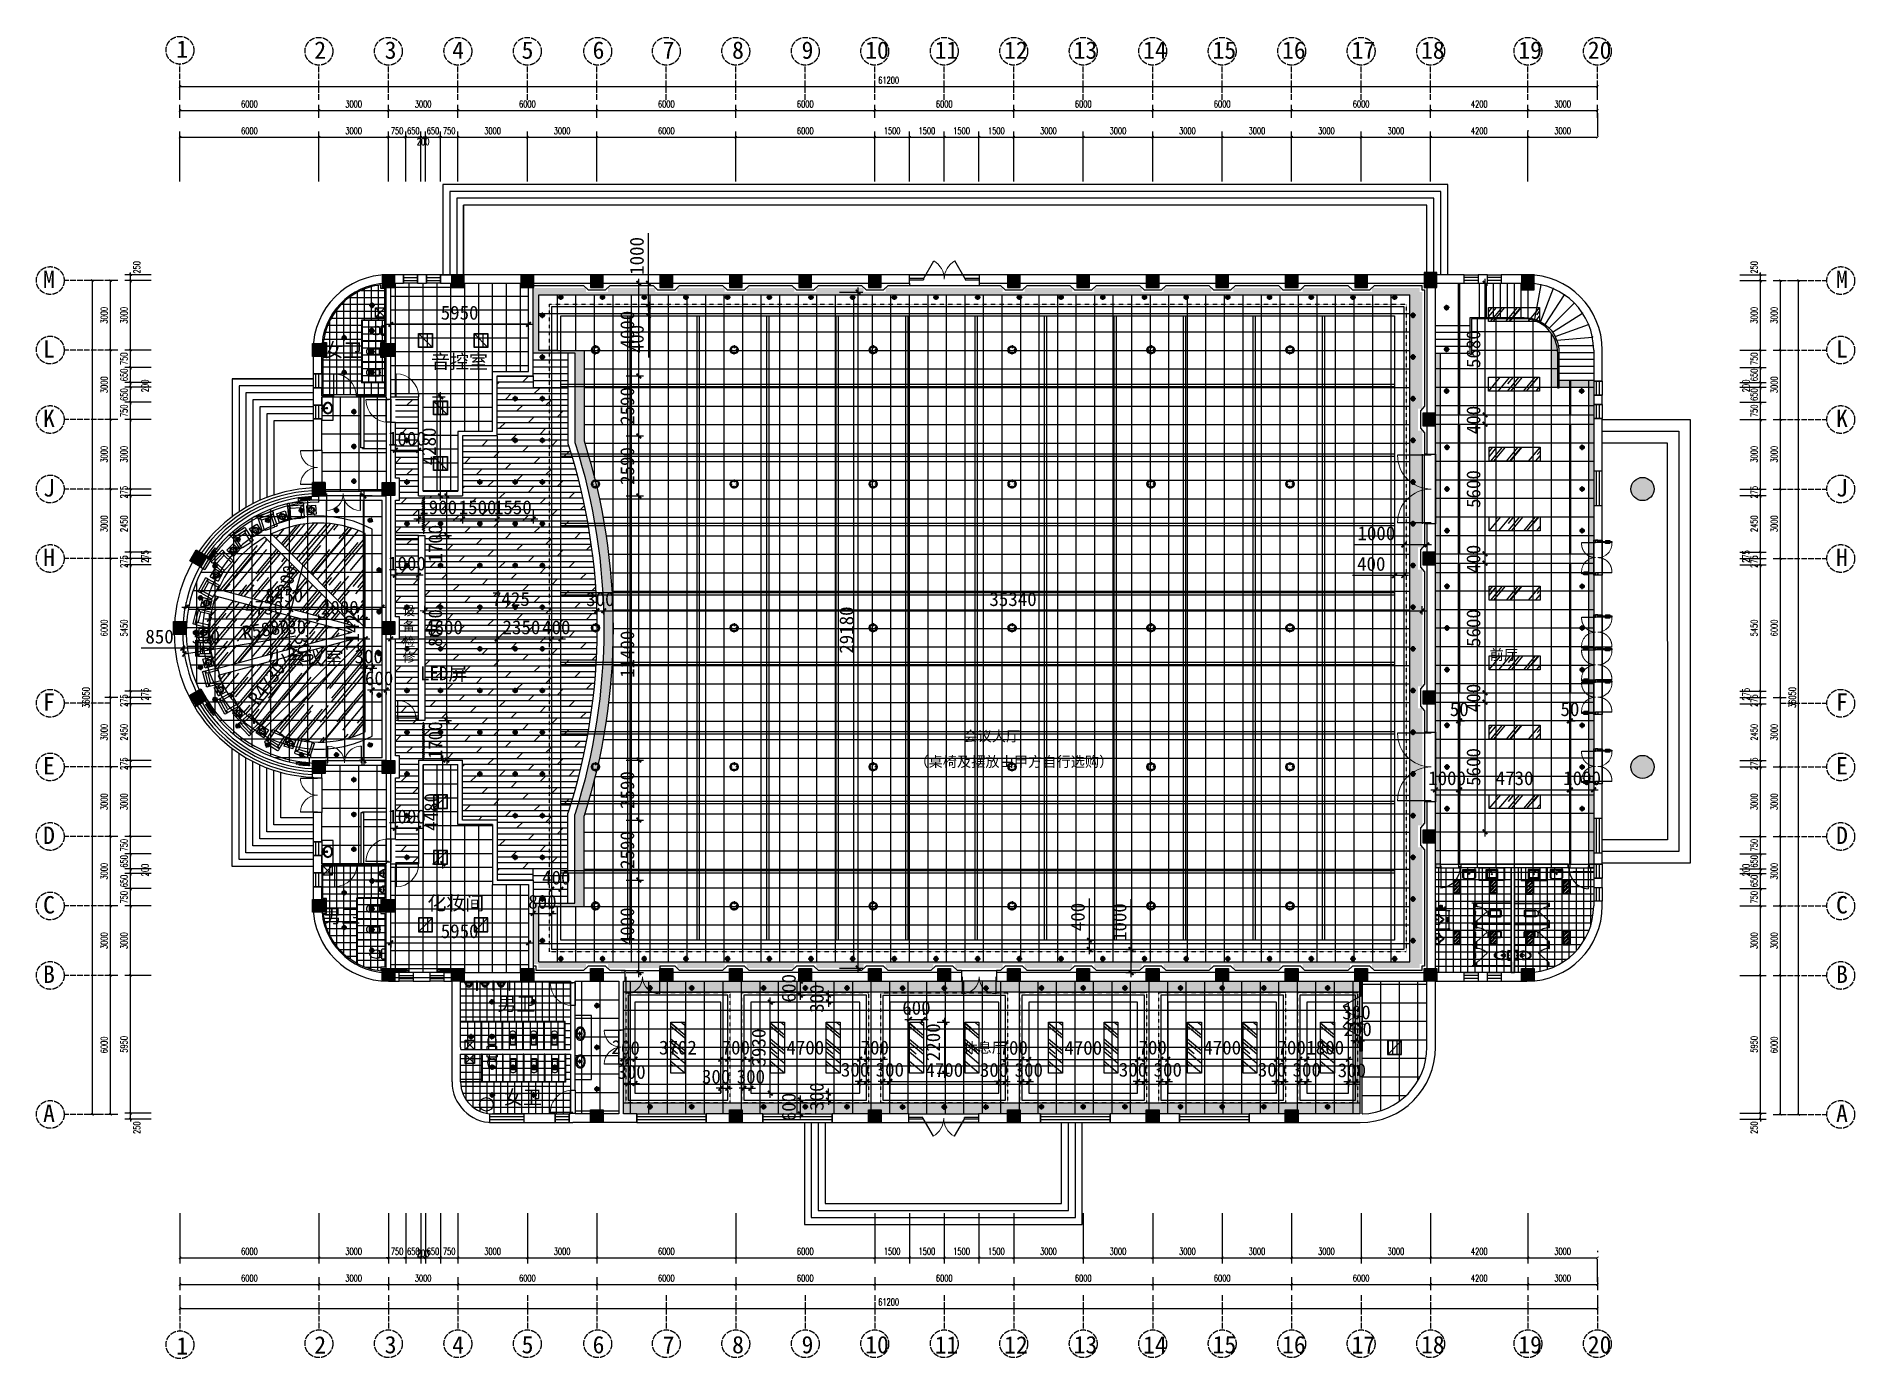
# Model space of a CAD drawing. Header units: millimetres. Extents: x -150677 to 588340, y -254013 to 149700.
# Drawn here: x 34753 to 113259, y 1186 to 58271 of the extents above; entities that cross this region are included whole.
import ezdxf

# ---------------------------------------------------------------- set-up
doc = ezdxf.new("R2010")
doc.units = ezdxf.units.MM
doc.header["$LTSCALE"] = 10
doc.header["$MEASUREMENT"] = 0
for name, pattern in [('ACAD_ISO03W100', [30, 12, -18]), ('ACAD_ISO04W100', [30, 24, -3, 0, -3]), ('DASH', [0.35, 0.25, -0.1]), ('DASHED2', [0.375, 0.25, -0.125])]:
    doc.linetypes.add(name, pattern=pattern)
for name, color, linetype in [('1-Aa轴线', 240, 'ACAD_ISO04W100'), ('1-Ab轴号', 3, 'Continuous'), ('1-Ba原始建筑墙体', 2, 'Continuous'), ('1-Bb新建墙体', 7, 'Continuous'), ('1-Bc新建半隔断墙体', 132, 'Continuous'), ('2-Ba顶面轮廓', 4, 'Continuous'), ('2-Bb顶面辅助线', 8, 'Continuous'), ('2-Ca墙面装饰', 8, 'Continuous'), ('2-Da地拼', 4, 'Continuous'), ('2-FF-DIM', 5, 'Continuous'), ('2-FF-活动家具', 6, 'Continuous'), ('3-Ab可移家具', 82, 'Continuous'), ('3-Ac固定家具', 120, 'Continuous'), ('3-Ad洁具', 5, 'Continuous'), ('4-Aa顶面灯具', 1, 'Continuous'), ('5-Aa原始建筑淡显填充', 251, 'Continuous'), ('6-Ab柱体', 6, 'Continuous'), ('6-Ac楼梯', 122, 'Continuous'), ('6-Ba门', 136, 'Continuous'), ('6-Bb窗', 5, 'Continuous'), ('8-Ca平面文字', 3, 'Continuous'), ('CEI_LIGHT', 30, 'Continuous'), ('CS_【成品家私】', 3, 'Continuous'), ('DIM【标注】', 1, 'Continuous'), ('ELL【圆椭圆】', 6, 'Continuous'), ('HAT【填充】', 8, 'Continuous'), ('PUB_DIM', 3, 'Continuous'), ('TXT【文字】', 41, 'Continuous'), ('图层1', 2, 'Continuous'), ('家具', 4, 'Continuous'), ('细线', 8, 'Continuous')]:
    doc.layers.add(name, color=color, linetype=linetype)
doc.layers.add('饰线', color=134, linetype='Continuous', lineweight=13)
doc.styles.add('_TCH_DIM_T3', font='SIMPLEX', dxfattribs={"width": 0.705882, "bigfont": 'GBCBIG'})
doc.styles.add('BREEZE-N', font='simplex.shx')
doc.styles.add('HZHT', font='')
doc.styles.get("Standard").update_dxf_attribs({"font": ''})
doc.styles.get('HZHT').set_extended_font_data('SimSun')
doc.styles.get('Standard').set_extended_font_data('SimSun')
doc.dimstyles.new('_TCH_ARCH&&100', dxfattribs={"dimtxt": 297.5, "dimasz": 100, "dimexe": 250, "dimexo": 300, "dimgap": 126.25, "dimtad": 1, "dimdec": 0, "dimzin": 0, "dimdsep": 46, "dimtxsty": '_TCH_DIM_T3', "dimblk": 'ARCHTICK', "dimcen": 0.09, "dimclrt": 7, "dimazin": 2, "dimtfac": 1, "dimtdec": 0, "dimtix": 1, "dimtmove": 2, "dimatfit": 3, "dimfxl": 1, "dimtolj": 1, "dimtzin": 0, "dimarcsym": 0})
doc.dimstyles.new('BREEZE-40', dxfattribs={"dimscale": 40, "dimtxt": 2, "dimasz": 0.75, "dimexe": 1.5, "dimexo": 0.5, "dimtad": 1, "dimdec": 0, "dimrnd": 5, "dimdsep": 46, "dimtxsty": 'BREEZE-N', "dimblk": 'DOT', "dimcen": 0, "dimclrd": 5, "dimclre": 5, "dimclrt": 2, "dimadec": 0, "dimazin": 0, "dimtfac": 1, "dimtdec": 0, "dimtix": 1, "dimtmove": 1, "dimatfit": 3, "dimldrblk": 'DOT', "dimfxl": 1.5, "dimarcsym": 0})
doc.dimstyles.new('DIMN200', dxfattribs={"dimscale": 2, "dimtxt": 300, "dimasz": 100, "dimexe": 100, "dimexo": 300, "dimgap": 100, "dimtad": 1, "dimdec": 0, "dimtxsty": 'Standard', "dimblk": 'ARCHTICK', "dimcen": 2.5, "dimdle": 100, "dimclrd": 8, "dimclre": 8, "dimclrt": 96, "dimadec": 0, "dimazin": 0, "dimtfac": 1, "dimtdec": 0, "dimtmove": 0, "dimatfit": 3, "dimldrblk": 'DOT', "dimfxl": 100, "dimarcsym": 0})
pattern_1 = [(50, (97478.45, 24929.3), (404.41, 1452.725), [9360, -1248, 3120, -624]), (50, (98308.4, 25241.3), (-1036.86, 55.45), [1872, -205.92, 3744, -468]), (50, (97790.45, 25459.73), (1765.45, 2754.4), [4992, -873.6, 2496, -624])]
pattern_2 = [(50, (97478.45, 30929.3), (404.41, 1452.725), [9360, -1248, 3120, -624]), (50, (98308.4, 31241.3), (-1036.86, 55.45), [1872, -205.92, 3744, -468]), (50, (97790.45, 31459.73), (1765.45, 2754.4), [4992, -873.6, 2496, -624])]
pattern_3 = [(50, (97478.45, 36929.3), (404.41, 1452.725), [9360, -1248, 3120, -624]), (50, (98308.4, 37241.3), (-1036.86, 55.45), [1872, -205.92, 3744, -468]), (50, (97790.45, 37459.73), (1765.45, 2754.4), [4992, -873.6, 2496, -624])]
pattern_4 = [(50, (97456.86, 42959.3), (404.41, 1452.725), [9360, -1248, 3120, -624]), (50, (98286.8, 43271.3), (-1036.86, 55.45), [1872, -205.92, 3744, -468]), (50, (97768.86, 43489.73), (1765.45, 2754.4), [4992, -873.6, 2496, -624])]

msp = doc.modelspace()

# ---------------------------------------------------------------- texts
at = {"layer": '1-Ab轴号', "char_height": 750, "width": 36.316}
for s, insert, attachment_point in [('{\\fSimSun|b0|i0|c134|p2;1}', (40791.9, 58096.4), 1), ('{\\fSimSun|b0|i0|c134|p2;2}', (46752.4, 58053.7), 1), ('{\\fSimSun|b0|i0|c134|p2;3}', (49791.9, 58053.7), 1), ('{\\fSimSun|b0|i0|c134|p2;4}', (52704.2, 58053.7), 1), ('{\\fSimSun|b0|i0|c134|p2;5}', (55704.2, 58053.7), 1), ('{\\fSimSun|b0|i0|c134|p2;6}', (58768.5, 58053.7), 1), ('{\\fSimSun|b0|i0|c134|p2;7}', (61791.9, 58053.7), 1), ('{\\fSimSun|b0|i0|c134|p2;8}', (64791.9, 58053.7), 1), ('{\\fSimSun|b0|i0|c134|p2;9}', (67791.9, 58053.7), 1), ('{\\fSimSun|b0|i0|c134|p2;10}', (70537.3, 58053.7), 1), ('{\\fSimSun|b0|i0|c134|p2;11}', (73537.3, 58053.7), 1), ('{\\fSimSun|b0|i0|c134|p2;12}', (76537.3, 58053.7), 1), ('{\\fSimSun|b0|i0|c134|p2;13}', (79537.3, 58053.7), 1), ('{\\fSimSun|b0|i0|c134|p2;14}', (82537.3, 58053.7), 1), ('{\\fSimSun|b0|i0|c134|p2;15}', (85537.3, 58053.7), 1), ('{\\fSimSun|b0|i0|c134|p2;16}', (88537.3, 58053.7), 1), ('{\\fSimSun|b0|i0|c134|p2;17}', (91537.3, 58053.7), 1), ('{\\fSimSun|b0|i0|c134|p2;18}', (94537.3, 58053.7), 1), ('{\\fSimSun|b0|i0|c134|p2;19}', (98737.3, 58053.7), 1), ('{\\fSimSun|b0|i0|c134|p2;20}', (101737.3, 58053.7), 1), ('{\\fSimSun|b0|i0|c134|p2;M}', (35553.9, 48155.1), 3), ('{\\fSimSun|b0|i0|c134|p2;M}', (112457.8, 48155.1), 1), ('{\\fSimSun|b0|i0|c134|p2;L}', (35553.9, 45155.1), 3), ('{\\fSimSun|b0|i0|c134|p2;L}', (112457.8, 45155.1), 1), ('{\\fSimSun|b0|i0|c134|p2;K}', (35553.9, 42155.1), 3), ('{\\fSimSun|b0|i0|c134|p2;K}', (112457.8, 42155.1), 1), ('{\\fSimSun|b0|i0|c134|p2;J}', (35553.9, 39155.1), 3), ('{\\fSimSun|b0|i0|c134|p2;J}', (112457.8, 39155.1), 1), ('{\\fSimSun|b0|i0|c134|p2;H}', (35553.9, 36155.1), 3), ('{\\fSimSun|b0|i0|c134|p2;H}', (112457.8, 36155.1), 1), ('{\\fSimSun|b0|i0|c134|p2;F}', (35553.9, 29905.1), 3), ('{\\fSimSun|b0|i0|c134|p2;F}', (112457.8, 29905.1), 1), ('{\\fSimSun|b0|i0|c134|p2;E}', (35553.9, 27155.1), 3), ('{\\fSimSun|b0|i0|c134|p2;E}', (112457.8, 27155.1), 1), ('{\\fSimSun|b0|i0|c134|p2;D}', (35553.9, 24155.1), 3), ('{\\fSimSun|b0|i0|c134|p2;D}', (112457.8, 24155.1), 1), ('{\\fSimSun|b0|i0|c134|p2;C}', (35553.9, 21155.1), 3), ('{\\fSimSun|b0|i0|c134|p2;C}', (112457.8, 21155.1), 1), ('{\\fSimSun|b0|i0|c134|p2;B}', (35553.9, 18155.1), 3), ('{\\fSimSun|b0|i0|c134|p2;B}', (112457.8, 18155.1), 1), ('{\\fSimSun|b0|i0|c134|p2;A}', (35553.9, 12155.1), 3), ('{\\fSimSun|b0|i0|c134|p2;A}', (112457.8, 12155.1), 1), ('{\\fSimSun|b0|i0|c134|p2;1}', (40791.9, 1360.5), 7), ('{\\fSimSun|b0|i0|c134|p2;2}', (46752.4, 1403.2), 7), ('{\\fSimSun|b0|i0|c134|p2;3}', (49791.9, 1403.2), 7), ('{\\fSimSun|b0|i0|c134|p2;4}', (52704.2, 1403.2), 7), ('{\\fSimSun|b0|i0|c134|p2;5}', (55704.2, 1403.2), 7), ('{\\fSimSun|b0|i0|c134|p2;6}', (58768.5, 1403.2), 7), ('{\\fSimSun|b0|i0|c134|p2;7}', (61791.9, 1403.2), 7), ('{\\fSimSun|b0|i0|c134|p2;8}', (64791.9, 1403.2), 7), ('{\\fSimSun|b0|i0|c134|p2;9}', (67791.9, 1403.2), 7), ('{\\fSimSun|b0|i0|c134|p2;10}', (70537.3, 1403.2), 7), ('{\\fSimSun|b0|i0|c134|p2;11}', (73537.3, 1403.2), 7), ('{\\fSimSun|b0|i0|c134|p2;12}', (76537.3, 1403.2), 7), ('{\\fSimSun|b0|i0|c134|p2;13}', (79537.3, 1403.2), 7), ('{\\fSimSun|b0|i0|c134|p2;14}', (82537.3, 1403.2), 7), ('{\\fSimSun|b0|i0|c134|p2;15}', (85537.3, 1403.2), 7), ('{\\fSimSun|b0|i0|c134|p2;16}', (88537.3, 1403.2), 7), ('{\\fSimSun|b0|i0|c134|p2;17}', (91537.3, 1403.2), 7), ('{\\fSimSun|b0|i0|c134|p2;18}', (94537.3, 1403.2), 7), ('{\\fSimSun|b0|i0|c134|p2;19}', (98737.3, 1403.2), 7), ('{\\fSimSun|b0|i0|c134|p2;20}', (101737.3, 1403.2), 7)]:
    msp.add_mtext(s, dxfattribs=dict(at, insert=insert, attachment_point=attachment_point))
at = {"layer": '8-Ca平面文字', "style": 'HZHT'}
for s, height, p in [('女卫', 600, (47188.9, 44427.5)), ('音控室', 600, (51792.1, 43931)), ('小会议室', 600, (44740.1, 31134.5)), ('前厅', 450, (97497.6, 31351.4)), ('LED屏', 600, (51317.7, 30470.3)), ('会议大厅', 450, (74776.4, 27834.7)), ('（桌椅及摆放由甲方自行选购）', 450, (72660.6, 26734.5)), ('化妆间', 600, (51636.1, 20552.3)), ('男卫', 600, (47105.1, 19994.8)), ('男卫', 600, (54659.7, 16207.2)), ('休息厅', 450, (74776.4, 14385.8)), ('女卫', 600, (54942, 12169.9))]:
    msp.add_text(s, height=height, dxfattribs=at).set_placement(p)
at = {"layer": 'TXT【文字】', "insert": (50568.5, 33671.7), "char_height": 400, "width": 488.734, "attachment_point": 1}
msp.add_mtext('{\\C3;设备检修}', dxfattribs=at)

# ---------------------------------------------------------------- blocks, each defined once
blk = doc.blocks.new('_ArchTick')
at = {"color": 0, "linetype": 'ByBlock', "const_width": 0.4}
blk.add_lwpolyline([(-0.5, -0.5), (0.5, 0.5)], dxfattribs=at)
blk = doc.blocks.new('*D797')
at = {"layer": 'Defpoints', "color": 0, "transparency": 16777216}
for p in [(108001, 11779), (109195, 11779), (108001, 11529)]:
    blk.add_point(p, dxfattribs=at)
at = {"layer": 'PUB_DIM', "color": 0, "lineweight": -2, "transparency": 16777216}
for p, q in [((108301, 11779), (109445, 11779)), ((109195, 11779), (109195, 11879)), ((109195, 11529), (109195, 11779)), ((108301, 11529), (109445, 11529)), ((109195, 11529), (109195, 11429))]:
    blk.add_line(p, q, dxfattribs=at)
at = {"layer": 'PUB_DIM', "color": 0, "lineweight": -2, "transparency": 16777216, "xscale": 100, "yscale": 100, "zscale": 100}
for p, rotation in [((109195, 11779), 270), ((109195, 11529), 90)]:
    blk.add_blockref('_ArchTick', p, dxfattribs=dict(at, rotation=rotation))
at = {"layer": 'PUB_DIM', "color": 7, "transparency": 16777216, "insert": (108920, 11159), "char_height": 297.5, "attachment_point": 5, "rotation": 90, "style": '_TCH_DIM_T3'}
blk.add_mtext('\\A1;250', dxfattribs=at)
blk = doc.blocks.new('*D798')
at = {"layer": 'Defpoints', "color": 0, "transparency": 16777216}
for p in [(108001, 17729), (109195, 17729), (108001, 11779)]:
    blk.add_point(p, dxfattribs=at)
at = {"layer": 'PUB_DIM', "color": 0, "lineweight": -2, "transparency": 16777216}
for p, q in [((108301, 17729), (109445, 17729)), ((109195, 11779), (109195, 17729)), ((108301, 11779), (109445, 11779))]:
    blk.add_line(p, q, dxfattribs=at)
at = {"layer": 'PUB_DIM', "color": 0, "lineweight": -2, "transparency": 16777216, "xscale": 100, "yscale": 100, "zscale": 100}
for p, rotation in [((109195, 17729), 90), ((109195, 11779), 270)]:
    blk.add_blockref('_ArchTick', p, dxfattribs=dict(at, rotation=rotation))
at = {"layer": 'PUB_DIM', "color": 7, "transparency": 16777216, "insert": (108920, 14754), "char_height": 297.5, "attachment_point": 5, "rotation": 90, "style": '_TCH_DIM_T3'}
blk.add_mtext('\\A1;5950', dxfattribs=at)
blk = doc.blocks.new('*D799')
at = {"layer": 'Defpoints', "color": 0, "transparency": 16777216}
for p in [(108001, 20729), (109195, 20729), (108001, 17729)]:
    blk.add_point(p, dxfattribs=at)
at = {"layer": 'PUB_DIM', "color": 0, "lineweight": -2, "transparency": 16777216}
for p, q in [((108301, 20729), (109445, 20729)), ((109195, 17729), (109195, 20729)), ((108301, 17729), (109445, 17729))]:
    blk.add_line(p, q, dxfattribs=at)
at = {"layer": 'PUB_DIM', "color": 0, "lineweight": -2, "transparency": 16777216, "xscale": 100, "yscale": 100, "zscale": 100}
for p, rotation in [((109195, 20729), 90), ((109195, 17729), 270)]:
    blk.add_blockref('_ArchTick', p, dxfattribs=dict(at, rotation=rotation))
at = {"layer": 'PUB_DIM', "color": 7, "transparency": 16777216, "insert": (108920, 19229), "char_height": 297.5, "attachment_point": 5, "rotation": 90, "style": '_TCH_DIM_T3'}
blk.add_mtext('\\A1;3000', dxfattribs=at)
blk = doc.blocks.new('*D800')
at = {"layer": 'Defpoints', "color": 0, "transparency": 16777216}
for p in [(108001, 21479), (109195, 21479), (108001, 20729)]:
    blk.add_point(p, dxfattribs=at)
at = {"layer": 'PUB_DIM', "color": 0, "lineweight": -2, "transparency": 16777216}
for p, q in [((108301, 21479), (109445, 21479)), ((109195, 21479), (109195, 21579)), ((109195, 20729), (109195, 21479)), ((108301, 20729), (109445, 20729)), ((109195, 20729), (109195, 20629))]:
    blk.add_line(p, q, dxfattribs=at)
at = {"layer": 'PUB_DIM', "color": 0, "lineweight": -2, "transparency": 16777216, "xscale": 100, "yscale": 100, "zscale": 100}
for p, rotation in [((109195, 21479), 270), ((109195, 20729), 90)]:
    blk.add_blockref('_ArchTick', p, dxfattribs=dict(at, rotation=rotation))
at = {"layer": 'PUB_DIM', "color": 7, "transparency": 16777216, "insert": (108920, 21104), "char_height": 297.5, "attachment_point": 5, "rotation": 90, "style": '_TCH_DIM_T3'}
blk.add_mtext('\\A1;750', dxfattribs=at)
blk = doc.blocks.new('*D801')
at = {"layer": 'Defpoints', "color": 0, "transparency": 16777216}
for p in [(108001, 22129), (109195, 22129), (108001, 21479)]:
    blk.add_point(p, dxfattribs=at)
at = {"layer": 'PUB_DIM', "color": 0, "lineweight": -2, "transparency": 16777216}
for p, q in [((108301, 22129), (109445, 22129)), ((109195, 22129), (109195, 22229)), ((109195, 21479), (109195, 22129)), ((108301, 21479), (109445, 21479)), ((109195, 21479), (109195, 21379))]:
    blk.add_line(p, q, dxfattribs=at)
at = {"layer": 'PUB_DIM', "color": 0, "lineweight": -2, "transparency": 16777216, "xscale": 100, "yscale": 100, "zscale": 100}
for p, rotation in [((109195, 22129), 270), ((109195, 21479), 90)]:
    blk.add_blockref('_ArchTick', p, dxfattribs=dict(at, rotation=rotation))
at = {"layer": 'PUB_DIM', "color": 7, "transparency": 16777216, "insert": (108920, 21804), "char_height": 297.5, "attachment_point": 5, "rotation": 90, "style": '_TCH_DIM_T3'}
blk.add_mtext('\\A1;650', dxfattribs=at)
blk = doc.blocks.new('*D802')
at = {"layer": 'Defpoints', "color": 0, "transparency": 16777216}
for p in [(108001, 22329), (108001, 22129), (109195, 22329)]:
    blk.add_point(p, dxfattribs=at)
at = {"layer": 'PUB_DIM', "color": 0, "lineweight": -2, "transparency": 16777216}
for p, q in [((108301, 22329), (109445, 22329)), ((108301, 22129), (109445, 22129)), ((109195, 22329), (109195, 22429)), ((109195, 22129), (109195, 22329)), ((109195, 22129), (109195, 22029))]:
    blk.add_line(p, q, dxfattribs=at)
at = {"layer": 'PUB_DIM', "color": 0, "lineweight": -2, "transparency": 16777216, "xscale": 100, "yscale": 100, "zscale": 100}
for p, rotation in [((109195, 22329), 270), ((109195, 22129), 90)]:
    blk.add_blockref('_ArchTick', p, dxfattribs=dict(at, rotation=rotation))
at = {"layer": 'PUB_DIM', "color": 7, "transparency": 16777216, "insert": (108570, 22279), "char_height": 297.5, "attachment_point": 5, "rotation": 90, "style": '_TCH_DIM_T3'}
blk.add_mtext('\\A1;200', dxfattribs=at)
blk = doc.blocks.new('*D803')
at = {"layer": 'Defpoints', "color": 0, "transparency": 16777216}
for p in [(108001, 22979), (109195, 22979), (108001, 22329)]:
    blk.add_point(p, dxfattribs=at)
at = {"layer": 'PUB_DIM', "color": 0, "lineweight": -2, "transparency": 16777216}
for p, q in [((108301, 22979), (109445, 22979)), ((109195, 22979), (109195, 23079)), ((109195, 22329), (109195, 22979)), ((108301, 22329), (109445, 22329)), ((109195, 22329), (109195, 22229))]:
    blk.add_line(p, q, dxfattribs=at)
at = {"layer": 'PUB_DIM', "color": 0, "lineweight": -2, "transparency": 16777216, "xscale": 100, "yscale": 100, "zscale": 100}
for p, rotation in [((109195, 22979), 270), ((109195, 22329), 90)]:
    blk.add_blockref('_ArchTick', p, dxfattribs=dict(at, rotation=rotation))
at = {"layer": 'PUB_DIM', "color": 7, "transparency": 16777216, "insert": (108920, 22654), "char_height": 297.5, "attachment_point": 5, "rotation": 90, "style": '_TCH_DIM_T3'}
blk.add_mtext('\\A1;650', dxfattribs=at)
blk = doc.blocks.new('*D804')
at = {"layer": 'Defpoints', "color": 0, "transparency": 16777216}
for p in [(108001, 23729), (109195, 23729), (108001, 22979)]:
    blk.add_point(p, dxfattribs=at)
at = {"layer": 'PUB_DIM', "color": 0, "lineweight": -2, "transparency": 16777216}
for p, q in [((108301, 23729), (109445, 23729)), ((109195, 23729), (109195, 23829)), ((109195, 22979), (109195, 23729)), ((108301, 22979), (109445, 22979)), ((109195, 22979), (109195, 22879))]:
    blk.add_line(p, q, dxfattribs=at)
at = {"layer": 'PUB_DIM', "color": 0, "lineweight": -2, "transparency": 16777216, "xscale": 100, "yscale": 100, "zscale": 100}
for p, rotation in [((109195, 23729), 270), ((109195, 22979), 90)]:
    blk.add_blockref('_ArchTick', p, dxfattribs=dict(at, rotation=rotation))
at = {"layer": 'PUB_DIM', "color": 7, "transparency": 16777216, "insert": (108920, 23354), "char_height": 297.5, "attachment_point": 5, "rotation": 90, "style": '_TCH_DIM_T3'}
blk.add_mtext('\\A1;750', dxfattribs=at)
blk = doc.blocks.new('*D805')
at = {"layer": 'Defpoints', "color": 0, "transparency": 16777216}
for p in [(108001, 26729), (109195, 26729), (108001, 23729)]:
    blk.add_point(p, dxfattribs=at)
at = {"layer": 'PUB_DIM', "color": 0, "lineweight": -2, "transparency": 16777216}
for p, q in [((108301, 26729), (109445, 26729)), ((109195, 23729), (109195, 26729)), ((108301, 23729), (109445, 23729))]:
    blk.add_line(p, q, dxfattribs=at)
at = {"layer": 'PUB_DIM', "color": 0, "lineweight": -2, "transparency": 16777216, "xscale": 100, "yscale": 100, "zscale": 100}
for p, rotation in [((109195, 26729), 90), ((109195, 23729), 270)]:
    blk.add_blockref('_ArchTick', p, dxfattribs=dict(at, rotation=rotation))
at = {"layer": 'PUB_DIM', "color": 7, "transparency": 16777216, "insert": (108920, 25229), "char_height": 297.5, "attachment_point": 5, "rotation": 90, "style": '_TCH_DIM_T3'}
blk.add_mtext('\\A1;3000', dxfattribs=at)
blk = doc.blocks.new('*D806')
at = {"layer": 'Defpoints', "color": 0, "transparency": 16777216}
for p in [(108001, 27004), (108001, 26729), (109195, 27004)]:
    blk.add_point(p, dxfattribs=at)
at = {"layer": 'PUB_DIM', "color": 0, "lineweight": -2, "transparency": 16777216}
for p, q in [((108301, 27004), (109445, 27004)), ((108301, 26729), (109445, 26729)), ((109195, 27004), (109195, 27104)), ((109195, 26729), (109195, 27004)), ((109195, 26729), (109195, 26629))]:
    blk.add_line(p, q, dxfattribs=at)
at = {"layer": 'PUB_DIM', "color": 0, "lineweight": -2, "transparency": 16777216, "xscale": 100, "yscale": 100, "zscale": 100}
for p, rotation in [((109195, 27004), 270), ((109195, 26729), 90)]:
    blk.add_blockref('_ArchTick', p, dxfattribs=dict(at, rotation=rotation))
at = {"layer": 'PUB_DIM', "color": 7, "transparency": 16777216, "insert": (108920, 26867), "char_height": 297.5, "attachment_point": 5, "rotation": 90, "style": '_TCH_DIM_T3'}
blk.add_mtext('\\A1;275', dxfattribs=at)
blk = doc.blocks.new('*D807')
at = {"layer": 'Defpoints', "color": 0, "transparency": 16777216}
for p in [(108001, 29454), (109195, 29454), (108001, 27004)]:
    blk.add_point(p, dxfattribs=at)
at = {"layer": 'PUB_DIM', "color": 0, "lineweight": -2, "transparency": 16777216}
for p, q in [((108301, 29454), (109445, 29454)), ((109195, 27004), (109195, 29454)), ((108301, 27004), (109445, 27004))]:
    blk.add_line(p, q, dxfattribs=at)
at = {"layer": 'PUB_DIM', "color": 0, "lineweight": -2, "transparency": 16777216, "xscale": 100, "yscale": 100, "zscale": 100}
for p, rotation in [((109195, 29454), 90), ((109195, 27004), 270)]:
    blk.add_blockref('_ArchTick', p, dxfattribs=dict(at, rotation=rotation))
at = {"layer": 'PUB_DIM', "color": 7, "transparency": 16777216, "insert": (108920, 28229), "char_height": 297.5, "attachment_point": 5, "rotation": 90, "style": '_TCH_DIM_T3'}
blk.add_mtext('\\A1;2450', dxfattribs=at)
blk = doc.blocks.new('*D808')
at = {"layer": 'Defpoints', "color": 0, "transparency": 16777216}
for p in [(108001, 29729), (108001, 29454), (109195, 29729)]:
    blk.add_point(p, dxfattribs=at)
at = {"layer": 'PUB_DIM', "color": 0, "lineweight": -2, "transparency": 16777216}
for p, q in [((108301, 29729), (109445, 29729)), ((108301, 29454), (109445, 29454)), ((109195, 29729), (109195, 29829)), ((109195, 29454), (109195, 29729)), ((109195, 29454), (109195, 29354))]:
    blk.add_line(p, q, dxfattribs=at)
at = {"layer": 'PUB_DIM', "color": 0, "lineweight": -2, "transparency": 16777216, "xscale": 100, "yscale": 100, "zscale": 100}
for p, rotation in [((109195, 29729), 270), ((109195, 29454), 90)]:
    blk.add_blockref('_ArchTick', p, dxfattribs=dict(at, rotation=rotation))
at = {"layer": 'PUB_DIM', "color": 7, "transparency": 16777216, "insert": (108920, 29592), "char_height": 297.5, "attachment_point": 5, "rotation": 90, "style": '_TCH_DIM_T3'}
blk.add_mtext('\\A1;275', dxfattribs=at)
blk = doc.blocks.new('*D809')
at = {"layer": 'Defpoints', "color": 0, "transparency": 16777216}
for p in [(108001, 30004), (109195, 30004), (108001, 29729)]:
    blk.add_point(p, dxfattribs=at)
at = {"layer": 'PUB_DIM', "color": 0, "lineweight": -2, "transparency": 16777216}
for p, q in [((108301, 30004), (109445, 30004)), ((109195, 29729), (109195, 30004)), ((108301, 29729), (109445, 29729))]:
    blk.add_line(p, q, dxfattribs=at)
at = {"layer": 'PUB_DIM', "color": 0, "lineweight": -2, "transparency": 16777216, "xscale": 100, "yscale": 100, "zscale": 100}
for p, rotation in [((109195, 30004), 90), ((109195, 29729), 270)]:
    blk.add_blockref('_ArchTick', p, dxfattribs=dict(at, rotation=rotation))
at = {"layer": 'PUB_DIM', "color": 7, "transparency": 16777216, "insert": (108570, 29867), "char_height": 297.5, "attachment_point": 5, "rotation": 90, "style": '_TCH_DIM_T3'}
blk.add_mtext('\\A1;275', dxfattribs=at)
blk = doc.blocks.new('*D810')
at = {"layer": 'Defpoints', "color": 0, "transparency": 16777216}
for p in [(108001, 35454), (109195, 35454), (108001, 30004)]:
    blk.add_point(p, dxfattribs=at)
at = {"layer": 'PUB_DIM', "color": 0, "lineweight": -2, "transparency": 16777216}
for p, q in [((108301, 35454), (109445, 35454)), ((109195, 30004), (109195, 35454)), ((108301, 30004), (109445, 30004))]:
    blk.add_line(p, q, dxfattribs=at)
at = {"layer": 'PUB_DIM', "color": 0, "lineweight": -2, "transparency": 16777216, "xscale": 100, "yscale": 100, "zscale": 100}
for p, rotation in [((109195, 35454), 90), ((109195, 30004), 270)]:
    blk.add_blockref('_ArchTick', p, dxfattribs=dict(at, rotation=rotation))
at = {"layer": 'PUB_DIM', "color": 7, "transparency": 16777216, "insert": (108920, 32729), "char_height": 297.5, "attachment_point": 5, "rotation": 90, "style": '_TCH_DIM_T3'}
blk.add_mtext('\\A1;5450', dxfattribs=at)
blk = doc.blocks.new('*D811')
at = {"layer": 'Defpoints', "color": 0, "transparency": 16777216}
for p in [(108001, 35729), (108001, 35454), (109195, 35729)]:
    blk.add_point(p, dxfattribs=at)
at = {"layer": 'PUB_DIM', "color": 0, "lineweight": -2, "transparency": 16777216}
for p, q in [((108301, 35729), (109445, 35729)), ((108301, 35454), (109445, 35454)), ((109195, 35729), (109195, 35829)), ((109195, 35454), (109195, 35729)), ((109195, 35454), (109195, 35354))]:
    blk.add_line(p, q, dxfattribs=at)
at = {"layer": 'PUB_DIM', "color": 0, "lineweight": -2, "transparency": 16777216, "xscale": 100, "yscale": 100, "zscale": 100}
for p, rotation in [((109195, 35729), 270), ((109195, 35454), 90)]:
    blk.add_blockref('_ArchTick', p, dxfattribs=dict(at, rotation=rotation))
at = {"layer": 'PUB_DIM', "color": 7, "transparency": 16777216, "insert": (108920, 35592), "char_height": 297.5, "attachment_point": 5, "rotation": 90, "style": '_TCH_DIM_T3'}
blk.add_mtext('\\A1;275', dxfattribs=at)
blk = doc.blocks.new('*D812')
at = {"layer": 'Defpoints', "color": 0, "transparency": 16777216}
for p in [(108001, 36004), (108001, 35729), (109195, 36004)]:
    blk.add_point(p, dxfattribs=at)
at = {"layer": 'PUB_DIM', "color": 0, "lineweight": -2, "transparency": 16777216}
for p, q in [((108301, 36004), (109445, 36004)), ((108301, 35729), (109445, 35729)), ((109195, 35729), (109195, 36004))]:
    blk.add_line(p, q, dxfattribs=at)
at = {"layer": 'PUB_DIM', "color": 0, "lineweight": -2, "transparency": 16777216, "xscale": 100, "yscale": 100, "zscale": 100}
for p, rotation in [((109195, 36004), 90), ((109195, 35729), 270)]:
    blk.add_blockref('_ArchTick', p, dxfattribs=dict(at, rotation=rotation))
at = {"layer": 'PUB_DIM', "color": 7, "transparency": 16777216, "insert": (108570, 35817), "char_height": 297.5, "attachment_point": 5, "rotation": 90, "style": '_TCH_DIM_T3'}
blk.add_mtext('\\A1;275', dxfattribs=at)
blk = doc.blocks.new('*D813')
at = {"layer": 'Defpoints', "color": 0, "transparency": 16777216}
for p in [(108001, 38454), (109195, 38454), (108001, 36004)]:
    blk.add_point(p, dxfattribs=at)
at = {"layer": 'PUB_DIM', "color": 0, "lineweight": -2, "transparency": 16777216}
for p, q in [((108301, 38454), (109445, 38454)), ((109195, 36004), (109195, 38454)), ((108301, 36004), (109445, 36004))]:
    blk.add_line(p, q, dxfattribs=at)
at = {"layer": 'PUB_DIM', "color": 0, "lineweight": -2, "transparency": 16777216, "xscale": 100, "yscale": 100, "zscale": 100}
for p, rotation in [((109195, 38454), 90), ((109195, 36004), 270)]:
    blk.add_blockref('_ArchTick', p, dxfattribs=dict(at, rotation=rotation))
at = {"layer": 'PUB_DIM', "color": 7, "transparency": 16777216, "insert": (108920, 37229), "char_height": 297.5, "attachment_point": 5, "rotation": 90, "style": '_TCH_DIM_T3'}
blk.add_mtext('\\A1;2450', dxfattribs=at)
blk = doc.blocks.new('*D814')
at = {"layer": 'Defpoints', "color": 0, "transparency": 16777216}
for p in [(108001, 38729), (109195, 38729), (108001, 38454)]:
    blk.add_point(p, dxfattribs=at)
at = {"layer": 'PUB_DIM', "color": 0, "lineweight": -2, "transparency": 16777216}
for p, q in [((108301, 38729), (109445, 38729)), ((109195, 38729), (109195, 38829)), ((109195, 38454), (109195, 38729)), ((108301, 38454), (109445, 38454)), ((109195, 38454), (109195, 38354))]:
    blk.add_line(p, q, dxfattribs=at)
at = {"layer": 'PUB_DIM', "color": 0, "lineweight": -2, "transparency": 16777216, "xscale": 100, "yscale": 100, "zscale": 100}
for p, rotation in [((109195, 38729), 270), ((109195, 38454), 90)]:
    blk.add_blockref('_ArchTick', p, dxfattribs=dict(at, rotation=rotation))
at = {"layer": 'PUB_DIM', "color": 7, "transparency": 16777216, "insert": (108920, 38592), "char_height": 297.5, "attachment_point": 5, "rotation": 90, "style": '_TCH_DIM_T3'}
blk.add_mtext('\\A1;275', dxfattribs=at)
blk = doc.blocks.new('*D815')
at = {"layer": 'Defpoints', "color": 0, "transparency": 16777216}
for p in [(108001, 41729), (109195, 41729), (108001, 38729)]:
    blk.add_point(p, dxfattribs=at)
at = {"layer": 'PUB_DIM', "color": 0, "lineweight": -2, "transparency": 16777216}
for p, q in [((108301, 41729), (109445, 41729)), ((109195, 38729), (109195, 41729)), ((108301, 38729), (109445, 38729))]:
    blk.add_line(p, q, dxfattribs=at)
at = {"layer": 'PUB_DIM', "color": 0, "lineweight": -2, "transparency": 16777216, "xscale": 100, "yscale": 100, "zscale": 100}
for p, rotation in [((109195, 41729), 90), ((109195, 38729), 270)]:
    blk.add_blockref('_ArchTick', p, dxfattribs=dict(at, rotation=rotation))
at = {"layer": 'PUB_DIM', "color": 7, "transparency": 16777216, "insert": (108920, 40229), "char_height": 297.5, "attachment_point": 5, "rotation": 90, "style": '_TCH_DIM_T3'}
blk.add_mtext('\\A1;3000', dxfattribs=at)
blk = doc.blocks.new('*D816')
at = {"layer": 'Defpoints', "color": 0, "transparency": 16777216}
for p in [(108001, 42479), (109195, 42479), (108001, 41729)]:
    blk.add_point(p, dxfattribs=at)
at = {"layer": 'PUB_DIM', "color": 0, "lineweight": -2, "transparency": 16777216}
for p, q in [((108301, 42479), (109445, 42479)), ((109195, 42479), (109195, 42579)), ((109195, 41729), (109195, 42479)), ((108301, 41729), (109445, 41729)), ((109195, 41729), (109195, 41629))]:
    blk.add_line(p, q, dxfattribs=at)
at = {"layer": 'PUB_DIM', "color": 0, "lineweight": -2, "transparency": 16777216, "xscale": 100, "yscale": 100, "zscale": 100}
for p, rotation in [((109195, 42479), 270), ((109195, 41729), 90)]:
    blk.add_blockref('_ArchTick', p, dxfattribs=dict(at, rotation=rotation))
at = {"layer": 'PUB_DIM', "color": 7, "transparency": 16777216, "insert": (108920, 42104), "char_height": 297.5, "attachment_point": 5, "rotation": 90, "style": '_TCH_DIM_T3'}
blk.add_mtext('\\A1;750', dxfattribs=at)
blk = doc.blocks.new('*D817')
at = {"layer": 'Defpoints', "color": 0, "transparency": 16777216}
for p in [(108001, 43129), (108001, 42479), (109195, 43129)]:
    blk.add_point(p, dxfattribs=at)
at = {"layer": 'PUB_DIM', "color": 0, "lineweight": -2, "transparency": 16777216}
for p, q in [((109195, 43129), (109195, 43229)), ((108301, 43129), (109445, 43129)), ((108301, 42479), (109445, 42479)), ((109195, 42479), (109195, 43129)), ((109195, 42479), (109195, 42379))]:
    blk.add_line(p, q, dxfattribs=at)
at = {"layer": 'PUB_DIM', "color": 0, "lineweight": -2, "transparency": 16777216, "xscale": 100, "yscale": 100, "zscale": 100}
for p, rotation in [((109195, 43129), 270), ((109195, 42479), 90)]:
    blk.add_blockref('_ArchTick', p, dxfattribs=dict(at, rotation=rotation))
at = {"layer": 'PUB_DIM', "color": 7, "transparency": 16777216, "insert": (108920, 42804), "char_height": 297.5, "attachment_point": 5, "rotation": 90, "style": '_TCH_DIM_T3'}
blk.add_mtext('\\A1;650', dxfattribs=at)
blk = doc.blocks.new('*D818')
at = {"layer": 'Defpoints', "color": 0, "transparency": 16777216}
for p in [(108001, 43329), (109195, 43329), (108001, 43129)]:
    blk.add_point(p, dxfattribs=at)
at = {"layer": 'PUB_DIM', "color": 0, "lineweight": -2, "transparency": 16777216}
for p, q in [((108301, 43329), (109445, 43329)), ((109195, 43329), (109195, 43429)), ((109195, 43129), (109195, 43329)), ((108301, 43129), (109445, 43129)), ((109195, 43129), (109195, 43029))]:
    blk.add_line(p, q, dxfattribs=at)
at = {"layer": 'PUB_DIM', "color": 0, "lineweight": -2, "transparency": 16777216, "xscale": 100, "yscale": 100, "zscale": 100}
for p, rotation in [((109195, 43329), 270), ((109195, 43129), 90)]:
    blk.add_blockref('_ArchTick', p, dxfattribs=dict(at, rotation=rotation))
at = {"layer": 'PUB_DIM', "color": 7, "transparency": 16777216, "insert": (108570, 43179), "char_height": 297.5, "attachment_point": 5, "rotation": 90, "style": '_TCH_DIM_T3'}
blk.add_mtext('\\A1;200', dxfattribs=at)
blk = doc.blocks.new('*D819')
at = {"layer": 'Defpoints', "color": 0, "transparency": 16777216}
for p in [(108001, 43979), (109195, 43979), (108001, 43329)]:
    blk.add_point(p, dxfattribs=at)
at = {"layer": 'PUB_DIM', "color": 0, "lineweight": -2, "transparency": 16777216}
for p, q in [((108301, 43979), (109445, 43979)), ((109195, 43979), (109195, 44079)), ((109195, 43329), (109195, 43979)), ((108301, 43329), (109445, 43329)), ((109195, 43329), (109195, 43229))]:
    blk.add_line(p, q, dxfattribs=at)
at = {"layer": 'PUB_DIM', "color": 0, "lineweight": -2, "transparency": 16777216, "xscale": 100, "yscale": 100, "zscale": 100}
for p, rotation in [((109195, 43979), 270), ((109195, 43329), 90)]:
    blk.add_blockref('_ArchTick', p, dxfattribs=dict(at, rotation=rotation))
at = {"layer": 'PUB_DIM', "color": 7, "transparency": 16777216, "insert": (108920, 43654), "char_height": 297.5, "attachment_point": 5, "rotation": 90, "style": '_TCH_DIM_T3'}
blk.add_mtext('\\A1;650', dxfattribs=at)
blk = doc.blocks.new('*D820')
at = {"layer": 'Defpoints', "color": 0, "transparency": 16777216}
for p in [(108001, 44729), (108001, 43979), (109195, 44729)]:
    blk.add_point(p, dxfattribs=at)
at = {"layer": 'PUB_DIM', "color": 0, "lineweight": -2, "transparency": 16777216}
for p, q in [((109195, 44729), (109195, 44829)), ((108301, 44729), (109445, 44729)), ((108301, 43979), (109445, 43979)), ((109195, 43979), (109195, 44729)), ((109195, 43979), (109195, 43879))]:
    blk.add_line(p, q, dxfattribs=at)
at = {"layer": 'PUB_DIM', "color": 0, "lineweight": -2, "transparency": 16777216, "xscale": 100, "yscale": 100, "zscale": 100}
for p, rotation in [((109195, 44729), 270), ((109195, 43979), 90)]:
    blk.add_blockref('_ArchTick', p, dxfattribs=dict(at, rotation=rotation))
at = {"layer": 'PUB_DIM', "color": 7, "transparency": 16777216, "insert": (108920, 44354), "char_height": 297.5, "attachment_point": 5, "rotation": 90, "style": '_TCH_DIM_T3'}
blk.add_mtext('\\A1;750', dxfattribs=at)
blk = doc.blocks.new('*D821')
at = {"layer": 'Defpoints', "color": 0, "transparency": 16777216}
for p in [(108001, 47729), (109195, 47729), (108001, 44729)]:
    blk.add_point(p, dxfattribs=at)
at = {"layer": 'PUB_DIM', "color": 0, "lineweight": -2, "transparency": 16777216}
for p, q in [((108301, 47729), (109445, 47729)), ((109195, 44729), (109195, 47729)), ((108301, 44729), (109445, 44729))]:
    blk.add_line(p, q, dxfattribs=at)
at = {"layer": 'PUB_DIM', "color": 0, "lineweight": -2, "transparency": 16777216, "xscale": 100, "yscale": 100, "zscale": 100}
for p, rotation in [((109195, 47729), 90), ((109195, 44729), 270)]:
    blk.add_blockref('_ArchTick', p, dxfattribs=dict(at, rotation=rotation))
at = {"layer": 'PUB_DIM', "color": 7, "transparency": 16777216, "insert": (108920, 46229), "char_height": 297.5, "attachment_point": 5, "rotation": 90, "style": '_TCH_DIM_T3'}
blk.add_mtext('\\A1;3000', dxfattribs=at)
blk = doc.blocks.new('*D822')
at = {"layer": 'Defpoints', "color": 0, "transparency": 16777216}
for p in [(108001, 47979), (109195, 47979), (108001, 47729)]:
    blk.add_point(p, dxfattribs=at)
at = {"layer": 'PUB_DIM', "color": 0, "lineweight": -2, "transparency": 16777216}
for p, q in [((108301, 47979), (109445, 47979)), ((109195, 47979), (109195, 48079)), ((109195, 47729), (109195, 47979)), ((108301, 47729), (109445, 47729)), ((109195, 47729), (109195, 47629))]:
    blk.add_line(p, q, dxfattribs=at)
at = {"layer": 'PUB_DIM', "color": 0, "lineweight": -2, "transparency": 16777216, "xscale": 100, "yscale": 100, "zscale": 100}
for p, rotation in [((109195, 47979), 270), ((109195, 47729), 90)]:
    blk.add_blockref('_ArchTick', p, dxfattribs=dict(at, rotation=rotation))
at = {"layer": 'PUB_DIM', "color": 7, "transparency": 16777216, "insert": (108920, 48299), "char_height": 297.5, "attachment_point": 5, "rotation": 90, "style": '_TCH_DIM_T3'}
blk.add_mtext('\\A1;250', dxfattribs=at)
blk = doc.blocks.new('*D823')
at = {"layer": 'Defpoints', "color": 0, "transparency": 16777216}
for p in [(109445, 17729), (110059, 17729), (109445, 11728)]:
    blk.add_point(p, dxfattribs=at)
at = {"layer": 'PUB_DIM', "color": 0, "lineweight": -2, "transparency": 16777216}
for p, q in [((109745, 17729), (110309, 17729)), ((110059, 11728), (110059, 17729)), ((109745, 11728), (110309, 11728))]:
    blk.add_line(p, q, dxfattribs=at)
at = {"layer": 'PUB_DIM', "color": 0, "lineweight": -2, "transparency": 16777216, "xscale": 100, "yscale": 100, "zscale": 100}
for p, rotation in [((110059, 17729), 90), ((110059, 11728), 270)]:
    blk.add_blockref('_ArchTick', p, dxfattribs=dict(at, rotation=rotation))
at = {"layer": 'PUB_DIM', "color": 7, "transparency": 16777216, "insert": (109784, 14728), "char_height": 297.5, "attachment_point": 5, "rotation": 90, "style": '_TCH_DIM_T3'}
blk.add_mtext('\\A1;6000', dxfattribs=at)
blk = doc.blocks.new('*D824')
at = {"layer": 'Defpoints', "color": 0, "transparency": 16777216}
for p in [(109445, 20729), (110059, 20729), (109445, 17729)]:
    blk.add_point(p, dxfattribs=at)
at = {"layer": 'PUB_DIM', "color": 0, "lineweight": -2, "transparency": 16777216}
for p, q in [((109745, 20729), (110309, 20729)), ((110059, 17729), (110059, 20729)), ((109745, 17729), (110309, 17729))]:
    blk.add_line(p, q, dxfattribs=at)
at = {"layer": 'PUB_DIM', "color": 0, "lineweight": -2, "transparency": 16777216, "xscale": 100, "yscale": 100, "zscale": 100}
for p, rotation in [((110059, 20729), 90), ((110059, 17729), 270)]:
    blk.add_blockref('_ArchTick', p, dxfattribs=dict(at, rotation=rotation))
at = {"layer": 'PUB_DIM', "color": 7, "transparency": 16777216, "insert": (109784, 19229), "char_height": 297.5, "attachment_point": 5, "rotation": 90, "style": '_TCH_DIM_T3'}
blk.add_mtext('\\A1;3000', dxfattribs=at)
blk = doc.blocks.new('*D825')
at = {"layer": 'Defpoints', "color": 0, "transparency": 16777216}
for p in [(109445, 23729), (110059, 23729), (109445, 20729)]:
    blk.add_point(p, dxfattribs=at)
at = {"layer": 'PUB_DIM', "color": 0, "lineweight": -2, "transparency": 16777216}
for p, q in [((109745, 23729), (110309, 23729)), ((110059, 20729), (110059, 23729)), ((109745, 20729), (110309, 20729))]:
    blk.add_line(p, q, dxfattribs=at)
at = {"layer": 'PUB_DIM', "color": 0, "lineweight": -2, "transparency": 16777216, "xscale": 100, "yscale": 100, "zscale": 100}
for p, rotation in [((110059, 23729), 90), ((110059, 20729), 270)]:
    blk.add_blockref('_ArchTick', p, dxfattribs=dict(at, rotation=rotation))
at = {"layer": 'PUB_DIM', "color": 7, "transparency": 16777216, "insert": (109784, 22229), "char_height": 297.5, "attachment_point": 5, "rotation": 90, "style": '_TCH_DIM_T3'}
blk.add_mtext('\\A1;3000', dxfattribs=at)
blk = doc.blocks.new('*D826')
at = {"layer": 'Defpoints', "color": 0, "transparency": 16777216}
for p in [(109445, 26729), (110059, 26729), (109445, 23729)]:
    blk.add_point(p, dxfattribs=at)
at = {"layer": 'PUB_DIM', "color": 0, "lineweight": -2, "transparency": 16777216}
for p, q in [((109745, 26729), (110309, 26729)), ((110059, 23729), (110059, 26729)), ((109745, 23729), (110309, 23729))]:
    blk.add_line(p, q, dxfattribs=at)
at = {"layer": 'PUB_DIM', "color": 0, "lineweight": -2, "transparency": 16777216, "xscale": 100, "yscale": 100, "zscale": 100}
for p, rotation in [((110059, 26729), 90), ((110059, 23729), 270)]:
    blk.add_blockref('_ArchTick', p, dxfattribs=dict(at, rotation=rotation))
at = {"layer": 'PUB_DIM', "color": 7, "transparency": 16777216, "insert": (109784, 25229), "char_height": 297.5, "attachment_point": 5, "rotation": 90, "style": '_TCH_DIM_T3'}
blk.add_mtext('\\A1;3000', dxfattribs=at)
blk = doc.blocks.new('*D827')
at = {"layer": 'Defpoints', "color": 0, "transparency": 16777216}
for p in [(109445, 29729), (110059, 29729), (109445, 26729)]:
    blk.add_point(p, dxfattribs=at)
at = {"layer": 'PUB_DIM', "color": 0, "lineweight": -2, "transparency": 16777216}
for p, q in [((109745, 29729), (110309, 29729)), ((110059, 26729), (110059, 29729)), ((109745, 26729), (110309, 26729))]:
    blk.add_line(p, q, dxfattribs=at)
at = {"layer": 'PUB_DIM', "color": 0, "lineweight": -2, "transparency": 16777216, "xscale": 100, "yscale": 100, "zscale": 100}
for p, rotation in [((110059, 29729), 90), ((110059, 26729), 270)]:
    blk.add_blockref('_ArchTick', p, dxfattribs=dict(at, rotation=rotation))
at = {"layer": 'PUB_DIM', "color": 7, "transparency": 16777216, "insert": (109784, 28229), "char_height": 297.5, "attachment_point": 5, "rotation": 90, "style": '_TCH_DIM_T3'}
blk.add_mtext('\\A1;3000', dxfattribs=at)
blk = doc.blocks.new('*D828')
at = {"layer": 'Defpoints', "color": 0, "transparency": 16777216}
for p in [(109445, 35729), (110059, 35729), (109445, 29729)]:
    blk.add_point(p, dxfattribs=at)
at = {"layer": 'PUB_DIM', "color": 0, "lineweight": -2, "transparency": 16777216}
for p, q in [((109745, 35729), (110309, 35729)), ((110059, 29729), (110059, 35729)), ((109745, 29729), (110309, 29729))]:
    blk.add_line(p, q, dxfattribs=at)
at = {"layer": 'PUB_DIM', "color": 0, "lineweight": -2, "transparency": 16777216, "xscale": 100, "yscale": 100, "zscale": 100}
for p, rotation in [((110059, 35729), 90), ((110059, 29729), 270)]:
    blk.add_blockref('_ArchTick', p, dxfattribs=dict(at, rotation=rotation))
at = {"layer": 'PUB_DIM', "color": 7, "transparency": 16777216, "insert": (109784, 32729), "char_height": 297.5, "attachment_point": 5, "rotation": 90, "style": '_TCH_DIM_T3'}
blk.add_mtext('\\A1;6000', dxfattribs=at)
blk = doc.blocks.new('*D829')
at = {"layer": 'Defpoints', "color": 0, "transparency": 16777216}
for p in [(109445, 38729), (110059, 38729), (109445, 35729)]:
    blk.add_point(p, dxfattribs=at)
at = {"layer": 'PUB_DIM', "color": 0, "lineweight": -2, "transparency": 16777216}
for p, q in [((109745, 38729), (110309, 38729)), ((110059, 35729), (110059, 38729)), ((109745, 35729), (110309, 35729))]:
    blk.add_line(p, q, dxfattribs=at)
at = {"layer": 'PUB_DIM', "color": 0, "lineweight": -2, "transparency": 16777216, "xscale": 100, "yscale": 100, "zscale": 100}
for p, rotation in [((110059, 38729), 90), ((110059, 35729), 270)]:
    blk.add_blockref('_ArchTick', p, dxfattribs=dict(at, rotation=rotation))
at = {"layer": 'PUB_DIM', "color": 7, "transparency": 16777216, "insert": (109784, 37229), "char_height": 297.5, "attachment_point": 5, "rotation": 90, "style": '_TCH_DIM_T3'}
blk.add_mtext('\\A1;3000', dxfattribs=at)
blk = doc.blocks.new('*D830')
at = {"layer": 'Defpoints', "color": 0, "transparency": 16777216}
for p in [(109445, 41729), (110059, 41729), (109445, 38729)]:
    blk.add_point(p, dxfattribs=at)
at = {"layer": 'PUB_DIM', "color": 0, "lineweight": -2, "transparency": 16777216}
for p, q in [((109745, 41729), (110309, 41729)), ((110059, 38729), (110059, 41729)), ((109745, 38729), (110309, 38729))]:
    blk.add_line(p, q, dxfattribs=at)
at = {"layer": 'PUB_DIM', "color": 0, "lineweight": -2, "transparency": 16777216, "xscale": 100, "yscale": 100, "zscale": 100}
for p, rotation in [((110059, 41729), 90), ((110059, 38729), 270)]:
    blk.add_blockref('_ArchTick', p, dxfattribs=dict(at, rotation=rotation))
at = {"layer": 'PUB_DIM', "color": 7, "transparency": 16777216, "insert": (109784, 40229), "char_height": 297.5, "attachment_point": 5, "rotation": 90, "style": '_TCH_DIM_T3'}
blk.add_mtext('\\A1;3000', dxfattribs=at)
blk = doc.blocks.new('*D831')
at = {"layer": 'Defpoints', "color": 0, "transparency": 16777216}
for p in [(109445, 44729), (110059, 44729), (109445, 41729)]:
    blk.add_point(p, dxfattribs=at)
at = {"layer": 'PUB_DIM', "color": 0, "lineweight": -2, "transparency": 16777216}
for p, q in [((109745, 44729), (110309, 44729)), ((110059, 41729), (110059, 44729)), ((109745, 41729), (110309, 41729))]:
    blk.add_line(p, q, dxfattribs=at)
at = {"layer": 'PUB_DIM', "color": 0, "lineweight": -2, "transparency": 16777216, "xscale": 100, "yscale": 100, "zscale": 100}
for p, rotation in [((110059, 44729), 90), ((110059, 41729), 270)]:
    blk.add_blockref('_ArchTick', p, dxfattribs=dict(at, rotation=rotation))
at = {"layer": 'PUB_DIM', "color": 7, "transparency": 16777216, "insert": (109784, 43229), "char_height": 297.5, "attachment_point": 5, "rotation": 90, "style": '_TCH_DIM_T3'}
blk.add_mtext('\\A1;3000', dxfattribs=at)
blk = doc.blocks.new('*D832')
at = {"layer": 'Defpoints', "color": 0, "transparency": 16777216}
for p in [(109445, 47729), (110059, 47729), (109445, 44729)]:
    blk.add_point(p, dxfattribs=at)
at = {"layer": 'PUB_DIM', "color": 0, "lineweight": -2, "transparency": 16777216}
for p, q in [((109745, 47729), (110309, 47729)), ((110059, 44729), (110059, 47729)), ((109745, 44729), (110309, 44729))]:
    blk.add_line(p, q, dxfattribs=at)
at = {"layer": 'PUB_DIM', "color": 0, "lineweight": -2, "transparency": 16777216, "xscale": 100, "yscale": 100, "zscale": 100}
for p, rotation in [((110059, 47729), 90), ((110059, 44729), 270)]:
    blk.add_blockref('_ArchTick', p, dxfattribs=dict(at, rotation=rotation))
at = {"layer": 'PUB_DIM', "color": 7, "transparency": 16777216, "insert": (109784, 46229), "char_height": 297.5, "attachment_point": 5, "rotation": 90, "style": '_TCH_DIM_T3'}
blk.add_mtext('\\A1;3000', dxfattribs=at)
blk = doc.blocks.new('*D833')
at = {"layer": 'Defpoints', "color": 0, "transparency": 16777216}
for p in [(46952, 53918), (40952, 51698), (46952, 51698)]:
    blk.add_point(p, dxfattribs=at)
at = {"layer": 'PUB_DIM', "color": 0, "lineweight": -2, "transparency": 16777216}
for p, q in [((40952, 51998), (40952, 54168)), ((40952, 53918), (46952, 53918)), ((46952, 51998), (46952, 54168))]:
    blk.add_line(p, q, dxfattribs=at)
at = {"layer": 'PUB_DIM', "color": 0, "lineweight": -2, "transparency": 16777216, "xscale": 100, "yscale": 100, "zscale": 100, "rotation": 180}
blk.add_blockref('_ArchTick', (40952, 53918), dxfattribs=at)
at = {"layer": 'PUB_DIM', "color": 0, "lineweight": -2, "transparency": 16777216, "xscale": 100, "yscale": 100, "zscale": 100}
blk.add_blockref('_ArchTick', (46952, 53918), dxfattribs=at)
at = {"layer": 'PUB_DIM', "color": 7, "transparency": 16777216, "insert": (43952, 54193), "char_height": 297.5, "attachment_point": 5, "style": '_TCH_DIM_T3'}
blk.add_mtext('\\A1;6000', dxfattribs=at)
blk = doc.blocks.new('*D834')
at = {"layer": 'Defpoints', "color": 0, "transparency": 16777216}
for p in [(49952, 53918), (46952, 51698), (49952, 51698)]:
    blk.add_point(p, dxfattribs=at)
at = {"layer": 'PUB_DIM', "color": 0, "lineweight": -2, "transparency": 16777216}
for p, q in [((46952, 51998), (46952, 54168)), ((46952, 53918), (49952, 53918)), ((49952, 51998), (49952, 54168))]:
    blk.add_line(p, q, dxfattribs=at)
at = {"layer": 'PUB_DIM', "color": 0, "lineweight": -2, "transparency": 16777216, "xscale": 100, "yscale": 100, "zscale": 100, "rotation": 180}
blk.add_blockref('_ArchTick', (46952, 53918), dxfattribs=at)
at = {"layer": 'PUB_DIM', "color": 0, "lineweight": -2, "transparency": 16777216, "xscale": 100, "yscale": 100, "zscale": 100}
blk.add_blockref('_ArchTick', (49952, 53918), dxfattribs=at)
at = {"layer": 'PUB_DIM', "color": 7, "transparency": 16777216, "insert": (48452, 54193), "char_height": 297.5, "attachment_point": 5, "style": '_TCH_DIM_T3'}
blk.add_mtext('\\A1;3000', dxfattribs=at)
blk = doc.blocks.new('*D835')
at = {"layer": 'Defpoints', "color": 0, "transparency": 16777216}
for p in [(50702, 53918), (49952, 51698), (50702, 51698)]:
    blk.add_point(p, dxfattribs=at)
at = {"layer": 'PUB_DIM', "color": 0, "lineweight": -2, "transparency": 16777216}
for p, q in [((49952, 53918), (49852, 53918)), ((49952, 51998), (49952, 54168)), ((49952, 53918), (50702, 53918)), ((50702, 51998), (50702, 54168)), ((50702, 53918), (50802, 53918))]:
    blk.add_line(p, q, dxfattribs=at)
at = {"layer": 'PUB_DIM', "color": 0, "lineweight": -2, "transparency": 16777216, "xscale": 100, "yscale": 100, "zscale": 100}
blk.add_blockref('_ArchTick', (49952, 53918), dxfattribs=at)
at = {"layer": 'PUB_DIM', "color": 0, "lineweight": -2, "transparency": 16777216, "xscale": 100, "yscale": 100, "zscale": 100, "rotation": 180}
blk.add_blockref('_ArchTick', (50702, 53918), dxfattribs=at)
at = {"layer": 'PUB_DIM', "color": 7, "transparency": 16777216, "insert": (50327, 54193), "char_height": 297.5, "attachment_point": 5, "style": '_TCH_DIM_T3'}
blk.add_mtext('\\A1;750', dxfattribs=at)
blk = doc.blocks.new('*D836')
at = {"layer": 'Defpoints', "color": 0, "transparency": 16777216}
for p in [(51352, 53918), (50702, 51698), (51352, 51698)]:
    blk.add_point(p, dxfattribs=at)
at = {"layer": 'PUB_DIM', "color": 0, "lineweight": -2, "transparency": 16777216}
for p, q in [((50702, 53918), (50602, 53918)), ((50702, 51998), (50702, 54168)), ((50702, 53918), (51352, 53918)), ((51352, 51998), (51352, 54168)), ((51352, 53918), (51452, 53918))]:
    blk.add_line(p, q, dxfattribs=at)
at = {"layer": 'PUB_DIM', "color": 0, "lineweight": -2, "transparency": 16777216, "xscale": 100, "yscale": 100, "zscale": 100}
blk.add_blockref('_ArchTick', (50702, 53918), dxfattribs=at)
at = {"layer": 'PUB_DIM', "color": 0, "lineweight": -2, "transparency": 16777216, "xscale": 100, "yscale": 100, "zscale": 100, "rotation": 180}
blk.add_blockref('_ArchTick', (51352, 53918), dxfattribs=at)
at = {"layer": 'PUB_DIM', "color": 7, "transparency": 16777216, "insert": (51027, 54193), "char_height": 297.5, "attachment_point": 5, "style": '_TCH_DIM_T3'}
blk.add_mtext('\\A1;650', dxfattribs=at)
blk = doc.blocks.new('*D837')
at = {"layer": 'Defpoints', "color": 0, "transparency": 16777216}
for p in [(51552, 53918), (51352, 51698), (51552, 51698)]:
    blk.add_point(p, dxfattribs=at)
at = {"layer": 'PUB_DIM', "color": 0, "lineweight": -2, "transparency": 16777216}
for p, q in [((51352, 53918), (51252, 53918)), ((51352, 51998), (51352, 54168)), ((51352, 53918), (51552, 53918)), ((51552, 51998), (51552, 54168)), ((51552, 53918), (51652, 53918))]:
    blk.add_line(p, q, dxfattribs=at)
at = {"layer": 'PUB_DIM', "color": 0, "lineweight": -2, "transparency": 16777216, "xscale": 100, "yscale": 100, "zscale": 100}
blk.add_blockref('_ArchTick', (51352, 53918), dxfattribs=at)
at = {"layer": 'PUB_DIM', "color": 0, "lineweight": -2, "transparency": 16777216, "xscale": 100, "yscale": 100, "zscale": 100, "rotation": 180}
blk.add_blockref('_ArchTick', (51552, 53918), dxfattribs=at)
at = {"layer": 'PUB_DIM', "color": 7, "transparency": 16777216, "insert": (51452, 53724), "char_height": 297.5, "attachment_point": 5, "style": '_TCH_DIM_T3'}
blk.add_mtext('\\A1;200', dxfattribs=at)
blk = doc.blocks.new('*D838')
at = {"layer": 'Defpoints', "color": 0, "transparency": 16777216}
for p in [(52202, 53918), (51552, 51698), (52202, 51698)]:
    blk.add_point(p, dxfattribs=at)
at = {"layer": 'PUB_DIM', "color": 0, "lineweight": -2, "transparency": 16777216}
for p, q in [((51552, 53918), (51452, 53918)), ((51552, 51998), (51552, 54168)), ((51552, 53918), (52202, 53918)), ((52202, 51998), (52202, 54168)), ((52202, 53918), (52302, 53918))]:
    blk.add_line(p, q, dxfattribs=at)
at = {"layer": 'PUB_DIM', "color": 0, "lineweight": -2, "transparency": 16777216, "xscale": 100, "yscale": 100, "zscale": 100}
blk.add_blockref('_ArchTick', (51552, 53918), dxfattribs=at)
at = {"layer": 'PUB_DIM', "color": 0, "lineweight": -2, "transparency": 16777216, "xscale": 100, "yscale": 100, "zscale": 100, "rotation": 180}
blk.add_blockref('_ArchTick', (52202, 53918), dxfattribs=at)
at = {"layer": 'PUB_DIM', "color": 7, "transparency": 16777216, "insert": (51877, 54193), "char_height": 297.5, "attachment_point": 5, "style": '_TCH_DIM_T3'}
blk.add_mtext('\\A1;650', dxfattribs=at)
blk = doc.blocks.new('*D839')
at = {"layer": 'Defpoints', "color": 0, "transparency": 16777216}
for p in [(52952, 53918), (52202, 51698), (52952, 51698)]:
    blk.add_point(p, dxfattribs=at)
at = {"layer": 'PUB_DIM', "color": 0, "lineweight": -2, "transparency": 16777216}
for p, q in [((52202, 53918), (52102, 53918)), ((52202, 51998), (52202, 54168)), ((52202, 53918), (52952, 53918)), ((52952, 51998), (52952, 54168)), ((52952, 53918), (53052, 53918))]:
    blk.add_line(p, q, dxfattribs=at)
at = {"layer": 'PUB_DIM', "color": 0, "lineweight": -2, "transparency": 16777216, "xscale": 100, "yscale": 100, "zscale": 100}
blk.add_blockref('_ArchTick', (52202, 53918), dxfattribs=at)
at = {"layer": 'PUB_DIM', "color": 0, "lineweight": -2, "transparency": 16777216, "xscale": 100, "yscale": 100, "zscale": 100, "rotation": 180}
blk.add_blockref('_ArchTick', (52952, 53918), dxfattribs=at)
at = {"layer": 'PUB_DIM', "color": 7, "transparency": 16777216, "insert": (52577, 54193), "char_height": 297.5, "attachment_point": 5, "style": '_TCH_DIM_T3'}
blk.add_mtext('\\A1;750', dxfattribs=at)
blk = doc.blocks.new('*D840')
at = {"layer": 'Defpoints', "color": 0, "transparency": 16777216}
for p in [(55952, 53918), (52952, 51698), (55952, 51698)]:
    blk.add_point(p, dxfattribs=at)
at = {"layer": 'PUB_DIM', "color": 0, "lineweight": -2, "transparency": 16777216}
for p, q in [((52952, 51998), (52952, 54168)), ((52952, 53918), (55952, 53918)), ((55952, 51998), (55952, 54168))]:
    blk.add_line(p, q, dxfattribs=at)
at = {"layer": 'PUB_DIM', "color": 0, "lineweight": -2, "transparency": 16777216, "xscale": 100, "yscale": 100, "zscale": 100, "rotation": 180}
blk.add_blockref('_ArchTick', (52952, 53918), dxfattribs=at)
at = {"layer": 'PUB_DIM', "color": 0, "lineweight": -2, "transparency": 16777216, "xscale": 100, "yscale": 100, "zscale": 100}
blk.add_blockref('_ArchTick', (55952, 53918), dxfattribs=at)
at = {"layer": 'PUB_DIM', "color": 7, "transparency": 16777216, "insert": (54452, 54193), "char_height": 297.5, "attachment_point": 5, "style": '_TCH_DIM_T3'}
blk.add_mtext('\\A1;3000', dxfattribs=at)
blk = doc.blocks.new('*D841')
at = {"layer": 'Defpoints', "color": 0, "transparency": 16777216}
for p in [(58952, 53918), (55952, 51698), (58952, 51698)]:
    blk.add_point(p, dxfattribs=at)
at = {"layer": 'PUB_DIM', "color": 0, "lineweight": -2, "transparency": 16777216}
for p, q in [((55952, 51998), (55952, 54168)), ((55952, 53918), (58952, 53918)), ((58952, 51998), (58952, 54168))]:
    blk.add_line(p, q, dxfattribs=at)
at = {"layer": 'PUB_DIM', "color": 0, "lineweight": -2, "transparency": 16777216, "xscale": 100, "yscale": 100, "zscale": 100, "rotation": 180}
blk.add_blockref('_ArchTick', (55952, 53918), dxfattribs=at)
at = {"layer": 'PUB_DIM', "color": 0, "lineweight": -2, "transparency": 16777216, "xscale": 100, "yscale": 100, "zscale": 100}
blk.add_blockref('_ArchTick', (58952, 53918), dxfattribs=at)
at = {"layer": 'PUB_DIM', "color": 7, "transparency": 16777216, "insert": (57452, 54193), "char_height": 297.5, "attachment_point": 5, "style": '_TCH_DIM_T3'}
blk.add_mtext('\\A1;3000', dxfattribs=at)
blk = doc.blocks.new('*D842')
at = {"layer": 'Defpoints', "color": 0, "transparency": 16777216}
for p in [(64952, 53918), (58952, 51698), (64952, 51698)]:
    blk.add_point(p, dxfattribs=at)
at = {"layer": 'PUB_DIM', "color": 0, "lineweight": -2, "transparency": 16777216}
for p, q in [((58952, 51998), (58952, 54168)), ((58952, 53918), (64952, 53918)), ((64952, 51998), (64952, 54168))]:
    blk.add_line(p, q, dxfattribs=at)
at = {"layer": 'PUB_DIM', "color": 0, "lineweight": -2, "transparency": 16777216, "xscale": 100, "yscale": 100, "zscale": 100, "rotation": 180}
blk.add_blockref('_ArchTick', (58952, 53918), dxfattribs=at)
at = {"layer": 'PUB_DIM', "color": 0, "lineweight": -2, "transparency": 16777216, "xscale": 100, "yscale": 100, "zscale": 100}
blk.add_blockref('_ArchTick', (64952, 53918), dxfattribs=at)
at = {"layer": 'PUB_DIM', "color": 7, "transparency": 16777216, "insert": (61952, 54193), "char_height": 297.5, "attachment_point": 5, "style": '_TCH_DIM_T3'}
blk.add_mtext('\\A1;6000', dxfattribs=at)
blk = doc.blocks.new('*D843')
at = {"layer": 'Defpoints', "color": 0, "transparency": 16777216}
for p in [(70952, 53918), (64952, 51698), (70952, 51698)]:
    blk.add_point(p, dxfattribs=at)
at = {"layer": 'PUB_DIM', "color": 0, "lineweight": -2, "transparency": 16777216}
for p, q in [((64952, 51998), (64952, 54168)), ((64952, 53918), (70952, 53918)), ((70952, 51998), (70952, 54168))]:
    blk.add_line(p, q, dxfattribs=at)
at = {"layer": 'PUB_DIM', "color": 0, "lineweight": -2, "transparency": 16777216, "xscale": 100, "yscale": 100, "zscale": 100, "rotation": 180}
blk.add_blockref('_ArchTick', (64952, 53918), dxfattribs=at)
at = {"layer": 'PUB_DIM', "color": 0, "lineweight": -2, "transparency": 16777216, "xscale": 100, "yscale": 100, "zscale": 100}
blk.add_blockref('_ArchTick', (70952, 53918), dxfattribs=at)
at = {"layer": 'PUB_DIM', "color": 7, "transparency": 16777216, "insert": (67952, 54193), "char_height": 297.5, "attachment_point": 5, "style": '_TCH_DIM_T3'}
blk.add_mtext('\\A1;6000', dxfattribs=at)
blk = doc.blocks.new('*D844')
at = {"layer": 'Defpoints', "color": 0, "transparency": 16777216}
for p in [(72452, 53918), (70952, 51698), (72452, 51698)]:
    blk.add_point(p, dxfattribs=at)
at = {"layer": 'PUB_DIM', "color": 0, "lineweight": -2, "transparency": 16777216}
for p, q in [((70952, 51998), (70952, 54168)), ((70952, 53918), (72452, 53918)), ((72452, 51998), (72452, 54168))]:
    blk.add_line(p, q, dxfattribs=at)
at = {"layer": 'PUB_DIM', "color": 0, "lineweight": -2, "transparency": 16777216, "xscale": 100, "yscale": 100, "zscale": 100, "rotation": 180}
blk.add_blockref('_ArchTick', (70952, 53918), dxfattribs=at)
at = {"layer": 'PUB_DIM', "color": 0, "lineweight": -2, "transparency": 16777216, "xscale": 100, "yscale": 100, "zscale": 100}
blk.add_blockref('_ArchTick', (72452, 53918), dxfattribs=at)
at = {"layer": 'PUB_DIM', "color": 7, "transparency": 16777216, "insert": (71702, 54193), "char_height": 297.5, "attachment_point": 5, "style": '_TCH_DIM_T3'}
blk.add_mtext('\\A1;1500', dxfattribs=at)
blk = doc.blocks.new('*D845')
at = {"layer": 'Defpoints', "color": 0, "transparency": 16777216}
for p in [(73952, 53918), (72452, 51698), (73952, 51698)]:
    blk.add_point(p, dxfattribs=at)
at = {"layer": 'PUB_DIM', "color": 0, "lineweight": -2, "transparency": 16777216}
for p, q in [((72452, 51998), (72452, 54168)), ((72452, 53918), (73952, 53918)), ((73952, 51998), (73952, 54168))]:
    blk.add_line(p, q, dxfattribs=at)
at = {"layer": 'PUB_DIM', "color": 0, "lineweight": -2, "transparency": 16777216, "xscale": 100, "yscale": 100, "zscale": 100, "rotation": 180}
blk.add_blockref('_ArchTick', (72452, 53918), dxfattribs=at)
at = {"layer": 'PUB_DIM', "color": 0, "lineweight": -2, "transparency": 16777216, "xscale": 100, "yscale": 100, "zscale": 100}
blk.add_blockref('_ArchTick', (73952, 53918), dxfattribs=at)
at = {"layer": 'PUB_DIM', "color": 7, "transparency": 16777216, "insert": (73202, 54193), "char_height": 297.5, "attachment_point": 5, "style": '_TCH_DIM_T3'}
blk.add_mtext('\\A1;1500', dxfattribs=at)
blk = doc.blocks.new('*D846')
at = {"layer": 'Defpoints', "color": 0, "transparency": 16777216}
for p in [(75452, 53918), (73952, 51698), (75452, 51698)]:
    blk.add_point(p, dxfattribs=at)
at = {"layer": 'PUB_DIM', "color": 0, "lineweight": -2, "transparency": 16777216}
for p, q in [((73952, 51998), (73952, 54168)), ((73952, 53918), (75452, 53918)), ((75452, 51998), (75452, 54168))]:
    blk.add_line(p, q, dxfattribs=at)
at = {"layer": 'PUB_DIM', "color": 0, "lineweight": -2, "transparency": 16777216, "xscale": 100, "yscale": 100, "zscale": 100, "rotation": 180}
blk.add_blockref('_ArchTick', (73952, 53918), dxfattribs=at)
at = {"layer": 'PUB_DIM', "color": 0, "lineweight": -2, "transparency": 16777216, "xscale": 100, "yscale": 100, "zscale": 100}
blk.add_blockref('_ArchTick', (75452, 53918), dxfattribs=at)
at = {"layer": 'PUB_DIM', "color": 7, "transparency": 16777216, "insert": (74702, 54193), "char_height": 297.5, "attachment_point": 5, "style": '_TCH_DIM_T3'}
blk.add_mtext('\\A1;1500', dxfattribs=at)
blk = doc.blocks.new('*D847')
at = {"layer": 'Defpoints', "color": 0, "transparency": 16777216}
for p in [(76952, 53918), (75452, 51698), (76952, 51698)]:
    blk.add_point(p, dxfattribs=at)
at = {"layer": 'PUB_DIM', "color": 0, "lineweight": -2, "transparency": 16777216}
for p, q in [((75452, 51998), (75452, 54168)), ((75452, 53918), (76952, 53918)), ((76952, 51998), (76952, 54168))]:
    blk.add_line(p, q, dxfattribs=at)
at = {"layer": 'PUB_DIM', "color": 0, "lineweight": -2, "transparency": 16777216, "xscale": 100, "yscale": 100, "zscale": 100, "rotation": 180}
blk.add_blockref('_ArchTick', (75452, 53918), dxfattribs=at)
at = {"layer": 'PUB_DIM', "color": 0, "lineweight": -2, "transparency": 16777216, "xscale": 100, "yscale": 100, "zscale": 100}
blk.add_blockref('_ArchTick', (76952, 53918), dxfattribs=at)
at = {"layer": 'PUB_DIM', "color": 7, "transparency": 16777216, "insert": (76202, 54193), "char_height": 297.5, "attachment_point": 5, "style": '_TCH_DIM_T3'}
blk.add_mtext('\\A1;1500', dxfattribs=at)
blk = doc.blocks.new('*D848')
at = {"layer": 'Defpoints', "color": 0, "transparency": 16777216}
for p in [(79952, 53918), (76952, 51698), (79952, 51698)]:
    blk.add_point(p, dxfattribs=at)
at = {"layer": 'PUB_DIM', "color": 0, "lineweight": -2, "transparency": 16777216}
for p, q in [((76952, 51998), (76952, 54168)), ((76952, 53918), (79952, 53918)), ((79952, 51998), (79952, 54168))]:
    blk.add_line(p, q, dxfattribs=at)
at = {"layer": 'PUB_DIM', "color": 0, "lineweight": -2, "transparency": 16777216, "xscale": 100, "yscale": 100, "zscale": 100, "rotation": 180}
blk.add_blockref('_ArchTick', (76952, 53918), dxfattribs=at)
at = {"layer": 'PUB_DIM', "color": 0, "lineweight": -2, "transparency": 16777216, "xscale": 100, "yscale": 100, "zscale": 100}
blk.add_blockref('_ArchTick', (79952, 53918), dxfattribs=at)
at = {"layer": 'PUB_DIM', "color": 7, "transparency": 16777216, "insert": (78452, 54193), "char_height": 297.5, "attachment_point": 5, "style": '_TCH_DIM_T3'}
blk.add_mtext('\\A1;3000', dxfattribs=at)
blk = doc.blocks.new('*D849')
at = {"layer": 'Defpoints', "color": 0, "transparency": 16777216}
for p in [(82952, 53918), (79952, 51698), (82952, 51698)]:
    blk.add_point(p, dxfattribs=at)
at = {"layer": 'PUB_DIM', "color": 0, "lineweight": -2, "transparency": 16777216}
for p, q in [((79952, 51998), (79952, 54168)), ((79952, 53918), (82952, 53918)), ((82952, 51998), (82952, 54168))]:
    blk.add_line(p, q, dxfattribs=at)
at = {"layer": 'PUB_DIM', "color": 0, "lineweight": -2, "transparency": 16777216, "xscale": 100, "yscale": 100, "zscale": 100, "rotation": 180}
blk.add_blockref('_ArchTick', (79952, 53918), dxfattribs=at)
at = {"layer": 'PUB_DIM', "color": 0, "lineweight": -2, "transparency": 16777216, "xscale": 100, "yscale": 100, "zscale": 100}
blk.add_blockref('_ArchTick', (82952, 53918), dxfattribs=at)
at = {"layer": 'PUB_DIM', "color": 7, "transparency": 16777216, "insert": (81452, 54193), "char_height": 297.5, "attachment_point": 5, "style": '_TCH_DIM_T3'}
blk.add_mtext('\\A1;3000', dxfattribs=at)
blk = doc.blocks.new('*D850')
at = {"layer": 'Defpoints', "color": 0, "transparency": 16777216}
for p in [(85952, 53918), (82952, 51698), (85952, 51698)]:
    blk.add_point(p, dxfattribs=at)
at = {"layer": 'PUB_DIM', "color": 0, "lineweight": -2, "transparency": 16777216}
for p, q in [((82952, 51998), (82952, 54168)), ((82952, 53918), (85952, 53918)), ((85952, 51998), (85952, 54168))]:
    blk.add_line(p, q, dxfattribs=at)
at = {"layer": 'PUB_DIM', "color": 0, "lineweight": -2, "transparency": 16777216, "xscale": 100, "yscale": 100, "zscale": 100, "rotation": 180}
blk.add_blockref('_ArchTick', (82952, 53918), dxfattribs=at)
at = {"layer": 'PUB_DIM', "color": 0, "lineweight": -2, "transparency": 16777216, "xscale": 100, "yscale": 100, "zscale": 100}
blk.add_blockref('_ArchTick', (85952, 53918), dxfattribs=at)
at = {"layer": 'PUB_DIM', "color": 7, "transparency": 16777216, "insert": (84452, 54193), "char_height": 297.5, "attachment_point": 5, "style": '_TCH_DIM_T3'}
blk.add_mtext('\\A1;3000', dxfattribs=at)
blk = doc.blocks.new('*D851')
at = {"layer": 'Defpoints', "color": 0, "transparency": 16777216}
for p in [(88952, 53918), (85952, 51698), (88952, 51698)]:
    blk.add_point(p, dxfattribs=at)
at = {"layer": 'PUB_DIM', "color": 0, "lineweight": -2, "transparency": 16777216}
for p, q in [((85952, 51998), (85952, 54168)), ((85952, 53918), (88952, 53918)), ((88952, 51998), (88952, 54168))]:
    blk.add_line(p, q, dxfattribs=at)
at = {"layer": 'PUB_DIM', "color": 0, "lineweight": -2, "transparency": 16777216, "xscale": 100, "yscale": 100, "zscale": 100, "rotation": 180}
blk.add_blockref('_ArchTick', (85952, 53918), dxfattribs=at)
at = {"layer": 'PUB_DIM', "color": 0, "lineweight": -2, "transparency": 16777216, "xscale": 100, "yscale": 100, "zscale": 100}
blk.add_blockref('_ArchTick', (88952, 53918), dxfattribs=at)
at = {"layer": 'PUB_DIM', "color": 7, "transparency": 16777216, "insert": (87452, 54193), "char_height": 297.5, "attachment_point": 5, "style": '_TCH_DIM_T3'}
blk.add_mtext('\\A1;3000', dxfattribs=at)
blk = doc.blocks.new('*D852')
at = {"layer": 'Defpoints', "color": 0, "transparency": 16777216}
for p in [(91952, 53918), (88952, 51698), (91952, 51698)]:
    blk.add_point(p, dxfattribs=at)
at = {"layer": 'PUB_DIM', "color": 0, "lineweight": -2, "transparency": 16777216}
for p, q in [((88952, 51998), (88952, 54168)), ((88952, 53918), (91952, 53918)), ((91952, 51998), (91952, 54168))]:
    blk.add_line(p, q, dxfattribs=at)
at = {"layer": 'PUB_DIM', "color": 0, "lineweight": -2, "transparency": 16777216, "xscale": 100, "yscale": 100, "zscale": 100, "rotation": 180}
blk.add_blockref('_ArchTick', (88952, 53918), dxfattribs=at)
at = {"layer": 'PUB_DIM', "color": 0, "lineweight": -2, "transparency": 16777216, "xscale": 100, "yscale": 100, "zscale": 100}
blk.add_blockref('_ArchTick', (91952, 53918), dxfattribs=at)
at = {"layer": 'PUB_DIM', "color": 7, "transparency": 16777216, "insert": (90452, 54193), "char_height": 297.5, "attachment_point": 5, "style": '_TCH_DIM_T3'}
blk.add_mtext('\\A1;3000', dxfattribs=at)
blk = doc.blocks.new('*D853')
at = {"layer": 'Defpoints', "color": 0, "transparency": 16777216}
for p in [(94952, 53918), (91952, 51698), (94952, 51698)]:
    blk.add_point(p, dxfattribs=at)
at = {"layer": 'PUB_DIM', "color": 0, "lineweight": -2, "transparency": 16777216}
for p, q in [((91952, 51998), (91952, 54168)), ((91952, 53918), (94952, 53918)), ((94952, 51998), (94952, 54168))]:
    blk.add_line(p, q, dxfattribs=at)
at = {"layer": 'PUB_DIM', "color": 0, "lineweight": -2, "transparency": 16777216, "xscale": 100, "yscale": 100, "zscale": 100, "rotation": 180}
blk.add_blockref('_ArchTick', (91952, 53918), dxfattribs=at)
at = {"layer": 'PUB_DIM', "color": 0, "lineweight": -2, "transparency": 16777216, "xscale": 100, "yscale": 100, "zscale": 100}
blk.add_blockref('_ArchTick', (94952, 53918), dxfattribs=at)
at = {"layer": 'PUB_DIM', "color": 7, "transparency": 16777216, "insert": (93452, 54193), "char_height": 297.5, "attachment_point": 5, "style": '_TCH_DIM_T3'}
blk.add_mtext('\\A1;3000', dxfattribs=at)
blk = doc.blocks.new('*D854')
at = {"layer": 'Defpoints', "color": 0, "transparency": 16777216}
for p in [(99152, 53918), (94952, 51698), (99152, 51698)]:
    blk.add_point(p, dxfattribs=at)
at = {"layer": 'PUB_DIM', "color": 0, "lineweight": -2, "transparency": 16777216}
for p, q in [((94952, 51998), (94952, 54168)), ((94952, 53918), (99152, 53918)), ((99152, 51998), (99152, 54168))]:
    blk.add_line(p, q, dxfattribs=at)
at = {"layer": 'PUB_DIM', "color": 0, "lineweight": -2, "transparency": 16777216, "xscale": 100, "yscale": 100, "zscale": 100, "rotation": 180}
blk.add_blockref('_ArchTick', (94952, 53918), dxfattribs=at)
at = {"layer": 'PUB_DIM', "color": 0, "lineweight": -2, "transparency": 16777216, "xscale": 100, "yscale": 100, "zscale": 100}
blk.add_blockref('_ArchTick', (99152, 53918), dxfattribs=at)
at = {"layer": 'PUB_DIM', "color": 7, "transparency": 16777216, "insert": (97052, 54193), "char_height": 297.5, "attachment_point": 5, "style": '_TCH_DIM_T3'}
blk.add_mtext('\\A1;4200', dxfattribs=at)
blk = doc.blocks.new('*D855')
at = {"layer": 'Defpoints', "color": 0, "transparency": 16777216}
for p in [(99152, 53918), (102152, 53918), (102152, 53918)]:
    blk.add_point(p, dxfattribs=at)
at = {"layer": 'PUB_DIM', "color": 0, "lineweight": -2, "transparency": 16777216}
for p, q in [((99152, 54218), (99152, 54168)), ((102152, 54218), (102152, 54168)), ((99152, 53918), (102152, 53918))]:
    blk.add_line(p, q, dxfattribs=at)
at = {"layer": 'PUB_DIM', "color": 0, "lineweight": -2, "transparency": 16777216, "xscale": 100, "yscale": 100, "zscale": 100, "rotation": 180}
blk.add_blockref('_ArchTick', (99152, 53918), dxfattribs=at)
at = {"layer": 'PUB_DIM', "color": 0, "lineweight": -2, "transparency": 16777216, "xscale": 100, "yscale": 100, "zscale": 100}
blk.add_blockref('_ArchTick', (102152, 53918), dxfattribs=at)
at = {"layer": 'PUB_DIM', "color": 7, "transparency": 16777216, "insert": (100652, 54193), "char_height": 297.5, "attachment_point": 5, "style": '_TCH_DIM_T3'}
blk.add_mtext('\\A1;3000', dxfattribs=at)
blk = doc.blocks.new('*D856')
at = {"layer": 'Defpoints', "color": 0, "transparency": 16777216}
for p in [(46952, 55071), (40952, 54450), (46952, 54450)]:
    blk.add_point(p, dxfattribs=at)
at = {"layer": 'PUB_DIM', "color": 0, "lineweight": -2, "transparency": 16777216}
for p, q in [((40952, 54750), (40952, 55321)), ((40952, 55071), (46952, 55071)), ((46952, 54750), (46952, 55321))]:
    blk.add_line(p, q, dxfattribs=at)
at = {"layer": 'PUB_DIM', "color": 0, "lineweight": -2, "transparency": 16777216, "xscale": 100, "yscale": 100, "zscale": 100, "rotation": 180}
blk.add_blockref('_ArchTick', (40952, 55071), dxfattribs=at)
at = {"layer": 'PUB_DIM', "color": 0, "lineweight": -2, "transparency": 16777216, "xscale": 100, "yscale": 100, "zscale": 100}
blk.add_blockref('_ArchTick', (46952, 55071), dxfattribs=at)
at = {"layer": 'PUB_DIM', "color": 7, "transparency": 16777216, "insert": (43952, 55346), "char_height": 297.5, "attachment_point": 5, "style": '_TCH_DIM_T3'}
blk.add_mtext('\\A1;6000', dxfattribs=at)
blk = doc.blocks.new('*D857')
at = {"layer": 'Defpoints', "color": 0, "transparency": 16777216}
for p in [(49952, 55071), (46952, 54450), (49952, 54450)]:
    blk.add_point(p, dxfattribs=at)
at = {"layer": 'PUB_DIM', "color": 0, "lineweight": -2, "transparency": 16777216}
for p, q in [((46952, 54750), (46952, 55321)), ((46952, 55071), (49952, 55071)), ((49952, 54750), (49952, 55321))]:
    blk.add_line(p, q, dxfattribs=at)
at = {"layer": 'PUB_DIM', "color": 0, "lineweight": -2, "transparency": 16777216, "xscale": 100, "yscale": 100, "zscale": 100, "rotation": 180}
blk.add_blockref('_ArchTick', (46952, 55071), dxfattribs=at)
at = {"layer": 'PUB_DIM', "color": 0, "lineweight": -2, "transparency": 16777216, "xscale": 100, "yscale": 100, "zscale": 100}
blk.add_blockref('_ArchTick', (49952, 55071), dxfattribs=at)
at = {"layer": 'PUB_DIM', "color": 7, "transparency": 16777216, "insert": (48452, 55346), "char_height": 297.5, "attachment_point": 5, "style": '_TCH_DIM_T3'}
blk.add_mtext('\\A1;3000', dxfattribs=at)
blk = doc.blocks.new('*D858')
at = {"layer": 'Defpoints', "color": 0, "transparency": 16777216}
for p in [(52952, 55071), (49952, 54450), (52952, 54450)]:
    blk.add_point(p, dxfattribs=at)
at = {"layer": 'PUB_DIM', "color": 0, "lineweight": -2, "transparency": 16777216}
for p, q in [((49952, 54750), (49952, 55321)), ((49952, 55071), (52952, 55071)), ((52952, 54750), (52952, 55321))]:
    blk.add_line(p, q, dxfattribs=at)
at = {"layer": 'PUB_DIM', "color": 0, "lineweight": -2, "transparency": 16777216, "xscale": 100, "yscale": 100, "zscale": 100, "rotation": 180}
blk.add_blockref('_ArchTick', (49952, 55071), dxfattribs=at)
at = {"layer": 'PUB_DIM', "color": 0, "lineweight": -2, "transparency": 16777216, "xscale": 100, "yscale": 100, "zscale": 100}
blk.add_blockref('_ArchTick', (52952, 55071), dxfattribs=at)
at = {"layer": 'PUB_DIM', "color": 7, "transparency": 16777216, "insert": (51452, 55346), "char_height": 297.5, "attachment_point": 5, "style": '_TCH_DIM_T3'}
blk.add_mtext('\\A1;3000', dxfattribs=at)
blk = doc.blocks.new('*D859')
at = {"layer": 'Defpoints', "color": 0, "transparency": 16777216}
for p in [(58952, 55071), (52952, 54450), (58952, 54450)]:
    blk.add_point(p, dxfattribs=at)
at = {"layer": 'PUB_DIM', "color": 0, "lineweight": -2, "transparency": 16777216}
for p, q in [((52952, 54750), (52952, 55321)), ((52952, 55071), (58952, 55071)), ((58952, 54750), (58952, 55321))]:
    blk.add_line(p, q, dxfattribs=at)
at = {"layer": 'PUB_DIM', "color": 0, "lineweight": -2, "transparency": 16777216, "xscale": 100, "yscale": 100, "zscale": 100, "rotation": 180}
blk.add_blockref('_ArchTick', (52952, 55071), dxfattribs=at)
at = {"layer": 'PUB_DIM', "color": 0, "lineweight": -2, "transparency": 16777216, "xscale": 100, "yscale": 100, "zscale": 100}
blk.add_blockref('_ArchTick', (58952, 55071), dxfattribs=at)
at = {"layer": 'PUB_DIM', "color": 7, "transparency": 16777216, "insert": (55952, 55346), "char_height": 297.5, "attachment_point": 5, "style": '_TCH_DIM_T3'}
blk.add_mtext('\\A1;6000', dxfattribs=at)
blk = doc.blocks.new('*D860')
at = {"layer": 'Defpoints', "color": 0, "transparency": 16777216}
for p in [(64952, 55071), (58952, 54450), (64952, 54450)]:
    blk.add_point(p, dxfattribs=at)
at = {"layer": 'PUB_DIM', "color": 0, "lineweight": -2, "transparency": 16777216}
for p, q in [((58952, 54750), (58952, 55321)), ((58952, 55071), (64952, 55071)), ((64952, 54750), (64952, 55321))]:
    blk.add_line(p, q, dxfattribs=at)
at = {"layer": 'PUB_DIM', "color": 0, "lineweight": -2, "transparency": 16777216, "xscale": 100, "yscale": 100, "zscale": 100, "rotation": 180}
blk.add_blockref('_ArchTick', (58952, 55071), dxfattribs=at)
at = {"layer": 'PUB_DIM', "color": 0, "lineweight": -2, "transparency": 16777216, "xscale": 100, "yscale": 100, "zscale": 100}
blk.add_blockref('_ArchTick', (64952, 55071), dxfattribs=at)
at = {"layer": 'PUB_DIM', "color": 7, "transparency": 16777216, "insert": (61952, 55346), "char_height": 297.5, "attachment_point": 5, "style": '_TCH_DIM_T3'}
blk.add_mtext('\\A1;6000', dxfattribs=at)
blk = doc.blocks.new('*D861')
at = {"layer": 'Defpoints', "color": 0, "transparency": 16777216}
for p in [(70952, 55071), (64952, 54450), (70952, 54450)]:
    blk.add_point(p, dxfattribs=at)
at = {"layer": 'PUB_DIM', "color": 0, "lineweight": -2, "transparency": 16777216}
for p, q in [((64952, 54750), (64952, 55321)), ((64952, 55071), (70952, 55071)), ((70952, 54750), (70952, 55321))]:
    blk.add_line(p, q, dxfattribs=at)
at = {"layer": 'PUB_DIM', "color": 0, "lineweight": -2, "transparency": 16777216, "xscale": 100, "yscale": 100, "zscale": 100, "rotation": 180}
blk.add_blockref('_ArchTick', (64952, 55071), dxfattribs=at)
at = {"layer": 'PUB_DIM', "color": 0, "lineweight": -2, "transparency": 16777216, "xscale": 100, "yscale": 100, "zscale": 100}
blk.add_blockref('_ArchTick', (70952, 55071), dxfattribs=at)
at = {"layer": 'PUB_DIM', "color": 7, "transparency": 16777216, "insert": (67952, 55346), "char_height": 297.5, "attachment_point": 5, "style": '_TCH_DIM_T3'}
blk.add_mtext('\\A1;6000', dxfattribs=at)
blk = doc.blocks.new('*D862')
at = {"layer": 'Defpoints', "color": 0, "transparency": 16777216}
for p in [(76952, 55071), (70952, 54450), (76952, 54450)]:
    blk.add_point(p, dxfattribs=at)
at = {"layer": 'PUB_DIM', "color": 0, "lineweight": -2, "transparency": 16777216}
for p, q in [((70952, 54750), (70952, 55321)), ((70952, 55071), (76952, 55071)), ((76952, 54750), (76952, 55321))]:
    blk.add_line(p, q, dxfattribs=at)
at = {"layer": 'PUB_DIM', "color": 0, "lineweight": -2, "transparency": 16777216, "xscale": 100, "yscale": 100, "zscale": 100, "rotation": 180}
blk.add_blockref('_ArchTick', (70952, 55071), dxfattribs=at)
at = {"layer": 'PUB_DIM', "color": 0, "lineweight": -2, "transparency": 16777216, "xscale": 100, "yscale": 100, "zscale": 100}
blk.add_blockref('_ArchTick', (76952, 55071), dxfattribs=at)
at = {"layer": 'PUB_DIM', "color": 7, "transparency": 16777216, "insert": (73952, 55346), "char_height": 297.5, "attachment_point": 5, "style": '_TCH_DIM_T3'}
blk.add_mtext('\\A1;6000', dxfattribs=at)
blk = doc.blocks.new('*D863')
at = {"layer": 'Defpoints', "color": 0, "transparency": 16777216}
for p in [(82952, 55071), (76952, 54450), (82952, 54450)]:
    blk.add_point(p, dxfattribs=at)
at = {"layer": 'PUB_DIM', "color": 0, "lineweight": -2, "transparency": 16777216}
for p, q in [((76952, 54750), (76952, 55321)), ((76952, 55071), (82952, 55071)), ((82952, 54750), (82952, 55321))]:
    blk.add_line(p, q, dxfattribs=at)
at = {"layer": 'PUB_DIM', "color": 0, "lineweight": -2, "transparency": 16777216, "xscale": 100, "yscale": 100, "zscale": 100, "rotation": 180}
blk.add_blockref('_ArchTick', (76952, 55071), dxfattribs=at)
at = {"layer": 'PUB_DIM', "color": 0, "lineweight": -2, "transparency": 16777216, "xscale": 100, "yscale": 100, "zscale": 100}
blk.add_blockref('_ArchTick', (82952, 55071), dxfattribs=at)
at = {"layer": 'PUB_DIM', "color": 7, "transparency": 16777216, "insert": (79952, 55346), "char_height": 297.5, "attachment_point": 5, "style": '_TCH_DIM_T3'}
blk.add_mtext('\\A1;6000', dxfattribs=at)
blk = doc.blocks.new('*D864')
at = {"layer": 'Defpoints', "color": 0, "transparency": 16777216}
for p in [(88952, 55071), (82952, 54450), (88952, 54450)]:
    blk.add_point(p, dxfattribs=at)
at = {"layer": 'PUB_DIM', "color": 0, "lineweight": -2, "transparency": 16777216}
for p, q in [((82952, 54750), (82952, 55321)), ((82952, 55071), (88952, 55071)), ((88952, 54750), (88952, 55321))]:
    blk.add_line(p, q, dxfattribs=at)
at = {"layer": 'PUB_DIM', "color": 0, "lineweight": -2, "transparency": 16777216, "xscale": 100, "yscale": 100, "zscale": 100, "rotation": 180}
blk.add_blockref('_ArchTick', (82952, 55071), dxfattribs=at)
at = {"layer": 'PUB_DIM', "color": 0, "lineweight": -2, "transparency": 16777216, "xscale": 100, "yscale": 100, "zscale": 100}
blk.add_blockref('_ArchTick', (88952, 55071), dxfattribs=at)
at = {"layer": 'PUB_DIM', "color": 7, "transparency": 16777216, "insert": (85952, 55346), "char_height": 297.5, "attachment_point": 5, "style": '_TCH_DIM_T3'}
blk.add_mtext('\\A1;6000', dxfattribs=at)
blk = doc.blocks.new('*D865')
at = {"layer": 'Defpoints', "color": 0, "transparency": 16777216}
for p in [(94952, 55071), (88952, 54450), (94952, 54450)]:
    blk.add_point(p, dxfattribs=at)
at = {"layer": 'PUB_DIM', "color": 0, "lineweight": -2, "transparency": 16777216}
for p, q in [((88952, 54750), (88952, 55321)), ((88952, 55071), (94952, 55071)), ((94952, 54750), (94952, 55321))]:
    blk.add_line(p, q, dxfattribs=at)
at = {"layer": 'PUB_DIM', "color": 0, "lineweight": -2, "transparency": 16777216, "xscale": 100, "yscale": 100, "zscale": 100, "rotation": 180}
blk.add_blockref('_ArchTick', (88952, 55071), dxfattribs=at)
at = {"layer": 'PUB_DIM', "color": 0, "lineweight": -2, "transparency": 16777216, "xscale": 100, "yscale": 100, "zscale": 100}
blk.add_blockref('_ArchTick', (94952, 55071), dxfattribs=at)
at = {"layer": 'PUB_DIM', "color": 7, "transparency": 16777216, "insert": (91952, 55346), "char_height": 297.5, "attachment_point": 5, "style": '_TCH_DIM_T3'}
blk.add_mtext('\\A1;6000', dxfattribs=at)
blk = doc.blocks.new('*D866')
at = {"layer": 'Defpoints', "color": 0, "transparency": 16777216}
for p in [(99152, 55071), (94952, 54450), (99152, 54450)]:
    blk.add_point(p, dxfattribs=at)
at = {"layer": 'PUB_DIM', "color": 0, "lineweight": -2, "transparency": 16777216}
for p, q in [((94952, 54750), (94952, 55321)), ((94952, 55071), (99152, 55071)), ((99152, 54750), (99152, 55321))]:
    blk.add_line(p, q, dxfattribs=at)
at = {"layer": 'PUB_DIM', "color": 0, "lineweight": -2, "transparency": 16777216, "xscale": 100, "yscale": 100, "zscale": 100, "rotation": 180}
blk.add_blockref('_ArchTick', (94952, 55071), dxfattribs=at)
at = {"layer": 'PUB_DIM', "color": 0, "lineweight": -2, "transparency": 16777216, "xscale": 100, "yscale": 100, "zscale": 100}
blk.add_blockref('_ArchTick', (99152, 55071), dxfattribs=at)
at = {"layer": 'PUB_DIM', "color": 7, "transparency": 16777216, "insert": (97052, 55346), "char_height": 297.5, "attachment_point": 5, "style": '_TCH_DIM_T3'}
blk.add_mtext('\\A1;4200', dxfattribs=at)
blk = doc.blocks.new('*D867')
at = {"layer": 'Defpoints', "color": 0, "transparency": 16777216}
for p in [(102152, 55071), (99152, 54450), (102152, 54450)]:
    blk.add_point(p, dxfattribs=at)
at = {"layer": 'PUB_DIM', "color": 0, "lineweight": -2, "transparency": 16777216}
for p, q in [((99152, 54750), (99152, 55321)), ((99152, 55071), (102152, 55071)), ((102152, 54750), (102152, 55321))]:
    blk.add_line(p, q, dxfattribs=at)
at = {"layer": 'PUB_DIM', "color": 0, "lineweight": -2, "transparency": 16777216, "xscale": 100, "yscale": 100, "zscale": 100, "rotation": 180}
blk.add_blockref('_ArchTick', (99152, 55071), dxfattribs=at)
at = {"layer": 'PUB_DIM', "color": 0, "lineweight": -2, "transparency": 16777216, "xscale": 100, "yscale": 100, "zscale": 100}
blk.add_blockref('_ArchTick', (102152, 55071), dxfattribs=at)
at = {"layer": 'PUB_DIM', "color": 7, "transparency": 16777216, "insert": (100652, 55346), "char_height": 297.5, "attachment_point": 5, "style": '_TCH_DIM_T3'}
blk.add_mtext('\\A1;3000', dxfattribs=at)
blk = doc.blocks.new('*D868')
at = {"layer": 'Defpoints', "color": 0, "transparency": 16777216}
for p in [(102152, 56103), (40952, 55321), (102152, 55321)]:
    blk.add_point(p, dxfattribs=at)
at = {"layer": 'PUB_DIM', "color": 0, "lineweight": -2, "transparency": 16777216}
for p, q in [((40952, 55621), (40952, 56353)), ((40952, 56103), (102152, 56103)), ((102152, 55621), (102152, 56353))]:
    blk.add_line(p, q, dxfattribs=at)
at = {"layer": 'PUB_DIM', "color": 0, "lineweight": -2, "transparency": 16777216, "xscale": 100, "yscale": 100, "zscale": 100, "rotation": 180}
blk.add_blockref('_ArchTick', (40952, 56103), dxfattribs=at)
at = {"layer": 'PUB_DIM', "color": 0, "lineweight": -2, "transparency": 16777216, "xscale": 100, "yscale": 100, "zscale": 100}
blk.add_blockref('_ArchTick', (102152, 56103), dxfattribs=at)
at = {"layer": 'PUB_DIM', "color": 7, "transparency": 16777216, "insert": (71552, 56378), "char_height": 297.5, "attachment_point": 5, "style": '_TCH_DIM_T3'}
blk.add_mtext('\\A1;61200', dxfattribs=at)
blk = doc.blocks.new('$DorLib2D$00000013')
at = {"linetype": 'DASHED2'}
for p, q in [((-0.433, 0.397), (-0.433, -0.003)), ((0.433, -0.469), (0.433, -0.069))]:
    blk.add_line(p, q, dxfattribs=at)
at = {"lineweight": 13}
for p, q in [((0.405, 0.344), (0.405, 0.216)), ((0.495, 0.344), (0.495, 0.216)), ((-0.495, -0.408), (-0.495, -0.28)), ((-0.405, -0.408), (-0.405, -0.28))]:
    blk.add_line(p, q, dxfattribs=at)
for p, q in [((0.405, 0.344), (0.433, 0.344)), ((0.405, 0.216), (0.433, 0.216)), ((0.433, 0.397), (0.433, -0.003)), ((0.467, 0.397), (0.433, 0.397)), ((0.467, -0.003), (0.467, 0.397)), ((0.495, 0.344), (0.467, 0.344)), ((0.495, 0.216), (0.467, 0.216)), ((-0.5, -0.003), (-0.467, -0.003)), ((-0.433, -0.003), (-0.5, -0.003)), ((-0.5, -0.003), (-0.5, -0.069)), ((-0.5, -0.003), (-0.5, -0.003)), ((-0.433, -0.069), (-0.5, -0.069)), ((-0.5, -0.069), (-0.5, -0.069)), ((-0.5, -0.069), (-0.467, -0.069)), ((-0.495, -0.28), (-0.467, -0.28)), ((-0.495, -0.408), (-0.467, -0.408)), ((-0.433, -0.003), (-0.467, -0.003)), ((-0.467, -0.069), (-0.467, -0.469)), ((-0.433, -0.069), (-0.467, -0.069)), ((-0.467, -0.469), (-0.433, -0.469)), ((-0.433, -0.003), (-0.433, -0.069)), ((-0.433, -0.469), (-0.433, -0.069)), ((-0.405, -0.28), (-0.433, -0.28)), ((-0.405, -0.408), (-0.433, -0.408)), ((0.433, -0.003), (0.433, -0.069)), ((0.433, -0.003), (0.467, -0.003)), ((0.433, -0.003), (0.5, -0.003)), ((0.433, -0.069), (0.467, -0.069)), ((0.5, -0.069), (0.467, -0.069)), ((0.5, -0.003), (0.5, -0.069)), ((0.5, -0.003), (0.5, -0.003)), ((0.5, -0.069), (0.5, -0.069))]:
    blk.add_line(p, q)
at = {"linetype": 'DASHED2', "lineweight": 13}
for centre, start, end in [((-0.4, -0.001), 359.8007, 94.7805), ((0.4, -0.071), 179.8007, 274.7805)]:
    blk.add_arc(centre, 0.4, start, end, dxfattribs=at)
at = {"lineweight": 13}
for centre, start, end in [((0.4, -0.001), 85.2195, 180.1993), ((-0.4, -0.071), 265.2195, 0.1993)]:
    blk.add_arc(centre, 0.4, start, end, dxfattribs=at)
blk = doc.blocks.new('$DorLib2D$00000004')
for p, q in [((-0.485, 0), (-0.485, 0.485)), ((0.485, 0), (0.485, 0.485))]:
    blk.add_line(p, q)
at = {"lineweight": 13}
for centre, start, end in [((-0.485, 0), 0, 90), ((0.485, 0), 90, 180)]:
    blk.add_arc(centre, 0.485, start, end, dxfattribs=at)
blk = doc.blocks.new('$DorLib2D$00000018')
for p, q in [((-0.5, 0.011), (-0.299, 0.011)), ((-0.299, 0.002), (-0.15, 0.26)), ((-0.299, 0.011), (-0.299, -0.011)), ((0.299, 0.002), (0.15, 0.26)), ((0.299, 0.011), (0.5, 0.011)), ((0.299, 0.011), (0.299, -0.011)), ((-0.5, -0.011), (-0.299, -0.011)), ((0.299, -0.011), (0.5, -0.011))]:
    blk.add_line(p, q)
at = {"lineweight": 13}
for centre, start, end in [((-0.3, 0), 0, 60), ((0.3, 0), 120, 180)]:
    blk.add_arc(centre, 0.3, start, end, dxfattribs=at)
blk = doc.blocks.new('$DorLib2D$00000003')
blk.add_line((0.47, 0), (0.47, 0.97))
at = {"lineweight": 13}
blk.add_arc((0.47, 0), 0.97, 90, 180, dxfattribs=at)
blk = doc.blocks.new('$lvtry$00000200')
at = {"color": 0}
for p, q in [((-110, -40, 0), (-110, -470, 0)), ((100, -30, 0), (-100, -30, 0)), ((110, -470, 0), (110, -40, 0))]:
    blk.add_line(p, q, dxfattribs=at)
at = {"color": 0, "elevation": 0}
blk.add_lwpolyline([(100, 0), (-100, 0, 0.414214), (-140, -40), (-140, -480, 0.414214), (-30, -590), (30, -590, 0.414214), (140, -480), (140, -40, 0.414214)], format="xyb", close=True, dxfattribs=at)
blk.add_lwpolyline([(140, -470), (-140, -470)], dxfattribs=at)
at = {"color": 0}
blk.add_circle((0, -359, 0), 20, dxfattribs=at)
for centre, start, end in [((-100, -40, 0), 90, 180), ((100, -40, 0), 0, 90)]:
    blk.add_arc(centre, 10, start, end, dxfattribs=at)
for p in [(0, 0), (0, -359, 0)]:
    blk.add_point(p, dxfattribs=at)
blk = doc.blocks.new('$lvtry$00000219')
at = {"color": 0}
for p, q in [((-124, -91, 0), (-43, -216, 0)), ((-116, -76, 0), (116, -76, 0)), ((43, -216, 0), (124, -91, 0))]:
    blk.add_line(p, q, dxfattribs=at)
at = {"color": 0, "elevation": 0}
blk.add_lwpolyline([(69, -231, -0.57735), (-69, -231), (-162, -88, -0.145378), (-170, -61), (-170, 0), (170, 0), (170, -61, -0.145378), (162, -88)], format="xyb", close=True, dxfattribs=at)
at = {"color": 0}
for centre, radius in [((0, -177, 0), 20), ((0, -38, 0), 17.7)]:
    blk.add_circle(centre, radius, dxfattribs=at)
for centre, radius, start, end in [((-116, -86, 0), 10, 90, 213.0863), ((0, -191, 0), 50, 210, 330), ((116, -86, 0), 10, 326.9137, 90)]:
    blk.add_arc(centre, radius, start, end, dxfattribs=at)
for p in [(0, -38, 0), (0, -177, 0)]:
    blk.add_point(p, dxfattribs=at)
blk = doc.blocks.new('$lvtry$00000193')
at = {"color": 0}
for p, q in [((-17, -43), (-17, -33)), ((17, -43), (17, -33))]:
    blk.add_line(p, q, dxfattribs=at)
blk.add_lwpolyline([(280, -215, 0.12431), (260, -136, 0.105707), (198, -63, 0.086941), (110, -17, 0.077137), (0, 0, 0.077137), (-110, -17, 0.086941), (-198, -63, 0.105707), (-260, -136, 0.12431), (-280, -215, 0.12431), (-260, -294, 0.105707), (-198, -367, 0.086941), (-110, -413, 0.077137), (0, -430, 0.077137), (110, -413, 0.086941), (198, -367, 0.105707), (260, -294, 0.12431)], format="xyb", close=True, dxfattribs=at)
blk.add_lwpolyline([(-25, -61, 0.056876), (-95, -75, 0.086941), (-168, -113, 0.105707), (-216, -170, 0.12431), (-230, -225, 0.12431), (-216, -280, 0.105707), (-168, -337, 0.086941), (-95, -375, 0.077137), (0, -390, 0.077137), (95, -375, 0.086941), (168, -337, 0.105707), (216, -280, 0.12431), (230, -225, 0.12431), (216, -170, 0.105707), (168, -113, 0.086941), (95, -75, 0.06676), (13, -60, 0.06676)], format="xyb", dxfattribs=at)
for centre, radius in [((0, -200), 20), ((0, -43), 16.7)]:
    blk.add_circle(centre, radius, dxfattribs=at)
for centre, radius, start, end in [((-40, -34), 10.1, 106.60956, 258.16482), ((-64, 234), 259, 274.70692, 282.37316), ((-75, -213), 173, 71.36005, 79.18732), ((-29, -80), 6.77, 155.34398, 308.32242), ((-171, 19), 166, 324.84107, 338.13372), ((-171, 19), 170, 324.84107, 331.35233), ((-29, -80), 3.37, 155.34398, 308.32242), ((100, -194), 170, 132.31406, 138.82532), ((100, -194), 166, 125.53268, 138.82532), ((-12, -58), 10.6, 201.89238, 261.77402), ((0, -33), 16.7, 0, 180), ((-381, -115), 372, 2.39824, 6.76269), ((0, -96), 9.9, 201.78369, 338.21631), ((64, 234), 259, 257.62684, 265.29308), ((381, -115), 372, 170.10083, 177.60176), ((75, -213), 173, 100.81268, 110.41907), ((40, -34), 10.1, 281.83518, 73.39044)]:
    blk.add_arc(centre, radius, start, end, dxfattribs=at)
for p in [(0, -43), (0, -200)]:
    blk.add_point(p, dxfattribs=at)
blk = doc.blocks.new('$WINLIB2D$00000001')
at = {"color": 0}
for points in [[(-0.5, 0.5), (-0.5, -0.5)], [(-0.5, 0.5), (0.5, 0.5)], [(0.5, -0.5), (0.5, 0.5)], [(0.5, 0.167), (-0.5, 0.167)], [(0.5, -0.167), (-0.5, -0.167)], [(-0.5, -0.5), (0.5, -0.5)]]:
    blk.add_lwpolyline(points, dxfattribs=at)
blk = doc.blocks.new('*D869')
at = {"layer": 'Defpoints', "color": 0, "transparency": 16777216}
for p in [(110059, 47729), (110841, 47729), (110059, 11728)]:
    blk.add_point(p, dxfattribs=at)
at = {"layer": 'PUB_DIM', "color": 0, "lineweight": -2, "transparency": 16777216}
for p, q in [((110359, 47729), (111091, 47729)), ((110841, 11728), (110841, 47729)), ((110359, 11728), (111091, 11728))]:
    blk.add_line(p, q, dxfattribs=at)
at = {"layer": 'PUB_DIM', "color": 0, "lineweight": -2, "transparency": 16777216, "xscale": 100, "yscale": 100, "zscale": 100}
for p, rotation in [((110841, 47729), 90), ((110841, 11728), 270)]:
    blk.add_blockref('_ArchTick', p, dxfattribs=dict(at, rotation=rotation))
at = {"layer": 'PUB_DIM', "color": 7, "transparency": 16777216, "insert": (110566, 29728), "char_height": 297.5, "attachment_point": 5, "rotation": 90, "style": '_TCH_DIM_T3'}
blk.add_mtext('\\A1;36050', dxfattribs=at)
blk = doc.blocks.new('*D870')
at = {"layer": 'Defpoints', "color": 0, "transparency": 16777216}
for p in [(38816, 11779), (40010, 11779), (40010, 11529)]:
    blk.add_point(p, dxfattribs=at)
at = {"layer": 'PUB_DIM', "color": 0, "lineweight": -2, "transparency": 16777216}
for p, q in [((39710, 11779), (38566, 11779)), ((38816, 11779), (38816, 11879)), ((38816, 11529), (38816, 11779)), ((39710, 11529), (38566, 11529)), ((38816, 11529), (38816, 11429))]:
    blk.add_line(p, q, dxfattribs=at)
at = {"layer": 'PUB_DIM', "color": 0, "lineweight": -2, "transparency": 16777216, "xscale": 100, "yscale": 100, "zscale": 100}
for p, rotation in [((38816, 11779), 270), ((38816, 11529), 90)]:
    blk.add_blockref('_ArchTick', p, dxfattribs=dict(at, rotation=rotation))
at = {"layer": 'PUB_DIM', "color": 7, "transparency": 16777216, "insert": (39091, 11159), "char_height": 297.5, "attachment_point": 5, "rotation": 90, "style": '_TCH_DIM_T3'}
blk.add_mtext('\\A1;250', dxfattribs=at)
blk = doc.blocks.new('*D871')
at = {"layer": 'Defpoints', "color": 0, "transparency": 16777216}
for p in [(38816, 17729), (40010, 17729), (40010, 11779)]:
    blk.add_point(p, dxfattribs=at)
at = {"layer": 'PUB_DIM', "color": 0, "lineweight": -2, "transparency": 16777216}
for p, q in [((39710, 17729), (38566, 17729)), ((38816, 11779), (38816, 17729)), ((39710, 11779), (38566, 11779))]:
    blk.add_line(p, q, dxfattribs=at)
at = {"layer": 'PUB_DIM', "color": 0, "lineweight": -2, "transparency": 16777216, "xscale": 100, "yscale": 100, "zscale": 100}
for p, rotation in [((38816, 17729), 90), ((38816, 11779), 270)]:
    blk.add_blockref('_ArchTick', p, dxfattribs=dict(at, rotation=rotation))
at = {"layer": 'PUB_DIM', "color": 7, "transparency": 16777216, "insert": (38541, 14754), "char_height": 297.5, "attachment_point": 5, "rotation": 90, "style": '_TCH_DIM_T3'}
blk.add_mtext('\\A1;5950', dxfattribs=at)
blk = doc.blocks.new('*D872')
at = {"layer": 'Defpoints', "color": 0, "transparency": 16777216}
for p in [(38816, 20729), (40010, 20729), (40010, 17729)]:
    blk.add_point(p, dxfattribs=at)
at = {"layer": 'PUB_DIM', "color": 0, "lineweight": -2, "transparency": 16777216}
for p, q in [((39710, 20729), (38566, 20729)), ((38816, 17729), (38816, 20729)), ((39710, 17729), (38566, 17729))]:
    blk.add_line(p, q, dxfattribs=at)
at = {"layer": 'PUB_DIM', "color": 0, "lineweight": -2, "transparency": 16777216, "xscale": 100, "yscale": 100, "zscale": 100}
for p, rotation in [((38816, 20729), 90), ((38816, 17729), 270)]:
    blk.add_blockref('_ArchTick', p, dxfattribs=dict(at, rotation=rotation))
at = {"layer": 'PUB_DIM', "color": 7, "transparency": 16777216, "insert": (38541, 19229), "char_height": 297.5, "attachment_point": 5, "rotation": 90, "style": '_TCH_DIM_T3'}
blk.add_mtext('\\A1;3000', dxfattribs=at)
blk = doc.blocks.new('*D873')
at = {"layer": 'Defpoints', "color": 0, "transparency": 16777216}
for p in [(38816, 21479), (40010, 21479), (40010, 20729)]:
    blk.add_point(p, dxfattribs=at)
at = {"layer": 'PUB_DIM', "color": 0, "lineweight": -2, "transparency": 16777216}
for p, q in [((39710, 21479), (38566, 21479)), ((38816, 21479), (38816, 21579)), ((38816, 20729), (38816, 21479)), ((39710, 20729), (38566, 20729)), ((38816, 20729), (38816, 20629))]:
    blk.add_line(p, q, dxfattribs=at)
at = {"layer": 'PUB_DIM', "color": 0, "lineweight": -2, "transparency": 16777216, "xscale": 100, "yscale": 100, "zscale": 100}
for p, rotation in [((38816, 21479), 270), ((38816, 20729), 90)]:
    blk.add_blockref('_ArchTick', p, dxfattribs=dict(at, rotation=rotation))
at = {"layer": 'PUB_DIM', "color": 7, "transparency": 16777216, "insert": (38541, 21104), "char_height": 297.5, "attachment_point": 5, "rotation": 90, "style": '_TCH_DIM_T3'}
blk.add_mtext('\\A1;750', dxfattribs=at)
blk = doc.blocks.new('*D874')
at = {"layer": 'Defpoints', "color": 0, "transparency": 16777216}
for p in [(38816, 22129), (40010, 22129), (40010, 21479)]:
    blk.add_point(p, dxfattribs=at)
at = {"layer": 'PUB_DIM', "color": 0, "lineweight": -2, "transparency": 16777216}
for p, q in [((39710, 22129), (38566, 22129)), ((38816, 22129), (38816, 22229)), ((38816, 21479), (38816, 22129)), ((39710, 21479), (38566, 21479)), ((38816, 21479), (38816, 21379))]:
    blk.add_line(p, q, dxfattribs=at)
at = {"layer": 'PUB_DIM', "color": 0, "lineweight": -2, "transparency": 16777216, "xscale": 100, "yscale": 100, "zscale": 100}
for p, rotation in [((38816, 22129), 270), ((38816, 21479), 90)]:
    blk.add_blockref('_ArchTick', p, dxfattribs=dict(at, rotation=rotation))
at = {"layer": 'PUB_DIM', "color": 7, "transparency": 16777216, "insert": (38541, 21804), "char_height": 297.5, "attachment_point": 5, "rotation": 90, "style": '_TCH_DIM_T3'}
blk.add_mtext('\\A1;650', dxfattribs=at)
blk = doc.blocks.new('*D875')
at = {"layer": 'Defpoints', "color": 0, "transparency": 16777216}
for p in [(38816, 22329), (40010, 22329), (40010, 22129)]:
    blk.add_point(p, dxfattribs=at)
at = {"layer": 'PUB_DIM', "color": 0, "lineweight": -2, "transparency": 16777216}
for p, q in [((39710, 22329), (38566, 22329)), ((39710, 22129), (38566, 22129)), ((38816, 22329), (38816, 22429)), ((38816, 22129), (38816, 22329)), ((38816, 22129), (38816, 22029))]:
    blk.add_line(p, q, dxfattribs=at)
at = {"layer": 'PUB_DIM', "color": 0, "lineweight": -2, "transparency": 16777216, "xscale": 100, "yscale": 100, "zscale": 100}
for p, rotation in [((38816, 22329), 270), ((38816, 22129), 90)]:
    blk.add_blockref('_ArchTick', p, dxfattribs=dict(at, rotation=rotation))
at = {"layer": 'PUB_DIM', "color": 7, "transparency": 16777216, "insert": (39441, 22279), "char_height": 297.5, "attachment_point": 5, "rotation": 90, "style": '_TCH_DIM_T3'}
blk.add_mtext('\\A1;200', dxfattribs=at)
blk = doc.blocks.new('*D876')
at = {"layer": 'Defpoints', "color": 0, "transparency": 16777216}
for p in [(38816, 22979), (40010, 22979), (40010, 22329)]:
    blk.add_point(p, dxfattribs=at)
at = {"layer": 'PUB_DIM', "color": 0, "lineweight": -2, "transparency": 16777216}
for p, q in [((39710, 22979), (38566, 22979)), ((38816, 22979), (38816, 23079)), ((38816, 22329), (38816, 22979)), ((39710, 22329), (38566, 22329)), ((38816, 22329), (38816, 22229))]:
    blk.add_line(p, q, dxfattribs=at)
at = {"layer": 'PUB_DIM', "color": 0, "lineweight": -2, "transparency": 16777216, "xscale": 100, "yscale": 100, "zscale": 100}
for p, rotation in [((38816, 22979), 270), ((38816, 22329), 90)]:
    blk.add_blockref('_ArchTick', p, dxfattribs=dict(at, rotation=rotation))
at = {"layer": 'PUB_DIM', "color": 7, "transparency": 16777216, "insert": (38541, 22654), "char_height": 297.5, "attachment_point": 5, "rotation": 90, "style": '_TCH_DIM_T3'}
blk.add_mtext('\\A1;650', dxfattribs=at)
blk = doc.blocks.new('*D877')
at = {"layer": 'Defpoints', "color": 0, "transparency": 16777216}
for p in [(38816, 23729), (40010, 23729), (40010, 22979)]:
    blk.add_point(p, dxfattribs=at)
at = {"layer": 'PUB_DIM', "color": 0, "lineweight": -2, "transparency": 16777216}
for p, q in [((39710, 23729), (38566, 23729)), ((38816, 23729), (38816, 23829)), ((38816, 22979), (38816, 23729)), ((39710, 22979), (38566, 22979)), ((38816, 22979), (38816, 22879))]:
    blk.add_line(p, q, dxfattribs=at)
at = {"layer": 'PUB_DIM', "color": 0, "lineweight": -2, "transparency": 16777216, "xscale": 100, "yscale": 100, "zscale": 100}
for p, rotation in [((38816, 23729), 270), ((38816, 22979), 90)]:
    blk.add_blockref('_ArchTick', p, dxfattribs=dict(at, rotation=rotation))
at = {"layer": 'PUB_DIM', "color": 7, "transparency": 16777216, "insert": (38541, 23354), "char_height": 297.5, "attachment_point": 5, "rotation": 90, "style": '_TCH_DIM_T3'}
blk.add_mtext('\\A1;750', dxfattribs=at)
blk = doc.blocks.new('*D878')
at = {"layer": 'Defpoints', "color": 0, "transparency": 16777216}
for p in [(38816, 26729), (40010, 26729), (40010, 23729)]:
    blk.add_point(p, dxfattribs=at)
at = {"layer": 'PUB_DIM', "color": 0, "lineweight": -2, "transparency": 16777216}
for p, q in [((39710, 26729), (38566, 26729)), ((38816, 23729), (38816, 26729)), ((39710, 23729), (38566, 23729))]:
    blk.add_line(p, q, dxfattribs=at)
at = {"layer": 'PUB_DIM', "color": 0, "lineweight": -2, "transparency": 16777216, "xscale": 100, "yscale": 100, "zscale": 100}
for p, rotation in [((38816, 26729), 90), ((38816, 23729), 270)]:
    blk.add_blockref('_ArchTick', p, dxfattribs=dict(at, rotation=rotation))
at = {"layer": 'PUB_DIM', "color": 7, "transparency": 16777216, "insert": (38541, 25229), "char_height": 297.5, "attachment_point": 5, "rotation": 90, "style": '_TCH_DIM_T3'}
blk.add_mtext('\\A1;3000', dxfattribs=at)
blk = doc.blocks.new('*D879')
at = {"layer": 'Defpoints', "color": 0, "transparency": 16777216}
for p in [(38816, 27004), (40010, 27004), (40010, 26729)]:
    blk.add_point(p, dxfattribs=at)
at = {"layer": 'PUB_DIM', "color": 0, "lineweight": -2, "transparency": 16777216}
for p, q in [((39710, 27004), (38566, 27004)), ((39710, 26729), (38566, 26729)), ((38816, 27004), (38816, 27104)), ((38816, 26729), (38816, 27004)), ((38816, 26729), (38816, 26629))]:
    blk.add_line(p, q, dxfattribs=at)
at = {"layer": 'PUB_DIM', "color": 0, "lineweight": -2, "transparency": 16777216, "xscale": 100, "yscale": 100, "zscale": 100}
for p, rotation in [((38816, 27004), 270), ((38816, 26729), 90)]:
    blk.add_blockref('_ArchTick', p, dxfattribs=dict(at, rotation=rotation))
at = {"layer": 'PUB_DIM', "color": 7, "transparency": 16777216, "insert": (38541, 26867), "char_height": 297.5, "attachment_point": 5, "rotation": 90, "style": '_TCH_DIM_T3'}
blk.add_mtext('\\A1;275', dxfattribs=at)
blk = doc.blocks.new('*D880')
at = {"layer": 'Defpoints', "color": 0, "transparency": 16777216}
for p in [(38816, 29454), (40010, 29454), (40010, 27004)]:
    blk.add_point(p, dxfattribs=at)
at = {"layer": 'PUB_DIM', "color": 0, "lineweight": -2, "transparency": 16777216}
for p, q in [((39710, 29454), (38566, 29454)), ((38816, 27004), (38816, 29454)), ((39710, 27004), (38566, 27004))]:
    blk.add_line(p, q, dxfattribs=at)
at = {"layer": 'PUB_DIM', "color": 0, "lineweight": -2, "transparency": 16777216, "xscale": 100, "yscale": 100, "zscale": 100}
for p, rotation in [((38816, 29454), 90), ((38816, 27004), 270)]:
    blk.add_blockref('_ArchTick', p, dxfattribs=dict(at, rotation=rotation))
at = {"layer": 'PUB_DIM', "color": 7, "transparency": 16777216, "insert": (38541, 28229), "char_height": 297.5, "attachment_point": 5, "rotation": 90, "style": '_TCH_DIM_T3'}
blk.add_mtext('\\A1;2450', dxfattribs=at)
blk = doc.blocks.new('*D881')
at = {"layer": 'Defpoints', "color": 0, "transparency": 16777216}
for p in [(38816, 29729), (40010, 29729), (40010, 29454)]:
    blk.add_point(p, dxfattribs=at)
at = {"layer": 'PUB_DIM', "color": 0, "lineweight": -2, "transparency": 16777216}
for p, q in [((39710, 29729), (38566, 29729)), ((39710, 29454), (38566, 29454)), ((38816, 29729), (38816, 29829)), ((38816, 29454), (38816, 29729)), ((38816, 29454), (38816, 29354))]:
    blk.add_line(p, q, dxfattribs=at)
at = {"layer": 'PUB_DIM', "color": 0, "lineweight": -2, "transparency": 16777216, "xscale": 100, "yscale": 100, "zscale": 100}
for p, rotation in [((38816, 29729), 270), ((38816, 29454), 90)]:
    blk.add_blockref('_ArchTick', p, dxfattribs=dict(at, rotation=rotation))
at = {"layer": 'PUB_DIM', "color": 7, "transparency": 16777216, "insert": (38541, 29592), "char_height": 297.5, "attachment_point": 5, "rotation": 90, "style": '_TCH_DIM_T3'}
blk.add_mtext('\\A1;275', dxfattribs=at)
blk = doc.blocks.new('*D882')
at = {"layer": 'Defpoints', "color": 0, "transparency": 16777216}
for p in [(38816, 30004), (40010, 30004), (40010, 29729)]:
    blk.add_point(p, dxfattribs=at)
at = {"layer": 'PUB_DIM', "color": 0, "lineweight": -2, "transparency": 16777216}
for p, q in [((39710, 30004), (38566, 30004)), ((38816, 29729), (38816, 30004)), ((39710, 29729), (38566, 29729))]:
    blk.add_line(p, q, dxfattribs=at)
at = {"layer": 'PUB_DIM', "color": 0, "lineweight": -2, "transparency": 16777216, "xscale": 100, "yscale": 100, "zscale": 100}
for p, rotation in [((38816, 30004), 90), ((38816, 29729), 270)]:
    blk.add_blockref('_ArchTick', p, dxfattribs=dict(at, rotation=rotation))
at = {"layer": 'PUB_DIM', "color": 7, "transparency": 16777216, "insert": (39441, 29867), "char_height": 297.5, "attachment_point": 5, "rotation": 90, "style": '_TCH_DIM_T3'}
blk.add_mtext('\\A1;275', dxfattribs=at)
blk = doc.blocks.new('*D883')
at = {"layer": 'Defpoints', "color": 0, "transparency": 16777216}
for p in [(38816, 35454), (40010, 35454), (40010, 30004)]:
    blk.add_point(p, dxfattribs=at)
at = {"layer": 'PUB_DIM', "color": 0, "lineweight": -2, "transparency": 16777216}
for p, q in [((39710, 35454), (38566, 35454)), ((38816, 30004), (38816, 35454)), ((39710, 30004), (38566, 30004))]:
    blk.add_line(p, q, dxfattribs=at)
at = {"layer": 'PUB_DIM', "color": 0, "lineweight": -2, "transparency": 16777216, "xscale": 100, "yscale": 100, "zscale": 100}
for p, rotation in [((38816, 35454), 90), ((38816, 30004), 270)]:
    blk.add_blockref('_ArchTick', p, dxfattribs=dict(at, rotation=rotation))
at = {"layer": 'PUB_DIM', "color": 7, "transparency": 16777216, "insert": (38541, 32729), "char_height": 297.5, "attachment_point": 5, "rotation": 90, "style": '_TCH_DIM_T3'}
blk.add_mtext('\\A1;5450', dxfattribs=at)
blk = doc.blocks.new('*D884')
at = {"layer": 'Defpoints', "color": 0, "transparency": 16777216}
for p in [(38816, 35729), (40010, 35729), (40010, 35454)]:
    blk.add_point(p, dxfattribs=at)
at = {"layer": 'PUB_DIM', "color": 0, "lineweight": -2, "transparency": 16777216}
for p, q in [((39710, 35729), (38566, 35729)), ((39710, 35454), (38566, 35454)), ((38816, 35729), (38816, 35829)), ((38816, 35454), (38816, 35729)), ((38816, 35454), (38816, 35354))]:
    blk.add_line(p, q, dxfattribs=at)
at = {"layer": 'PUB_DIM', "color": 0, "lineweight": -2, "transparency": 16777216, "xscale": 100, "yscale": 100, "zscale": 100}
for p, rotation in [((38816, 35729), 270), ((38816, 35454), 90)]:
    blk.add_blockref('_ArchTick', p, dxfattribs=dict(at, rotation=rotation))
at = {"layer": 'PUB_DIM', "color": 7, "transparency": 16777216, "insert": (38541, 35592), "char_height": 297.5, "attachment_point": 5, "rotation": 90, "style": '_TCH_DIM_T3'}
blk.add_mtext('\\A1;275', dxfattribs=at)
blk = doc.blocks.new('*D885')
at = {"layer": 'Defpoints', "color": 0, "transparency": 16777216}
for p in [(38816, 36004), (40010, 36004), (40010, 35729)]:
    blk.add_point(p, dxfattribs=at)
at = {"layer": 'PUB_DIM', "color": 0, "lineweight": -2, "transparency": 16777216}
for p, q in [((39710, 36004), (38566, 36004)), ((39710, 35729), (38566, 35729)), ((38816, 35729), (38816, 36004))]:
    blk.add_line(p, q, dxfattribs=at)
at = {"layer": 'PUB_DIM', "color": 0, "lineweight": -2, "transparency": 16777216, "xscale": 100, "yscale": 100, "zscale": 100}
for p, rotation in [((38816, 36004), 90), ((38816, 35729), 270)]:
    blk.add_blockref('_ArchTick', p, dxfattribs=dict(at, rotation=rotation))
at = {"layer": 'PUB_DIM', "color": 7, "transparency": 16777216, "insert": (39441, 35817), "char_height": 297.5, "attachment_point": 5, "rotation": 90, "style": '_TCH_DIM_T3'}
blk.add_mtext('\\A1;275', dxfattribs=at)
blk = doc.blocks.new('*D886')
at = {"layer": 'Defpoints', "color": 0, "transparency": 16777216}
for p in [(38816, 38454), (40010, 38454), (40010, 36004)]:
    blk.add_point(p, dxfattribs=at)
at = {"layer": 'PUB_DIM', "color": 0, "lineweight": -2, "transparency": 16777216}
for p, q in [((39710, 38454), (38566, 38454)), ((38816, 36004), (38816, 38454)), ((39710, 36004), (38566, 36004))]:
    blk.add_line(p, q, dxfattribs=at)
at = {"layer": 'PUB_DIM', "color": 0, "lineweight": -2, "transparency": 16777216, "xscale": 100, "yscale": 100, "zscale": 100}
for p, rotation in [((38816, 38454), 90), ((38816, 36004), 270)]:
    blk.add_blockref('_ArchTick', p, dxfattribs=dict(at, rotation=rotation))
at = {"layer": 'PUB_DIM', "color": 7, "transparency": 16777216, "insert": (38541, 37229), "char_height": 297.5, "attachment_point": 5, "rotation": 90, "style": '_TCH_DIM_T3'}
blk.add_mtext('\\A1;2450', dxfattribs=at)
blk = doc.blocks.new('*D887')
at = {"layer": 'Defpoints', "color": 0, "transparency": 16777216}
for p in [(38816, 38729), (40010, 38729), (40010, 38454)]:
    blk.add_point(p, dxfattribs=at)
at = {"layer": 'PUB_DIM', "color": 0, "lineweight": -2, "transparency": 16777216}
for p, q in [((39710, 38729), (38566, 38729)), ((38816, 38729), (38816, 38829)), ((38816, 38454), (38816, 38729)), ((39710, 38454), (38566, 38454)), ((38816, 38454), (38816, 38354))]:
    blk.add_line(p, q, dxfattribs=at)
at = {"layer": 'PUB_DIM', "color": 0, "lineweight": -2, "transparency": 16777216, "xscale": 100, "yscale": 100, "zscale": 100}
for p, rotation in [((38816, 38729), 270), ((38816, 38454), 90)]:
    blk.add_blockref('_ArchTick', p, dxfattribs=dict(at, rotation=rotation))
at = {"layer": 'PUB_DIM', "color": 7, "transparency": 16777216, "insert": (38541, 38592), "char_height": 297.5, "attachment_point": 5, "rotation": 90, "style": '_TCH_DIM_T3'}
blk.add_mtext('\\A1;275', dxfattribs=at)
blk = doc.blocks.new('*D888')
at = {"layer": 'Defpoints', "color": 0, "transparency": 16777216}
for p in [(38816, 41729), (40010, 41729), (40010, 38729)]:
    blk.add_point(p, dxfattribs=at)
at = {"layer": 'PUB_DIM', "color": 0, "lineweight": -2, "transparency": 16777216}
for p, q in [((39710, 41729), (38566, 41729)), ((38816, 38729), (38816, 41729)), ((39710, 38729), (38566, 38729))]:
    blk.add_line(p, q, dxfattribs=at)
at = {"layer": 'PUB_DIM', "color": 0, "lineweight": -2, "transparency": 16777216, "xscale": 100, "yscale": 100, "zscale": 100}
for p, rotation in [((38816, 41729), 90), ((38816, 38729), 270)]:
    blk.add_blockref('_ArchTick', p, dxfattribs=dict(at, rotation=rotation))
at = {"layer": 'PUB_DIM', "color": 7, "transparency": 16777216, "insert": (38541, 40229), "char_height": 297.5, "attachment_point": 5, "rotation": 90, "style": '_TCH_DIM_T3'}
blk.add_mtext('\\A1;3000', dxfattribs=at)
blk = doc.blocks.new('*D889')
at = {"layer": 'Defpoints', "color": 0, "transparency": 16777216}
for p in [(38816, 42479), (40010, 42479), (40010, 41729)]:
    blk.add_point(p, dxfattribs=at)
at = {"layer": 'PUB_DIM', "color": 0, "lineweight": -2, "transparency": 16777216}
for p, q in [((39710, 42479), (38566, 42479)), ((38816, 42479), (38816, 42579)), ((38816, 41729), (38816, 42479)), ((39710, 41729), (38566, 41729)), ((38816, 41729), (38816, 41629))]:
    blk.add_line(p, q, dxfattribs=at)
at = {"layer": 'PUB_DIM', "color": 0, "lineweight": -2, "transparency": 16777216, "xscale": 100, "yscale": 100, "zscale": 100}
for p, rotation in [((38816, 42479), 270), ((38816, 41729), 90)]:
    blk.add_blockref('_ArchTick', p, dxfattribs=dict(at, rotation=rotation))
at = {"layer": 'PUB_DIM', "color": 7, "transparency": 16777216, "insert": (38541, 42104), "char_height": 297.5, "attachment_point": 5, "rotation": 90, "style": '_TCH_DIM_T3'}
blk.add_mtext('\\A1;750', dxfattribs=at)
blk = doc.blocks.new('*D890')
at = {"layer": 'Defpoints', "color": 0, "transparency": 16777216}
for p in [(38816, 43129), (40010, 43129), (40010, 42479)]:
    blk.add_point(p, dxfattribs=at)
at = {"layer": 'PUB_DIM', "color": 0, "lineweight": -2, "transparency": 16777216}
for p, q in [((38816, 43129), (38816, 43229)), ((39710, 43129), (38566, 43129)), ((39710, 42479), (38566, 42479)), ((38816, 42479), (38816, 43129)), ((38816, 42479), (38816, 42379))]:
    blk.add_line(p, q, dxfattribs=at)
at = {"layer": 'PUB_DIM', "color": 0, "lineweight": -2, "transparency": 16777216, "xscale": 100, "yscale": 100, "zscale": 100}
for p, rotation in [((38816, 43129), 270), ((38816, 42479), 90)]:
    blk.add_blockref('_ArchTick', p, dxfattribs=dict(at, rotation=rotation))
at = {"layer": 'PUB_DIM', "color": 7, "transparency": 16777216, "insert": (38541, 42804), "char_height": 297.5, "attachment_point": 5, "rotation": 90, "style": '_TCH_DIM_T3'}
blk.add_mtext('\\A1;650', dxfattribs=at)
blk = doc.blocks.new('*D891')
at = {"layer": 'Defpoints', "color": 0, "transparency": 16777216}
for p in [(38816, 43329), (40010, 43329), (40010, 43129)]:
    blk.add_point(p, dxfattribs=at)
at = {"layer": 'PUB_DIM', "color": 0, "lineweight": -2, "transparency": 16777216}
for p, q in [((39710, 43329), (38566, 43329)), ((38816, 43329), (38816, 43429)), ((38816, 43129), (38816, 43329)), ((39710, 43129), (38566, 43129)), ((38816, 43129), (38816, 43029))]:
    blk.add_line(p, q, dxfattribs=at)
at = {"layer": 'PUB_DIM', "color": 0, "lineweight": -2, "transparency": 16777216, "xscale": 100, "yscale": 100, "zscale": 100}
for p, rotation in [((38816, 43329), 270), ((38816, 43129), 90)]:
    blk.add_blockref('_ArchTick', p, dxfattribs=dict(at, rotation=rotation))
at = {"layer": 'PUB_DIM', "color": 7, "transparency": 16777216, "insert": (39441, 43179), "char_height": 297.5, "attachment_point": 5, "rotation": 90, "style": '_TCH_DIM_T3'}
blk.add_mtext('\\A1;200', dxfattribs=at)
blk = doc.blocks.new('*D892')
at = {"layer": 'Defpoints', "color": 0, "transparency": 16777216}
for p in [(38816, 43979), (40010, 43979), (40010, 43329)]:
    blk.add_point(p, dxfattribs=at)
at = {"layer": 'PUB_DIM', "color": 0, "lineweight": -2, "transparency": 16777216}
for p, q in [((39710, 43979), (38566, 43979)), ((38816, 43979), (38816, 44079)), ((38816, 43329), (38816, 43979)), ((39710, 43329), (38566, 43329)), ((38816, 43329), (38816, 43229))]:
    blk.add_line(p, q, dxfattribs=at)
at = {"layer": 'PUB_DIM', "color": 0, "lineweight": -2, "transparency": 16777216, "xscale": 100, "yscale": 100, "zscale": 100}
for p, rotation in [((38816, 43979), 270), ((38816, 43329), 90)]:
    blk.add_blockref('_ArchTick', p, dxfattribs=dict(at, rotation=rotation))
at = {"layer": 'PUB_DIM', "color": 7, "transparency": 16777216, "insert": (38541, 43654), "char_height": 297.5, "attachment_point": 5, "rotation": 90, "style": '_TCH_DIM_T3'}
blk.add_mtext('\\A1;650', dxfattribs=at)
blk = doc.blocks.new('*D893')
at = {"layer": 'Defpoints', "color": 0, "transparency": 16777216}
for p in [(38816, 44729), (40010, 44729), (40010, 43979)]:
    blk.add_point(p, dxfattribs=at)
at = {"layer": 'PUB_DIM', "color": 0, "lineweight": -2, "transparency": 16777216}
for p, q in [((38816, 44729), (38816, 44829)), ((39710, 44729), (38566, 44729)), ((39710, 43979), (38566, 43979)), ((38816, 43979), (38816, 44729)), ((38816, 43979), (38816, 43879))]:
    blk.add_line(p, q, dxfattribs=at)
at = {"layer": 'PUB_DIM', "color": 0, "lineweight": -2, "transparency": 16777216, "xscale": 100, "yscale": 100, "zscale": 100}
for p, rotation in [((38816, 44729), 270), ((38816, 43979), 90)]:
    blk.add_blockref('_ArchTick', p, dxfattribs=dict(at, rotation=rotation))
at = {"layer": 'PUB_DIM', "color": 7, "transparency": 16777216, "insert": (38541, 44354), "char_height": 297.5, "attachment_point": 5, "rotation": 90, "style": '_TCH_DIM_T3'}
blk.add_mtext('\\A1;750', dxfattribs=at)
blk = doc.blocks.new('*D894')
at = {"layer": 'Defpoints', "color": 0, "transparency": 16777216}
for p in [(38816, 47729), (40010, 47729), (40010, 44729)]:
    blk.add_point(p, dxfattribs=at)
at = {"layer": 'PUB_DIM', "color": 0, "lineweight": -2, "transparency": 16777216}
for p, q in [((39710, 47729), (38566, 47729)), ((38816, 44729), (38816, 47729)), ((39710, 44729), (38566, 44729))]:
    blk.add_line(p, q, dxfattribs=at)
at = {"layer": 'PUB_DIM', "color": 0, "lineweight": -2, "transparency": 16777216, "xscale": 100, "yscale": 100, "zscale": 100}
for p, rotation in [((38816, 47729), 90), ((38816, 44729), 270)]:
    blk.add_blockref('_ArchTick', p, dxfattribs=dict(at, rotation=rotation))
at = {"layer": 'PUB_DIM', "color": 7, "transparency": 16777216, "insert": (38541, 46229), "char_height": 297.5, "attachment_point": 5, "rotation": 90, "style": '_TCH_DIM_T3'}
blk.add_mtext('\\A1;3000', dxfattribs=at)
blk = doc.blocks.new('*D895')
at = {"layer": 'Defpoints', "color": 0, "transparency": 16777216}
for p in [(38816, 47979), (40010, 47979), (40010, 47729)]:
    blk.add_point(p, dxfattribs=at)
at = {"layer": 'PUB_DIM', "color": 0, "lineweight": -2, "transparency": 16777216}
for p, q in [((39710, 47979), (38566, 47979)), ((38816, 47979), (38816, 48079)), ((38816, 47729), (38816, 47979)), ((39710, 47729), (38566, 47729)), ((38816, 47729), (38816, 47629))]:
    blk.add_line(p, q, dxfattribs=at)
at = {"layer": 'PUB_DIM', "color": 0, "lineweight": -2, "transparency": 16777216, "xscale": 100, "yscale": 100, "zscale": 100}
for p, rotation in [((38816, 47979), 270), ((38816, 47729), 90)]:
    blk.add_blockref('_ArchTick', p, dxfattribs=dict(at, rotation=rotation))
at = {"layer": 'PUB_DIM', "color": 7, "transparency": 16777216, "insert": (39091, 48299), "char_height": 297.5, "attachment_point": 5, "rotation": 90, "style": '_TCH_DIM_T3'}
blk.add_mtext('\\A1;250', dxfattribs=at)
blk = doc.blocks.new('*D896')
at = {"layer": 'Defpoints', "color": 0, "transparency": 16777216}
for p in [(37953, 17729), (38566, 17729), (38566, 11728)]:
    blk.add_point(p, dxfattribs=at)
at = {"layer": 'PUB_DIM', "color": 0, "lineweight": -2, "transparency": 16777216}
for p, q in [((38266, 17729), (37703, 17729)), ((37953, 11728), (37953, 17729)), ((38266, 11728), (37703, 11728))]:
    blk.add_line(p, q, dxfattribs=at)
at = {"layer": 'PUB_DIM', "color": 0, "lineweight": -2, "transparency": 16777216, "xscale": 100, "yscale": 100, "zscale": 100}
for p, rotation in [((37953, 17729), 90), ((37953, 11728), 270)]:
    blk.add_blockref('_ArchTick', p, dxfattribs=dict(at, rotation=rotation))
at = {"layer": 'PUB_DIM', "color": 7, "transparency": 16777216, "insert": (37678, 14728), "char_height": 297.5, "attachment_point": 5, "rotation": 90, "style": '_TCH_DIM_T3'}
blk.add_mtext('\\A1;6000', dxfattribs=at)
blk = doc.blocks.new('*D897')
at = {"layer": 'Defpoints', "color": 0, "transparency": 16777216}
for p in [(37953, 20729), (38566, 20729), (38566, 17729)]:
    blk.add_point(p, dxfattribs=at)
at = {"layer": 'PUB_DIM', "color": 0, "lineweight": -2, "transparency": 16777216}
for p, q in [((38266, 20729), (37703, 20729)), ((37953, 17729), (37953, 20729)), ((38266, 17729), (37703, 17729))]:
    blk.add_line(p, q, dxfattribs=at)
at = {"layer": 'PUB_DIM', "color": 0, "lineweight": -2, "transparency": 16777216, "xscale": 100, "yscale": 100, "zscale": 100}
for p, rotation in [((37953, 20729), 90), ((37953, 17729), 270)]:
    blk.add_blockref('_ArchTick', p, dxfattribs=dict(at, rotation=rotation))
at = {"layer": 'PUB_DIM', "color": 7, "transparency": 16777216, "insert": (37678, 19229), "char_height": 297.5, "attachment_point": 5, "rotation": 90, "style": '_TCH_DIM_T3'}
blk.add_mtext('\\A1;3000', dxfattribs=at)
blk = doc.blocks.new('*D898')
at = {"layer": 'Defpoints', "color": 0, "transparency": 16777216}
for p in [(37953, 23729), (38566, 23729), (38566, 20729)]:
    blk.add_point(p, dxfattribs=at)
at = {"layer": 'PUB_DIM', "color": 0, "lineweight": -2, "transparency": 16777216}
for p, q in [((38266, 23729), (37703, 23729)), ((37953, 20729), (37953, 23729)), ((38266, 20729), (37703, 20729))]:
    blk.add_line(p, q, dxfattribs=at)
at = {"layer": 'PUB_DIM', "color": 0, "lineweight": -2, "transparency": 16777216, "xscale": 100, "yscale": 100, "zscale": 100}
for p, rotation in [((37953, 23729), 90), ((37953, 20729), 270)]:
    blk.add_blockref('_ArchTick', p, dxfattribs=dict(at, rotation=rotation))
at = {"layer": 'PUB_DIM', "color": 7, "transparency": 16777216, "insert": (37678, 22229), "char_height": 297.5, "attachment_point": 5, "rotation": 90, "style": '_TCH_DIM_T3'}
blk.add_mtext('\\A1;3000', dxfattribs=at)
blk = doc.blocks.new('*D899')
at = {"layer": 'Defpoints', "color": 0, "transparency": 16777216}
for p in [(37953, 26729), (38566, 26729), (38566, 23729)]:
    blk.add_point(p, dxfattribs=at)
at = {"layer": 'PUB_DIM', "color": 0, "lineweight": -2, "transparency": 16777216}
for p, q in [((38266, 26729), (37703, 26729)), ((37953, 23729), (37953, 26729)), ((38266, 23729), (37703, 23729))]:
    blk.add_line(p, q, dxfattribs=at)
at = {"layer": 'PUB_DIM', "color": 0, "lineweight": -2, "transparency": 16777216, "xscale": 100, "yscale": 100, "zscale": 100}
for p, rotation in [((37953, 26729), 90), ((37953, 23729), 270)]:
    blk.add_blockref('_ArchTick', p, dxfattribs=dict(at, rotation=rotation))
at = {"layer": 'PUB_DIM', "color": 7, "transparency": 16777216, "insert": (37678, 25229), "char_height": 297.5, "attachment_point": 5, "rotation": 90, "style": '_TCH_DIM_T3'}
blk.add_mtext('\\A1;3000', dxfattribs=at)
blk = doc.blocks.new('*D900')
at = {"layer": 'Defpoints', "color": 0, "transparency": 16777216}
for p in [(37953, 29729), (38566, 29729), (38566, 26729)]:
    blk.add_point(p, dxfattribs=at)
at = {"layer": 'PUB_DIM', "color": 0, "lineweight": -2, "transparency": 16777216}
for p, q in [((38266, 29729), (37703, 29729)), ((37953, 26729), (37953, 29729)), ((38266, 26729), (37703, 26729))]:
    blk.add_line(p, q, dxfattribs=at)
at = {"layer": 'PUB_DIM', "color": 0, "lineweight": -2, "transparency": 16777216, "xscale": 100, "yscale": 100, "zscale": 100}
for p, rotation in [((37953, 29729), 90), ((37953, 26729), 270)]:
    blk.add_blockref('_ArchTick', p, dxfattribs=dict(at, rotation=rotation))
at = {"layer": 'PUB_DIM', "color": 7, "transparency": 16777216, "insert": (37678, 28229), "char_height": 297.5, "attachment_point": 5, "rotation": 90, "style": '_TCH_DIM_T3'}
blk.add_mtext('\\A1;3000', dxfattribs=at)
blk = doc.blocks.new('*D901')
at = {"layer": 'Defpoints', "color": 0, "transparency": 16777216}
for p in [(37953, 35729), (38566, 35729), (38566, 29729)]:
    blk.add_point(p, dxfattribs=at)
at = {"layer": 'PUB_DIM', "color": 0, "lineweight": -2, "transparency": 16777216}
for p, q in [((38266, 35729), (37703, 35729)), ((37953, 29729), (37953, 35729)), ((38266, 29729), (37703, 29729))]:
    blk.add_line(p, q, dxfattribs=at)
at = {"layer": 'PUB_DIM', "color": 0, "lineweight": -2, "transparency": 16777216, "xscale": 100, "yscale": 100, "zscale": 100}
for p, rotation in [((37953, 35729), 90), ((37953, 29729), 270)]:
    blk.add_blockref('_ArchTick', p, dxfattribs=dict(at, rotation=rotation))
at = {"layer": 'PUB_DIM', "color": 7, "transparency": 16777216, "insert": (37678, 32729), "char_height": 297.5, "attachment_point": 5, "rotation": 90, "style": '_TCH_DIM_T3'}
blk.add_mtext('\\A1;6000', dxfattribs=at)
blk = doc.blocks.new('*D902')
at = {"layer": 'Defpoints', "color": 0, "transparency": 16777216}
for p in [(37953, 38729), (38566, 38729), (38566, 35729)]:
    blk.add_point(p, dxfattribs=at)
at = {"layer": 'PUB_DIM', "color": 0, "lineweight": -2, "transparency": 16777216}
for p, q in [((38266, 38729), (37703, 38729)), ((37953, 35729), (37953, 38729)), ((38266, 35729), (37703, 35729))]:
    blk.add_line(p, q, dxfattribs=at)
at = {"layer": 'PUB_DIM', "color": 0, "lineweight": -2, "transparency": 16777216, "xscale": 100, "yscale": 100, "zscale": 100}
for p, rotation in [((37953, 38729), 90), ((37953, 35729), 270)]:
    blk.add_blockref('_ArchTick', p, dxfattribs=dict(at, rotation=rotation))
at = {"layer": 'PUB_DIM', "color": 7, "transparency": 16777216, "insert": (37678, 37229), "char_height": 297.5, "attachment_point": 5, "rotation": 90, "style": '_TCH_DIM_T3'}
blk.add_mtext('\\A1;3000', dxfattribs=at)
blk = doc.blocks.new('*D903')
at = {"layer": 'Defpoints', "color": 0, "transparency": 16777216}
for p in [(37953, 41729), (38566, 41729), (38566, 38729)]:
    blk.add_point(p, dxfattribs=at)
at = {"layer": 'PUB_DIM', "color": 0, "lineweight": -2, "transparency": 16777216}
for p, q in [((38266, 41729), (37703, 41729)), ((37953, 38729), (37953, 41729)), ((38266, 38729), (37703, 38729))]:
    blk.add_line(p, q, dxfattribs=at)
at = {"layer": 'PUB_DIM', "color": 0, "lineweight": -2, "transparency": 16777216, "xscale": 100, "yscale": 100, "zscale": 100}
for p, rotation in [((37953, 41729), 90), ((37953, 38729), 270)]:
    blk.add_blockref('_ArchTick', p, dxfattribs=dict(at, rotation=rotation))
at = {"layer": 'PUB_DIM', "color": 7, "transparency": 16777216, "insert": (37678, 40229), "char_height": 297.5, "attachment_point": 5, "rotation": 90, "style": '_TCH_DIM_T3'}
blk.add_mtext('\\A1;3000', dxfattribs=at)
blk = doc.blocks.new('*D904')
at = {"layer": 'Defpoints', "color": 0, "transparency": 16777216}
for p in [(37953, 44729), (38566, 44729), (38566, 41729)]:
    blk.add_point(p, dxfattribs=at)
at = {"layer": 'PUB_DIM', "color": 0, "lineweight": -2, "transparency": 16777216}
for p, q in [((38266, 44729), (37703, 44729)), ((37953, 41729), (37953, 44729)), ((38266, 41729), (37703, 41729))]:
    blk.add_line(p, q, dxfattribs=at)
at = {"layer": 'PUB_DIM', "color": 0, "lineweight": -2, "transparency": 16777216, "xscale": 100, "yscale": 100, "zscale": 100}
for p, rotation in [((37953, 44729), 90), ((37953, 41729), 270)]:
    blk.add_blockref('_ArchTick', p, dxfattribs=dict(at, rotation=rotation))
at = {"layer": 'PUB_DIM', "color": 7, "transparency": 16777216, "insert": (37678, 43229), "char_height": 297.5, "attachment_point": 5, "rotation": 90, "style": '_TCH_DIM_T3'}
blk.add_mtext('\\A1;3000', dxfattribs=at)
blk = doc.blocks.new('*D905')
at = {"layer": 'Defpoints', "color": 0, "transparency": 16777216}
for p in [(37953, 47729), (38566, 47729), (38566, 44729)]:
    blk.add_point(p, dxfattribs=at)
at = {"layer": 'PUB_DIM', "color": 0, "lineweight": -2, "transparency": 16777216}
for p, q in [((38266, 47729), (37703, 47729)), ((37953, 44729), (37953, 47729)), ((38266, 44729), (37703, 44729))]:
    blk.add_line(p, q, dxfattribs=at)
at = {"layer": 'PUB_DIM', "color": 0, "lineweight": -2, "transparency": 16777216, "xscale": 100, "yscale": 100, "zscale": 100}
for p, rotation in [((37953, 47729), 90), ((37953, 44729), 270)]:
    blk.add_blockref('_ArchTick', p, dxfattribs=dict(at, rotation=rotation))
at = {"layer": 'PUB_DIM', "color": 7, "transparency": 16777216, "insert": (37678, 46229), "char_height": 297.5, "attachment_point": 5, "rotation": 90, "style": '_TCH_DIM_T3'}
blk.add_mtext('\\A1;3000', dxfattribs=at)
blk = doc.blocks.new('*D906')
at = {"layer": 'Defpoints', "color": 0, "transparency": 16777216}
for p in [(37170, 47729), (37953, 47729), (37953, 11728)]:
    blk.add_point(p, dxfattribs=at)
at = {"layer": 'PUB_DIM', "color": 0, "lineweight": -2, "transparency": 16777216}
for p, q in [((37653, 47729), (36920, 47729)), ((37170, 11728), (37170, 47729)), ((37653, 11728), (36920, 11728))]:
    blk.add_line(p, q, dxfattribs=at)
at = {"layer": 'PUB_DIM', "color": 0, "lineweight": -2, "transparency": 16777216, "xscale": 100, "yscale": 100, "zscale": 100}
for p, rotation in [((37170, 47729), 90), ((37170, 11728), 270)]:
    blk.add_blockref('_ArchTick', p, dxfattribs=dict(at, rotation=rotation))
at = {"layer": 'PUB_DIM', "color": 7, "transparency": 16777216, "insert": (36895, 29728), "char_height": 297.5, "attachment_point": 5, "rotation": 90, "style": '_TCH_DIM_T3'}
blk.add_mtext('\\A1;36050', dxfattribs=at)
blk = doc.blocks.new('*D907')
at = {"layer": 'Defpoints', "color": 0, "transparency": 16777216}
for p in [(40952, 7759), (46952, 7759), (46952, 5539)]:
    blk.add_point(p, dxfattribs=at)
at = {"layer": 'PUB_DIM', "color": 0, "lineweight": -2, "transparency": 16777216}
for p, q in [((40952, 7459), (40952, 5289)), ((46952, 7459), (46952, 5289)), ((40952, 5539), (46952, 5539))]:
    blk.add_line(p, q, dxfattribs=at)
at = {"layer": 'PUB_DIM', "color": 0, "lineweight": -2, "transparency": 16777216, "xscale": 100, "yscale": 100, "zscale": 100, "rotation": 180}
blk.add_blockref('_ArchTick', (40952, 5539), dxfattribs=at)
at = {"layer": 'PUB_DIM', "color": 0, "lineweight": -2, "transparency": 16777216, "xscale": 100, "yscale": 100, "zscale": 100}
blk.add_blockref('_ArchTick', (46952, 5539), dxfattribs=at)
at = {"layer": 'PUB_DIM', "color": 7, "transparency": 16777216, "insert": (43952, 5814), "char_height": 297.5, "attachment_point": 5, "style": '_TCH_DIM_T3'}
blk.add_mtext('\\A1;6000', dxfattribs=at)
blk = doc.blocks.new('*D908')
at = {"layer": 'Defpoints', "color": 0, "transparency": 16777216}
for p in [(46952, 7759), (49952, 7759), (49952, 5539)]:
    blk.add_point(p, dxfattribs=at)
at = {"layer": 'PUB_DIM', "color": 0, "lineweight": -2, "transparency": 16777216}
for p, q in [((46952, 7459), (46952, 5289)), ((49952, 7459), (49952, 5289)), ((46952, 5539), (49952, 5539))]:
    blk.add_line(p, q, dxfattribs=at)
at = {"layer": 'PUB_DIM', "color": 0, "lineweight": -2, "transparency": 16777216, "xscale": 100, "yscale": 100, "zscale": 100, "rotation": 180}
blk.add_blockref('_ArchTick', (46952, 5539), dxfattribs=at)
at = {"layer": 'PUB_DIM', "color": 0, "lineweight": -2, "transparency": 16777216, "xscale": 100, "yscale": 100, "zscale": 100}
blk.add_blockref('_ArchTick', (49952, 5539), dxfattribs=at)
at = {"layer": 'PUB_DIM', "color": 7, "transparency": 16777216, "insert": (48452, 5814), "char_height": 297.5, "attachment_point": 5, "style": '_TCH_DIM_T3'}
blk.add_mtext('\\A1;3000', dxfattribs=at)
blk = doc.blocks.new('*D909')
at = {"layer": 'Defpoints', "color": 0, "transparency": 16777216}
for p in [(49952, 7759), (50702, 7759), (50702, 5539)]:
    blk.add_point(p, dxfattribs=at)
at = {"layer": 'PUB_DIM', "color": 0, "lineweight": -2, "transparency": 16777216}
for p, q in [((49952, 7459), (49952, 5289)), ((50702, 7459), (50702, 5289)), ((49952, 5539), (49852, 5539)), ((49952, 5539), (50702, 5539)), ((50702, 5539), (50802, 5539))]:
    blk.add_line(p, q, dxfattribs=at)
at = {"layer": 'PUB_DIM', "color": 0, "lineweight": -2, "transparency": 16777216, "xscale": 100, "yscale": 100, "zscale": 100}
blk.add_blockref('_ArchTick', (49952, 5539), dxfattribs=at)
at = {"layer": 'PUB_DIM', "color": 0, "lineweight": -2, "transparency": 16777216, "xscale": 100, "yscale": 100, "zscale": 100, "rotation": 180}
blk.add_blockref('_ArchTick', (50702, 5539), dxfattribs=at)
at = {"layer": 'PUB_DIM', "color": 7, "transparency": 16777216, "insert": (50327, 5814), "char_height": 297.5, "attachment_point": 5, "style": '_TCH_DIM_T3'}
blk.add_mtext('\\A1;750', dxfattribs=at)
blk = doc.blocks.new('*D910')
at = {"layer": 'Defpoints', "color": 0, "transparency": 16777216}
for p in [(50702, 7759), (51352, 7759), (51352, 5539)]:
    blk.add_point(p, dxfattribs=at)
at = {"layer": 'PUB_DIM', "color": 0, "lineweight": -2, "transparency": 16777216}
for p, q in [((50702, 7459), (50702, 5289)), ((51352, 7459), (51352, 5289)), ((50702, 5539), (50602, 5539)), ((50702, 5539), (51352, 5539)), ((51352, 5539), (51452, 5539))]:
    blk.add_line(p, q, dxfattribs=at)
at = {"layer": 'PUB_DIM', "color": 0, "lineweight": -2, "transparency": 16777216, "xscale": 100, "yscale": 100, "zscale": 100}
blk.add_blockref('_ArchTick', (50702, 5539), dxfattribs=at)
at = {"layer": 'PUB_DIM', "color": 0, "lineweight": -2, "transparency": 16777216, "xscale": 100, "yscale": 100, "zscale": 100, "rotation": 180}
blk.add_blockref('_ArchTick', (51352, 5539), dxfattribs=at)
at = {"layer": 'PUB_DIM', "color": 7, "transparency": 16777216, "insert": (51027, 5814), "char_height": 297.5, "attachment_point": 5, "style": '_TCH_DIM_T3'}
blk.add_mtext('\\A1;650', dxfattribs=at)
blk = doc.blocks.new('*D911')
at = {"layer": 'Defpoints', "color": 0, "transparency": 16777216}
for p in [(51352, 7759), (51552, 7759), (51552, 5539)]:
    blk.add_point(p, dxfattribs=at)
at = {"layer": 'PUB_DIM', "color": 0, "lineweight": -2, "transparency": 16777216}
for p, q in [((51352, 7459), (51352, 5289)), ((51552, 7459), (51552, 5289)), ((51352, 5539), (51252, 5539)), ((51352, 5539), (51552, 5539)), ((51552, 5539), (51652, 5539))]:
    blk.add_line(p, q, dxfattribs=at)
at = {"layer": 'PUB_DIM', "color": 0, "lineweight": -2, "transparency": 16777216, "xscale": 100, "yscale": 100, "zscale": 100}
blk.add_blockref('_ArchTick', (51352, 5539), dxfattribs=at)
at = {"layer": 'PUB_DIM', "color": 0, "lineweight": -2, "transparency": 16777216, "xscale": 100, "yscale": 100, "zscale": 100, "rotation": 180}
blk.add_blockref('_ArchTick', (51552, 5539), dxfattribs=at)
at = {"layer": 'PUB_DIM', "color": 7, "transparency": 16777216, "insert": (51452, 5733), "char_height": 297.5, "attachment_point": 5, "style": '_TCH_DIM_T3'}
blk.add_mtext('\\A1;200', dxfattribs=at)
blk = doc.blocks.new('*D912')
at = {"layer": 'Defpoints', "color": 0, "transparency": 16777216}
for p in [(51552, 7759), (52202, 7759), (52202, 5539)]:
    blk.add_point(p, dxfattribs=at)
at = {"layer": 'PUB_DIM', "color": 0, "lineweight": -2, "transparency": 16777216}
for p, q in [((51552, 7459), (51552, 5289)), ((52202, 7459), (52202, 5289)), ((51552, 5539), (51452, 5539)), ((51552, 5539), (52202, 5539)), ((52202, 5539), (52302, 5539))]:
    blk.add_line(p, q, dxfattribs=at)
at = {"layer": 'PUB_DIM', "color": 0, "lineweight": -2, "transparency": 16777216, "xscale": 100, "yscale": 100, "zscale": 100}
blk.add_blockref('_ArchTick', (51552, 5539), dxfattribs=at)
at = {"layer": 'PUB_DIM', "color": 0, "lineweight": -2, "transparency": 16777216, "xscale": 100, "yscale": 100, "zscale": 100, "rotation": 180}
blk.add_blockref('_ArchTick', (52202, 5539), dxfattribs=at)
at = {"layer": 'PUB_DIM', "color": 7, "transparency": 16777216, "insert": (51877, 5814), "char_height": 297.5, "attachment_point": 5, "style": '_TCH_DIM_T3'}
blk.add_mtext('\\A1;650', dxfattribs=at)
blk = doc.blocks.new('*D913')
at = {"layer": 'Defpoints', "color": 0, "transparency": 16777216}
for p in [(52202, 7759), (52952, 7759), (52952, 5539)]:
    blk.add_point(p, dxfattribs=at)
at = {"layer": 'PUB_DIM', "color": 0, "lineweight": -2, "transparency": 16777216}
for p, q in [((52202, 7459), (52202, 5289)), ((52952, 7459), (52952, 5289)), ((52202, 5539), (52102, 5539)), ((52202, 5539), (52952, 5539)), ((52952, 5539), (53052, 5539))]:
    blk.add_line(p, q, dxfattribs=at)
at = {"layer": 'PUB_DIM', "color": 0, "lineweight": -2, "transparency": 16777216, "xscale": 100, "yscale": 100, "zscale": 100}
blk.add_blockref('_ArchTick', (52202, 5539), dxfattribs=at)
at = {"layer": 'PUB_DIM', "color": 0, "lineweight": -2, "transparency": 16777216, "xscale": 100, "yscale": 100, "zscale": 100, "rotation": 180}
blk.add_blockref('_ArchTick', (52952, 5539), dxfattribs=at)
at = {"layer": 'PUB_DIM', "color": 7, "transparency": 16777216, "insert": (52577, 5814), "char_height": 297.5, "attachment_point": 5, "style": '_TCH_DIM_T3'}
blk.add_mtext('\\A1;750', dxfattribs=at)
blk = doc.blocks.new('*D914')
at = {"layer": 'Defpoints', "color": 0, "transparency": 16777216}
for p in [(52952, 7759), (55952, 7759), (55952, 5539)]:
    blk.add_point(p, dxfattribs=at)
at = {"layer": 'PUB_DIM', "color": 0, "lineweight": -2, "transparency": 16777216}
for p, q in [((52952, 7459), (52952, 5289)), ((55952, 7459), (55952, 5289)), ((52952, 5539), (55952, 5539))]:
    blk.add_line(p, q, dxfattribs=at)
at = {"layer": 'PUB_DIM', "color": 0, "lineweight": -2, "transparency": 16777216, "xscale": 100, "yscale": 100, "zscale": 100, "rotation": 180}
blk.add_blockref('_ArchTick', (52952, 5539), dxfattribs=at)
at = {"layer": 'PUB_DIM', "color": 0, "lineweight": -2, "transparency": 16777216, "xscale": 100, "yscale": 100, "zscale": 100}
blk.add_blockref('_ArchTick', (55952, 5539), dxfattribs=at)
at = {"layer": 'PUB_DIM', "color": 7, "transparency": 16777216, "insert": (54452, 5814), "char_height": 297.5, "attachment_point": 5, "style": '_TCH_DIM_T3'}
blk.add_mtext('\\A1;3000', dxfattribs=at)
blk = doc.blocks.new('*D915')
at = {"layer": 'Defpoints', "color": 0, "transparency": 16777216}
for p in [(55952, 7759), (58952, 7759), (58952, 5539)]:
    blk.add_point(p, dxfattribs=at)
at = {"layer": 'PUB_DIM', "color": 0, "lineweight": -2, "transparency": 16777216}
for p, q in [((55952, 7459), (55952, 5289)), ((58952, 7459), (58952, 5289)), ((55952, 5539), (58952, 5539))]:
    blk.add_line(p, q, dxfattribs=at)
at = {"layer": 'PUB_DIM', "color": 0, "lineweight": -2, "transparency": 16777216, "xscale": 100, "yscale": 100, "zscale": 100, "rotation": 180}
blk.add_blockref('_ArchTick', (55952, 5539), dxfattribs=at)
at = {"layer": 'PUB_DIM', "color": 0, "lineweight": -2, "transparency": 16777216, "xscale": 100, "yscale": 100, "zscale": 100}
blk.add_blockref('_ArchTick', (58952, 5539), dxfattribs=at)
at = {"layer": 'PUB_DIM', "color": 7, "transparency": 16777216, "insert": (57452, 5814), "char_height": 297.5, "attachment_point": 5, "style": '_TCH_DIM_T3'}
blk.add_mtext('\\A1;3000', dxfattribs=at)
blk = doc.blocks.new('*D916')
at = {"layer": 'Defpoints', "color": 0, "transparency": 16777216}
for p in [(58952, 7759), (64952, 7759), (64952, 5539)]:
    blk.add_point(p, dxfattribs=at)
at = {"layer": 'PUB_DIM', "color": 0, "lineweight": -2, "transparency": 16777216}
for p, q in [((58952, 7459), (58952, 5289)), ((64952, 7459), (64952, 5289)), ((58952, 5539), (64952, 5539))]:
    blk.add_line(p, q, dxfattribs=at)
at = {"layer": 'PUB_DIM', "color": 0, "lineweight": -2, "transparency": 16777216, "xscale": 100, "yscale": 100, "zscale": 100, "rotation": 180}
blk.add_blockref('_ArchTick', (58952, 5539), dxfattribs=at)
at = {"layer": 'PUB_DIM', "color": 0, "lineweight": -2, "transparency": 16777216, "xscale": 100, "yscale": 100, "zscale": 100}
blk.add_blockref('_ArchTick', (64952, 5539), dxfattribs=at)
at = {"layer": 'PUB_DIM', "color": 7, "transparency": 16777216, "insert": (61952, 5814), "char_height": 297.5, "attachment_point": 5, "style": '_TCH_DIM_T3'}
blk.add_mtext('\\A1;6000', dxfattribs=at)
blk = doc.blocks.new('*D917')
at = {"layer": 'Defpoints', "color": 0, "transparency": 16777216}
for p in [(64952, 7759), (70952, 7759), (70952, 5539)]:
    blk.add_point(p, dxfattribs=at)
at = {"layer": 'PUB_DIM', "color": 0, "lineweight": -2, "transparency": 16777216}
for p, q in [((64952, 7459), (64952, 5289)), ((70952, 7459), (70952, 5289)), ((64952, 5539), (70952, 5539))]:
    blk.add_line(p, q, dxfattribs=at)
at = {"layer": 'PUB_DIM', "color": 0, "lineweight": -2, "transparency": 16777216, "xscale": 100, "yscale": 100, "zscale": 100, "rotation": 180}
blk.add_blockref('_ArchTick', (64952, 5539), dxfattribs=at)
at = {"layer": 'PUB_DIM', "color": 0, "lineweight": -2, "transparency": 16777216, "xscale": 100, "yscale": 100, "zscale": 100}
blk.add_blockref('_ArchTick', (70952, 5539), dxfattribs=at)
at = {"layer": 'PUB_DIM', "color": 7, "transparency": 16777216, "insert": (67952, 5814), "char_height": 297.5, "attachment_point": 5, "style": '_TCH_DIM_T3'}
blk.add_mtext('\\A1;6000', dxfattribs=at)
blk = doc.blocks.new('*D918')
at = {"layer": 'Defpoints', "color": 0, "transparency": 16777216}
for p in [(70952, 7759), (72452, 7759), (72452, 5539)]:
    blk.add_point(p, dxfattribs=at)
at = {"layer": 'PUB_DIM', "color": 0, "lineweight": -2, "transparency": 16777216}
for p, q in [((70952, 7459), (70952, 5289)), ((72452, 7459), (72452, 5289)), ((70952, 5539), (72452, 5539))]:
    blk.add_line(p, q, dxfattribs=at)
at = {"layer": 'PUB_DIM', "color": 0, "lineweight": -2, "transparency": 16777216, "xscale": 100, "yscale": 100, "zscale": 100, "rotation": 180}
blk.add_blockref('_ArchTick', (70952, 5539), dxfattribs=at)
at = {"layer": 'PUB_DIM', "color": 0, "lineweight": -2, "transparency": 16777216, "xscale": 100, "yscale": 100, "zscale": 100}
blk.add_blockref('_ArchTick', (72452, 5539), dxfattribs=at)
at = {"layer": 'PUB_DIM', "color": 7, "transparency": 16777216, "insert": (71702, 5814), "char_height": 297.5, "attachment_point": 5, "style": '_TCH_DIM_T3'}
blk.add_mtext('\\A1;1500', dxfattribs=at)
blk = doc.blocks.new('*D919')
at = {"layer": 'Defpoints', "color": 0, "transparency": 16777216}
for p in [(72452, 7759), (73952, 7759), (73952, 5539)]:
    blk.add_point(p, dxfattribs=at)
at = {"layer": 'PUB_DIM', "color": 0, "lineweight": -2, "transparency": 16777216}
for p, q in [((72452, 7459), (72452, 5289)), ((73952, 7459), (73952, 5289)), ((72452, 5539), (73952, 5539))]:
    blk.add_line(p, q, dxfattribs=at)
at = {"layer": 'PUB_DIM', "color": 0, "lineweight": -2, "transparency": 16777216, "xscale": 100, "yscale": 100, "zscale": 100, "rotation": 180}
blk.add_blockref('_ArchTick', (72452, 5539), dxfattribs=at)
at = {"layer": 'PUB_DIM', "color": 0, "lineweight": -2, "transparency": 16777216, "xscale": 100, "yscale": 100, "zscale": 100}
blk.add_blockref('_ArchTick', (73952, 5539), dxfattribs=at)
at = {"layer": 'PUB_DIM', "color": 7, "transparency": 16777216, "insert": (73202, 5814), "char_height": 297.5, "attachment_point": 5, "style": '_TCH_DIM_T3'}
blk.add_mtext('\\A1;1500', dxfattribs=at)
blk = doc.blocks.new('*D920')
at = {"layer": 'Defpoints', "color": 0, "transparency": 16777216}
for p in [(73952, 7759), (75452, 7759), (75452, 5539)]:
    blk.add_point(p, dxfattribs=at)
at = {"layer": 'PUB_DIM', "color": 0, "lineweight": -2, "transparency": 16777216}
for p, q in [((73952, 7459), (73952, 5289)), ((75452, 7459), (75452, 5289)), ((73952, 5539), (75452, 5539))]:
    blk.add_line(p, q, dxfattribs=at)
at = {"layer": 'PUB_DIM', "color": 0, "lineweight": -2, "transparency": 16777216, "xscale": 100, "yscale": 100, "zscale": 100, "rotation": 180}
blk.add_blockref('_ArchTick', (73952, 5539), dxfattribs=at)
at = {"layer": 'PUB_DIM', "color": 0, "lineweight": -2, "transparency": 16777216, "xscale": 100, "yscale": 100, "zscale": 100}
blk.add_blockref('_ArchTick', (75452, 5539), dxfattribs=at)
at = {"layer": 'PUB_DIM', "color": 7, "transparency": 16777216, "insert": (74702, 5814), "char_height": 297.5, "attachment_point": 5, "style": '_TCH_DIM_T3'}
blk.add_mtext('\\A1;1500', dxfattribs=at)
blk = doc.blocks.new('*D921')
at = {"layer": 'Defpoints', "color": 0, "transparency": 16777216}
for p in [(75452, 7759), (76952, 7759), (76952, 5539)]:
    blk.add_point(p, dxfattribs=at)
at = {"layer": 'PUB_DIM', "color": 0, "lineweight": -2, "transparency": 16777216}
for p, q in [((75452, 7459), (75452, 5289)), ((76952, 7459), (76952, 5289)), ((75452, 5539), (76952, 5539))]:
    blk.add_line(p, q, dxfattribs=at)
at = {"layer": 'PUB_DIM', "color": 0, "lineweight": -2, "transparency": 16777216, "xscale": 100, "yscale": 100, "zscale": 100, "rotation": 180}
blk.add_blockref('_ArchTick', (75452, 5539), dxfattribs=at)
at = {"layer": 'PUB_DIM', "color": 0, "lineweight": -2, "transparency": 16777216, "xscale": 100, "yscale": 100, "zscale": 100}
blk.add_blockref('_ArchTick', (76952, 5539), dxfattribs=at)
at = {"layer": 'PUB_DIM', "color": 7, "transparency": 16777216, "insert": (76202, 5814), "char_height": 297.5, "attachment_point": 5, "style": '_TCH_DIM_T3'}
blk.add_mtext('\\A1;1500', dxfattribs=at)
blk = doc.blocks.new('*D922')
at = {"layer": 'Defpoints', "color": 0, "transparency": 16777216}
for p in [(76952, 7759), (79952, 7759), (79952, 5539)]:
    blk.add_point(p, dxfattribs=at)
at = {"layer": 'PUB_DIM', "color": 0, "lineweight": -2, "transparency": 16777216}
for p, q in [((76952, 7459), (76952, 5289)), ((79952, 7459), (79952, 5289)), ((76952, 5539), (79952, 5539))]:
    blk.add_line(p, q, dxfattribs=at)
at = {"layer": 'PUB_DIM', "color": 0, "lineweight": -2, "transparency": 16777216, "xscale": 100, "yscale": 100, "zscale": 100, "rotation": 180}
blk.add_blockref('_ArchTick', (76952, 5539), dxfattribs=at)
at = {"layer": 'PUB_DIM', "color": 0, "lineweight": -2, "transparency": 16777216, "xscale": 100, "yscale": 100, "zscale": 100}
blk.add_blockref('_ArchTick', (79952, 5539), dxfattribs=at)
at = {"layer": 'PUB_DIM', "color": 7, "transparency": 16777216, "insert": (78452, 5814), "char_height": 297.5, "attachment_point": 5, "style": '_TCH_DIM_T3'}
blk.add_mtext('\\A1;3000', dxfattribs=at)
blk = doc.blocks.new('*D923')
at = {"layer": 'Defpoints', "color": 0, "transparency": 16777216}
for p in [(79952, 7759), (82952, 7759), (82952, 5539)]:
    blk.add_point(p, dxfattribs=at)
at = {"layer": 'PUB_DIM', "color": 0, "lineweight": -2, "transparency": 16777216}
for p, q in [((79952, 7459), (79952, 5289)), ((82952, 7459), (82952, 5289)), ((79952, 5539), (82952, 5539))]:
    blk.add_line(p, q, dxfattribs=at)
at = {"layer": 'PUB_DIM', "color": 0, "lineweight": -2, "transparency": 16777216, "xscale": 100, "yscale": 100, "zscale": 100, "rotation": 180}
blk.add_blockref('_ArchTick', (79952, 5539), dxfattribs=at)
at = {"layer": 'PUB_DIM', "color": 0, "lineweight": -2, "transparency": 16777216, "xscale": 100, "yscale": 100, "zscale": 100}
blk.add_blockref('_ArchTick', (82952, 5539), dxfattribs=at)
at = {"layer": 'PUB_DIM', "color": 7, "transparency": 16777216, "insert": (81452, 5814), "char_height": 297.5, "attachment_point": 5, "style": '_TCH_DIM_T3'}
blk.add_mtext('\\A1;3000', dxfattribs=at)
blk = doc.blocks.new('*D924')
at = {"layer": 'Defpoints', "color": 0, "transparency": 16777216}
for p in [(82952, 7759), (85952, 7759), (85952, 5539)]:
    blk.add_point(p, dxfattribs=at)
at = {"layer": 'PUB_DIM', "color": 0, "lineweight": -2, "transparency": 16777216}
for p, q in [((82952, 7459), (82952, 5289)), ((85952, 7459), (85952, 5289)), ((82952, 5539), (85952, 5539))]:
    blk.add_line(p, q, dxfattribs=at)
at = {"layer": 'PUB_DIM', "color": 0, "lineweight": -2, "transparency": 16777216, "xscale": 100, "yscale": 100, "zscale": 100, "rotation": 180}
blk.add_blockref('_ArchTick', (82952, 5539), dxfattribs=at)
at = {"layer": 'PUB_DIM', "color": 0, "lineweight": -2, "transparency": 16777216, "xscale": 100, "yscale": 100, "zscale": 100}
blk.add_blockref('_ArchTick', (85952, 5539), dxfattribs=at)
at = {"layer": 'PUB_DIM', "color": 7, "transparency": 16777216, "insert": (84452, 5814), "char_height": 297.5, "attachment_point": 5, "style": '_TCH_DIM_T3'}
blk.add_mtext('\\A1;3000', dxfattribs=at)
blk = doc.blocks.new('*D925')
at = {"layer": 'Defpoints', "color": 0, "transparency": 16777216}
for p in [(85952, 7759), (88952, 7759), (88952, 5539)]:
    blk.add_point(p, dxfattribs=at)
at = {"layer": 'PUB_DIM', "color": 0, "lineweight": -2, "transparency": 16777216}
for p, q in [((85952, 7459), (85952, 5289)), ((88952, 7459), (88952, 5289)), ((85952, 5539), (88952, 5539))]:
    blk.add_line(p, q, dxfattribs=at)
at = {"layer": 'PUB_DIM', "color": 0, "lineweight": -2, "transparency": 16777216, "xscale": 100, "yscale": 100, "zscale": 100, "rotation": 180}
blk.add_blockref('_ArchTick', (85952, 5539), dxfattribs=at)
at = {"layer": 'PUB_DIM', "color": 0, "lineweight": -2, "transparency": 16777216, "xscale": 100, "yscale": 100, "zscale": 100}
blk.add_blockref('_ArchTick', (88952, 5539), dxfattribs=at)
at = {"layer": 'PUB_DIM', "color": 7, "transparency": 16777216, "insert": (87452, 5814), "char_height": 297.5, "attachment_point": 5, "style": '_TCH_DIM_T3'}
blk.add_mtext('\\A1;3000', dxfattribs=at)
blk = doc.blocks.new('*D926')
at = {"layer": 'Defpoints', "color": 0, "transparency": 16777216}
for p in [(88952, 7759), (91952, 7759), (91952, 5539)]:
    blk.add_point(p, dxfattribs=at)
at = {"layer": 'PUB_DIM', "color": 0, "lineweight": -2, "transparency": 16777216}
for p, q in [((88952, 7459), (88952, 5289)), ((91952, 7459), (91952, 5289)), ((88952, 5539), (91952, 5539))]:
    blk.add_line(p, q, dxfattribs=at)
at = {"layer": 'PUB_DIM', "color": 0, "lineweight": -2, "transparency": 16777216, "xscale": 100, "yscale": 100, "zscale": 100, "rotation": 180}
blk.add_blockref('_ArchTick', (88952, 5539), dxfattribs=at)
at = {"layer": 'PUB_DIM', "color": 0, "lineweight": -2, "transparency": 16777216, "xscale": 100, "yscale": 100, "zscale": 100}
blk.add_blockref('_ArchTick', (91952, 5539), dxfattribs=at)
at = {"layer": 'PUB_DIM', "color": 7, "transparency": 16777216, "insert": (90452, 5814), "char_height": 297.5, "attachment_point": 5, "style": '_TCH_DIM_T3'}
blk.add_mtext('\\A1;3000', dxfattribs=at)
blk = doc.blocks.new('*D927')
at = {"layer": 'Defpoints', "color": 0, "transparency": 16777216}
for p in [(91952, 7759), (94952, 7759), (94952, 5539)]:
    blk.add_point(p, dxfattribs=at)
at = {"layer": 'PUB_DIM', "color": 0, "lineweight": -2, "transparency": 16777216}
for p, q in [((91952, 7459), (91952, 5289)), ((94952, 7459), (94952, 5289)), ((91952, 5539), (94952, 5539))]:
    blk.add_line(p, q, dxfattribs=at)
at = {"layer": 'PUB_DIM', "color": 0, "lineweight": -2, "transparency": 16777216, "xscale": 100, "yscale": 100, "zscale": 100, "rotation": 180}
blk.add_blockref('_ArchTick', (91952, 5539), dxfattribs=at)
at = {"layer": 'PUB_DIM', "color": 0, "lineweight": -2, "transparency": 16777216, "xscale": 100, "yscale": 100, "zscale": 100}
blk.add_blockref('_ArchTick', (94952, 5539), dxfattribs=at)
at = {"layer": 'PUB_DIM', "color": 7, "transparency": 16777216, "insert": (93452, 5814), "char_height": 297.5, "attachment_point": 5, "style": '_TCH_DIM_T3'}
blk.add_mtext('\\A1;3000', dxfattribs=at)
blk = doc.blocks.new('*D928')
at = {"layer": 'Defpoints', "color": 0, "transparency": 16777216}
for p in [(94952, 7759), (99152, 7759), (99152, 5539)]:
    blk.add_point(p, dxfattribs=at)
at = {"layer": 'PUB_DIM', "color": 0, "lineweight": -2, "transparency": 16777216}
for p, q in [((94952, 7459), (94952, 5289)), ((99152, 7459), (99152, 5289)), ((94952, 5539), (99152, 5539))]:
    blk.add_line(p, q, dxfattribs=at)
at = {"layer": 'PUB_DIM', "color": 0, "lineweight": -2, "transparency": 16777216, "xscale": 100, "yscale": 100, "zscale": 100, "rotation": 180}
blk.add_blockref('_ArchTick', (94952, 5539), dxfattribs=at)
at = {"layer": 'PUB_DIM', "color": 0, "lineweight": -2, "transparency": 16777216, "xscale": 100, "yscale": 100, "zscale": 100}
blk.add_blockref('_ArchTick', (99152, 5539), dxfattribs=at)
at = {"layer": 'PUB_DIM', "color": 7, "transparency": 16777216, "insert": (97052, 5814), "char_height": 297.5, "attachment_point": 5, "style": '_TCH_DIM_T3'}
blk.add_mtext('\\A1;4200', dxfattribs=at)
blk = doc.blocks.new('*D929')
at = {"layer": 'Defpoints', "color": 0, "transparency": 16777216}
for p in [(99152, 5539), (102152, 5539), (102152, 5539)]:
    blk.add_point(p, dxfattribs=at)
at = {"layer": 'PUB_DIM', "color": 0, "lineweight": -2, "transparency": 16777216}
for p, q in [((99152, 5839), (99152, 5789)), ((99152, 5539), (102152, 5539)), ((102152, 5839), (102152, 5789))]:
    blk.add_line(p, q, dxfattribs=at)
at = {"layer": 'PUB_DIM', "color": 0, "lineweight": -2, "transparency": 16777216, "xscale": 100, "yscale": 100, "zscale": 100, "rotation": 180}
blk.add_blockref('_ArchTick', (99152, 5539), dxfattribs=at)
at = {"layer": 'PUB_DIM', "color": 0, "lineweight": -2, "transparency": 16777216, "xscale": 100, "yscale": 100, "zscale": 100}
blk.add_blockref('_ArchTick', (102152, 5539), dxfattribs=at)
at = {"layer": 'PUB_DIM', "color": 7, "transparency": 16777216, "insert": (100652, 5814), "char_height": 297.5, "attachment_point": 5, "style": '_TCH_DIM_T3'}
blk.add_mtext('\\A1;3000', dxfattribs=at)
blk = doc.blocks.new('*D930')
at = {"layer": 'Defpoints', "color": 0, "transparency": 16777216}
for p in [(40952, 5007), (46952, 5007), (46952, 4386)]:
    blk.add_point(p, dxfattribs=at)
at = {"layer": 'PUB_DIM', "color": 0, "lineweight": -2, "transparency": 16777216}
for p, q in [((40952, 4707), (40952, 4136)), ((40952, 4386), (46952, 4386)), ((46952, 4707), (46952, 4136))]:
    blk.add_line(p, q, dxfattribs=at)
at = {"layer": 'PUB_DIM', "color": 0, "lineweight": -2, "transparency": 16777216, "xscale": 100, "yscale": 100, "zscale": 100, "rotation": 180}
blk.add_blockref('_ArchTick', (40952, 4386), dxfattribs=at)
at = {"layer": 'PUB_DIM', "color": 0, "lineweight": -2, "transparency": 16777216, "xscale": 100, "yscale": 100, "zscale": 100}
blk.add_blockref('_ArchTick', (46952, 4386), dxfattribs=at)
at = {"layer": 'PUB_DIM', "color": 7, "transparency": 16777216, "insert": (43952, 4661), "char_height": 297.5, "attachment_point": 5, "style": '_TCH_DIM_T3'}
blk.add_mtext('\\A1;6000', dxfattribs=at)
blk = doc.blocks.new('*D931')
at = {"layer": 'Defpoints', "color": 0, "transparency": 16777216}
for p in [(46952, 5007), (49952, 5007), (49952, 4386)]:
    blk.add_point(p, dxfattribs=at)
at = {"layer": 'PUB_DIM', "color": 0, "lineweight": -2, "transparency": 16777216}
for p, q in [((46952, 4707), (46952, 4136)), ((46952, 4386), (49952, 4386)), ((49952, 4707), (49952, 4136))]:
    blk.add_line(p, q, dxfattribs=at)
at = {"layer": 'PUB_DIM', "color": 0, "lineweight": -2, "transparency": 16777216, "xscale": 100, "yscale": 100, "zscale": 100, "rotation": 180}
blk.add_blockref('_ArchTick', (46952, 4386), dxfattribs=at)
at = {"layer": 'PUB_DIM', "color": 0, "lineweight": -2, "transparency": 16777216, "xscale": 100, "yscale": 100, "zscale": 100}
blk.add_blockref('_ArchTick', (49952, 4386), dxfattribs=at)
at = {"layer": 'PUB_DIM', "color": 7, "transparency": 16777216, "insert": (48452, 4661), "char_height": 297.5, "attachment_point": 5, "style": '_TCH_DIM_T3'}
blk.add_mtext('\\A1;3000', dxfattribs=at)
blk = doc.blocks.new('*D932')
at = {"layer": 'Defpoints', "color": 0, "transparency": 16777216}
for p in [(49952, 5007), (52952, 5007), (52952, 4386)]:
    blk.add_point(p, dxfattribs=at)
at = {"layer": 'PUB_DIM', "color": 0, "lineweight": -2, "transparency": 16777216}
for p, q in [((49952, 4707), (49952, 4136)), ((49952, 4386), (52952, 4386)), ((52952, 4707), (52952, 4136))]:
    blk.add_line(p, q, dxfattribs=at)
at = {"layer": 'PUB_DIM', "color": 0, "lineweight": -2, "transparency": 16777216, "xscale": 100, "yscale": 100, "zscale": 100, "rotation": 180}
blk.add_blockref('_ArchTick', (49952, 4386), dxfattribs=at)
at = {"layer": 'PUB_DIM', "color": 0, "lineweight": -2, "transparency": 16777216, "xscale": 100, "yscale": 100, "zscale": 100}
blk.add_blockref('_ArchTick', (52952, 4386), dxfattribs=at)
at = {"layer": 'PUB_DIM', "color": 7, "transparency": 16777216, "insert": (51452, 4661), "char_height": 297.5, "attachment_point": 5, "style": '_TCH_DIM_T3'}
blk.add_mtext('\\A1;3000', dxfattribs=at)
blk = doc.blocks.new('*D933')
at = {"layer": 'Defpoints', "color": 0, "transparency": 16777216}
for p in [(52952, 5007), (58952, 5007), (58952, 4386)]:
    blk.add_point(p, dxfattribs=at)
at = {"layer": 'PUB_DIM', "color": 0, "lineweight": -2, "transparency": 16777216}
for p, q in [((52952, 4707), (52952, 4136)), ((52952, 4386), (58952, 4386)), ((58952, 4707), (58952, 4136))]:
    blk.add_line(p, q, dxfattribs=at)
at = {"layer": 'PUB_DIM', "color": 0, "lineweight": -2, "transparency": 16777216, "xscale": 100, "yscale": 100, "zscale": 100, "rotation": 180}
blk.add_blockref('_ArchTick', (52952, 4386), dxfattribs=at)
at = {"layer": 'PUB_DIM', "color": 0, "lineweight": -2, "transparency": 16777216, "xscale": 100, "yscale": 100, "zscale": 100}
blk.add_blockref('_ArchTick', (58952, 4386), dxfattribs=at)
at = {"layer": 'PUB_DIM', "color": 7, "transparency": 16777216, "insert": (55952, 4661), "char_height": 297.5, "attachment_point": 5, "style": '_TCH_DIM_T3'}
blk.add_mtext('\\A1;6000', dxfattribs=at)
blk = doc.blocks.new('*D934')
at = {"layer": 'Defpoints', "color": 0, "transparency": 16777216}
for p in [(58952, 5007), (64952, 5007), (64952, 4386)]:
    blk.add_point(p, dxfattribs=at)
at = {"layer": 'PUB_DIM', "color": 0, "lineweight": -2, "transparency": 16777216}
for p, q in [((58952, 4707), (58952, 4136)), ((58952, 4386), (64952, 4386)), ((64952, 4707), (64952, 4136))]:
    blk.add_line(p, q, dxfattribs=at)
at = {"layer": 'PUB_DIM', "color": 0, "lineweight": -2, "transparency": 16777216, "xscale": 100, "yscale": 100, "zscale": 100, "rotation": 180}
blk.add_blockref('_ArchTick', (58952, 4386), dxfattribs=at)
at = {"layer": 'PUB_DIM', "color": 0, "lineweight": -2, "transparency": 16777216, "xscale": 100, "yscale": 100, "zscale": 100}
blk.add_blockref('_ArchTick', (64952, 4386), dxfattribs=at)
at = {"layer": 'PUB_DIM', "color": 7, "transparency": 16777216, "insert": (61952, 4661), "char_height": 297.5, "attachment_point": 5, "style": '_TCH_DIM_T3'}
blk.add_mtext('\\A1;6000', dxfattribs=at)
blk = doc.blocks.new('*D935')
at = {"layer": 'Defpoints', "color": 0, "transparency": 16777216}
for p in [(64952, 5007), (70952, 5007), (70952, 4386)]:
    blk.add_point(p, dxfattribs=at)
at = {"layer": 'PUB_DIM', "color": 0, "lineweight": -2, "transparency": 16777216}
for p, q in [((64952, 4707), (64952, 4136)), ((64952, 4386), (70952, 4386)), ((70952, 4707), (70952, 4136))]:
    blk.add_line(p, q, dxfattribs=at)
at = {"layer": 'PUB_DIM', "color": 0, "lineweight": -2, "transparency": 16777216, "xscale": 100, "yscale": 100, "zscale": 100, "rotation": 180}
blk.add_blockref('_ArchTick', (64952, 4386), dxfattribs=at)
at = {"layer": 'PUB_DIM', "color": 0, "lineweight": -2, "transparency": 16777216, "xscale": 100, "yscale": 100, "zscale": 100}
blk.add_blockref('_ArchTick', (70952, 4386), dxfattribs=at)
at = {"layer": 'PUB_DIM', "color": 7, "transparency": 16777216, "insert": (67952, 4661), "char_height": 297.5, "attachment_point": 5, "style": '_TCH_DIM_T3'}
blk.add_mtext('\\A1;6000', dxfattribs=at)
blk = doc.blocks.new('*D936')
at = {"layer": 'Defpoints', "color": 0, "transparency": 16777216}
for p in [(70952, 5007), (76952, 5007), (76952, 4386)]:
    blk.add_point(p, dxfattribs=at)
at = {"layer": 'PUB_DIM', "color": 0, "lineweight": -2, "transparency": 16777216}
for p, q in [((70952, 4707), (70952, 4136)), ((70952, 4386), (76952, 4386)), ((76952, 4707), (76952, 4136))]:
    blk.add_line(p, q, dxfattribs=at)
at = {"layer": 'PUB_DIM', "color": 0, "lineweight": -2, "transparency": 16777216, "xscale": 100, "yscale": 100, "zscale": 100, "rotation": 180}
blk.add_blockref('_ArchTick', (70952, 4386), dxfattribs=at)
at = {"layer": 'PUB_DIM', "color": 0, "lineweight": -2, "transparency": 16777216, "xscale": 100, "yscale": 100, "zscale": 100}
blk.add_blockref('_ArchTick', (76952, 4386), dxfattribs=at)
at = {"layer": 'PUB_DIM', "color": 7, "transparency": 16777216, "insert": (73952, 4661), "char_height": 297.5, "attachment_point": 5, "style": '_TCH_DIM_T3'}
blk.add_mtext('\\A1;6000', dxfattribs=at)
blk = doc.blocks.new('*D937')
at = {"layer": 'Defpoints', "color": 0, "transparency": 16777216}
for p in [(76952, 5007), (82952, 5007), (82952, 4386)]:
    blk.add_point(p, dxfattribs=at)
at = {"layer": 'PUB_DIM', "color": 0, "lineweight": -2, "transparency": 16777216}
for p, q in [((76952, 4707), (76952, 4136)), ((76952, 4386), (82952, 4386)), ((82952, 4707), (82952, 4136))]:
    blk.add_line(p, q, dxfattribs=at)
at = {"layer": 'PUB_DIM', "color": 0, "lineweight": -2, "transparency": 16777216, "xscale": 100, "yscale": 100, "zscale": 100, "rotation": 180}
blk.add_blockref('_ArchTick', (76952, 4386), dxfattribs=at)
at = {"layer": 'PUB_DIM', "color": 0, "lineweight": -2, "transparency": 16777216, "xscale": 100, "yscale": 100, "zscale": 100}
blk.add_blockref('_ArchTick', (82952, 4386), dxfattribs=at)
at = {"layer": 'PUB_DIM', "color": 7, "transparency": 16777216, "insert": (79952, 4661), "char_height": 297.5, "attachment_point": 5, "style": '_TCH_DIM_T3'}
blk.add_mtext('\\A1;6000', dxfattribs=at)
blk = doc.blocks.new('*D938')
at = {"layer": 'Defpoints', "color": 0, "transparency": 16777216}
for p in [(82952, 5007), (88952, 5007), (88952, 4386)]:
    blk.add_point(p, dxfattribs=at)
at = {"layer": 'PUB_DIM', "color": 0, "lineweight": -2, "transparency": 16777216}
for p, q in [((82952, 4707), (82952, 4136)), ((82952, 4386), (88952, 4386)), ((88952, 4707), (88952, 4136))]:
    blk.add_line(p, q, dxfattribs=at)
at = {"layer": 'PUB_DIM', "color": 0, "lineweight": -2, "transparency": 16777216, "xscale": 100, "yscale": 100, "zscale": 100, "rotation": 180}
blk.add_blockref('_ArchTick', (82952, 4386), dxfattribs=at)
at = {"layer": 'PUB_DIM', "color": 0, "lineweight": -2, "transparency": 16777216, "xscale": 100, "yscale": 100, "zscale": 100}
blk.add_blockref('_ArchTick', (88952, 4386), dxfattribs=at)
at = {"layer": 'PUB_DIM', "color": 7, "transparency": 16777216, "insert": (85952, 4661), "char_height": 297.5, "attachment_point": 5, "style": '_TCH_DIM_T3'}
blk.add_mtext('\\A1;6000', dxfattribs=at)
blk = doc.blocks.new('*D939')
at = {"layer": 'Defpoints', "color": 0, "transparency": 16777216}
for p in [(88952, 5007), (94952, 5007), (94952, 4386)]:
    blk.add_point(p, dxfattribs=at)
at = {"layer": 'PUB_DIM', "color": 0, "lineweight": -2, "transparency": 16777216}
for p, q in [((88952, 4707), (88952, 4136)), ((88952, 4386), (94952, 4386)), ((94952, 4707), (94952, 4136))]:
    blk.add_line(p, q, dxfattribs=at)
at = {"layer": 'PUB_DIM', "color": 0, "lineweight": -2, "transparency": 16777216, "xscale": 100, "yscale": 100, "zscale": 100, "rotation": 180}
blk.add_blockref('_ArchTick', (88952, 4386), dxfattribs=at)
at = {"layer": 'PUB_DIM', "color": 0, "lineweight": -2, "transparency": 16777216, "xscale": 100, "yscale": 100, "zscale": 100}
blk.add_blockref('_ArchTick', (94952, 4386), dxfattribs=at)
at = {"layer": 'PUB_DIM', "color": 7, "transparency": 16777216, "insert": (91952, 4661), "char_height": 297.5, "attachment_point": 5, "style": '_TCH_DIM_T3'}
blk.add_mtext('\\A1;6000', dxfattribs=at)
blk = doc.blocks.new('*D940')
at = {"layer": 'Defpoints', "color": 0, "transparency": 16777216}
for p in [(94952, 5007), (99152, 5007), (99152, 4386)]:
    blk.add_point(p, dxfattribs=at)
at = {"layer": 'PUB_DIM', "color": 0, "lineweight": -2, "transparency": 16777216}
for p, q in [((94952, 4707), (94952, 4136)), ((94952, 4386), (99152, 4386)), ((99152, 4707), (99152, 4136))]:
    blk.add_line(p, q, dxfattribs=at)
at = {"layer": 'PUB_DIM', "color": 0, "lineweight": -2, "transparency": 16777216, "xscale": 100, "yscale": 100, "zscale": 100, "rotation": 180}
blk.add_blockref('_ArchTick', (94952, 4386), dxfattribs=at)
at = {"layer": 'PUB_DIM', "color": 0, "lineweight": -2, "transparency": 16777216, "xscale": 100, "yscale": 100, "zscale": 100}
blk.add_blockref('_ArchTick', (99152, 4386), dxfattribs=at)
at = {"layer": 'PUB_DIM', "color": 7, "transparency": 16777216, "insert": (97052, 4661), "char_height": 297.5, "attachment_point": 5, "style": '_TCH_DIM_T3'}
blk.add_mtext('\\A1;4200', dxfattribs=at)
blk = doc.blocks.new('*D941')
at = {"layer": 'Defpoints', "color": 0, "transparency": 16777216}
for p in [(99152, 5007), (102152, 5007), (102152, 4386)]:
    blk.add_point(p, dxfattribs=at)
at = {"layer": 'PUB_DIM', "color": 0, "lineweight": -2, "transparency": 16777216}
for p, q in [((99152, 4707), (99152, 4136)), ((99152, 4386), (102152, 4386)), ((102152, 4707), (102152, 4136))]:
    blk.add_line(p, q, dxfattribs=at)
at = {"layer": 'PUB_DIM', "color": 0, "lineweight": -2, "transparency": 16777216, "xscale": 100, "yscale": 100, "zscale": 100, "rotation": 180}
blk.add_blockref('_ArchTick', (99152, 4386), dxfattribs=at)
at = {"layer": 'PUB_DIM', "color": 0, "lineweight": -2, "transparency": 16777216, "xscale": 100, "yscale": 100, "zscale": 100}
blk.add_blockref('_ArchTick', (102152, 4386), dxfattribs=at)
at = {"layer": 'PUB_DIM', "color": 7, "transparency": 16777216, "insert": (100652, 4661), "char_height": 297.5, "attachment_point": 5, "style": '_TCH_DIM_T3'}
blk.add_mtext('\\A1;3000', dxfattribs=at)
blk = doc.blocks.new('*D942')
at = {"layer": 'Defpoints', "color": 0, "transparency": 16777216}
for p in [(40952, 4136), (102152, 4136), (102152, 3353)]:
    blk.add_point(p, dxfattribs=at)
at = {"layer": 'PUB_DIM', "color": 0, "lineweight": -2, "transparency": 16777216}
for p, q in [((40952, 3836), (40952, 3103)), ((40952, 3353), (102152, 3353)), ((102152, 3836), (102152, 3103))]:
    blk.add_line(p, q, dxfattribs=at)
at = {"layer": 'PUB_DIM', "color": 0, "lineweight": -2, "transparency": 16777216, "xscale": 100, "yscale": 100, "zscale": 100, "rotation": 180}
blk.add_blockref('_ArchTick', (40952, 3353), dxfattribs=at)
at = {"layer": 'PUB_DIM', "color": 0, "lineweight": -2, "transparency": 16777216, "xscale": 100, "yscale": 100, "zscale": 100}
blk.add_blockref('_ArchTick', (102152, 3353), dxfattribs=at)
at = {"layer": 'PUB_DIM', "color": 7, "transparency": 16777216, "insert": (71552, 3628), "char_height": 297.5, "attachment_point": 5, "style": '_TCH_DIM_T3'}
blk.add_mtext('\\A1;61200', dxfattribs=at)
blk = doc.blocks.new('MK-JJ-0685')
for p, q in [((-101166, 37731), (-101165, 38270)), ((-101098, 37747), (-101166, 37747)), ((-101144, 37709), (-100499, 37709)), ((-101059, 38270), (-101059, 37789)), ((-101029, 37816), (-100608, 37816)), ((-101023, 38281), (-100625, 38281)), ((-100590, 38270), (-100590, 37789)), ((-100550, 37747), (-100483, 37747)), ((-100483, 37731), (-100484, 38270)), ((-100499, 37604), (-101149, 37604))]:
    blk.add_line(p, q)
for centre, radius, start, end in [((-101050, 37658), 126, 162.88984, 197.95776), ((-101150, 37688), 21.3, 90, 162.88984), ((-101144, 37731), 21.3, 179.90266, 270), ((-101112, 38013), 263, 78.28889, 101.57247), ((-101101, 37789), 42.5, 274.04015, 0), ((-101041, 37835), 18.9, 198.58828, 272.4791), ((-101016, 38239), 42.5, 99.45751, 179.90266), ((-100632, 38239), 42.5, 0.09734, 80.54249), ((-100608, 37835), 18.9, 267.5209, 341.41172), ((-100536, 38013), 263, 78.42753, 101.71111), ((-100547, 37789), 42.5, 180, 265.95985), ((-100504, 37731), 21.3, 270, 0.09734), ((-100499, 37688), 21.3, 17.11016, 90), ((-100598, 37658), 126, 342.04224, 17.11016), ((-101149, 37625), 21.3, 197.95776, 269.90266), ((-100499, 37625), 21.3, 270.09734, 342.04224)]:
    blk.add_arc(centre, radius, start, end)
blk = doc.blocks.new('A$C7AB20E2C')
at = {"layer": '3-Ab可移家具'}
blk.add_hatch(color=8, dxfattribs=at).paths.add_polyline_path([(186, 198, 1), (202, 198, 1)])
for p, q in [((0, 392), (392, 392)), ((0, 0), (0, 392)), ((392, 96), (323, 163)), ((392, 0), (392, 392)), ((392, 0), (0, 0))]:
    blk.add_line(p, q, dxfattribs=at)
at = {"layer": '3-Ab可移家具', "color": 8}
for p, q in [((61, 187), (0, 247)), ((152, 198), (19, 198)), ((131, 316), (52, 392)), ((154, 326), (86, 392)), ((255, 0), (188, 65)), ((196, 373), (196, 240)), ((196, 23), (196, 157)), ((369, 198), (236, 198)), ((392, 63), (314, 139))]:
    blk.add_line(p, q, dxfattribs=at)
for radius in [133, 108, 8.34]:
    blk.add_circle((194, 198), radius, dxfattribs=at)
blk = doc.blocks.new('*U1090')
at = {"linetype": 'DASH', "ltscale": 50}
for points in [[(-181, 0, 0.240088), (-157, 12), (-157, 13, 0.362592), (-159, 38, -0.362592), (-160, 63), (-160, 63, -0.51132), (-111, 63, -0.36675), (-113, 38, 0.36675), (-115, 13, 0.241576), (-91, 0, 0.241576)], [(-91, 0, 0.240088), (-66, 12), (-66, 13, 0.362592), (-68, 38, -0.362592), (-70, 63), (-69, 63, -0.51132), (-21, 63, -0.36675), (-22, 38, 0.36675), (-24, 13, 0.241576), (0, 0, 0.241576)], [(0, 0, 0.240088), (24, 12), (25, 13, 0.362592), (23, 38, -0.362592), (21, 63), (21, 63, -0.51132), (70, 63, -0.36675), (68, 38, 0.36675), (66, 13, 0.241576), (91, 0, 0.241576)], [(91, 0, 0.240088), (115, 12), (115, 13, 0.362592), (114, 38, -0.362592), (112, 63), (112, 63, -0.51132), (161, 63, -0.36675), (159, 38, 0.36675), (157, 13, 0.51132), (206, 12), (206, 13, 0.362592), (204, 38, -0.362592), (202, 63), (203, 63, -0.51132), (252, 63, -0.36675), (250, 38), (249, 37, 0.36675), (247, 12, 0.51132), (296, 12), (296, 12, 0.381374), (293, 38), (412, 38), (389, 19)]]:
    blk.add_lwpolyline(points, format="xyb", dxfattribs=at)
blk = doc.blocks.new('*U1092')
at = {"layer": 'CEI_LIGHT', "color": 252}
for points in [[(-120, 0), (120, 0)], [(0, 120), (0, -120)]]:
    blk.add_lwpolyline(points, dxfattribs=at)
at = {"layer": 'CEI_LIGHT'}
for radius in [90, 50]:
    blk.add_circle((0, 0), radius, dxfattribs=at)
blk = doc.blocks.new('*U1094')
at = {"layer": 'CEI_LIGHT', "color": 252}
for points in [[(-200, 0), (-80, 0)], [(0, 200), (0, 80)], [(200, 0), (80, 0)], [(0, -200), (0, -80)]]:
    blk.add_lwpolyline(points, dxfattribs=at)
at = {"layer": 'CEI_LIGHT'}
blk.add_ellipse((0, 0), major_axis=(175, 0), ratio=1, start_param=-0.000015, end_param=6.28317, dxfattribs=at)
at = {"layer": 'CEI_LIGHT', "color": 252}
blk.add_open_spline([(135, 0), (135, 5), (135, 10), (133, 24), (131, 33), (126, 49), (122, 58), (114, 73), (109, 80), (98, 93), (92, 100), (78, 111), (71, 115), (55, 124), (47, 127), (30, 132), (22, 134), (4, 135), (-5, 135), (-22, 133), (-31, 132), (-47, 127), (-55, 123), (-71, 115), (-78, 110), (-92, 99), (-98, 93), (-109, 80), (-114, 72), (-123, 57), (-126, 49), (-131, 32), (-133, 24), (-135, 6), (-135, -2), (-134, -20), (-132, -28), (-128, -45), (-124, -53), (-116, -69), (-112, -76), (-101, -90), (-95, -97), (-82, -108), (-74, -113), (-59, -122), (-51, -125), (-35, -131), (-26, -133), (-9, -135), (0, -135), (18, -134), (26, -133), (43, -128), (51, -125), (67, -118), (75, -113), (88, -102), (95, -96), (107, -83), (112, -76), (121, -61), (124, -53), (130, -37), (132, -28), (135, -13), (135, -7), (135, 0)], degree=3, knots=[-0.000015, -0.000015, -0.000015, -0.000015, 0.115463, 0.115463, 0.309718, 0.309718, 0.503974, 0.503974, 0.698229, 0.698229, 0.892484, 0.892484, 1.086739, 1.086739, 1.280995, 1.280995, 1.47525, 1.47525, 1.669505, 1.669505, 1.86376, 1.86376, 2.058016, 2.058016, 2.252271, 2.252271, 2.446526, 2.446526, 2.640781, 2.640781, 2.835037, 2.835037, 3.029292, 3.029292, 3.223547, 3.223547, 3.417802, 3.417802, 3.612058, 3.612058, 3.806313, 3.806313, 4.000568, 4.000568, 4.194823, 4.194823, 4.389079, 4.389079, 4.583334, 4.583334, 4.777589, 4.777589, 4.971844, 4.971844, 5.166099, 5.166099, 5.360355, 5.360355, 5.55461, 5.55461, 5.748865, 5.748865, 5.94312, 5.94312, 6.137376, 6.137376, 6.28317, 6.28317, 6.28317, 6.28317], dxfattribs=at)
blk = doc.blocks.new('*U1095')
at = {"layer": 'CEI_LIGHT'}
blk.add_lwpolyline([(-300, 300), (300, 300), (300, -300), (-300, -300)], close=True, dxfattribs=at)
at = {"layer": 'CEI_LIGHT', "color": 252}
blk.add_lwpolyline([(-285, 285), (285, 285), (285, -285), (-285, -285)], close=True, dxfattribs=at)
for points in [[(285, 285), (-285, -285)], [(-285, 95), (285, 95)], [(-285, -95), (285, -95)]]:
    blk.add_lwpolyline(points, dxfattribs=at)
blk = doc.blocks.new('*U1093')
at = {"layer": 'CEI_LIGHT', "color": 252}
for points in [[(-94, 25), (-94, -25)], [(-94, 0), (156, 0)], [(0, 94), (0, -86)], [(106, 84), (156, 0), (106, -84)]]:
    blk.add_lwpolyline(points, dxfattribs=at)
at = {"layer": 'CEI_LIGHT'}
blk.add_circle((0, 0), 55, dxfattribs=at)
blk = doc.blocks.new('*D1105')
at = {"layer": 'Defpoints', "color": 0, "transparency": 16777216}
for p in [(58954, 33470), (51527, 32729), (58952, 32712)]:
    blk.add_point(p, dxfattribs=at)
at = {"layer": 'DIM【标注】', "color": 8, "lineweight": -2, "transparency": 16777216}
for p, q in [((51329, 33487), (59154, 33469)), ((51528, 33329), (51529, 33687)), ((58953, 33312), (58954, 33670))]:
    blk.add_line(p, q, dxfattribs=at)
at = {"layer": 'DIM【标注】', "color": 8, "lineweight": -2, "transparency": 16777216, "xscale": 200, "yscale": 200, "zscale": 200}
for p, rotation in [((51529, 33487), 179.8693400221797), ((58954, 33470), 359.8693400221797)]:
    blk.add_blockref('_ArchTick', p, dxfattribs=dict(at, rotation=rotation))
at = {"layer": 'DIM【标注】', "color": 96, "transparency": 16777216, "insert": (55242, 33978), "char_height": 600, "attachment_point": 5, "rotation": 359.86934}
blk.add_mtext('7425', dxfattribs=at)
blk = doc.blocks.new('_DOT')
at = {"color": 0, "linetype": 'ByBlock'}
blk.add_line((-0.35, 0), (-1, 0), dxfattribs=at)
at = {"color": 0, "linetype": 'ByBlock', "const_width": 0.35}
blk.add_lwpolyline([(-0.175, 0, 1), (0.175, 0, 1)], format="xyb", close=True, dxfattribs=at)
blk = doc.blocks.new('*D1106')
at = {"layer": 'Defpoints', "color": 0, "transparency": 16777216}
for p in [(59252, 33472), (58952, 32712), (59252, 32712)]:
    blk.add_point(p, dxfattribs=at)
at = {"layer": 'DIM【标注】', "color": 8, "lineweight": -2, "transparency": 16777216}
for p, q in [((58952, 33472), (58752, 33472)), ((58952, 33312), (58952, 33672)), ((58952, 33472), (59252, 33472)), ((59252, 33312), (59252, 33672)), ((59252, 33472), (59452, 33472))]:
    blk.add_line(p, q, dxfattribs=at)
at = {"layer": 'DIM【标注】', "color": 8, "lineweight": -2, "transparency": 16777216, "xscale": 200, "yscale": 200, "zscale": 200}
blk.add_blockref('_ArchTick', (58952, 33472), dxfattribs=at)
at = {"layer": 'DIM【标注】', "color": 8, "lineweight": -2, "transparency": 16777216, "xscale": 200, "yscale": 200, "zscale": 200, "rotation": 180}
blk.add_blockref('_ArchTick', (59252, 33472), dxfattribs=at)
at = {"layer": 'DIM【标注】', "color": 96, "transparency": 16777216, "insert": (59102, 33972), "char_height": 600, "attachment_point": 5}
blk.add_mtext('300', dxfattribs=at)
blk = doc.blocks.new('*D1107')
at = {"layer": 'Defpoints', "color": 0, "transparency": 16777216}
for p in [(94592, 33472), (59252, 32712), (94592, 32712)]:
    blk.add_point(p, dxfattribs=at)
at = {"layer": 'DIM【标注】', "color": 8, "lineweight": -2, "transparency": 16777216}
for p, q in [((59052, 33472), (94792, 33472)), ((59252, 33312), (59252, 33672)), ((94592, 33312), (94592, 33672))]:
    blk.add_line(p, q, dxfattribs=at)
at = {"layer": 'DIM【标注】', "color": 8, "lineweight": -2, "transparency": 16777216, "xscale": 200, "yscale": 200, "zscale": 200, "rotation": 180}
blk.add_blockref('_ArchTick', (59252, 33472), dxfattribs=at)
at = {"layer": 'DIM【标注】', "color": 8, "lineweight": -2, "transparency": 16777216, "xscale": 200, "yscale": 200, "zscale": 200}
blk.add_blockref('_ArchTick', (94592, 33472), dxfattribs=at)
at = {"layer": 'DIM【标注】', "color": 96, "transparency": 16777216, "insert": (76922, 33972), "char_height": 600, "attachment_point": 5}
blk.add_mtext('35340', dxfattribs=at)
blk = doc.blocks.new('*D1108')
at = {"layer": 'Defpoints', "color": 0, "transparency": 16777216}
for p in [(68832, 47229), (70234, 47229), (68832, 18049)]:
    blk.add_point(p, dxfattribs=at)
at = {"layer": 'DIM【标注】', "color": 8, "lineweight": -2, "transparency": 16777216}
for p, q in [((69432, 47229), (70434, 47229)), ((70234, 17849), (70234, 47429)), ((69432, 18049), (70434, 18049))]:
    blk.add_line(p, q, dxfattribs=at)
at = {"layer": 'DIM【标注】', "color": 8, "lineweight": -2, "transparency": 16777216, "xscale": 200, "yscale": 200, "zscale": 200}
for p, rotation in [((70234, 47229), 90), ((70234, 18049), 270)]:
    blk.add_blockref('_ArchTick', p, dxfattribs=dict(at, rotation=rotation))
at = {"layer": 'DIM【标注】', "color": 96, "transparency": 16777216, "insert": (69734, 32639), "char_height": 600, "attachment_point": 5, "rotation": 90}
blk.add_mtext('29180', dxfattribs=at)
blk = doc.blocks.new('*D1109')
at = {"layer": 'Defpoints', "color": 0, "transparency": 16777216}
for p in [(51527, 28729), (51527, 27029), (52481, 27029)]:
    blk.add_point(p, dxfattribs=at)
at = {"layer": 'DIM【标注】', "color": 8, "lineweight": -2, "transparency": 16777216}
for p, q in [((52127, 28729), (52681, 28729)), ((52481, 28929), (52481, 26829)), ((52127, 27029), (52681, 27029))]:
    blk.add_line(p, q, dxfattribs=at)
at = {"layer": 'DIM【标注】', "color": 8, "lineweight": -2, "transparency": 16777216, "xscale": 200, "yscale": 200, "zscale": 200}
for p, rotation in [((52481, 28729), 90), ((52481, 27029), 270)]:
    blk.add_blockref('_ArchTick', p, dxfattribs=dict(at, rotation=rotation))
at = {"layer": 'DIM【标注】', "color": 96, "transparency": 16777216, "insert": (51981, 27879), "char_height": 600, "attachment_point": 5, "rotation": 90}
blk.add_mtext('1700', dxfattribs=at)
blk = doc.blocks.new('*D1110')
at = {"layer": 'Defpoints', "color": 0, "transparency": 16777216}
for p in [(51527, 36729), (52481, 36729), (51527, 28729)]:
    blk.add_point(p, dxfattribs=at)
at = {"layer": 'DIM【标注】', "color": 8, "lineweight": -2, "transparency": 16777216}
for p, q in [((52481, 28529), (52481, 36929)), ((52127, 36729), (52681, 36729)), ((52127, 28729), (52681, 28729))]:
    blk.add_line(p, q, dxfattribs=at)
at = {"layer": 'DIM【标注】', "color": 8, "lineweight": -2, "transparency": 16777216, "xscale": 200, "yscale": 200, "zscale": 200}
for p, rotation in [((52481, 36729), 90), ((52481, 28729), 270)]:
    blk.add_blockref('_ArchTick', p, dxfattribs=dict(at, rotation=rotation))
at = {"layer": 'DIM【标注】', "color": 96, "transparency": 16777216, "insert": (51981, 32729), "char_height": 600, "attachment_point": 5, "rotation": 90}
blk.add_mtext('8000', dxfattribs=at)
blk = doc.blocks.new('*D1111')
at = {"layer": 'Defpoints', "color": 0, "transparency": 16777216}
for p in [(51548, 38429), (52481, 38429), (51527, 36729)]:
    blk.add_point(p, dxfattribs=at)
at = {"layer": 'DIM【标注】', "color": 8, "lineweight": -2, "transparency": 16777216}
for p, q in [((52481, 36529), (52481, 38629)), ((52148, 38429), (52681, 38429)), ((52127, 36729), (52681, 36729))]:
    blk.add_line(p, q, dxfattribs=at)
at = {"layer": 'DIM【标注】', "color": 8, "lineweight": -2, "transparency": 16777216, "xscale": 200, "yscale": 200, "zscale": 200}
for p, rotation in [((52481, 38429), 90), ((52481, 36729), 270)]:
    blk.add_blockref('_ArchTick', p, dxfattribs=dict(at, rotation=rotation))
at = {"layer": 'DIM【标注】', "color": 96, "transparency": 16777216, "insert": (51981, 36369), "char_height": 600, "attachment_point": 5, "rotation": 90}
blk.add_mtext('1700', dxfattribs=at)
blk = doc.blocks.new('*D1112')
at = {"layer": 'Defpoints', "color": 0, "transparency": 16777216}
for p in [(51252, 38429), (53152, 38429), (53152, 37437)]:
    blk.add_point(p, dxfattribs=at)
at = {"layer": 'DIM【标注】', "color": 8, "lineweight": -2, "transparency": 16777216}
for p, q in [((51252, 37829), (51252, 37237)), ((53152, 37829), (53152, 37237)), ((51052, 37437), (53352, 37437))]:
    blk.add_line(p, q, dxfattribs=at)
at = {"layer": 'DIM【标注】', "color": 8, "lineweight": -2, "transparency": 16777216, "xscale": 200, "yscale": 200, "zscale": 200, "rotation": 180}
blk.add_blockref('_ArchTick', (51252, 37437), dxfattribs=at)
at = {"layer": 'DIM【标注】', "color": 8, "lineweight": -2, "transparency": 16777216, "xscale": 200, "yscale": 200, "zscale": 200}
blk.add_blockref('_ArchTick', (53152, 37437), dxfattribs=at)
at = {"layer": 'DIM【标注】', "color": 96, "transparency": 16777216, "insert": (52102, 37937), "char_height": 600, "attachment_point": 5}
blk.add_mtext('1900', dxfattribs=at)
blk = doc.blocks.new('*D1113')
at = {"layer": 'Defpoints', "color": 0, "transparency": 16777216}
for p in [(53152, 38429), (54652, 38429), (54652, 37437)]:
    blk.add_point(p, dxfattribs=at)
at = {"layer": 'DIM【标注】', "color": 8, "lineweight": -2, "transparency": 16777216}
for p, q in [((53152, 37829), (53152, 37237)), ((54652, 37829), (54652, 37237)), ((52952, 37437), (54852, 37437))]:
    blk.add_line(p, q, dxfattribs=at)
at = {"layer": 'DIM【标注】', "color": 8, "lineweight": -2, "transparency": 16777216, "xscale": 200, "yscale": 200, "zscale": 200, "rotation": 180}
blk.add_blockref('_ArchTick', (53152, 37437), dxfattribs=at)
at = {"layer": 'DIM【标注】', "color": 8, "lineweight": -2, "transparency": 16777216, "xscale": 200, "yscale": 200, "zscale": 200}
blk.add_blockref('_ArchTick', (54652, 37437), dxfattribs=at)
at = {"layer": 'DIM【标注】', "color": 96, "transparency": 16777216, "insert": (53802, 37937), "char_height": 600, "attachment_point": 5}
blk.add_mtext('1500', dxfattribs=at)
blk = doc.blocks.new('*D1114')
at = {"layer": 'Defpoints', "color": 0, "transparency": 16777216}
for p in [(54652, 38398), (56202, 38398), (56202, 37437)]:
    blk.add_point(p, dxfattribs=at)
at = {"layer": 'DIM【标注】', "color": 8, "lineweight": -2, "transparency": 16777216}
for p, q in [((54652, 37798), (54652, 37237)), ((56202, 37798), (56202, 37237)), ((54452, 37437), (56402, 37437))]:
    blk.add_line(p, q, dxfattribs=at)
at = {"layer": 'DIM【标注】', "color": 8, "lineweight": -2, "transparency": 16777216, "xscale": 200, "yscale": 200, "zscale": 200, "rotation": 180}
blk.add_blockref('_ArchTick', (54652, 37437), dxfattribs=at)
at = {"layer": 'DIM【标注】', "color": 8, "lineweight": -2, "transparency": 16777216, "xscale": 200, "yscale": 200, "zscale": 200}
blk.add_blockref('_ArchTick', (56202, 37437), dxfattribs=at)
at = {"layer": 'DIM【标注】', "color": 96, "transparency": 16777216, "insert": (55327, 37937), "char_height": 600, "attachment_point": 5}
blk.add_mtext('1550', dxfattribs=at)
blk = doc.blocks.new('*D1115')
at = {"layer": 'Defpoints', "color": 0, "transparency": 16777216}
for p in [(59623, 21849), (60769, 21849), (59623, 17849)]:
    blk.add_point(p, dxfattribs=at)
at = {"layer": 'DIM【标注】', "color": 8, "lineweight": -2, "transparency": 16777216}
for p, q in [((60769, 17649), (60769, 22049)), ((60223, 21849), (60969, 21849)), ((60223, 17849), (60969, 17849))]:
    blk.add_line(p, q, dxfattribs=at)
at = {"layer": 'DIM【标注】', "color": 8, "lineweight": -2, "transparency": 16777216, "xscale": 200, "yscale": 200, "zscale": 200}
for p, rotation in [((60769, 21849), 90), ((60769, 17849), 270)]:
    blk.add_blockref('_ArchTick', p, dxfattribs=dict(at, rotation=rotation))
at = {"layer": 'DIM【标注】', "color": 96, "transparency": 16777216, "insert": (60269, 19849), "char_height": 600, "attachment_point": 5, "rotation": 90}
blk.add_mtext('4000', dxfattribs=at)
blk = doc.blocks.new('*D1116')
at = {"layer": 'Defpoints', "color": 0, "transparency": 16777216}
for p in [(59623, 24439), (60769, 24439), (59623, 21849)]:
    blk.add_point(p, dxfattribs=at)
at = {"layer": 'DIM【标注】', "color": 8, "lineweight": -2, "transparency": 16777216}
for p, q in [((60223, 24439), (60969, 24439)), ((60769, 21649), (60769, 24639)), ((60223, 21849), (60969, 21849))]:
    blk.add_line(p, q, dxfattribs=at)
at = {"layer": 'DIM【标注】', "color": 8, "lineweight": -2, "transparency": 16777216, "xscale": 200, "yscale": 200, "zscale": 200}
for p, rotation in [((60769, 24439), 90), ((60769, 21849), 270)]:
    blk.add_blockref('_ArchTick', p, dxfattribs=dict(at, rotation=rotation))
at = {"layer": 'DIM【标注】', "color": 96, "transparency": 16777216, "insert": (60269, 23144), "char_height": 600, "attachment_point": 5, "rotation": 90}
blk.add_mtext('2590', dxfattribs=at)
blk = doc.blocks.new('*D1117')
at = {"layer": 'Defpoints', "color": 0, "transparency": 16777216}
for p in [(59623, 27029), (60769, 27029), (59623, 24439)]:
    blk.add_point(p, dxfattribs=at)
at = {"layer": 'DIM【标注】', "color": 8, "lineweight": -2, "transparency": 16777216}
for p, q in [((60223, 27029), (60969, 27029)), ((60769, 24239), (60769, 27229)), ((60223, 24439), (60969, 24439))]:
    blk.add_line(p, q, dxfattribs=at)
at = {"layer": 'DIM【标注】', "color": 8, "lineweight": -2, "transparency": 16777216, "xscale": 200, "yscale": 200, "zscale": 200}
for p, rotation in [((60769, 27029), 90), ((60769, 24439), 270)]:
    blk.add_blockref('_ArchTick', p, dxfattribs=dict(at, rotation=rotation))
at = {"layer": 'DIM【标注】', "color": 96, "transparency": 16777216, "insert": (60269, 25734), "char_height": 600, "attachment_point": 5, "rotation": 90}
blk.add_mtext('2590', dxfattribs=at)
blk = doc.blocks.new('*D1118')
at = {"layer": 'Defpoints', "color": 0, "transparency": 16777216}
for p in [(59623, 38429), (60769, 38429), (59623, 27029)]:
    blk.add_point(p, dxfattribs=at)
at = {"layer": 'DIM【标注】', "color": 8, "lineweight": -2, "transparency": 16777216}
for p, q in [((60769, 26829), (60769, 38629)), ((60223, 38429), (60969, 38429)), ((60223, 27029), (60969, 27029))]:
    blk.add_line(p, q, dxfattribs=at)
at = {"layer": 'DIM【标注】', "color": 8, "lineweight": -2, "transparency": 16777216, "xscale": 200, "yscale": 200, "zscale": 200}
for p, rotation in [((60769, 38429), 90), ((60769, 27029), 270)]:
    blk.add_blockref('_ArchTick', p, dxfattribs=dict(at, rotation=rotation))
at = {"layer": 'DIM【标注】', "color": 96, "transparency": 16777216, "insert": (60269, 31593), "char_height": 600, "attachment_point": 5, "rotation": 90}
blk.add_mtext('11400', dxfattribs=at)
blk = doc.blocks.new('*D1119')
at = {"layer": 'Defpoints', "color": 0, "transparency": 16777216}
for p in [(59623, 41019), (60769, 41019), (59623, 38429)]:
    blk.add_point(p, dxfattribs=at)
at = {"layer": 'DIM【标注】', "color": 8, "lineweight": -2, "transparency": 16777216}
for p, q in [((60223, 41019), (60969, 41019)), ((60769, 38229), (60769, 41219)), ((60223, 38429), (60969, 38429))]:
    blk.add_line(p, q, dxfattribs=at)
at = {"layer": 'DIM【标注】', "color": 8, "lineweight": -2, "transparency": 16777216, "xscale": 200, "yscale": 200, "zscale": 200}
for p, rotation in [((60769, 41019), 90), ((60769, 38429), 270)]:
    blk.add_blockref('_ArchTick', p, dxfattribs=dict(at, rotation=rotation))
at = {"layer": 'DIM【标注】', "color": 96, "transparency": 16777216, "insert": (60269, 39724), "char_height": 600, "attachment_point": 5, "rotation": 90}
blk.add_mtext('2590', dxfattribs=at)
blk = doc.blocks.new('*D1120')
at = {"layer": 'Defpoints', "color": 0, "transparency": 16777216}
for p in [(59623, 43609), (60769, 43609), (59623, 41019)]:
    blk.add_point(p, dxfattribs=at)
at = {"layer": 'DIM【标注】', "color": 8, "lineweight": -2, "transparency": 16777216}
for p, q in [((60223, 43609), (60969, 43609)), ((60769, 40819), (60769, 43809)), ((60223, 41019), (60969, 41019))]:
    blk.add_line(p, q, dxfattribs=at)
at = {"layer": 'DIM【标注】', "color": 8, "lineweight": -2, "transparency": 16777216, "xscale": 200, "yscale": 200, "zscale": 200}
for p, rotation in [((60769, 43609), 90), ((60769, 41019), 270)]:
    blk.add_blockref('_ArchTick', p, dxfattribs=dict(at, rotation=rotation))
at = {"layer": 'DIM【标注】', "color": 96, "transparency": 16777216, "insert": (60269, 42314), "char_height": 600, "attachment_point": 5, "rotation": 90}
blk.add_mtext('2590', dxfattribs=at)
blk = doc.blocks.new('*D1121')
at = {"layer": 'Defpoints', "color": 0, "transparency": 16777216}
for p in [(59623, 47609), (60769, 47609), (59623, 43609)]:
    blk.add_point(p, dxfattribs=at)
at = {"layer": 'DIM【标注】', "color": 8, "lineweight": -2, "transparency": 16777216}
for p, q in [((60223, 47609), (60969, 47609)), ((60769, 43409), (60769, 47809)), ((60223, 43609), (60969, 43609))]:
    blk.add_line(p, q, dxfattribs=at)
at = {"layer": 'DIM【标注】', "color": 8, "lineweight": -2, "transparency": 16777216, "xscale": 200, "yscale": 200, "zscale": 200}
for p, rotation in [((60769, 47609), 90), ((60769, 43609), 270)]:
    blk.add_blockref('_ArchTick', p, dxfattribs=dict(at, rotation=rotation))
at = {"layer": 'DIM【标注】', "color": 96, "transparency": 16777216, "insert": (60269, 45609), "char_height": 600, "attachment_point": 5, "rotation": 90}
blk.add_mtext('4000', dxfattribs=at)
blk = doc.blocks.new('*D1122')
at = {"layer": 'Defpoints', "color": 0, "transparency": 16777216}
for p in [(49677, 33634), (41227, 32972), (49677, 32972)]:
    blk.add_point(p, dxfattribs=at)
at = {"layer": 'DIM【标注】', "color": 8, "lineweight": -2, "transparency": 16777216}
for p, q in [((41227, 33572), (41227, 33834)), ((49677, 33572), (49677, 33834)), ((41027, 33634), (49877, 33634))]:
    blk.add_line(p, q, dxfattribs=at)
at = {"layer": 'DIM【标注】', "color": 8, "lineweight": -2, "transparency": 16777216, "xscale": 200, "yscale": 200, "zscale": 200, "rotation": 180}
blk.add_blockref('_ArchTick', (41227, 33634), dxfattribs=at)
at = {"layer": 'DIM【标注】', "color": 8, "lineweight": -2, "transparency": 16777216, "xscale": 200, "yscale": 200, "zscale": 200}
blk.add_blockref('_ArchTick', (49677, 33634), dxfattribs=at)
at = {"layer": 'DIM【标注】', "color": 96, "transparency": 16777216, "insert": (45452, 34134), "char_height": 600, "attachment_point": 5}
blk.add_mtext('8450', dxfattribs=at)
blk = doc.blocks.new('*D1123')
at = {"layer": 'Defpoints', "color": 0, "transparency": 16777216}
for p in [(49852, 38429), (48891, 27004), (49852, 27004)]:
    blk.add_point(p, dxfattribs=at)
at = {"layer": 'DIM【标注】', "color": 8, "lineweight": -2, "transparency": 16777216}
for p, q in [((48891, 38629), (48891, 26804)), ((49252, 38429), (48691, 38429)), ((49252, 27004), (48691, 27004))]:
    blk.add_line(p, q, dxfattribs=at)
at = {"layer": 'DIM【标注】', "color": 8, "lineweight": -2, "transparency": 16777216, "xscale": 200, "yscale": 200, "zscale": 200}
for p, rotation in [((48891, 38429), 90), ((48891, 27004), 270)]:
    blk.add_blockref('_ArchTick', p, dxfattribs=dict(at, rotation=rotation))
at = {"layer": 'DIM【标注】', "color": 96, "transparency": 16777216, "insert": (48391, 32717), "char_height": 600, "attachment_point": 5, "rotation": 90}
blk.add_mtext('11425', dxfattribs=at)
blk = doc.blocks.new('*D1124')
at = {"layer": 'Defpoints', "color": 0, "transparency": 16777216}
for p in [(46952, 32529), (41145, 31603)]:
    blk.add_point(p, dxfattribs=at)
at = {"layer": 'DIM【标注】', "color": 8, "lineweight": -2, "transparency": 16777216}
blk.add_line((45952, 32370), (41145, 31603), dxfattribs=at)
at = {"layer": 'DIM【标注】', "color": 8, "lineweight": -2, "transparency": 16777216, "xscale": 200, "yscale": 200, "zscale": 200, "rotation": 189.0664838771289}
blk.add_blockref('_ArchTick', (41145, 31603), dxfattribs=at)
at = {"layer": 'DIM【标注】', "color": 96, "transparency": 16777216, "insert": (44657, 32669), "char_height": 600, "attachment_point": 5, "rotation": 9.06648}
blk.add_mtext('R5880', dxfattribs=at)
blk = doc.blocks.new('*D1125')
at = {"layer": 'Defpoints', "color": 0, "transparency": 16777216}
for p in [(50252, 40630), (51252, 40630), (51252, 40401)]:
    blk.add_point(p, dxfattribs=at)
at = {"layer": 'DIM【标注】', "color": 8, "lineweight": -2, "transparency": 16777216}
for p, q in [((50052, 40401), (51452, 40401)), ((50252, 40030), (50252, 40201)), ((51252, 40030), (51252, 40201))]:
    blk.add_line(p, q, dxfattribs=at)
at = {"layer": 'DIM【标注】', "color": 8, "lineweight": -2, "transparency": 16777216, "xscale": 200, "yscale": 200, "zscale": 200, "rotation": 180}
blk.add_blockref('_ArchTick', (50252, 40401), dxfattribs=at)
at = {"layer": 'DIM【标注】', "color": 8, "lineweight": -2, "transparency": 16777216, "xscale": 200, "yscale": 200, "zscale": 200}
blk.add_blockref('_ArchTick', (51252, 40401), dxfattribs=at)
at = {"layer": 'DIM【标注】', "color": 96, "transparency": 16777216, "insert": (50752, 40901), "char_height": 600, "attachment_point": 5}
blk.add_mtext('1000', dxfattribs=at)
blk = doc.blocks.new('*D1126')
at = {"layer": 'Defpoints', "color": 0, "transparency": 16777216}
for p in [(51252, 42709), (52206, 42709), (51252, 38429)]:
    blk.add_point(p, dxfattribs=at)
at = {"layer": 'DIM【标注】', "color": 8, "lineweight": -2, "transparency": 16777216}
for p, q in [((51852, 42709), (52406, 42709)), ((52206, 38229), (52206, 42909)), ((51852, 38429), (52406, 38429))]:
    blk.add_line(p, q, dxfattribs=at)
at = {"layer": 'DIM【标注】', "color": 8, "lineweight": -2, "transparency": 16777216, "xscale": 200, "yscale": 200, "zscale": 200}
for p, rotation in [((52206, 42709), 90), ((52206, 38429), 270)]:
    blk.add_blockref('_ArchTick', p, dxfattribs=dict(at, rotation=rotation))
at = {"layer": 'DIM【标注】', "color": 96, "transparency": 16777216, "insert": (51706, 40569), "char_height": 600, "attachment_point": 5, "rotation": 90}
blk.add_mtext('4280', dxfattribs=at)
blk = doc.blocks.new('*D1127')
at = {"layer": 'Defpoints', "color": 0, "transparency": 16777216}
for p in [(50052, 46251), (50052, 45837), (56002, 46251)]:
    blk.add_point(p, dxfattribs=at)
at = {"layer": 'DIM【标注】', "color": 8, "lineweight": -2, "transparency": 16777216}
for p, q in [((56202, 45837), (49852, 45837)), ((50052, 45651), (50052, 45637)), ((56002, 45651), (56002, 45637))]:
    blk.add_line(p, q, dxfattribs=at)
at = {"layer": 'DIM【标注】', "color": 8, "lineweight": -2, "transparency": 16777216, "xscale": 200, "yscale": 200, "zscale": 200}
for p, rotation in [((50052, 45837), 179.9999999999989), ((56002, 45837), 359.9999999999989)]:
    blk.add_blockref('_ArchTick', p, dxfattribs=dict(at, rotation=rotation))
at = {"layer": 'DIM【标注】', "color": 96, "transparency": 16777216, "insert": (53027, 46337), "char_height": 600, "attachment_point": 5}
blk.add_mtext('5950', dxfattribs=at)
blk = doc.blocks.new('*D1128')
at = {"layer": 'Defpoints', "color": 0, "transparency": 16777216}
for p in [(50052, 19691), (56002, 19691), (56002, 19136)]:
    blk.add_point(p, dxfattribs=at)
at = {"layer": 'DIM【标注】', "color": 8, "lineweight": -2, "transparency": 16777216}
for p, q in [((49852, 19136), (56202, 19136)), ((50052, 19091), (50052, 18936)), ((56002, 19091), (56002, 18936))]:
    blk.add_line(p, q, dxfattribs=at)
at = {"layer": 'DIM【标注】', "color": 8, "lineweight": -2, "transparency": 16777216, "xscale": 200, "yscale": 200, "zscale": 200, "rotation": 180}
blk.add_blockref('_ArchTick', (50052, 19136), dxfattribs=at)
at = {"layer": 'DIM【标注】', "color": 8, "lineweight": -2, "transparency": 16777216, "xscale": 200, "yscale": 200, "zscale": 200}
blk.add_blockref('_ArchTick', (56002, 19136), dxfattribs=at)
at = {"layer": 'DIM【标注】', "color": 96, "transparency": 16777216, "insert": (53027, 19636), "char_height": 600, "attachment_point": 5}
blk.add_mtext('5950', dxfattribs=at)
blk = doc.blocks.new('*D1129')
at = {"layer": 'Defpoints', "color": 0, "transparency": 16777216}
for p in [(50252, 24708), (51252, 24708), (51252, 24085)]:
    blk.add_point(p, dxfattribs=at)
at = {"layer": 'DIM【标注】', "color": 8, "lineweight": -2, "transparency": 16777216}
for p, q in [((50052, 24085), (51452, 24085)), ((50252, 24108), (50252, 23885)), ((51252, 24108), (51252, 23885))]:
    blk.add_line(p, q, dxfattribs=at)
at = {"layer": 'DIM【标注】', "color": 8, "lineweight": -2, "transparency": 16777216, "xscale": 200, "yscale": 200, "zscale": 200, "rotation": 180}
blk.add_blockref('_ArchTick', (50252, 24085), dxfattribs=at)
at = {"layer": 'DIM【标注】', "color": 8, "lineweight": -2, "transparency": 16777216, "xscale": 200, "yscale": 200, "zscale": 200}
blk.add_blockref('_ArchTick', (51252, 24085), dxfattribs=at)
at = {"layer": 'DIM【标注】', "color": 96, "transparency": 16777216, "insert": (50752, 24585), "char_height": 600, "attachment_point": 5}
blk.add_mtext('1000', dxfattribs=at)
blk = doc.blocks.new('*D1130')
at = {"layer": 'Defpoints', "color": 0, "transparency": 16777216}
for p in [(51252, 27029), (52303, 27029), (51252, 22550)]:
    blk.add_point(p, dxfattribs=at)
at = {"layer": 'DIM【标注】', "color": 8, "lineweight": -2, "transparency": 16777216}
for p, q in [((51852, 27029), (52503, 27029)), ((52303, 22350), (52303, 27229)), ((51852, 22550), (52503, 22550))]:
    blk.add_line(p, q, dxfattribs=at)
at = {"layer": 'DIM【标注】', "color": 8, "lineweight": -2, "transparency": 16777216, "xscale": 200, "yscale": 200, "zscale": 200}
for p, rotation in [((52303, 27029), 90), ((52303, 22550), 270)]:
    blk.add_blockref('_ArchTick', p, dxfattribs=dict(at, rotation=rotation))
at = {"layer": 'DIM【标注】', "color": 96, "transparency": 16777216, "insert": (51803, 24789), "char_height": 600, "attachment_point": 5, "rotation": 90}
blk.add_mtext('4480', dxfattribs=at)
blk = doc.blocks.new('*D1131')
at = {"layer": 'Defpoints', "color": 0, "transparency": 16777216}
for p in [(50252, 35867), (51252, 35867), (50252, 35010)]:
    blk.add_point(p, dxfattribs=at)
at = {"layer": 'DIM【标注】', "color": 8, "lineweight": -2, "transparency": 16777216}
for p, q in [((51452, 35010), (50052, 35010)), ((50252, 35267), (50252, 34810)), ((51252, 35267), (51252, 34810))]:
    blk.add_line(p, q, dxfattribs=at)
at = {"layer": 'DIM【标注】', "color": 8, "lineweight": -2, "transparency": 16777216, "xscale": 200, "yscale": 200, "zscale": 200, "rotation": 180}
blk.add_blockref('_ArchTick', (50252, 35010), dxfattribs=at)
at = {"layer": 'DIM【标注】', "color": 8, "lineweight": -2, "transparency": 16777216, "xscale": 200, "yscale": 200, "zscale": 200}
blk.add_blockref('_ArchTick', (51252, 35010), dxfattribs=at)
at = {"layer": 'DIM【标注】', "color": 96, "transparency": 16777216, "insert": (50752, 35510), "char_height": 600, "attachment_point": 5}
blk.add_mtext('1000', dxfattribs=at)
blk = doc.blocks.new('*D1132')
at = {"layer": '2-Da地拼', "color": 8, "lineweight": -2, "transparency": 16777216}
for p, q in [((91600, 15633), (91400, 15633)), ((91600, 15633), (91900, 15633)), ((91600, 15614), (91600, 15433)), ((91900, 15633), (92100, 15632)), ((91900, 15614), (91900, 15433))]:
    blk.add_line(p, q, dxfattribs=at)
at = {"layer": 'Defpoints', "color": 0, "transparency": 16777216}
for p in [(91601, 16214), (91901, 16214), (91900, 15633)]:
    blk.add_point(p, dxfattribs=at)
at = {"layer": '2-Da地拼', "color": 8, "lineweight": -2, "transparency": 16777216, "xscale": 200, "yscale": 200, "zscale": 200}
for p, rotation in [((91600, 15633), 359.938364450162), ((91900, 15633), 179.9383644501619)]:
    blk.add_blockref('_ArchTick', p, dxfattribs=dict(at, rotation=rotation))
at = {"layer": '2-Da地拼', "color": 96, "transparency": 16777216, "insert": (91751, 16133), "char_height": 600, "attachment_point": 5, "rotation": 359.93836}
blk.add_mtext('300', dxfattribs=at)
blk = doc.blocks.new('*D1133')
at = {"layer": '2-Ba顶面轮廓', "color": 8, "lineweight": -2, "transparency": 16777216}
for p, q in [((49852, 32255), (54852, 32255)), ((50052, 32108), (50052, 32455)), ((54652, 32108), (54652, 32455))]:
    blk.add_line(p, q, dxfattribs=at)
at = {"layer": 'Defpoints', "color": 0, "transparency": 16777216}
for p in [(54652, 32255), (50052, 31508), (54652, 31508)]:
    blk.add_point(p, dxfattribs=at)
at = {"layer": '2-Ba顶面轮廓', "color": 8, "lineweight": -2, "transparency": 16777216, "xscale": 200, "yscale": 200, "zscale": 200, "rotation": 180}
blk.add_blockref('_ArchTick', (50052, 32255), dxfattribs=at)
at = {"layer": '2-Ba顶面轮廓', "color": 8, "lineweight": -2, "transparency": 16777216, "xscale": 200, "yscale": 200, "zscale": 200}
blk.add_blockref('_ArchTick', (54652, 32255), dxfattribs=at)
at = {"layer": '2-Ba顶面轮廓', "color": 96, "transparency": 16777216, "insert": (52352, 32755), "char_height": 600, "attachment_point": 5}
blk.add_mtext('4600', dxfattribs=at)
blk = doc.blocks.new('*D1134')
at = {"layer": '2-Ba顶面轮廓', "color": 8, "lineweight": -2, "transparency": 16777216}
for p, q in [((54452, 32255), (57202, 32255)), ((54652, 31138), (54652, 32455)), ((57002, 31138), (57002, 32455))]:
    blk.add_line(p, q, dxfattribs=at)
at = {"layer": 'Defpoints', "color": 0, "transparency": 16777216}
for p in [(57002, 32255), (54652, 30538), (57002, 30538)]:
    blk.add_point(p, dxfattribs=at)
at = {"layer": '2-Ba顶面轮廓', "color": 8, "lineweight": -2, "transparency": 16777216, "xscale": 200, "yscale": 200, "zscale": 200, "rotation": 180}
blk.add_blockref('_ArchTick', (54652, 32255), dxfattribs=at)
at = {"layer": '2-Ba顶面轮廓', "color": 8, "lineweight": -2, "transparency": 16777216, "xscale": 200, "yscale": 200, "zscale": 200}
blk.add_blockref('_ArchTick', (57002, 32255), dxfattribs=at)
at = {"layer": '2-Ba顶面轮廓', "color": 96, "transparency": 16777216, "insert": (55695, 32755), "char_height": 600, "attachment_point": 5}
blk.add_mtext('2350', dxfattribs=at)
blk = doc.blocks.new('*D1135')
at = {"layer": '2-Ba顶面轮廓', "color": 8, "lineweight": -2, "transparency": 16777216}
for p, q in [((56802, 32255), (57602, 32255)), ((57002, 31138), (57002, 32455)), ((57402, 31138), (57402, 32455))]:
    blk.add_line(p, q, dxfattribs=at)
at = {"layer": 'Defpoints', "color": 0, "transparency": 16777216}
for p in [(57402, 32255), (57002, 30538), (57402, 30538)]:
    blk.add_point(p, dxfattribs=at)
at = {"layer": '2-Ba顶面轮廓', "color": 8, "lineweight": -2, "transparency": 16777216, "xscale": 200, "yscale": 200, "zscale": 200, "rotation": 180}
blk.add_blockref('_ArchTick', (57002, 32255), dxfattribs=at)
at = {"layer": '2-Ba顶面轮廓', "color": 8, "lineweight": -2, "transparency": 16777216, "xscale": 200, "yscale": 200, "zscale": 200}
blk.add_blockref('_ArchTick', (57402, 32255), dxfattribs=at)
at = {"layer": '2-Ba顶面轮廓', "color": 96, "transparency": 16777216, "insert": (57202, 32755), "char_height": 600, "attachment_point": 5}
blk.add_mtext('400', dxfattribs=at)
blk = doc.blocks.new('*D1136')
at = {"layer": '2-Ba顶面轮廓', "color": 8, "lineweight": -2, "transparency": 16777216}
for p, q in [((61180, 46809), (61180, 46209)), ((61331, 46609), (61380, 46609)), ((61180, 46209), (61180, 44403)), ((61331, 46209), (61380, 46209))]:
    blk.add_line(p, q, dxfattribs=at)
at = {"layer": 'Defpoints', "color": 0, "transparency": 16777216}
for p in [(60731, 46609), (60731, 46209), (61180, 46209)]:
    blk.add_point(p, dxfattribs=at)
at = {"layer": '2-Ba顶面轮廓', "color": 8, "lineweight": -2, "transparency": 16777216, "xscale": 200, "yscale": 200, "zscale": 200}
for p, rotation in [((61180, 46609), 90), ((61180, 46209), 270)]:
    blk.add_blockref('_ArchTick', p, dxfattribs=dict(at, rotation=rotation))
at = {"layer": '2-Ba顶面轮廓', "color": 96, "transparency": 16777216, "insert": (60680, 45206), "char_height": 600, "attachment_point": 5, "rotation": 90}
blk.add_mtext('400', dxfattribs=at)
blk = doc.blocks.new('*D1137')
at = {"layer": '2-Ba顶面轮廓', "color": 8, "lineweight": -2, "transparency": 16777216}
for p, q in [((61180, 47609), (61180, 49776)), ((61180, 46409), (61180, 47609)), ((61331, 47609), (61380, 47609)), ((61331, 46609), (61380, 46609))]:
    blk.add_line(p, q, dxfattribs=at)
at = {"layer": 'Defpoints', "color": 0, "transparency": 16777216}
for p in [(60731, 47609), (61180, 47609), (60731, 46609)]:
    blk.add_point(p, dxfattribs=at)
at = {"layer": '2-Ba顶面轮廓', "color": 8, "lineweight": -2, "transparency": 16777216, "xscale": 200, "yscale": 200, "zscale": 200}
for p, rotation in [((61180, 47609), 90), ((61180, 46609), 270)]:
    blk.add_blockref('_ArchTick', p, dxfattribs=dict(at, rotation=rotation))
at = {"layer": '2-Ba顶面轮廓', "color": 96, "transparency": 16777216, "insert": (60680, 48793), "char_height": 600, "attachment_point": 5, "rotation": 90}
blk.add_mtext('1000', dxfattribs=at)
blk = doc.blocks.new('*D1138')
at = {"layer": '2-Ba顶面轮廓', "color": 8, "lineweight": -2, "transparency": 16777216}
for p, q in [((93792, 36315), (91625, 36315)), ((94992, 36315), (93792, 36315)), ((93792, 36111), (93792, 36115)), ((94792, 36111), (94792, 36115))]:
    blk.add_line(p, q, dxfattribs=at)
at = {"layer": 'Defpoints', "color": 0, "transparency": 16777216}
for p in [(93792, 36711), (93792, 36315), (94792, 36711)]:
    blk.add_point(p, dxfattribs=at)
at = {"layer": '2-Ba顶面轮廓', "color": 8, "lineweight": -2, "transparency": 16777216, "xscale": 200, "yscale": 200, "zscale": 200, "rotation": 180}
blk.add_blockref('_ArchTick', (93792, 36315), dxfattribs=at)
at = {"layer": '2-Ba顶面轮廓', "color": 8, "lineweight": -2, "transparency": 16777216, "xscale": 200, "yscale": 200, "zscale": 200}
blk.add_blockref('_ArchTick', (94792, 36315), dxfattribs=at)
at = {"layer": '2-Ba顶面轮廓', "color": 96, "transparency": 16777216, "insert": (92609, 36815), "char_height": 600, "attachment_point": 5}
blk.add_mtext('1000', dxfattribs=at)
blk = doc.blocks.new('*D1139')
at = {"layer": '2-Ba顶面轮廓', "color": 8, "lineweight": -2, "transparency": 16777216}
for p, q in [((93392, 34993), (91585, 34993)), ((93392, 35079), (93392, 34793)), ((93992, 34993), (93392, 34993)), ((93792, 35079), (93792, 34793))]:
    blk.add_line(p, q, dxfattribs=at)
at = {"layer": 'Defpoints', "color": 0, "transparency": 16777216}
for p in [(93392, 35679), (93792, 35679), (93392, 34993)]:
    blk.add_point(p, dxfattribs=at)
at = {"layer": '2-Ba顶面轮廓', "color": 8, "lineweight": -2, "transparency": 16777216, "xscale": 200, "yscale": 200, "zscale": 200, "rotation": 180}
blk.add_blockref('_ArchTick', (93392, 34993), dxfattribs=at)
at = {"layer": '2-Ba顶面轮廓', "color": 8, "lineweight": -2, "transparency": 16777216, "xscale": 200, "yscale": 200, "zscale": 200}
blk.add_blockref('_ArchTick', (93792, 34993), dxfattribs=at)
at = {"layer": '2-Ba顶面轮廓', "color": 96, "transparency": 16777216, "insert": (92389, 35493), "char_height": 600, "attachment_point": 5}
blk.add_mtext('400', dxfattribs=at)
blk = doc.blocks.new('*D1140')
at = {"layer": '2-Ba顶面轮廓', "color": 8, "lineweight": -2, "transparency": 16777216}
for p, q in [((82019, 18849), (82019, 21016)), ((81787, 18849), (82219, 18849)), ((82019, 17649), (82019, 18849)), ((81787, 17849), (82219, 17849))]:
    blk.add_line(p, q, dxfattribs=at)
at = {"layer": 'Defpoints', "color": 0, "transparency": 16777216}
for p in [(81187, 18849), (82019, 18849), (81187, 17849)]:
    blk.add_point(p, dxfattribs=at)
at = {"layer": '2-Ba顶面轮廓', "color": 8, "lineweight": -2, "transparency": 16777216, "xscale": 200, "yscale": 200, "zscale": 200}
for p, rotation in [((82019, 18849), 90), ((82019, 17849), 270)]:
    blk.add_blockref('_ArchTick', p, dxfattribs=dict(at, rotation=rotation))
at = {"layer": '2-Ba顶面轮廓', "color": 96, "transparency": 16777216, "insert": (81519, 20033), "char_height": 600, "attachment_point": 5, "rotation": 90}
blk.add_mtext('1000', dxfattribs=at)
blk = doc.blocks.new('*D1141')
at = {"layer": '2-Ba顶面轮廓', "color": 8, "lineweight": -2, "transparency": 16777216}
for p, q in [((80221, 19249), (80221, 21056)), ((80221, 18649), (80221, 19249)), ((80237, 19249), (80421, 19249)), ((80237, 18849), (80421, 18849))]:
    blk.add_line(p, q, dxfattribs=at)
at = {"layer": 'Defpoints', "color": 0, "transparency": 16777216}
for p in [(79637, 19249), (79637, 18849), (80221, 19249)]:
    blk.add_point(p, dxfattribs=at)
at = {"layer": '2-Ba顶面轮廓', "color": 8, "lineweight": -2, "transparency": 16777216, "xscale": 200, "yscale": 200, "zscale": 200}
for p, rotation in [((80221, 19249), 90), ((80221, 18849), 270)]:
    blk.add_blockref('_ArchTick', p, dxfattribs=dict(at, rotation=rotation))
at = {"layer": '2-Ba顶面轮廓', "color": 96, "transparency": 16777216, "insert": (79721, 20253), "char_height": 600, "attachment_point": 5, "rotation": 90}
blk.add_mtext('400', dxfattribs=at)
blk = doc.blocks.new('*D1142')
at = {"layer": '2-Ba顶面轮廓', "color": 8, "lineweight": -2, "transparency": 16777216}
for p, q in [((60076, 14116), (59877, 14125)), ((60072, 14029), (60067, 13917)), ((60276, 14107), (60076, 14116)), ((60272, 14020), (60267, 13908)), ((60276, 14107), (60476, 14098))]:
    blk.add_line(p, q, dxfattribs=at)
at = {"layer": 'Defpoints', "color": 0, "transparency": 16777216}
for p in [(60099, 14628), (60299, 14619), (60076, 14116)]:
    blk.add_point(p, dxfattribs=at)
at = {"layer": '2-Ba顶面轮廓', "color": 8, "lineweight": -2, "transparency": 16777216, "xscale": 200, "yscale": 200, "zscale": 200}
for p, rotation in [((60076, 14116), 357.4234281697313), ((60276, 14107), 177.4234281697312)]:
    blk.add_blockref('_ArchTick', p, dxfattribs=dict(at, rotation=rotation))
at = {"layer": '2-Ba顶面轮廓', "color": 96, "transparency": 16777216, "insert": (60199, 14611), "char_height": 600, "attachment_point": 5, "rotation": 357.42343}
blk.add_mtext('200', dxfattribs=at)
blk = doc.blocks.new('*D1143')
at = {"layer": '2-Ba顶面轮廓', "color": 8, "lineweight": -2, "transparency": 16777216}
for p, q in [((60299, 13062), (60099, 13062)), ((60299, 13062), (60599, 13062)), ((60299, 12970), (60299, 12862)), ((60599, 13062), (60799, 13062)), ((60599, 12970), (60599, 12862))]:
    blk.add_line(p, q, dxfattribs=at)
at = {"layer": 'Defpoints', "color": 0, "transparency": 16777216}
for p in [(60299, 13570), (60599, 13570), (60599, 13062)]:
    blk.add_point(p, dxfattribs=at)
at = {"layer": '2-Ba顶面轮廓', "color": 8, "lineweight": -2, "transparency": 16777216, "xscale": 200, "yscale": 200, "zscale": 200}
blk.add_blockref('_ArchTick', (60299, 13062), dxfattribs=at)
at = {"layer": '2-Ba顶面轮廓', "color": 8, "lineweight": -2, "transparency": 16777216, "xscale": 200, "yscale": 200, "zscale": 200, "rotation": 180}
blk.add_blockref('_ArchTick', (60599, 13062), dxfattribs=at)
at = {"layer": '2-Ba顶面轮廓', "color": 96, "transparency": 16777216, "insert": (60449, 13562), "char_height": 600, "attachment_point": 5}
blk.add_mtext('300', dxfattribs=at)
blk = doc.blocks.new('*D1144')
at = {"layer": '2-Ba顶面轮廓', "color": 8, "lineweight": -2, "transparency": 16777216}
for p, q in [((60399, 14111), (64502, 14111)), ((60599, 14014), (60599, 13911)), ((64302, 14014), (64302, 13911))]:
    blk.add_line(p, q, dxfattribs=at)
at = {"layer": 'Defpoints', "color": 0, "transparency": 16777216}
for p in [(60599, 14614), (64302, 14614), (64302, 14111)]:
    blk.add_point(p, dxfattribs=at)
at = {"layer": '2-Ba顶面轮廓', "color": 8, "lineweight": -2, "transparency": 16777216, "xscale": 200, "yscale": 200, "zscale": 200, "rotation": 180}
blk.add_blockref('_ArchTick', (60599, 14111), dxfattribs=at)
at = {"layer": '2-Ba顶面轮廓', "color": 8, "lineweight": -2, "transparency": 16777216, "xscale": 200, "yscale": 200, "zscale": 200}
blk.add_blockref('_ArchTick', (64302, 14111), dxfattribs=at)
at = {"layer": '2-Ba顶面轮廓', "color": 96, "transparency": 16777216, "insert": (62451, 14611), "char_height": 600, "attachment_point": 5}
blk.add_mtext('3702', dxfattribs=at)
blk = doc.blocks.new('*D1145')
at = {"layer": '2-Ba顶面轮廓', "color": 8, "lineweight": -2, "transparency": 16777216}
for p, q in [((64302, 12856), (64102, 12856)), ((64302, 12856), (64602, 12856)), ((64302, 12759), (64302, 12656)), ((64602, 12856), (64802, 12856)), ((64602, 12759), (64602, 12656))]:
    blk.add_line(p, q, dxfattribs=at)
at = {"layer": 'Defpoints', "color": 0, "transparency": 16777216}
for p in [(64302, 13359), (64602, 13359), (64602, 12856)]:
    blk.add_point(p, dxfattribs=at)
at = {"layer": '2-Ba顶面轮廓', "color": 8, "lineweight": -2, "transparency": 16777216, "xscale": 200, "yscale": 200, "zscale": 200}
blk.add_blockref('_ArchTick', (64302, 12856), dxfattribs=at)
at = {"layer": '2-Ba顶面轮廓', "color": 8, "lineweight": -2, "transparency": 16777216, "xscale": 200, "yscale": 200, "zscale": 200, "rotation": 180}
blk.add_blockref('_ArchTick', (64602, 12856), dxfattribs=at)
at = {"layer": '2-Ba顶面轮廓', "color": 96, "transparency": 16777216, "insert": (64102, 13356), "char_height": 600, "attachment_point": 5}
blk.add_mtext('300', dxfattribs=at)
blk = doc.blocks.new('*D1146')
at = {"layer": '2-Ba顶面轮廓', "color": 8, "lineweight": -2, "transparency": 16777216}
for p, q in [((64402, 14111), (65502, 14111)), ((64602, 14014), (64602, 13911)), ((65302, 14014), (65302, 13911))]:
    blk.add_line(p, q, dxfattribs=at)
at = {"layer": 'Defpoints', "color": 0, "transparency": 16777216}
for p in [(64602, 14614), (65302, 14614), (65302, 14111)]:
    blk.add_point(p, dxfattribs=at)
at = {"layer": '2-Ba顶面轮廓', "color": 8, "lineweight": -2, "transparency": 16777216, "xscale": 200, "yscale": 200, "zscale": 200}
for p, rotation in [((64602, 14111), 179.9999999999999), ((65302, 14111), 359.9999999999999)]:
    blk.add_blockref('_ArchTick', p, dxfattribs=dict(at, rotation=rotation))
at = {"layer": '2-Ba顶面轮廓', "color": 96, "transparency": 16777216, "insert": (64952, 14611), "char_height": 600, "attachment_point": 5}
blk.add_mtext('700', dxfattribs=at)
blk = doc.blocks.new('*D1147')
at = {"layer": '2-Ba顶面轮廓', "color": 8, "lineweight": -2, "transparency": 16777216}
for p, q in [((65302, 12856), (65102, 12856)), ((65302, 12856), (65602, 12856)), ((65302, 12759), (65302, 12656)), ((65602, 12856), (65802, 12856)), ((65602, 12759), (65602, 12656))]:
    blk.add_line(p, q, dxfattribs=at)
at = {"layer": 'Defpoints', "color": 0, "transparency": 16777216}
for p in [(65302, 13359), (65602, 13359), (65602, 12856)]:
    blk.add_point(p, dxfattribs=at)
at = {"layer": '2-Ba顶面轮廓', "color": 8, "lineweight": -2, "transparency": 16777216, "xscale": 200, "yscale": 200, "zscale": 200}
blk.add_blockref('_ArchTick', (65302, 12856), dxfattribs=at)
at = {"layer": '2-Ba顶面轮廓', "color": 8, "lineweight": -2, "transparency": 16777216, "xscale": 200, "yscale": 200, "zscale": 200, "rotation": 180}
blk.add_blockref('_ArchTick', (65602, 12856), dxfattribs=at)
at = {"layer": '2-Ba顶面轮廓', "color": 96, "transparency": 16777216, "insert": (65602, 13356), "char_height": 600, "attachment_point": 5}
blk.add_mtext('300', dxfattribs=at)
blk = doc.blocks.new('*D1148')
at = {"layer": '2-Ba顶面轮廓', "color": 8, "lineweight": -2, "transparency": 16777216}
for p, q in [((65402, 14111), (70502, 14111)), ((65602, 14014), (65602, 13911)), ((70302, 14014), (70302, 13911))]:
    blk.add_line(p, q, dxfattribs=at)
at = {"layer": 'Defpoints', "color": 0, "transparency": 16777216}
for p in [(65602, 14614), (70302, 14614), (70302, 14111)]:
    blk.add_point(p, dxfattribs=at)
at = {"layer": '2-Ba顶面轮廓', "color": 8, "lineweight": -2, "transparency": 16777216, "xscale": 200, "yscale": 200, "zscale": 200, "rotation": 180}
blk.add_blockref('_ArchTick', (65602, 14111), dxfattribs=at)
at = {"layer": '2-Ba顶面轮廓', "color": 8, "lineweight": -2, "transparency": 16777216, "xscale": 200, "yscale": 200, "zscale": 200}
blk.add_blockref('_ArchTick', (70302, 14111), dxfattribs=at)
at = {"layer": '2-Ba顶面轮廓', "color": 96, "transparency": 16777216, "insert": (67952, 14611), "char_height": 600, "attachment_point": 5}
blk.add_mtext('4700', dxfattribs=at)
blk = doc.blocks.new('*D1149')
at = {"layer": '2-Ba顶面轮廓', "color": 8, "lineweight": -2, "transparency": 16777216}
for p, q in [((73652, 15705), (74176, 15705)), ((73976, 13305), (73976, 15905)), ((73652, 13505), (74176, 13505))]:
    blk.add_line(p, q, dxfattribs=at)
at = {"layer": 'Defpoints', "color": 0, "transparency": 16777216}
for p in [(73052, 15705), (73976, 15705), (73052, 13505)]:
    blk.add_point(p, dxfattribs=at)
at = {"layer": '2-Ba顶面轮廓', "color": 8, "lineweight": -2, "transparency": 16777216, "xscale": 200, "yscale": 200, "zscale": 200}
for p, rotation in [((73976, 15705), 90), ((73976, 13505), 270)]:
    blk.add_blockref('_ArchTick', p, dxfattribs=dict(at, rotation=rotation))
at = {"layer": '2-Ba顶面轮廓', "color": 96, "transparency": 16777216, "insert": (73476, 14845), "char_height": 600, "attachment_point": 5, "rotation": 90}
blk.add_mtext('2200', dxfattribs=at)
blk = doc.blocks.new('*D1150')
at = {"layer": '2-Ba顶面轮廓', "color": 8, "lineweight": -2, "transparency": 16777216}
for p, q in [((72252, 15831), (73252, 15831)), ((72452, 16305), (72452, 16031)), ((73052, 16305), (73052, 16031))]:
    blk.add_line(p, q, dxfattribs=at)
at = {"layer": 'Defpoints', "color": 0, "transparency": 16777216}
for p in [(72452, 15705), (73052, 15831), (73052, 15705)]:
    blk.add_point(p, dxfattribs=at)
at = {"layer": '2-Ba顶面轮廓', "color": 8, "lineweight": -2, "transparency": 16777216, "xscale": 200, "yscale": 200, "zscale": 200, "rotation": 180}
blk.add_blockref('_ArchTick', (72452, 15831), dxfattribs=at)
at = {"layer": '2-Ba顶面轮廓', "color": 8, "lineweight": -2, "transparency": 16777216, "xscale": 200, "yscale": 200, "zscale": 200}
blk.add_blockref('_ArchTick', (73052, 15831), dxfattribs=at)
at = {"layer": '2-Ba顶面轮廓', "color": 96, "transparency": 16777216, "insert": (72752, 16331), "char_height": 600, "attachment_point": 5}
blk.add_mtext('600', dxfattribs=at)
blk = doc.blocks.new('*D1151')
at = {"layer": '2-Ba顶面轮廓', "color": 8, "lineweight": -2, "transparency": 16777216}
for p, q in [((70302, 13156), (70102, 13156)), ((70302, 13156), (70602, 13156)), ((70302, 13059), (70302, 12956)), ((70602, 13156), (70802, 13156)), ((70602, 13059), (70602, 12956))]:
    blk.add_line(p, q, dxfattribs=at)
at = {"layer": 'Defpoints', "color": 0, "transparency": 16777216}
for p in [(70302, 13659), (70602, 13659), (70602, 13156)]:
    blk.add_point(p, dxfattribs=at)
at = {"layer": '2-Ba顶面轮廓', "color": 8, "lineweight": -2, "transparency": 16777216, "xscale": 200, "yscale": 200, "zscale": 200}
blk.add_blockref('_ArchTick', (70302, 13156), dxfattribs=at)
at = {"layer": '2-Ba顶面轮廓', "color": 8, "lineweight": -2, "transparency": 16777216, "xscale": 200, "yscale": 200, "zscale": 200, "rotation": 180}
blk.add_blockref('_ArchTick', (70602, 13156), dxfattribs=at)
at = {"layer": '2-Ba顶面轮廓', "color": 96, "transparency": 16777216, "insert": (70102, 13656), "char_height": 600, "attachment_point": 5}
blk.add_mtext('300', dxfattribs=at)
blk = doc.blocks.new('*D1153')
at = {"layer": '2-Ba顶面轮廓', "color": 8, "lineweight": -2, "transparency": 16777216}
for p, q in [((70402, 14111), (71502, 14111)), ((70602, 14014), (70602, 13911)), ((71302, 14014), (71302, 13911))]:
    blk.add_line(p, q, dxfattribs=at)
at = {"layer": 'Defpoints', "color": 0, "transparency": 16777216}
for p in [(70602, 14614), (71302, 14614), (71302, 14111)]:
    blk.add_point(p, dxfattribs=at)
at = {"layer": '2-Ba顶面轮廓', "color": 8, "lineweight": -2, "transparency": 16777216, "xscale": 200, "yscale": 200, "zscale": 200}
for p, rotation in [((70602, 14111), 179.9999999999999), ((71302, 14111), 359.9999999999999)]:
    blk.add_blockref('_ArchTick', p, dxfattribs=dict(at, rotation=rotation))
at = {"layer": '2-Ba顶面轮廓', "color": 96, "transparency": 16777216, "insert": (70952, 14611), "char_height": 600, "attachment_point": 5}
blk.add_mtext('700', dxfattribs=at)
blk = doc.blocks.new('*D1152')
at = {"layer": '2-Ba顶面轮廓', "color": 8, "lineweight": -2, "transparency": 16777216}
for p, q in [((71302, 13156), (71102, 13156)), ((71302, 13156), (71602, 13156)), ((71302, 13059), (71302, 12956)), ((71602, 13156), (71802, 13156)), ((71602, 13059), (71602, 12956))]:
    blk.add_line(p, q, dxfattribs=at)
at = {"layer": 'Defpoints', "color": 0, "transparency": 16777216}
for p in [(71302, 13659), (71602, 13659), (71602, 13156)]:
    blk.add_point(p, dxfattribs=at)
at = {"layer": '2-Ba顶面轮廓', "color": 8, "lineweight": -2, "transparency": 16777216, "xscale": 200, "yscale": 200, "zscale": 200}
blk.add_blockref('_ArchTick', (71302, 13156), dxfattribs=at)
at = {"layer": '2-Ba顶面轮廓', "color": 8, "lineweight": -2, "transparency": 16777216, "xscale": 200, "yscale": 200, "zscale": 200, "rotation": 180}
blk.add_blockref('_ArchTick', (71602, 13156), dxfattribs=at)
at = {"layer": '2-Ba顶面轮廓', "color": 96, "transparency": 16777216, "insert": (71602, 13656), "char_height": 600, "attachment_point": 5}
blk.add_mtext('300', dxfattribs=at)
blk = doc.blocks.new('*D1154')
at = {"layer": '2-Ba顶面轮廓', "color": 8, "lineweight": -2, "transparency": 16777216}
for p, q in [((71402, 13147), (76502, 13147)), ((71602, 13050), (71602, 12947)), ((76302, 13050), (76302, 12947))]:
    blk.add_line(p, q, dxfattribs=at)
at = {"layer": 'Defpoints', "color": 0, "transparency": 16777216}
for p in [(71602, 13650), (76302, 13650), (76302, 13147)]:
    blk.add_point(p, dxfattribs=at)
at = {"layer": '2-Ba顶面轮廓', "color": 8, "lineweight": -2, "transparency": 16777216, "xscale": 200, "yscale": 200, "zscale": 200, "rotation": 180}
blk.add_blockref('_ArchTick', (71602, 13147), dxfattribs=at)
at = {"layer": '2-Ba顶面轮廓', "color": 8, "lineweight": -2, "transparency": 16777216, "xscale": 200, "yscale": 200, "zscale": 200}
blk.add_blockref('_ArchTick', (76302, 13147), dxfattribs=at)
at = {"layer": '2-Ba顶面轮廓', "color": 96, "transparency": 16777216, "insert": (73952, 13647), "char_height": 600, "attachment_point": 5}
blk.add_mtext('4700', dxfattribs=at)
blk = doc.blocks.new('*D1155')
at = {"layer": '2-Ba顶面轮廓', "color": 8, "lineweight": -2, "transparency": 16777216}
for p, q in [((76302, 13147), (76102, 13147)), ((76302, 13147), (76602, 13147)), ((76302, 13050), (76302, 12947)), ((76602, 13147), (76802, 13147)), ((76602, 13050), (76602, 12947))]:
    blk.add_line(p, q, dxfattribs=at)
at = {"layer": 'Defpoints', "color": 0, "transparency": 16777216}
for p in [(76302, 13650), (76602, 13650), (76602, 13147)]:
    blk.add_point(p, dxfattribs=at)
at = {"layer": '2-Ba顶面轮廓', "color": 8, "lineweight": -2, "transparency": 16777216, "xscale": 200, "yscale": 200, "zscale": 200}
blk.add_blockref('_ArchTick', (76302, 13147), dxfattribs=at)
at = {"layer": '2-Ba顶面轮廓', "color": 8, "lineweight": -2, "transparency": 16777216, "xscale": 200, "yscale": 200, "zscale": 200, "rotation": 180}
blk.add_blockref('_ArchTick', (76602, 13147), dxfattribs=at)
at = {"layer": '2-Ba顶面轮廓', "color": 96, "transparency": 16777216, "insert": (76102, 13647), "char_height": 600, "attachment_point": 5}
blk.add_mtext('300', dxfattribs=at)
blk = doc.blocks.new('*D1157')
at = {"layer": '2-Ba顶面轮廓', "color": 8, "lineweight": -2, "transparency": 16777216}
for p, q in [((76402, 14102), (77502, 14102)), ((76602, 14005), (76602, 13902)), ((77302, 14005), (77302, 13902))]:
    blk.add_line(p, q, dxfattribs=at)
at = {"layer": 'Defpoints', "color": 0, "transparency": 16777216}
for p in [(76602, 14605), (77302, 14605), (77302, 14102)]:
    blk.add_point(p, dxfattribs=at)
at = {"layer": '2-Ba顶面轮廓', "color": 8, "lineweight": -2, "transparency": 16777216, "xscale": 200, "yscale": 200, "zscale": 200}
for p, rotation in [((76602, 14102), 179.9999999999999), ((77302, 14102), 359.9999999999999)]:
    blk.add_blockref('_ArchTick', p, dxfattribs=dict(at, rotation=rotation))
at = {"layer": '2-Ba顶面轮廓', "color": 96, "transparency": 16777216, "insert": (76952, 14602), "char_height": 600, "attachment_point": 5}
blk.add_mtext('700', dxfattribs=at)
blk = doc.blocks.new('*D1156')
at = {"layer": '2-Ba顶面轮廓', "color": 8, "lineweight": -2, "transparency": 16777216}
for p, q in [((77302, 13147), (77102, 13147)), ((77302, 13147), (77602, 13147)), ((77302, 13050), (77302, 12947)), ((77602, 13147), (77802, 13147)), ((77602, 13050), (77602, 12947))]:
    blk.add_line(p, q, dxfattribs=at)
at = {"layer": 'Defpoints', "color": 0, "transparency": 16777216}
for p in [(77302, 13650), (77602, 13650), (77602, 13147)]:
    blk.add_point(p, dxfattribs=at)
at = {"layer": '2-Ba顶面轮廓', "color": 8, "lineweight": -2, "transparency": 16777216, "xscale": 200, "yscale": 200, "zscale": 200}
blk.add_blockref('_ArchTick', (77302, 13147), dxfattribs=at)
at = {"layer": '2-Ba顶面轮廓', "color": 8, "lineweight": -2, "transparency": 16777216, "xscale": 200, "yscale": 200, "zscale": 200, "rotation": 180}
blk.add_blockref('_ArchTick', (77602, 13147), dxfattribs=at)
at = {"layer": '2-Ba顶面轮廓', "color": 96, "transparency": 16777216, "insert": (77602, 13647), "char_height": 600, "attachment_point": 5}
blk.add_mtext('300', dxfattribs=at)
blk = doc.blocks.new('*D1158')
at = {"layer": '2-Ba顶面轮廓', "color": 8, "lineweight": -2, "transparency": 16777216}
for p, q in [((77402, 14102), (82502, 14102)), ((77602, 14005), (77602, 13902)), ((82302, 14005), (82302, 13902))]:
    blk.add_line(p, q, dxfattribs=at)
at = {"layer": 'Defpoints', "color": 0, "transparency": 16777216}
for p in [(77602, 14605), (82302, 14605), (82302, 14102)]:
    blk.add_point(p, dxfattribs=at)
at = {"layer": '2-Ba顶面轮廓', "color": 8, "lineweight": -2, "transparency": 16777216, "xscale": 200, "yscale": 200, "zscale": 200, "rotation": 180}
blk.add_blockref('_ArchTick', (77602, 14102), dxfattribs=at)
at = {"layer": '2-Ba顶面轮廓', "color": 8, "lineweight": -2, "transparency": 16777216, "xscale": 200, "yscale": 200, "zscale": 200}
blk.add_blockref('_ArchTick', (82302, 14102), dxfattribs=at)
at = {"layer": '2-Ba顶面轮廓', "color": 96, "transparency": 16777216, "insert": (79952, 14602), "char_height": 600, "attachment_point": 5}
blk.add_mtext('4700', dxfattribs=at)
blk = doc.blocks.new('*D1159')
at = {"layer": '2-Ba顶面轮廓', "color": 8, "lineweight": -2, "transparency": 16777216}
for p, q in [((82302, 13156), (82102, 13156)), ((82302, 13156), (82602, 13156)), ((82302, 13059), (82302, 12956)), ((82602, 13156), (82802, 13156)), ((82602, 13059), (82602, 12956))]:
    blk.add_line(p, q, dxfattribs=at)
at = {"layer": 'Defpoints', "color": 0, "transparency": 16777216}
for p in [(82302, 13659), (82602, 13659), (82602, 13156)]:
    blk.add_point(p, dxfattribs=at)
at = {"layer": '2-Ba顶面轮廓', "color": 8, "lineweight": -2, "transparency": 16777216, "xscale": 200, "yscale": 200, "zscale": 200}
blk.add_blockref('_ArchTick', (82302, 13156), dxfattribs=at)
at = {"layer": '2-Ba顶面轮廓', "color": 8, "lineweight": -2, "transparency": 16777216, "xscale": 200, "yscale": 200, "zscale": 200, "rotation": 180}
blk.add_blockref('_ArchTick', (82602, 13156), dxfattribs=at)
at = {"layer": '2-Ba顶面轮廓', "color": 96, "transparency": 16777216, "insert": (82102, 13656), "char_height": 600, "attachment_point": 5}
blk.add_mtext('300', dxfattribs=at)
blk = doc.blocks.new('*D1161')
at = {"layer": '2-Ba顶面轮廓', "color": 8, "lineweight": -2, "transparency": 16777216}
for p, q in [((82402, 14111), (83502, 14111)), ((82602, 14014), (82602, 13911)), ((83302, 14014), (83302, 13911))]:
    blk.add_line(p, q, dxfattribs=at)
at = {"layer": 'Defpoints', "color": 0, "transparency": 16777216}
for p in [(82602, 14614), (83302, 14614), (83302, 14111)]:
    blk.add_point(p, dxfattribs=at)
at = {"layer": '2-Ba顶面轮廓', "color": 8, "lineweight": -2, "transparency": 16777216, "xscale": 200, "yscale": 200, "zscale": 200}
for p, rotation in [((82602, 14111), 179.9999999999999), ((83302, 14111), 359.9999999999999)]:
    blk.add_blockref('_ArchTick', p, dxfattribs=dict(at, rotation=rotation))
at = {"layer": '2-Ba顶面轮廓', "color": 96, "transparency": 16777216, "insert": (82952, 14611), "char_height": 600, "attachment_point": 5}
blk.add_mtext('700', dxfattribs=at)
blk = doc.blocks.new('*D1160')
at = {"layer": '2-Ba顶面轮廓', "color": 8, "lineweight": -2, "transparency": 16777216}
for p, q in [((83302, 13156), (83102, 13156)), ((83302, 13156), (83602, 13156)), ((83302, 13059), (83302, 12956)), ((83602, 13156), (83802, 13156)), ((83602, 13059), (83602, 12956))]:
    blk.add_line(p, q, dxfattribs=at)
at = {"layer": 'Defpoints', "color": 0, "transparency": 16777216}
for p in [(83302, 13659), (83602, 13659), (83602, 13156)]:
    blk.add_point(p, dxfattribs=at)
at = {"layer": '2-Ba顶面轮廓', "color": 8, "lineweight": -2, "transparency": 16777216, "xscale": 200, "yscale": 200, "zscale": 200}
blk.add_blockref('_ArchTick', (83302, 13156), dxfattribs=at)
at = {"layer": '2-Ba顶面轮廓', "color": 8, "lineweight": -2, "transparency": 16777216, "xscale": 200, "yscale": 200, "zscale": 200, "rotation": 180}
blk.add_blockref('_ArchTick', (83602, 13156), dxfattribs=at)
at = {"layer": '2-Ba顶面轮廓', "color": 96, "transparency": 16777216, "insert": (83602, 13656), "char_height": 600, "attachment_point": 5}
blk.add_mtext('300', dxfattribs=at)
blk = doc.blocks.new('*D1162')
at = {"layer": '2-Ba顶面轮廓', "color": 8, "lineweight": -2, "transparency": 16777216}
for p, q in [((83402, 14111), (88502, 14111)), ((83602, 14014), (83602, 13911)), ((88302, 14014), (88302, 13911))]:
    blk.add_line(p, q, dxfattribs=at)
at = {"layer": 'Defpoints', "color": 0, "transparency": 16777216}
for p in [(83602, 14614), (88302, 14614), (88302, 14111)]:
    blk.add_point(p, dxfattribs=at)
at = {"layer": '2-Ba顶面轮廓', "color": 8, "lineweight": -2, "transparency": 16777216, "xscale": 200, "yscale": 200, "zscale": 200, "rotation": 180}
blk.add_blockref('_ArchTick', (83602, 14111), dxfattribs=at)
at = {"layer": '2-Ba顶面轮廓', "color": 8, "lineweight": -2, "transparency": 16777216, "xscale": 200, "yscale": 200, "zscale": 200}
blk.add_blockref('_ArchTick', (88302, 14111), dxfattribs=at)
at = {"layer": '2-Ba顶面轮廓', "color": 96, "transparency": 16777216, "insert": (85952, 14611), "char_height": 600, "attachment_point": 5}
blk.add_mtext('4700', dxfattribs=at)
blk = doc.blocks.new('*D1163')
at = {"layer": '2-Ba顶面轮廓', "color": 8, "lineweight": -2, "transparency": 16777216}
for p, q in [((88302, 13156), (88102, 13156)), ((88302, 13156), (88602, 13156)), ((88302, 13059), (88302, 12956)), ((88602, 13156), (88802, 13156)), ((88602, 13059), (88602, 12956))]:
    blk.add_line(p, q, dxfattribs=at)
at = {"layer": 'Defpoints', "color": 0, "transparency": 16777216}
for p in [(88302, 13659), (88602, 13659), (88602, 13156)]:
    blk.add_point(p, dxfattribs=at)
at = {"layer": '2-Ba顶面轮廓', "color": 8, "lineweight": -2, "transparency": 16777216, "xscale": 200, "yscale": 200, "zscale": 200}
blk.add_blockref('_ArchTick', (88302, 13156), dxfattribs=at)
at = {"layer": '2-Ba顶面轮廓', "color": 8, "lineweight": -2, "transparency": 16777216, "xscale": 200, "yscale": 200, "zscale": 200, "rotation": 180}
blk.add_blockref('_ArchTick', (88602, 13156), dxfattribs=at)
at = {"layer": '2-Ba顶面轮廓', "color": 96, "transparency": 16777216, "insert": (88102, 13656), "char_height": 600, "attachment_point": 5}
blk.add_mtext('300', dxfattribs=at)
blk = doc.blocks.new('*D1165')
at = {"layer": '2-Ba顶面轮廓', "color": 8, "lineweight": -2, "transparency": 16777216}
for p, q in [((88402, 14111), (89502, 14111)), ((88602, 14014), (88602, 13911)), ((89302, 14014), (89302, 13911))]:
    blk.add_line(p, q, dxfattribs=at)
at = {"layer": 'Defpoints', "color": 0, "transparency": 16777216}
for p in [(88602, 14614), (89302, 14614), (89302, 14111)]:
    blk.add_point(p, dxfattribs=at)
at = {"layer": '2-Ba顶面轮廓', "color": 8, "lineweight": -2, "transparency": 16777216, "xscale": 200, "yscale": 200, "zscale": 200}
for p, rotation in [((88602, 14111), 179.9999999999999), ((89302, 14111), 359.9999999999999)]:
    blk.add_blockref('_ArchTick', p, dxfattribs=dict(at, rotation=rotation))
at = {"layer": '2-Ba顶面轮廓', "color": 96, "transparency": 16777216, "insert": (88952, 14611), "char_height": 600, "attachment_point": 5}
blk.add_mtext('700', dxfattribs=at)
blk = doc.blocks.new('*D1164')
at = {"layer": '2-Ba顶面轮廓', "color": 8, "lineweight": -2, "transparency": 16777216}
for p, q in [((89302, 13156), (89102, 13156)), ((89302, 13156), (89602, 13156)), ((89302, 13059), (89302, 12956)), ((89602, 13156), (89802, 13156)), ((89602, 13059), (89602, 12956))]:
    blk.add_line(p, q, dxfattribs=at)
at = {"layer": 'Defpoints', "color": 0, "transparency": 16777216}
for p in [(89302, 13659), (89602, 13659), (89602, 13156)]:
    blk.add_point(p, dxfattribs=at)
at = {"layer": '2-Ba顶面轮廓', "color": 8, "lineweight": -2, "transparency": 16777216, "xscale": 200, "yscale": 200, "zscale": 200}
blk.add_blockref('_ArchTick', (89302, 13156), dxfattribs=at)
at = {"layer": '2-Ba顶面轮廓', "color": 8, "lineweight": -2, "transparency": 16777216, "xscale": 200, "yscale": 200, "zscale": 200, "rotation": 180}
blk.add_blockref('_ArchTick', (89602, 13156), dxfattribs=at)
at = {"layer": '2-Ba顶面轮廓', "color": 96, "transparency": 16777216, "insert": (89602, 13656), "char_height": 600, "attachment_point": 5}
blk.add_mtext('300', dxfattribs=at)
blk = doc.blocks.new('*D1166')
at = {"layer": '2-Ba顶面轮廓', "color": 8, "lineweight": -2, "transparency": 16777216}
for p, q in [((89402, 14111), (91602, 14111)), ((89602, 14014), (89602, 13911)), ((91402, 14014), (91402, 13911))]:
    blk.add_line(p, q, dxfattribs=at)
at = {"layer": 'Defpoints', "color": 0, "transparency": 16777216}
for p in [(89602, 14614), (91402, 14614), (91402, 14111)]:
    blk.add_point(p, dxfattribs=at)
at = {"layer": '2-Ba顶面轮廓', "color": 8, "lineweight": -2, "transparency": 16777216, "xscale": 200, "yscale": 200, "zscale": 200, "rotation": 180}
blk.add_blockref('_ArchTick', (89602, 14111), dxfattribs=at)
at = {"layer": '2-Ba顶面轮廓', "color": 8, "lineweight": -2, "transparency": 16777216, "xscale": 200, "yscale": 200, "zscale": 200}
blk.add_blockref('_ArchTick', (91402, 14111), dxfattribs=at)
at = {"layer": '2-Ba顶面轮廓', "color": 96, "transparency": 16777216, "insert": (90402, 14611), "char_height": 600, "attachment_point": 5}
blk.add_mtext('1800', dxfattribs=at)
blk = doc.blocks.new('*D1167')
at = {"layer": '2-Ba顶面轮廓', "color": 8, "lineweight": -2, "transparency": 16777216}
for p, q in [((91402, 13132), (91202, 13132)), ((91402, 13306), (91402, 12932)), ((91402, 13132), (91702, 13132)), ((91702, 13306), (91702, 12932)), ((91702, 13132), (91902, 13132))]:
    blk.add_line(p, q, dxfattribs=at)
at = {"layer": 'Defpoints', "color": 0, "transparency": 16777216}
for p in [(91402, 13906), (91702, 13906), (91702, 13132)]:
    blk.add_point(p, dxfattribs=at)
at = {"layer": '2-Ba顶面轮廓', "color": 8, "lineweight": -2, "transparency": 16777216, "xscale": 200, "yscale": 200, "zscale": 200}
blk.add_blockref('_ArchTick', (91402, 13132), dxfattribs=at)
at = {"layer": '2-Ba顶面轮廓', "color": 8, "lineweight": -2, "transparency": 16777216, "xscale": 200, "yscale": 200, "zscale": 200, "rotation": 180}
blk.add_blockref('_ArchTick', (91702, 13132), dxfattribs=at)
at = {"layer": '2-Ba顶面轮廓', "color": 96, "transparency": 16777216, "insert": (91552, 13632), "char_height": 600, "attachment_point": 5}
blk.add_mtext('300', dxfattribs=at)
blk = doc.blocks.new('*D1168')
at = {"layer": '2-Ba顶面轮廓', "color": 8, "lineweight": -2, "transparency": 16777216}
for p, q in [((91702, 14905), (91502, 14905)), ((91702, 14905), (91902, 14905)), ((91702, 14836), (91702, 14705)), ((91902, 14905), (92102, 14905)), ((91902, 14836), (91902, 14705))]:
    blk.add_line(p, q, dxfattribs=at)
at = {"layer": 'Defpoints', "color": 0, "transparency": 16777216}
for p in [(91702, 15436), (91902, 15436), (91902, 14905)]:
    blk.add_point(p, dxfattribs=at)
at = {"layer": '2-Ba顶面轮廓', "color": 8, "lineweight": -2, "transparency": 16777216, "xscale": 200, "yscale": 200, "zscale": 200}
blk.add_blockref('_ArchTick', (91702, 14905), dxfattribs=at)
at = {"layer": '2-Ba顶面轮廓', "color": 8, "lineweight": -2, "transparency": 16777216, "xscale": 200, "yscale": 200, "zscale": 200, "rotation": 180}
blk.add_blockref('_ArchTick', (91902, 14905), dxfattribs=at)
at = {"layer": '2-Ba顶面轮廓', "color": 96, "transparency": 16777216, "insert": (91802, 15405), "char_height": 600, "attachment_point": 5}
blk.add_mtext('200', dxfattribs=at)
blk = doc.blocks.new('*D1169')
at = {"layer": '2-Ba顶面轮廓', "color": 8, "lineweight": -2, "transparency": 16777216}
for p, q in [((67742, 11549), (67742, 12549)), ((68212, 12349), (67942, 12349)), ((68212, 11749), (67942, 11749))]:
    blk.add_line(p, q, dxfattribs=at)
at = {"layer": 'Defpoints', "color": 0, "transparency": 16777216}
for p in [(67612, 12349), (67742, 12349), (67612, 11749)]:
    blk.add_point(p, dxfattribs=at)
at = {"layer": '2-Ba顶面轮廓', "color": 8, "lineweight": -2, "transparency": 16777216, "xscale": 200, "yscale": 200, "zscale": 200}
for p, rotation in [((67742, 12349), 90), ((67742, 11749), 270)]:
    blk.add_blockref('_ArchTick', p, dxfattribs=dict(at, rotation=rotation))
at = {"layer": '2-Ba顶面轮廓', "color": 96, "transparency": 16777216, "insert": (67242, 12049), "char_height": 600, "attachment_point": 5, "rotation": 90}
blk.add_mtext('600', dxfattribs=at)
blk = doc.blocks.new('*D1170')
at = {"layer": '2-Ba顶面轮廓', "color": 8, "lineweight": -2, "transparency": 16777216}
for p, q in [((68950, 12649), (68950, 12849)), ((68950, 12349), (68950, 12649)), ((69050, 12649), (69150, 12649)), ((68950, 12349), (68950, 12149)), ((69050, 12349), (69150, 12349))]:
    blk.add_line(p, q, dxfattribs=at)
at = {"layer": 'Defpoints', "color": 0, "transparency": 16777216}
for p in [(68450, 12649), (68950, 12649), (68450, 12349)]:
    blk.add_point(p, dxfattribs=at)
at = {"layer": '2-Ba顶面轮廓', "color": 8, "lineweight": -2, "transparency": 16777216, "xscale": 200, "yscale": 200, "zscale": 200}
for p, rotation in [((68950, 12649), 270), ((68950, 12349), 90)]:
    blk.add_blockref('_ArchTick', p, dxfattribs=dict(at, rotation=rotation))
at = {"layer": '2-Ba顶面轮廓', "color": 96, "transparency": 16777216, "insert": (68450, 12499), "char_height": 600, "attachment_point": 5, "rotation": 90}
blk.add_mtext('300', dxfattribs=at)
blk = doc.blocks.new('*D1171')
at = {"layer": '2-Ba顶面轮廓', "color": 8, "lineweight": -2, "transparency": 16777216}
for p, q in [((66442, 12449), (66442, 16779)), ((66542, 16579), (66642, 16579)), ((66542, 12649), (66642, 12649))]:
    blk.add_line(p, q, dxfattribs=at)
at = {"layer": 'Defpoints', "color": 0, "transparency": 16777216}
for p in [(65942, 16579), (66442, 16579), (65942, 12649)]:
    blk.add_point(p, dxfattribs=at)
at = {"layer": '2-Ba顶面轮廓', "color": 8, "lineweight": -2, "transparency": 16777216, "xscale": 200, "yscale": 200, "zscale": 200}
for p, rotation in [((66442, 16579), 90), ((66442, 12649), 270)]:
    blk.add_blockref('_ArchTick', p, dxfattribs=dict(at, rotation=rotation))
at = {"layer": '2-Ba顶面轮廓', "color": 96, "transparency": 16777216, "insert": (65942, 14614), "char_height": 600, "attachment_point": 5, "rotation": 90}
blk.add_mtext('3930', dxfattribs=at)
blk = doc.blocks.new('*D1172')
at = {"layer": '2-Ba顶面轮廓', "color": 8, "lineweight": -2, "transparency": 16777216}
for p, q in [((68952, 16879), (68952, 17079)), ((68952, 16579), (68952, 16879)), ((68952, 16579), (68952, 16379)), ((69052, 16879), (69152, 16879)), ((69052, 16579), (69152, 16579))]:
    blk.add_line(p, q, dxfattribs=at)
at = {"layer": 'Defpoints', "color": 0, "transparency": 16777216}
for p in [(68452, 16879), (68452, 16579), (68952, 16879)]:
    blk.add_point(p, dxfattribs=at)
at = {"layer": '2-Ba顶面轮廓', "color": 8, "lineweight": -2, "transparency": 16777216, "xscale": 200, "yscale": 200, "zscale": 200}
for p, rotation in [((68952, 16879), 270), ((68952, 16579), 90)]:
    blk.add_blockref('_ArchTick', p, dxfattribs=dict(at, rotation=rotation))
at = {"layer": '2-Ba顶面轮廓', "color": 96, "transparency": 16777216, "insert": (68452, 16729), "char_height": 600, "attachment_point": 5, "rotation": 90}
blk.add_mtext('300', dxfattribs=at)
blk = doc.blocks.new('*D1173')
at = {"layer": '2-Ba顶面轮廓', "color": 8, "lineweight": -2, "transparency": 16777216}
for p, q in [((67742, 16679), (67742, 17679)), ((67842, 17479), (67942, 17479)), ((67842, 16879), (67942, 16879))]:
    blk.add_line(p, q, dxfattribs=at)
at = {"layer": 'Defpoints', "color": 0, "transparency": 16777216}
for p in [(67242, 17479), (67742, 17479), (67242, 16879)]:
    blk.add_point(p, dxfattribs=at)
at = {"layer": '2-Ba顶面轮廓', "color": 8, "lineweight": -2, "transparency": 16777216, "xscale": 200, "yscale": 200, "zscale": 200}
for p, rotation in [((67742, 17479), 90), ((67742, 16879), 270)]:
    blk.add_blockref('_ArchTick', p, dxfattribs=dict(at, rotation=rotation))
at = {"layer": '2-Ba顶面轮廓', "color": 96, "transparency": 16777216, "insert": (67242, 17179), "char_height": 600, "attachment_point": 5, "rotation": 90}
blk.add_mtext('600', dxfattribs=at)
blk = doc.blocks.new('*D1175')
at = {"layer": '2-Ba顶面轮廓', "color": 8, "lineweight": -2, "transparency": 16777216}
for p, q in [((94962, 25741), (96362, 25741)), ((95162, 25741), (95162, 25541)), ((96162, 25741), (96162, 25541))]:
    blk.add_line(p, q, dxfattribs=at)
at = {"layer": 'Defpoints', "color": 0, "transparency": 16777216}
for p in [(95162, 26341), (96162, 26341), (96162, 25741)]:
    blk.add_point(p, dxfattribs=at)
at = {"layer": '2-Ba顶面轮廓', "color": 8, "lineweight": -2, "transparency": 16777216, "xscale": 200, "yscale": 200, "zscale": 200, "rotation": 180}
blk.add_blockref('_ArchTick', (95162, 25741), dxfattribs=at)
at = {"layer": '2-Ba顶面轮廓', "color": 8, "lineweight": -2, "transparency": 16777216, "xscale": 200, "yscale": 200, "zscale": 200}
blk.add_blockref('_ArchTick', (96162, 25741), dxfattribs=at)
at = {"layer": '2-Ba顶面轮廓', "color": 96, "transparency": 16777216, "insert": (95662, 26241), "char_height": 600, "attachment_point": 5}
blk.add_mtext('1000', dxfattribs=at)
blk = doc.blocks.new('*D1176')
at = {"layer": '2-Ba顶面轮廓', "color": 8, "lineweight": -2, "transparency": 16777216}
for p, q in [((96162, 28721), (95962, 28721)), ((96162, 28929), (96162, 28521)), ((96162, 28721), (96212, 28721)), ((96212, 28929), (96212, 28521)), ((96212, 28721), (96412, 28721))]:
    blk.add_line(p, q, dxfattribs=at)
at = {"layer": 'Defpoints', "color": 0, "transparency": 16777216}
for p in [(96162, 29529), (96212, 29529), (96212, 28721)]:
    blk.add_point(p, dxfattribs=at)
at = {"layer": '2-Ba顶面轮廓', "color": 8, "lineweight": -2, "transparency": 16777216, "xscale": 200, "yscale": 200, "zscale": 200}
blk.add_blockref('_ArchTick', (96162, 28721), dxfattribs=at)
at = {"layer": '2-Ba顶面轮廓', "color": 8, "lineweight": -2, "transparency": 16777216, "xscale": 200, "yscale": 200, "zscale": 200, "rotation": 180}
blk.add_blockref('_ArchTick', (96212, 28721), dxfattribs=at)
at = {"layer": '2-Ba顶面轮廓', "color": 96, "transparency": 16777216, "insert": (96187, 29221), "char_height": 600, "attachment_point": 5}
blk.add_mtext('50', dxfattribs=at)
blk = doc.blocks.new('*D1177')
at = {"layer": '2-Ba顶面轮廓', "color": 8, "lineweight": -2, "transparency": 16777216}
for p, q in [((100942, 28721), (100742, 28721)), ((100942, 28929), (100942, 28521)), ((100942, 28721), (100992, 28721)), ((100992, 28929), (100992, 28521)), ((100992, 28721), (101192, 28721))]:
    blk.add_line(p, q, dxfattribs=at)
at = {"layer": 'Defpoints', "color": 0, "transparency": 16777216}
for p in [(100942, 29529), (100992, 29529), (100992, 28721)]:
    blk.add_point(p, dxfattribs=at)
at = {"layer": '2-Ba顶面轮廓', "color": 8, "lineweight": -2, "transparency": 16777216, "xscale": 200, "yscale": 200, "zscale": 200}
blk.add_blockref('_ArchTick', (100942, 28721), dxfattribs=at)
at = {"layer": '2-Ba顶面轮廓', "color": 8, "lineweight": -2, "transparency": 16777216, "xscale": 200, "yscale": 200, "zscale": 200, "rotation": 180}
blk.add_blockref('_ArchTick', (100992, 28721), dxfattribs=at)
at = {"layer": '2-Ba顶面轮廓', "color": 96, "transparency": 16777216, "insert": (100967, 29221), "char_height": 600, "attachment_point": 5}
blk.add_mtext('50', dxfattribs=at)
blk = doc.blocks.new('*D1178')
at = {"layer": '2-Ba顶面轮廓', "color": 8, "lineweight": -2, "transparency": 16777216}
for p, q in [((96212, 26129), (96212, 25541)), ((100942, 26129), (100942, 25541)), ((96012, 25741), (101142, 25741))]:
    blk.add_line(p, q, dxfattribs=at)
at = {"layer": 'Defpoints', "color": 0, "transparency": 16777216}
for p in [(96212, 26729), (100942, 26729), (100942, 25741)]:
    blk.add_point(p, dxfattribs=at)
at = {"layer": '2-Ba顶面轮廓', "color": 8, "lineweight": -2, "transparency": 16777216, "xscale": 200, "yscale": 200, "zscale": 200, "rotation": 180}
blk.add_blockref('_ArchTick', (96212, 25741), dxfattribs=at)
at = {"layer": '2-Ba顶面轮廓', "color": 8, "lineweight": -2, "transparency": 16777216, "xscale": 200, "yscale": 200, "zscale": 200}
blk.add_blockref('_ArchTick', (100942, 25741), dxfattribs=at)
at = {"layer": '2-Ba顶面轮廓', "color": 96, "transparency": 16777216, "insert": (98577, 26241), "char_height": 600, "attachment_point": 5}
blk.add_mtext('4730', dxfattribs=at)
blk = doc.blocks.new('*D1179')
at = {"layer": '2-Ba顶面轮廓', "color": 8, "lineweight": -2, "transparency": 16777216}
for p, q in [((100992, 26129), (100992, 25541)), ((101992, 26129), (101992, 25541)), ((100792, 25741), (102192, 25741))]:
    blk.add_line(p, q, dxfattribs=at)
at = {"layer": 'Defpoints', "color": 0, "transparency": 16777216}
for p in [(100992, 26729), (101992, 26729), (101992, 25741)]:
    blk.add_point(p, dxfattribs=at)
at = {"layer": '2-Ba顶面轮廓', "color": 8, "lineweight": -2, "transparency": 16777216, "xscale": 200, "yscale": 200, "zscale": 200, "rotation": 180}
blk.add_blockref('_ArchTick', (100992, 25741), dxfattribs=at)
at = {"layer": '2-Ba顶面轮廓', "color": 8, "lineweight": -2, "transparency": 16777216, "xscale": 200, "yscale": 200, "zscale": 200}
blk.add_blockref('_ArchTick', (101992, 25741), dxfattribs=at)
at = {"layer": '2-Ba顶面轮廓', "color": 96, "transparency": 16777216, "insert": (101492, 26241), "char_height": 600, "attachment_point": 5}
blk.add_mtext('1000', dxfattribs=at)
blk = doc.blocks.new('*D1181')
at = {"layer": '2-Ba顶面轮廓', "color": 8, "lineweight": -2, "transparency": 16777216}
for p, q in [((97303, 23729), (97303, 29729)), ((97432, 29529), (97503, 29529)), ((97432, 23929), (97503, 23929))]:
    blk.add_line(p, q, dxfattribs=at)
at = {"layer": 'Defpoints', "color": 0, "transparency": 16777216}
for p in [(96832, 29529), (97303, 29529), (96832, 23929)]:
    blk.add_point(p, dxfattribs=at)
at = {"layer": '2-Ba顶面轮廓', "color": 8, "lineweight": -2, "transparency": 16777216, "xscale": 200, "yscale": 200, "zscale": 200}
for p, rotation in [((97303, 29529), 90), ((97303, 23929), 270)]:
    blk.add_blockref('_ArchTick', p, dxfattribs=dict(at, rotation=rotation))
at = {"layer": '2-Ba顶面轮廓', "color": 96, "transparency": 16777216, "insert": (96803, 26729), "char_height": 600, "attachment_point": 5, "rotation": 90}
blk.add_mtext('5600', dxfattribs=at)
blk = doc.blocks.new('*D1182')
at = {"layer": '2-Ba顶面轮廓', "color": 8, "lineweight": -2, "transparency": 16777216}
for p, q in [((97303, 29329), (97303, 30129)), ((97432, 29929), (97503, 29929)), ((97432, 29529), (97503, 29529))]:
    blk.add_line(p, q, dxfattribs=at)
at = {"layer": 'Defpoints', "color": 0, "transparency": 16777216}
for p in [(96832, 29929), (97303, 29929), (96832, 29529)]:
    blk.add_point(p, dxfattribs=at)
at = {"layer": '2-Ba顶面轮廓', "color": 8, "lineweight": -2, "transparency": 16777216, "xscale": 200, "yscale": 200, "zscale": 200}
for p, rotation in [((97303, 29929), 90), ((97303, 29529), 270)]:
    blk.add_blockref('_ArchTick', p, dxfattribs=dict(at, rotation=rotation))
at = {"layer": '2-Ba顶面轮廓', "color": 96, "transparency": 16777216, "insert": (96803, 29710), "char_height": 600, "attachment_point": 5, "rotation": 90}
blk.add_mtext('400', dxfattribs=at)
blk = doc.blocks.new('*D1183')
at = {"layer": '2-Ba顶面轮廓', "color": 8, "lineweight": -2, "transparency": 16777216}
for p, q in [((97303, 29729), (97303, 35729)), ((97432, 35529), (97503, 35529)), ((97432, 29929), (97503, 29929))]:
    blk.add_line(p, q, dxfattribs=at)
at = {"layer": 'Defpoints', "color": 0, "transparency": 16777216}
for p in [(96832, 35529), (97303, 35529), (96832, 29929)]:
    blk.add_point(p, dxfattribs=at)
at = {"layer": '2-Ba顶面轮廓', "color": 8, "lineweight": -2, "transparency": 16777216, "xscale": 200, "yscale": 200, "zscale": 200}
for p, rotation in [((97303, 35529), 90), ((97303, 29929), 270)]:
    blk.add_blockref('_ArchTick', p, dxfattribs=dict(at, rotation=rotation))
at = {"layer": '2-Ba顶面轮廓', "color": 96, "transparency": 16777216, "insert": (96803, 32729), "char_height": 600, "attachment_point": 5, "rotation": 90}
blk.add_mtext('5600', dxfattribs=at)
blk = doc.blocks.new('*D1184')
at = {"layer": '2-Ba顶面轮廓', "color": 8, "lineweight": -2, "transparency": 16777216}
for p, q in [((97303, 35329), (97303, 36129)), ((97432, 35929), (97503, 35929)), ((97432, 35529), (97503, 35529))]:
    blk.add_line(p, q, dxfattribs=at)
at = {"layer": 'Defpoints', "color": 0, "transparency": 16777216}
for p in [(96832, 35929), (96832, 35529), (97303, 35929)]:
    blk.add_point(p, dxfattribs=at)
at = {"layer": '2-Ba顶面轮廓', "color": 8, "lineweight": -2, "transparency": 16777216, "xscale": 200, "yscale": 200, "zscale": 200}
for p, rotation in [((97303, 35929), 90), ((97303, 35529), 270)]:
    blk.add_blockref('_ArchTick', p, dxfattribs=dict(at, rotation=rotation))
at = {"layer": '2-Ba顶面轮廓', "color": 96, "transparency": 16777216, "insert": (96803, 35710), "char_height": 600, "attachment_point": 5, "rotation": 90}
blk.add_mtext('400', dxfattribs=at)
blk = doc.blocks.new('*D1185')
at = {"layer": '2-Ba顶面轮廓', "color": 8, "lineweight": -2, "transparency": 16777216}
for p, q in [((97303, 35729), (97303, 41729)), ((97432, 41529), (97503, 41529)), ((97432, 35929), (97503, 35929))]:
    blk.add_line(p, q, dxfattribs=at)
at = {"layer": 'Defpoints', "color": 0, "transparency": 16777216}
for p in [(96832, 41529), (97303, 41529), (96832, 35929)]:
    blk.add_point(p, dxfattribs=at)
at = {"layer": '2-Ba顶面轮廓', "color": 8, "lineweight": -2, "transparency": 16777216, "xscale": 200, "yscale": 200, "zscale": 200}
for p, rotation in [((97303, 41529), 90), ((97303, 35929), 270)]:
    blk.add_blockref('_ArchTick', p, dxfattribs=dict(at, rotation=rotation))
at = {"layer": '2-Ba顶面轮廓', "color": 96, "transparency": 16777216, "insert": (96803, 38729), "char_height": 600, "attachment_point": 5, "rotation": 90}
blk.add_mtext('5600', dxfattribs=at)
blk = doc.blocks.new('*D1186')
at = {"layer": '2-Ba顶面轮廓', "color": 8, "lineweight": -2, "transparency": 16777216}
for p, q in [((97303, 41329), (97303, 42129)), ((97432, 41929), (97503, 41929)), ((97432, 41529), (97503, 41529))]:
    blk.add_line(p, q, dxfattribs=at)
at = {"layer": 'Defpoints', "color": 0, "transparency": 16777216}
for p in [(96832, 41929), (97303, 41929), (96832, 41529)]:
    blk.add_point(p, dxfattribs=at)
at = {"layer": '2-Ba顶面轮廓', "color": 8, "lineweight": -2, "transparency": 16777216, "xscale": 200, "yscale": 200, "zscale": 200}
for p, rotation in [((97303, 41929), 90), ((97303, 41529), 270)]:
    blk.add_blockref('_ArchTick', p, dxfattribs=dict(at, rotation=rotation))
at = {"layer": '2-Ba顶面轮廓', "color": 96, "transparency": 16777216, "insert": (96803, 41710), "char_height": 600, "attachment_point": 5, "rotation": 90}
blk.add_mtext('400', dxfattribs=at)
blk = doc.blocks.new('*D1187')
at = {"layer": '2-Ba顶面轮廓', "color": 8, "lineweight": -2, "transparency": 16777216}
for p, q in [((97302, 47609), (97503, 47609)), ((97303, 41729), (97303, 47809)), ((97432, 41929), (97503, 41929))]:
    blk.add_line(p, q, dxfattribs=at)
at = {"layer": 'Defpoints', "color": 0, "transparency": 16777216}
for p in [(96702, 47609), (97303, 47609), (96832, 41929)]:
    blk.add_point(p, dxfattribs=at)
at = {"layer": '2-Ba顶面轮廓', "color": 8, "lineweight": -2, "transparency": 16777216, "xscale": 200, "yscale": 200, "zscale": 200}
for p, rotation in [((97303, 47609), 90), ((97303, 41929), 270)]:
    blk.add_blockref('_ArchTick', p, dxfattribs=dict(at, rotation=rotation))
at = {"layer": '2-Ba顶面轮廓', "color": 96, "transparency": 16777216, "insert": (96803, 44769), "char_height": 600, "attachment_point": 5, "rotation": 90}
blk.add_mtext('5680', dxfattribs=at)
blk = doc.blocks.new('*D1188')
at = {"layer": '2-Ba顶面轮廓', "color": 8, "lineweight": -2, "transparency": 16777216}
for p, q in [((41072, 31854), (39272, 31854)), ((41072, 31929), (41072, 31654)), ((42122, 31854), (41072, 31854)), ((41922, 31929), (41922, 31654))]:
    blk.add_line(p, q, dxfattribs=at)
at = {"layer": 'Defpoints', "color": 0, "transparency": 16777216}
for p in [(41072, 32529), (41922, 32529), (41072, 31854)]:
    blk.add_point(p, dxfattribs=at)
at = {"layer": '2-Ba顶面轮廓', "color": 8, "lineweight": -2, "transparency": 16777216, "xscale": 200, "yscale": 200, "zscale": 200}
for p, rotation in [((41072, 31854), 179.9999999999997), ((41922, 31854), 359.9999999999997)]:
    blk.add_blockref('_ArchTick', p, dxfattribs=dict(at, rotation=rotation))
at = {"layer": '2-Ba顶面轮廓', "color": 96, "transparency": 16777216, "insert": (40072, 32354), "char_height": 600, "attachment_point": 5}
blk.add_mtext('850', dxfattribs=at)
blk = doc.blocks.new('*D1189')
at = {"layer": '2-Ba顶面轮廓', "color": 8, "lineweight": -2, "transparency": 16777216}
for p, q in [((41922, 31854), (41722, 31854)), ((41922, 31929), (41922, 31654)), ((41922, 31854), (42222, 31854)), ((42222, 31929), (42222, 31654)), ((42222, 31854), (42422, 31854))]:
    blk.add_line(p, q, dxfattribs=at)
at = {"layer": 'Defpoints', "color": 0, "transparency": 16777216}
for p in [(41922, 32529), (42222, 32529), (42222, 31854)]:
    blk.add_point(p, dxfattribs=at)
at = {"layer": '2-Ba顶面轮廓', "color": 8, "lineweight": -2, "transparency": 16777216, "xscale": 200, "yscale": 200, "zscale": 200}
blk.add_blockref('_ArchTick', (41922, 31854), dxfattribs=at)
at = {"layer": '2-Ba顶面轮廓', "color": 8, "lineweight": -2, "transparency": 16777216, "xscale": 200, "yscale": 200, "zscale": 200, "rotation": 180}
blk.add_blockref('_ArchTick', (42222, 31854), dxfattribs=at)
at = {"layer": '2-Ba顶面轮廓', "color": 96, "transparency": 16777216, "insert": (42072, 32354), "char_height": 600, "attachment_point": 5}
blk.add_mtext('300', dxfattribs=at)
blk = doc.blocks.new('*D1190')
at = {"layer": '2-Ba顶面轮廓', "color": 8, "lineweight": -2, "transparency": 16777216}
for p, q in [((42023, 32262), (49153, 32262)), ((42223, 32030), (42223, 32062)), ((48953, 32030), (48953, 32062))]:
    blk.add_line(p, q, dxfattribs=at)
at = {"layer": 'Defpoints', "color": 0, "transparency": 16777216}
for p in [(42223, 32630), (48953, 32630), (48953, 32262)]:
    blk.add_point(p, dxfattribs=at)
at = {"layer": '2-Ba顶面轮廓', "color": 8, "lineweight": -2, "transparency": 16777216, "xscale": 200, "yscale": 200, "zscale": 200, "rotation": 180}
blk.add_blockref('_ArchTick', (42223, 32262), dxfattribs=at)
at = {"layer": '2-Ba顶面轮廓', "color": 8, "lineweight": -2, "transparency": 16777216, "xscale": 200, "yscale": 200, "zscale": 200}
blk.add_blockref('_ArchTick', (48953, 32262), dxfattribs=at)
at = {"layer": '2-Ba顶面轮廓', "color": 96, "transparency": 16777216, "insert": (45588, 32762), "char_height": 600, "attachment_point": 5}
blk.add_mtext('6730', dxfattribs=at)
blk = doc.blocks.new('*D1191')
at = {"layer": '2-Ba顶面轮廓', "color": 8, "lineweight": -2, "transparency": 16777216}
for p, q in [((45805, 31841), (45753, 32035)), ((45805, 31841), (45883, 31552)), ((45883, 31552), (45934, 31358)), ((46140, 31931), (45998, 31893)), ((46218, 31641), (46076, 31603))]:
    blk.add_line(p, q, dxfattribs=at)
at = {"layer": 'Defpoints', "color": 0, "transparency": 16777216}
for p in [(45561, 31776), (45638, 31486), (45883, 31552)]:
    blk.add_point(p, dxfattribs=at)
at = {"layer": '2-Ba顶面轮廓', "color": 8, "lineweight": -2, "transparency": 16777216, "xscale": 200, "yscale": 200, "zscale": 200}
for p, rotation in [((45805, 31841), 285.0000000000002), ((45883, 31552), 105.0000000000002)]:
    blk.add_blockref('_ArchTick', p, dxfattribs=dict(at, rotation=rotation))
at = {"layer": '2-Ba顶面轮廓', "color": 96, "transparency": 16777216, "insert": (46327, 31826), "char_height": 600, "attachment_point": 5, "rotation": 285}
blk.add_mtext('300', dxfattribs=at)
blk = doc.blocks.new('*D1192')
at = {"layer": '2-Ba顶面轮廓', "color": 8, "lineweight": -2, "transparency": 16777216}
for p, q in [((48952, 30998), (48752, 30998)), ((48952, 31206), (48952, 30798)), ((48952, 30998), (49252, 30998)), ((49252, 31206), (49252, 30798)), ((49252, 30998), (49452, 30998))]:
    blk.add_line(p, q, dxfattribs=at)
at = {"layer": 'Defpoints', "color": 0, "transparency": 16777216}
for p in [(48952, 31806), (49252, 31806), (49252, 30998)]:
    blk.add_point(p, dxfattribs=at)
at = {"layer": '2-Ba顶面轮廓', "color": 8, "lineweight": -2, "transparency": 16777216, "xscale": 200, "yscale": 200, "zscale": 200}
blk.add_blockref('_ArchTick', (48952, 30998), dxfattribs=at)
at = {"layer": '2-Ba顶面轮廓', "color": 8, "lineweight": -2, "transparency": 16777216, "xscale": 200, "yscale": 200, "zscale": 200, "rotation": 180}
blk.add_blockref('_ArchTick', (49252, 30998), dxfattribs=at)
at = {"layer": '2-Ba顶面轮廓', "color": 96, "transparency": 16777216, "insert": (49102, 31498), "char_height": 600, "attachment_point": 5}
blk.add_mtext('300', dxfattribs=at)
blk = doc.blocks.new('*D1193')
at = {"layer": '2-Ba顶面轮廓', "color": 8, "lineweight": -2, "transparency": 16777216}
for p, q in [((49052, 30054), (50052, 30054)), ((49252, 29958), (49252, 29854)), ((49852, 29958), (49852, 29854))]:
    blk.add_line(p, q, dxfattribs=at)
at = {"layer": 'Defpoints', "color": 0, "transparency": 16777216}
for p in [(49252, 30558), (49852, 30558), (49852, 30054)]:
    blk.add_point(p, dxfattribs=at)
at = {"layer": '2-Ba顶面轮廓', "color": 8, "lineweight": -2, "transparency": 16777216, "xscale": 200, "yscale": 200, "zscale": 200, "rotation": 180}
blk.add_blockref('_ArchTick', (49252, 30054), dxfattribs=at)
at = {"layer": '2-Ba顶面轮廓', "color": 8, "lineweight": -2, "transparency": 16777216, "xscale": 200, "yscale": 200, "zscale": 200}
blk.add_blockref('_ArchTick', (49852, 30054), dxfattribs=at)
at = {"layer": '2-Ba顶面轮廓', "color": 96, "transparency": 16777216, "insert": (49552, 30554), "char_height": 600, "attachment_point": 5}
blk.add_mtext('600', dxfattribs=at)
blk = doc.blocks.new('*D1194')
at = {"layer": '2-Ba顶面轮廓', "color": 8, "lineweight": -2, "transparency": 16777216}
for p, q in [((45751, 33542), (46265, 35461)), ((45673, 33253), (45621, 33059)), ((45673, 33253), (45751, 33542)), ((46012, 33162), (45866, 33201)), ((46089, 33452), (45944, 33491))]:
    blk.add_line(p, q, dxfattribs=at)
at = {"layer": 'Defpoints', "color": 0, "transparency": 16777216}
for p in [(45432, 33317), (45510, 33607), (45751, 33542)]:
    blk.add_point(p, dxfattribs=at)
at = {"layer": '2-Ba顶面轮廓', "color": 8, "lineweight": -2, "transparency": 16777216, "xscale": 200, "yscale": 200, "zscale": 200}
for p, rotation in [((45673, 33253), 75.00000000000013), ((45751, 33542), 255.0000000000002)]:
    blk.add_blockref('_ArchTick', p, dxfattribs=dict(at, rotation=rotation))
at = {"layer": '2-Ba顶面轮廓', "color": 96, "transparency": 16777216, "insert": (45577, 34824), "char_height": 600, "attachment_point": 5, "rotation": 75}
blk.add_mtext('300', dxfattribs=at)
blk = doc.blocks.new('*D1195')
at = {"layer": '2-Ba顶面轮廓', "color": 8, "lineweight": -2, "transparency": 16777216}
blk.add_line((45840, 31030), (44135, 28729), dxfattribs=at)
at = {"layer": 'Defpoints', "color": 0, "transparency": 16777216}
for p in [(46952, 32529), (44135, 28729)]:
    blk.add_point(p, dxfattribs=at)
at = {"layer": '2-Ba顶面轮廓', "color": 8, "lineweight": -2, "transparency": 16777216, "xscale": 200, "yscale": 200, "zscale": 200, "rotation": 233.4566106859837}
blk.add_blockref('_ArchTick', (44135, 28729), dxfattribs=at)
at = {"layer": '2-Ba顶面轮廓', "color": 96, "transparency": 16777216, "insert": (44705, 30338), "char_height": 600, "attachment_point": 5, "rotation": 53.45661}
blk.add_mtext('R4730', dxfattribs=at)
blk = doc.blocks.new('*D1196')
at = {"layer": '2-Ba顶面轮廓', "color": 8, "lineweight": -2, "transparency": 16777216}
for p, q in [((47152, 33105), (42022, 33105)), ((42222, 33129), (42222, 33305)), ((46952, 33129), (46952, 33305))]:
    blk.add_line(p, q, dxfattribs=at)
at = {"layer": 'Defpoints', "color": 0, "transparency": 16777216}
for p in [(42222, 33105), (42222, 32529), (46952, 32529)]:
    blk.add_point(p, dxfattribs=at)
at = {"layer": '2-Ba顶面轮廓', "color": 8, "lineweight": -2, "transparency": 16777216, "xscale": 200, "yscale": 200, "zscale": 200}
for p, rotation in [((42222, 33105), 179.9999999999998), ((46952, 33105), 359.9999999999998)]:
    blk.add_blockref('_ArchTick', p, dxfattribs=dict(at, rotation=rotation))
at = {"layer": '2-Ba顶面轮廓', "color": 96, "transparency": 16777216, "insert": (44587, 33605), "char_height": 600, "attachment_point": 5}
blk.add_mtext('4730', dxfattribs=at)
blk = doc.blocks.new('*D1197')
at = {"layer": '2-Ba顶面轮廓', "color": 8, "lineweight": -2, "transparency": 16777216}
for p, q in [((46752, 33105), (49152, 33105)), ((46952, 33129), (46952, 33305)), ((48952, 33129), (48952, 33305))]:
    blk.add_line(p, q, dxfattribs=at)
at = {"layer": 'Defpoints', "color": 0, "transparency": 16777216}
for p in [(48952, 33105), (46952, 32529), (48952, 32529)]:
    blk.add_point(p, dxfattribs=at)
at = {"layer": '2-Ba顶面轮廓', "color": 8, "lineweight": -2, "transparency": 16777216, "xscale": 200, "yscale": 200, "zscale": 200, "rotation": 180}
blk.add_blockref('_ArchTick', (46952, 33105), dxfattribs=at)
at = {"layer": '2-Ba顶面轮廓', "color": 8, "lineweight": -2, "transparency": 16777216, "xscale": 200, "yscale": 200, "zscale": 200}
blk.add_blockref('_ArchTick', (48952, 33105), dxfattribs=at)
at = {"layer": '2-Ba顶面轮廓', "color": 96, "transparency": 16777216, "insert": (47852, 33605), "char_height": 600, "attachment_point": 5}
blk.add_mtext('2000', dxfattribs=at)
blk = doc.blocks.new('*D1199')
at = {"layer": '2-Ba顶面轮廓', "color": 8, "lineweight": -2, "transparency": 16777216}
for p, q in [((56202, 20705), (56202, 20606)), ((57002, 20705), (57002, 20606)), ((56002, 20406), (57202, 20406))]:
    blk.add_line(p, q, dxfattribs=at)
at = {"layer": 'Defpoints', "color": 0, "transparency": 16777216}
for p in [(56202, 20105), (57002, 20406), (57002, 20105)]:
    blk.add_point(p, dxfattribs=at)
at = {"layer": '2-Ba顶面轮廓', "color": 8, "lineweight": -2, "transparency": 16777216, "xscale": 200, "yscale": 200, "zscale": 200, "rotation": 180}
blk.add_blockref('_ArchTick', (56202, 20406), dxfattribs=at)
at = {"layer": '2-Ba顶面轮廓', "color": 8, "lineweight": -2, "transparency": 16777216, "xscale": 200, "yscale": 200, "zscale": 200}
blk.add_blockref('_ArchTick', (57002, 20406), dxfattribs=at)
at = {"layer": '2-Ba顶面轮廓', "color": 96, "transparency": 16777216, "insert": (56602, 20906), "char_height": 600, "attachment_point": 5}
blk.add_mtext('800', dxfattribs=at)
blk = doc.blocks.new('*D1200')
at = {"layer": '2-Ba顶面轮廓', "color": 8, "lineweight": -2, "transparency": 16777216}
for p, q in [((56802, 21450), (57602, 21450)), ((57002, 21654), (57002, 21650)), ((57402, 21654), (57402, 21650))]:
    blk.add_line(p, q, dxfattribs=at)
at = {"layer": 'Defpoints', "color": 0, "transparency": 16777216}
for p in [(57402, 21450), (57002, 21054), (57402, 21054)]:
    blk.add_point(p, dxfattribs=at)
at = {"layer": '2-Ba顶面轮廓', "color": 8, "lineweight": -2, "transparency": 16777216, "xscale": 200, "yscale": 200, "zscale": 200, "rotation": 180}
blk.add_blockref('_ArchTick', (57002, 21450), dxfattribs=at)
at = {"layer": '2-Ba顶面轮廓', "color": 8, "lineweight": -2, "transparency": 16777216, "xscale": 200, "yscale": 200, "zscale": 200}
blk.add_blockref('_ArchTick', (57402, 21450), dxfattribs=at)
at = {"layer": '2-Ba顶面轮廓', "color": 96, "transparency": 16777216, "insert": (57202, 21950), "char_height": 600, "attachment_point": 5}
blk.add_mtext('400', dxfattribs=at)
blk = doc.blocks.new('*U1336')
at = {"linetype": 'DASH', "ltscale": 50}
for points in [[(-1179, 0, 0.240088), (-1155, 12), (-1154, 13, 0.362592), (-1156, 38, -0.362592), (-1158, 63), (-1158, 63, -0.51132), (-1109, 63, -0.36675), (-1111, 38, 0.36675), (-1113, 13, 0.241576), (-1088, 0, 0.241576)], [(-1088, 0, 0.240088), (-1064, 12), (-1064, 13, 0.362592), (-1065, 38, -0.362592), (-1067, 63), (-1067, 63, -0.51132), (-1018, 63, -0.36675), (-1020, 38, 0.36675), (-1022, 13, 0.241576), (-998, 0, 0.241576)], [(-998, 0, 0.240088), (-973, 12), (-973, 13, 0.362592), (-975, 38, -0.362592), (-977, 63), (-976, 63, -0.51132), (-927, 63, -0.36675), (-929, 38, 0.36675), (-931, 13, 0.241576), (-907, 0, 0.241576)], [(-907, 0, 0.240088), (-883, 12), (-882, 13, 0.362592), (-884, 38, -0.362592), (-886, 63), (-885, 63, -0.51132), (-837, 63, -0.36675), (-839, 38, 0.36675), (-841, 13, 0.241576), (-816, 0, 0.241576)], [(-816, 0, 0.240088), (-792, 12), (-791, 13, 0.362592), (-793, 38, -0.362592), (-795, 63), (-795, 63, -0.51132), (-746, 63, -0.36675), (-748, 38, 0.36675), (-750, 13, 0.241576), (-726, 0, 0.241576)], [(-726, 0, 0.240088), (-701, 12), (-701, 13, 0.362592), (-703, 38, -0.362592), (-704, 63), (-704, 63, -0.51132), (-655, 63, -0.36675), (-657, 38, 0.36675), (-659, 13, 0.241576), (-635, 0, 0.241576)], [(-635, 0, 0.240088), (-610, 12), (-610, 13, 0.362592), (-612, 38, -0.362592), (-614, 63), (-613, 63, -0.51132), (-565, 63, -0.36675), (-567, 38, 0.36675), (-569, 13, 0.241576), (-544, 0, 0.241576)], [(-544, 0, 0.240088), (-520, 12), (-519, 13, 0.362592), (-521, 38, -0.362592), (-523, 63), (-523, 63, -0.51132), (-474, 63, -0.36675), (-476, 38, 0.36675), (-478, 13, 0.241576), (-453, 0, 0.241576)], [(-453, 0, 0.240088), (-429, 12), (-429, 13, 0.362592), (-431, 38, -0.362592), (-432, 63), (-432, 63, -0.51132), (-383, 63, -0.36675), (-385, 38, 0.36675), (-387, 13, 0.241576), (-363, 0, 0.241576)], [(-363, 0, 0.240088), (-338, 12), (-338, 13, 0.362592), (-340, 38, -0.362592), (-342, 63), (-341, 63, -0.51132), (-293, 63, -0.36675), (-295, 38, 0.36675), (-296, 13, 0.241576), (-272, 0, 0.241576)], [(-272, 0, 0.240088), (-248, 12), (-247, 13, 0.362592), (-249, 38, -0.362592), (-251, 63), (-251, 63, -0.51132), (-202, 63, -0.36675), (-204, 38, 0.36675), (-206, 13, 0.241576), (-181, 0, 0.241576)], [(-181, 0, 0.240088), (-157, 12), (-157, 13, 0.362592), (-159, 38, -0.362592), (-160, 63), (-160, 63, -0.51132), (-111, 63, -0.36675), (-113, 38, 0.36675), (-115, 13, 0.241576), (-91, 0, 0.241576)], [(-91, 0, 0.240088), (-66, 12), (-66, 13, 0.362592), (-68, 38, -0.362592), (-70, 63), (-69, 63, -0.51132), (-21, 63, -0.36675), (-22, 38, 0.36675), (-24, 13, 0.241576), (0, 0, 0.241576)], [(0, 0, 0.240088), (24, 12), (25, 13, 0.362592), (23, 38, -0.362592), (21, 63), (21, 63, -0.51132), (70, 63, -0.36675), (68, 38, 0.36675), (66, 13, 0.241576), (91, 0, 0.241576)], [(91, 0, 0.240088), (115, 12), (115, 13, 0.362592), (114, 38, -0.362592), (112, 63), (112, 63, -0.51132), (161, 63, -0.36675), (159, 38, 0.36675), (157, 13, 0.51132), (206, 12), (206, 13, 0.362592), (204, 38, -0.362592), (202, 63), (203, 63, -0.51132), (252, 63, -0.36675), (250, 38), (249, 37, 0.36675), (247, 12, 0.51132), (296, 12), (296, 12, 0.381374), (293, 38), (412, 38), (389, 19)]]:
    blk.add_lwpolyline(points, format="xyb", dxfattribs=at)
blk = doc.blocks.new('MK-DJ-0281')
at = {"layer": '家具'}
for p, q in [((26361, 2468), (26355, 2429)), ((26355, 2429), (26370, 2321)), ((26361, 2468), (26386, 2468)), ((26411, 2468), (26386, 2468)), ((26418, 2429), (26403, 2321)), ((26411, 2468), (26418, 2429)), ((26370, 2321), (26386, 2321)), ((26403, 2321), (26386, 2321))]:
    blk.add_line(p, q, dxfattribs=at)
for centre, radius in [((26286, 2441), 25), ((26486, 2441), 25), ((26386, 2260), 30)]:
    blk.add_circle(centre, radius, dxfattribs=at)
for centre, radius, start, end in [((26347, 2196), 208, 128.61688, 152.59042), ((26371, 2166), 246, 108.30742, 128.61688), ((26386, 2120), 296, 95.70735, 108.30742), ((26386, 2120), 296, 71.69258, 84.29265), ((26402, 2166), 246, 51.38312, 71.69258), ((26426, 2196), 208, 27.40958, 51.38312), ((26310, 2215), 167, 152.59042, 180), ((26310, 2215), 167, 180, 207.40958), ((26347, 2234), 208, 207.40958, 231.38312), ((26371, 2264), 246, 231.38312, 251.69258), ((26386, 2311), 296, 251.69258, 270), ((26386, 2311), 296, 270, 288.30742), ((26402, 2264), 246, 288.30742, 308.61688), ((26426, 2234), 208, 308.61688, 332.59042), ((26462, 2215), 167, 0, 27.40958), ((26462, 2215), 167, 332.59042, 0)]:
    blk.add_arc(centre, radius, start, end, dxfattribs=at)
at = {"layer": '细线'}
for p, q in [((26323, 2441), (26250, 2441)), ((26286, 2478), (26286, 2405)), ((26361, 2468), (26370, 2321)), ((26362, 2448), (26386, 2448)), ((26410, 2448), (26386, 2448)), ((26411, 2468), (26403, 2321)), ((26523, 2441), (26450, 2441)), ((26486, 2478), (26486, 2405)), ((26431, 2260), (26341, 2260)), ((26369, 2331), (26386, 2331)), ((26403, 2331), (26386, 2331)), ((26386, 2305), (26386, 2215))]:
    blk.add_line(p, q, dxfattribs=at)
for centre, radius in [((26286, 2441), 15), ((26486, 2441), 15), ((26386, 2260), 20)]:
    blk.add_circle(centre, radius, dxfattribs=at)
for centre, radius, start, end in [((26371, 2166), 216, 108.30742, 128.61688), ((26386, 2120), 266, 95.47138, 108.30742), ((26385, 2434), 7.19, 80.52523, 279.47477), ((26388, 2434), 7.19, 260.52523, 99.47477), ((26386, 2120), 266, 71.69258, 84.52862), ((26402, 2166), 216, 51.38312, 71.69258), ((26310, 2215), 137, 152.59042, 180), ((26310, 2215), 137, 180, 207.40958), ((26347, 2196), 178, 128.61688, 152.59042), ((26347, 2234), 178, 207.40958, 231.38312), ((26371, 2264), 216, 231.38312, 251.69258), ((26386, 2311), 266, 251.69258, 270), ((26386, 2311), 266, 270, 288.30742), ((26402, 2264), 216, 288.30742, 308.61688), ((26426, 2196), 178, 27.40958, 51.38312), ((26426, 2234), 178, 308.61688, 332.59042), ((26462, 2215), 137, 0, 27.40958), ((26462, 2215), 137, 332.59042, 0)]:
    blk.add_arc(centre, radius, start, end, dxfattribs=at)
blk = doc.blocks.new('海龙工具_马桶(小)')
blk.add_line((-155, 128), (144, 128))
blk.add_lwpolyline([(-111, 597, -0.502132), (100, 597, -0.186806), (177, 373), (144, 128), (193, 128, -0.414214), (218, 103), (218, 25, -0.414214), (193, 0), (-194, 0, -0.414214), (-219, 25), (-219, 103, -0.414214), (-194, 128), (-155, 128), (-189, 373, -0.186806), (-111, 597, 0.186806)], format="xyb")
at = {"color": 8}
for points in [[(-182, 321, 0.087453), (-144, 235)], [(-177, 350, 0.14623), (-116, 220)], [(-116, 220), (104, 220, 0.14623), (166, 350)], [(117, 235), (133, 235, 0.087453), (170, 321)]]:
    blk.add_lwpolyline(points, format="xyb", dxfattribs=at)
for points in [[(-128, 235), (-144, 235)], [(-97, 198), (-97, 220)], [(82, 220), (82, 210), (-93, 210), (-93, 220)], [(-77, 210), (-77, 220)], [(-67, 198), (-67, 210)], [(-62, 210), (-62, 220)], [(51, 210), (51, 220)], [(55, 198), (55, 210)], [(66, 210), (66, 220)], [(85, 198), (85, 220)]]:
    blk.add_lwpolyline(points, dxfattribs=at)
at = {"color": 8, "extrusion": (0, 0, -1)}
for centre, major_axis, ratio, start_param, end_param in [((-82, 198), (10.6, 10.6), 1, 0.785398, 3.926991), ((70, 198), (-10.6, 10.6), 0.999999, 2.356193, 5.497787)]:
    blk.add_ellipse(centre, major_axis=major_axis, ratio=ratio, start_param=start_param, end_param=end_param, dxfattribs=at)
blk = doc.blocks.new('*U1698')
blk.add_blockref('海龙工具_马桶(小)', (0, 0))
blk = doc.blocks.new('fdgdfg')
at = {"layer": '6-Ba门', "extrusion": (0, 0, -1)}
blk.add_line((95395, 22465), (95395, 21495), dxfattribs=at)
blk.add_arc((-95315, 22392), 900, 176.53782, 264.88862, dxfattribs=at)
blk = doc.blocks.new('gfdhfuy65767')
at = {"layer": '家具', "color": 130}
for p, q in [((0, 0), (0, 550)), ((0, 550), (1100, 550)), ((1100, 0), (0, 0)), ((1100, 550), (1100, 0))]:
    blk.add_line(p, q, dxfattribs=at)
at = {"layer": '细线', "color": 8}
for p, q in [((310, 472), (790, 472)), ((310, 472), (360, 422)), ((310, 72), (310, 472)), ((360, 122), (310, 72)), ((790, 72), (310, 72)), ((320, 82), (320, 462)), ((320, 462), (501, 462)), ((780, 82), (320, 82)), ((539, 436), (500, 375)), ((500, 375), (512, 367)), ((551, 429), (512, 367)), ((599, 462), (780, 462)), ((740, 422), (790, 472)), ((740, 122), (790, 72)), ((780, 462), (780, 82)), ((790, 472), (790, 72))]:
    blk.add_line(p, q, dxfattribs=at)
for radius in [19.7, 16.7]:
    blk.add_circle((554, 448), radius, dxfattribs=at)
for start, end in [(180, 249.34132), (266.5905, 0)]:
    blk.add_arc((550, 472), 50, start, end, dxfattribs=at)
blk.add_ellipse((550, 272), major_axis=(23.9, 0), ratio=0.934548, start_param=1.570796326787165, end_param=7.853981633966751, dxfattribs=at)
blk.add_open_spline([(550, 290), (549, 290), (548, 290), (545, 290), (543, 289), (539, 288), (538, 287), (535, 284), (534, 283), (532, 280), (531, 278), (530, 275), (530, 273), (530, 269), (531, 268), (532, 264), (533, 263), (535, 260), (536, 259), (539, 257), (541, 256), (544, 254), (546, 254), (550, 253), (552, 254), (556, 254), (558, 255), (561, 257), (563, 258), (565, 260), (566, 261), (568, 265), (569, 266), (570, 270), (570, 271), (570, 275), (569, 276), (568, 280), (567, 281), (565, 284), (564, 285), (561, 288), (559, 288), (555, 290), (553, 290), (551, 290), (550, 290), (550, 290)], degree=3, knots=[1.570796, 1.570796, 1.570796, 1.570796, 1.743516, 1.743516, 2.030992, 2.030992, 2.318468, 2.318468, 2.605943, 2.605943, 2.893419, 2.893419, 3.180894, 3.180894, 3.46837, 3.46837, 3.755846, 3.755846, 4.043321, 4.043321, 4.330797, 4.330797, 4.618273, 4.618273, 4.905748, 4.905748, 5.193224, 5.193224, 5.480699, 5.480699, 5.768175, 5.768175, 6.055651, 6.055651, 6.343126, 6.343126, 6.630602, 6.630602, 6.918077, 6.918077, 7.205553, 7.205553, 7.493029, 7.493029, 7.780504, 7.780504, 7.853982, 7.853982, 7.853982, 7.853982], dxfattribs=at)
at = {"layer": '饰线', "color": 134}
for p, q in [((360, 122), (360, 422)), ((360, 422), (530, 422)), ((740, 122), (360, 122)), ((547, 422), (740, 422)), ((740, 422), (740, 122))]:
    blk.add_line(p, q, dxfattribs=at)
blk = doc.blocks.new('SDFGW456TH')
at = {"layer": '家具', "color": 130}
blk.add_lwpolyline([(-275, 410), (275, 410), (275, 78, -0.175452), (263, 46), (240, 18, -0.222585), (202, 0), (0, 0), (-202, 0, -0.222585), (-240, 18), (-263, 46, -0.175452), (-275, 78), (-275, 410)], format="xyb", dxfattribs=at)
at = {"layer": '细线', "color": 8}
for p, q in [((0, 385), (-275, 385)), ((-250, 359), (-275, 359)), ((-250, 287), (-275, 287)), ((-199, 340), (-218, 366)), ((-182, 340), (-201, 366)), ((-161, 340), (-180, 366)), ((-140, 340), (-159, 366)), ((-121, 310), (-121, 385)), ((0, 385), (275, 385)), ((121, 310), (121, 385)), ((140, 340), (159, 366)), ((161, 340), (180, 366)), ((182, 340), (201, 366)), ((199, 340), (218, 366)), ((250, 359), (275, 359)), ((250, 287), (275, 287))]:
    blk.add_line(p, q, dxfattribs=at)
for points in [[(-250, 410), (-250, 87, 0.175452), (-238, 55), (-228, 43, 0.222585), (-190, 25)], [(-143, 310), (-143, 326, 0.414214), (-148, 331), (-227, 331), (-227, 385)], [(143, 310), (143, 326, -0.414214), (148, 331), (227, 331), (227, 385)], [(250, 410), (250, 87, -0.175452), (238, 55), (228, 43, -0.222585), (190, 25)]]:
    blk.add_lwpolyline(points, format="xyb", dxfattribs=at)
for centre, radius in [((-81, 356), 17.6), ((0, 228), 32.6), ((0, 228), 24.2), ((0, 361), 6.78), ((81, 356), 17.6)]:
    blk.add_circle(centre, radius, dxfattribs=at)
at = {"layer": '饰线', "color": 134}
blk.add_lwpolyline([(-190, 25), (0, 25), (180, 25, 0.414214), (230, 75), (230, 260, 0.414214), (180, 310), (0, 310), (-180, 310, 0.414214), (-230, 260), (-230, 75, 0.414214), (-180, 25)], format="xyb", dxfattribs=at)
blk = doc.blocks.new('$lvtry$00000006')
for p, q in [((-140, -40, 0), (-140, -480, 0)), ((140, -470, 0), (-140, -470, 0)), ((-110, -40, 0), (-110, -470, 0)), ((100, 0, 0), (-100, 0, 0)), ((100, -30, 0), (-100, -30, 0)), ((-30, -590, 0), (30, -590, 0)), ((110, -470, 0), (110, -40, 0)), ((140, -480, 0), (140, -40, 0))]:
    blk.add_line(p, q)
for centre, radius, start, end in [((-100, -40, 0), 40, 90, 180), ((-30, -480, 0), 110, 180, 270), ((-100, -40, 0), 10, 90, 180), ((30, -480, 0), 110, 270, 0), ((100, -40, 0), 40, 0, 90), ((100, -40, 0), 10, 0, 90)]:
    blk.add_arc(centre, radius, start, end)
blk = doc.blocks.new('$lvtry$00000008')
for p, q in [((-205, -191, 0), (-205, 0, 0)), ((-205, 0, 0), (205, 0, 0)), ((205, 0, 0), (205, -191, 0))]:
    blk.add_line(p, q)
blk.add_circle((0, -60, 0), 20)
for centre, radius, start, end in [((-243, -391, 0), 203, 19.26394, 79.28939), ((-152, -175, 0), 10, 114.10839, 248.1394), ((5, -526, 0), 395, 66.66751, 114.10839), ((-243, -401, 0), 233, 19.26394, 68.1394), ((0, -306, 0), 54, 199.26394, 269.77771), ((0, -316, 0), 24, 199.26394, 269.49984), ((0, -306, 0), 54, 270.22229, 340.73606), ((0, -316, 0), 24, 270.50016, 340.73606), ((243, -401, 0), 233, 110.49411, 160.73606), ((243, -391, 0), 203, 100.71061, 160.73606), ((158, -173, 0), 10, 290.49411, 66.66751)]:
    blk.add_arc(centre, radius, start, end)
blk = doc.blocks.new('*D1910')
at = {"layer": '2-FF-DIM', "color": 5, "lineweight": -2, "transparency": 16777216}
for p, q in [((95162, 20586), (95162, 20712)), ((95192, 20652), (95554, 20651)), ((95584, 20585), (95584, 20711))]:
    blk.add_line(p, q, dxfattribs=at)
at = {"layer": 'Defpoints', "color": 0, "transparency": 16777216}
for p in [(95162, 20566), (95584, 20651), (95584, 20565)]:
    blk.add_point(p, dxfattribs=at)
at = {"layer": '2-FF-DIM', "color": 5, "lineweight": -2, "transparency": 16777216, "xscale": 30, "yscale": 30, "zscale": 30}
for p, rotation in [((95162, 20652), 179.8850577423912), ((95584, 20651), 359.8850577423912)]:
    blk.add_blockref('_DOT', p, dxfattribs=dict(at, rotation=rotation))
at = {"layer": '2-FF-DIM', "color": 2, "transparency": 16777216, "insert": (95373, 20717), "char_height": 80, "attachment_point": 5, "rotation": 359.88506, "style": 'BREEZE-N'}
blk.add_mtext('420', dxfattribs=at)
blk = doc.blocks.new('*D1911')
at = {"layer": '2-FF-DIM', "color": 5, "lineweight": -2, "transparency": 16777216}
for p, q in [((95604, 20540), (95795, 20540)), ((95735, 20510), (95733, 19770)), ((95602, 19740), (95793, 19740))]:
    blk.add_line(p, q, dxfattribs=at)
at = {"layer": 'Defpoints', "color": 0, "transparency": 16777216}
for p in [(95584, 20540), (95582, 19740), (95733, 19740)]:
    blk.add_point(p, dxfattribs=at)
at = {"layer": '2-FF-DIM', "color": 5, "lineweight": -2, "transparency": 16777216, "xscale": 30, "yscale": 30, "zscale": 30}
for p, rotation in [((95735, 20540), 89.88505774241042), ((95733, 19740), 269.8850577424104)]:
    blk.add_blockref('_DOT', p, dxfattribs=dict(at, rotation=rotation))
at = {"layer": '2-FF-DIM', "color": 2, "transparency": 16777216, "insert": (95669, 20140), "char_height": 80, "attachment_point": 5, "rotation": 89.88506, "style": 'BREEZE-N'}
blk.add_mtext('800', dxfattribs=at)
blk = doc.blocks.new('*D1912')
at = {"layer": '2-FF-DIM', "color": 5, "lineweight": -2, "transparency": 16777216}
for p, q in [((96901, 20849), (96737, 20849)), ((96797, 20819), (96798, 19969)), ((96903, 19939), (96738, 19939))]:
    blk.add_line(p, q, dxfattribs=at)
at = {"layer": 'Defpoints', "color": 0, "transparency": 16777216}
for p in [(96921, 20849), (96798, 19939), (96923, 19939)]:
    blk.add_point(p, dxfattribs=at)
at = {"layer": '2-FF-DIM', "color": 5, "lineweight": -2, "transparency": 16777216, "xscale": 30, "yscale": 30, "zscale": 30}
for p, rotation in [((96797, 20849), 90.11494301792777), ((96798, 19939), 270.1149430179278)]:
    blk.add_blockref('_DOT', p, dxfattribs=dict(at, rotation=rotation))
at = {"layer": '2-FF-DIM', "color": 2, "transparency": 16777216, "insert": (96863, 20394), "char_height": 80, "attachment_point": 5, "rotation": 270.11494, "style": 'BREEZE-N'}
blk.add_mtext('910', dxfattribs=at)
blk = doc.blocks.new('*D1913')
at = {"layer": '2-FF-DIM', "color": 5, "lineweight": -2, "transparency": 16777216}
for p, q in [((96903, 19939), (96738, 19939)), ((96799, 19909), (96800, 19069)), ((96905, 19039), (96740, 19039))]:
    blk.add_line(p, q, dxfattribs=at)
at = {"layer": 'Defpoints', "color": 0, "transparency": 16777216}
for p in [(96923, 19939), (96800, 19039), (96925, 19039)]:
    blk.add_point(p, dxfattribs=at)
at = {"layer": '2-FF-DIM', "color": 5, "lineweight": -2, "transparency": 16777216, "xscale": 30, "yscale": 30, "zscale": 30}
for p, rotation in [((96798, 19939), 90.11494301792777), ((96800, 19039), 270.1149430179278)]:
    blk.add_blockref('_DOT', p, dxfattribs=dict(at, rotation=rotation))
at = {"layer": '2-FF-DIM', "color": 2, "transparency": 16777216, "insert": (96864, 19489), "char_height": 80, "attachment_point": 5, "rotation": 270.11494, "style": 'BREEZE-N'}
blk.add_mtext('900', dxfattribs=at)
blk = doc.blocks.new('*D1914')
at = {"layer": '2-FF-DIM', "color": 5, "lineweight": -2, "transparency": 16777216}
for p, q in [((96905, 19039), (96740, 19039)), ((96800, 19009), (96802, 18179)), ((96907, 18149), (96742, 18149))]:
    blk.add_line(p, q, dxfattribs=at)
at = {"layer": 'Defpoints', "color": 0, "transparency": 16777216}
for p in [(96925, 19039), (96802, 18149), (96927, 18149)]:
    blk.add_point(p, dxfattribs=at)
at = {"layer": '2-FF-DIM', "color": 5, "lineweight": -2, "transparency": 16777216, "xscale": 30, "yscale": 30, "zscale": 30}
for p, rotation in [((96800, 19039), 90.11494301792777), ((96802, 18149), 270.1149430179278)]:
    blk.add_blockref('_DOT', p, dxfattribs=dict(at, rotation=rotation))
at = {"layer": '2-FF-DIM', "color": 2, "transparency": 16777216, "insert": (96866, 18594), "char_height": 80, "attachment_point": 5, "rotation": 270.11494, "style": 'BREEZE-N'}
blk.add_mtext('890', dxfattribs=at)
blk = doc.blocks.new('uilk')
at = {"layer": '2-Ba顶面轮廓'}
h = blk.add_hatch(dxfattribs=at)
h.set_pattern_fill('ANSI32', color=4, scale=300)
h.set_pattern_definition([(45, (-6958.44, 1873.64), (-79.54951, 79.54951), []), (45, (-6905.4, 1873.64), (-79.54951, 79.54951), [])])
h.paths.add_polyline_path([(95964, 21288), (96204, 21288), (96204, 21828), (95964, 21828)])
at = {"layer": '2-Ba顶面轮廓', "color": 4}
for points in [[(95934, 21858), (96234, 21858), (96234, 21258), (95934, 21258)], [(95964, 21828), (96204, 21828), (96204, 21288), (95964, 21288)]]:
    blk.add_lwpolyline(points, close=True, dxfattribs=at)

# ---------------------------------------------------------------- dimensions: what is measured, and where the dimension line sits
at = {"layer": '2-Ba顶面轮廓'}
for p1, p2, distance, picture, middle in [((60731.1, 46609.3), (60731.1, 47609.3), -448.5, '*D1137', (60679.6, 48792.7)), ((60731.1, 46609.3), (60731.1, 46209.3), 448.5, '*D1136', (60679.6, 45206)), ((94791.9, 36711), (93791.9, 36711), 395.9, '*D1138', (92608.5, 36815.1)), ((45432.2, 33317.1), (45509.8, 33606.9), -249.6, '*D1194', (45576.8, 34824.4)), ((93791.9, 35679.1), (93391.9, 35679.1), 686.5, '*D1139', (92388.5, 35492.6)), ((46951.9, 32529.3), (42221.9, 32529.3), -575.2, '*D1196', (44586.9, 33604.5)), ((42222.9, 32629.6), (48952.9, 32629.6), -368.1, '*D1190', (45587.9, 32761.5)), ((50051.9, 31507.8), (54651.9, 31507.8), 747, '*D1133', (52351.9, 32754.8)), ((41921.9, 32529.3), (41071.9, 32529.3), 675.8, '*D1188', (40071.9, 32353.5)), ((96211.9, 26729.3), (100941.9, 26729.3), -988.5, '*D1178', (98576.9, 26240.9)), ((79637.3, 18849.3), (79637.3, 19249.3), -584.1, '*D1141', (79721.4, 20252.7)), ((81187.5, 17849.3), (81187.5, 18849.3), -831.2, '*D1140', (81518.7, 20032.7)), ((65941.6, 12649), (65941.6, 16579), -500, '*D1171', (65941.6, 14614)), ((60599.4211, 14614.0388), (64301.8592, 14614.0388), -503.2709, '*D1144', (62450.6402, 14610.7679)), ((65601.9, 14614), (70301.9, 14614), -503.3, '*D1148', (67951.9, 14610.8)), ((77601.9, 14605.3), (82301.9, 14605.3), -503.3, '*D1158', (79951.9, 14602.1)), ((83601.9, 14614), (88301.9, 14614), -503.3, '*D1162', (85951.9, 14610.8)), ((71601.9, 13650.3), (76301.9, 13650.3), -503.3, '*D1154', (73951.9, 13647))]:
    dim = msp.add_aligned_dim(p1=p1, p2=p2, distance=distance, dimstyle='DIMN200', dxfattribs=at)
    dim.commit()
    dim.dimension.update_dxf_attribs({"geometry": picture, "text_midpoint": middle})
for base, p1, p2, picture, middle in [((97302.9, 47609.3), (96832.2, 41929.3), (96701.9, 47609.3), '*D1187', (96802.9, 44769.3)), ((97302.9, 41529.3), (96832.2, 35929.3), (96832.2, 41529.3), '*D1185', (96802.9, 38729.3)), ((97302.9, 35529.3), (96832.2, 29929.3), (96832.2, 35529.3), '*D1183', (96802.9, 32729.3)), ((97302.9, 29529.3), (96832.2, 23929.3), (96832.2, 29529.3), '*D1181', (96802.9, 26729.3))]:
    dim = msp.add_linear_dim(base=base, p1=p1, p2=p2, angle=270, dimstyle='DIMN200', override={"dimtmove": 1}, dxfattribs=at)
    dim.commit()
    dim.dimension.update_dxf_attribs({"geometry": picture, "text_midpoint": middle})
for base, p1, p2, angle, picture, middle in [((97302.9, 41929.3), (96832.2, 41529.3), (96832.2, 41929.3), 270, '*D1186', (97302.9, 41710.3)), ((97302.9, 35929.3), (96832.2, 35529.3), (96832.2, 35929.3), 270, '*D1184', (97302.9, 35710.3)), ((97302.9, 29929.3), (96832.2, 29529.3), (96832.2, 29929.3), 270, '*D1182', (97302.9, 29710.3)), ((65301.9, 14110.8), (64601.9, 14614), (65301.9, 14614), 180, '*D1146', (64951.9, 14110.8)), ((71301.9, 14110.8), (70601.9, 14614), (71301.9, 14614), 180, '*D1153', (70951.9, 14110.8)), ((77301.9, 14102.1), (76601.9, 14605.3), (77301.9, 14605.3), 180, '*D1157', (76951.9, 14102.1)), ((83301.9, 14110.8), (82601.9, 14614), (83301.9, 14614), 180, '*D1161', (82951.9, 14110.8)), ((89301.9, 14110.8), (88601.9, 14614), (89301.9, 14614), 180, '*D1165', (88951.9, 14110.8)), ((64601.9, 12855.9), (64301.9, 13359.2), (64601.9, 13359.2), 180, '*D1145', (64101.9, 12855.9)), ((65601.9, 12855.9), (65301.9, 13359.2), (65601.9, 13359.2), 180, '*D1147', (65601.9, 12855.9)), ((70601.9, 13155.7), (70301.9, 13659), (70601.9, 13659), 180, '*D1151', (70101.9, 13155.7)), ((71601.9, 13155.7), (71301.9, 13659), (71601.9, 13659), 180, '*D1152', (71601.9, 13155.7)), ((76601.9, 13147), (76301.9, 13650.3), (76601.9, 13650.3), 180, '*D1155', (76101.9, 13147)), ((77601.9, 13147), (77301.9, 13650.3), (77601.9, 13650.3), 180, '*D1156', (77601.9, 13147)), ((82601.9, 13155.7), (82301.9, 13659), (82601.9, 13659), 180, '*D1159', (82101.9, 13155.7)), ((83601.9, 13155.7), (83301.9, 13659), (83601.9, 13659), 180, '*D1160', (83601.9, 13155.7)), ((88601.9, 13155.7), (88301.9, 13659), (88601.9, 13659), 180, '*D1163', (88101.9, 13155.7)), ((89601.9, 13155.7), (89301.9, 13659), (89601.9, 13659), 180, '*D1164', (89601.9, 13155.7))]:
    dim = msp.add_linear_dim(base=base, p1=p1, p2=p2, angle=angle, dimstyle='DIMN200', override={"dimtmove": 1}, dxfattribs=at)
    dim.commit()
    dim.dimension.update_dxf_attribs({"geometry": picture, "text_midpoint": middle, "dimtype": 128})
for base, p1, p2, angle, picture, middle in [((48951.9, 33104.5), (46951.9, 32529.3), (48951.9, 32529.3), 0, '*D1197', (47851.9, 33104.5)), ((57001.9, 32254.8), (54651.9, 30538.2), (57001.9, 30538.2), 0, '*D1134', (55695.4, 32254.8)), ((57401.9, 32254.8), (57001.9, 30538.2), (57401.9, 30538.2), 0, '*D1135', (57201.9, 32254.8)), ((42221.9, 31853.5), (41921.9, 32529.3), (42221.9, 32529.3), 0, '*D1189', (42071.9, 31853.5)), ((45882.6, 31551.6), (45560.6, 31775.9), (45638.3, 31486.2), 285, '*D1191', (45843.8, 31696.5)), ((49251.9, 30998.2), (48951.9, 31806.2), (49251.9, 31806.2), 0, '*D1192', (49101.9, 30998.2)), ((49851.9, 30054.1), (49251.9, 30558.1), (49851.9, 30558.1), 0, '*D1193', (49551.9, 30054.1)), ((96211.9, 28720.9), (96161.9, 29529.3), (96211.9, 29529.3), 0, '*D1176', (96186.9, 28720.9)), ((100991.9, 28720.9), (100941.9, 29529.3), (100991.9, 29529.3), 0, '*D1177', (100966.9, 28720.9)), ((101991.9, 25740.9), (100991.9, 26729.3), (101991.9, 26729.3), 0, '*D1179', (101491.9, 25740.9)), ((96161.9, 25740.9), (95161.9, 26340.9), (96161.9, 26340.9), 360, '*D1175', (95661.9, 25740.9)), ((57401.9, 21450.1), (57001.9, 21054), (57401.9, 21054), 0, '*D1200', (57201.9, 21450.1)), ((57001.9, 20406.4), (56201.9, 20104.5), (57001.9, 20104.5), 0, '*D1199', (56601.9, 20406.4)), ((67741.7, 17479.3), (67241.7, 16879), (67241.7, 17479.3), 90, '*D1173', (67741.7, 17179.2)), ((68951.6, 16879), (68451.6, 16579), (68451.6, 16879), 90, '*D1172', (68951.6, 16729)), ((73051.9, 15831.4), (72451.9, 15705.3), (73051.9, 15705.3), 0, '*D1150', (72751.9, 15831.4)), ((73975.6, 15705.3), (73051.9, 13505.3), (73051.9, 15705.3), 90, '*D1149', (73975.6, 14845.4)), ((91901.9, 14904.6), (91701.9, 15435.8), (91901.9, 15435.8), 0, '*D1168', (91801.9, 14904.6)), ((60076.4, 14116.3), (60299.4, 14619.2), (60099.4, 14628.2), 177.423428, '*D1142', (60176.4, 14111.8)), ((91401.9, 14110.8), (89601.9, 14614), (91401.9, 14614), 0, '*D1166', (90401.9, 14110.8)), ((60599.4, 13061.6), (60299.4, 13570.1), (60599.4, 13570.1), 0, '*D1143', (60449.4, 13061.6)), ((91701.9, 13131.6), (91401.9, 13906.3), (91701.9, 13906.3), 0, '*D1167', (91551.9, 13131.6)), ((67741.7, 12349), (67611.9, 11749.3), (67611.9, 12349), 90, '*D1169', (67741.7, 12049.2)), ((68950.4, 12649), (68450.4, 12349), (68450.4, 12649), 90, '*D1170', (68950.4, 12499))]:
    dim = msp.add_linear_dim(base=base, p1=p1, p2=p2, angle=angle, dimstyle='DIMN200', dxfattribs=at)
    dim.commit()
    dim.dimension.update_dxf_attribs({"geometry": picture, "text_midpoint": middle, "dimtype": 129})
dim = msp.add_radius_dim(center=(46951.9, 32529.3), mpoint=(44135.5, 28729.2), dimstyle='DIMN200', dxfattribs=at)
dim.commit()
dim.dimension.update_dxf_attribs({"geometry": '*D1195', "text_midpoint": (45107, 30040.1), "dimtype": 132})
at = {"layer": '2-Da地拼'}
dim = msp.add_linear_dim(base=(91900.3, 15632.6), p1=(91600.6, 16214.3), p2=(91900.9, 16214), angle=359.938364, dimstyle='DIMN200', dxfattribs=at)
dim.commit()
dim.dimension.update_dxf_attribs({"geometry": '*D1132', "text_midpoint": (91750.2, 15632.7), "dimtype": 129})
at = {"layer": '2-FF-DIM'}
for p1, p2, distance, picture, middle in [((95161.9, 20566), (95584.1, 20565.2), 86.3, '*D1910', (95373.3, 20716.8)), ((95584.1, 20540.2), (95582.5, 19740.2), 151, '*D1911', (95669.2, 20140)), ((96921.4, 20849.3), (96923.3, 19939.3), -124.8, '*D1912', (96862.5, 20394.2))]:
    dim = msp.add_aligned_dim(p1=p1, p2=p2, distance=distance, dimstyle='BREEZE-40', dxfattribs=at)
    dim.commit()
    dim.dimension.update_dxf_attribs({"geometry": picture, "text_midpoint": middle})
for base, p1, p2, picture, middle in [((96800.2, 19039.1), (96923.3, 19939.3), (96925.1, 19039.3), '*D1913', (96864.3, 19489.2)), ((96802, 18149.1), (96925.1, 19039.3), (96926.9, 18149.3), '*D1914', (96866.1, 18594.2))]:
    dim = msp.add_linear_dim(base=base, p1=p1, p2=p2, angle=90.114943, dimstyle='BREEZE-40', dxfattribs=at)
    dim.commit()
    dim.dimension.update_dxf_attribs({"geometry": picture, "text_midpoint": middle})
at = {"layer": 'DIM【标注】'}
for base, p1, p2, picture, middle in [((60769.3, 47609.3), (59622.5, 43609.3), (59622.5, 47609.3), '*D1121', (60269.3, 45609.3)), ((60769.3, 43609.3), (59622.5, 41019.3), (59622.5, 43609.3), '*D1120', (60269.3, 42314.3)), ((60769.3, 41019.3), (59622.5, 38429.3), (59622.5, 41019.3), '*D1119', (60269.3, 39724.3)), ((60769.3, 27029.3), (59622.5, 24439.3), (59622.5, 27029.3), '*D1117', (60269.3, 25734.3)), ((60769.3, 24439.3), (59622.5, 21849.3), (59622.5, 24439.3), '*D1116', (60269.3, 23144.3))]:
    dim = msp.add_linear_dim(base=base, p1=p1, p2=p2, angle=270, dimstyle='DIMN200', override={"dimtmove": 1}, dxfattribs=at)
    dim.commit()
    dim.dimension.update_dxf_attribs({"geometry": picture, "text_midpoint": middle})
for p1, p2, distance, picture, middle in [((68831.7, 18049.3), (68831.7, 47229.3), -1402.3, '*D1108', (69734.1, 32639.3)), ((56001.9, 46250.8), (50051.9, 46250.8), 414, '*D1127', (53026.9, 46336.8)), ((51251.9, 38429.3), (51251.9, 42709.2), -953.8, '*D1126', (51705.7, 40569.2)), ((49851.9, 38429.3), (49851.9, 27004.3), -961.4, '*D1123', (48390.5, 32716.8)), ((51526.9, 28729.3), (51526.9, 36729.3), -954.6, '*D1110', (51981.5, 32729.3)), ((41226.9, 32971.7), (49676.9, 32971.7), 662.3, '*D1122', (45451.9, 34134)), ((51526.9, 32729.3), (58951.9, 32712.4), 757.4, '*D1105', (55242.2, 33978.2)), ((59251.9, 32712.4), (94591.9, 32712.4), 759.8, '*D1107', (76921.9, 33972.2)), ((51526.9, 28729.3), (51526.9, 27029.3), 954.6, '*D1109', (51981.5, 27879.3)), ((51251.9, 22549.5), (51251.9, 27029.3), -1051.2, '*D1130', (51803.1, 24789.4)), ((59622.5, 17849.3), (59622.5, 21849.3), -1146.8, '*D1115', (60269.3, 19849.3)), ((50051.9, 19690.5), (56001.9, 19690.5), -554.9, '*D1128', (53026.9, 19635.6))]:
    dim = msp.add_aligned_dim(p1=p1, p2=p2, distance=distance, dimstyle='DIMN200', dxfattribs=at)
    dim.commit()
    dim.dimension.update_dxf_attribs({"geometry": picture, "text_midpoint": middle})
for base, p1, p2, angle, picture, middle in [((51251.9, 40400.5), (50251.9, 40629.7), (51251.9, 40629.7), 0, '*D1125', (50751.9, 40400.5)), ((53151.9, 37436.9), (51251.9, 38429.3), (53151.9, 38429.3), 0, '*D1112', (52101.9, 37436.9)), ((54651.9, 37436.9), (53151.9, 38429.3), (54651.9, 38429.3), 0, '*D1113', (53801.9, 37436.9)), ((56201.9, 37436.9), (54651.9, 38397.6), (56201.9, 38397.6), 0, '*D1114', (55326.9, 37436.9)), ((50251.9, 35010.4), (51251.9, 35866.5), (50251.9, 35866.5), 180, '*D1131', (50751.9, 35010.4)), ((59251.9, 33472.2), (58951.9, 32712.4), (59251.9, 32712.4), 0, '*D1106', (59101.9, 33472.2)), ((51251.9, 24085.2), (50251.9, 24707.8), (51251.9, 24707.8), 0, '*D1129', (50751.9, 24085.2))]:
    dim = msp.add_linear_dim(base=base, p1=p1, p2=p2, angle=angle, dimstyle='DIMN200', dxfattribs=at)
    dim.commit()
    dim.dimension.update_dxf_attribs({"geometry": picture, "text_midpoint": middle, "dimtype": 129})
for base, p1, p2, picture, middle in [((52481.5, 38429.3), (51526.9, 36729.3), (51548.4, 38429.3), '*D1111', (52481.5, 36368.9)), ((60769.3, 38429.3), (59622.5, 27029.3), (59622.5, 38429.3), '*D1118', (60769.3, 31593.4))]:
    dim = msp.add_linear_dim(base=base, p1=p1, p2=p2, angle=270, dimstyle='DIMN200', override={"dimtmove": 1}, dxfattribs=at)
    dim.commit()
    dim.dimension.update_dxf_attribs({"geometry": picture, "text_midpoint": middle, "dimtype": 128})
dim = msp.add_radius_dim(center=(46951.9, 32529.3), mpoint=(41145.3, 31602.8), dimstyle='DIMN200', dxfattribs=at)
dim.commit()
dim.dimension.update_dxf_attribs({"geometry": '*D1124', "text_midpoint": (44735.7, 32175.7), "dimtype": 132})
at = {"layer": 'PUB_DIM'}
for p1, p2, distance, picture, middle in [((40951.9, 55321.3), (102151.9, 55321.3), 782.1, '*D868', (71551.9, 56378.5)), ((40951.9, 54449.9), (46951.9, 54449.9), 621.5, '*D856', (43951.9, 55346.3)), ((46951.9, 54449.9), (49951.9, 54449.9), 621.5, '*D857', (48451.9, 55346.3)), ((49951.9, 54449.9), (52951.9, 54449.9), 621.5, '*D858', (51451.9, 55346.3)), ((52951.9, 54449.9), (58951.9, 54449.9), 621.5, '*D859', (55951.9, 55346.3)), ((58951.9, 54449.9), (64951.9, 54449.9), 621.5, '*D860', (61951.9, 55346.3)), ((64951.9, 54449.9), (70951.9, 54449.9), 621.5, '*D861', (67951.9, 55346.3)), ((70951.9, 54449.9), (76951.9, 54449.9), 621.5, '*D862', (73951.9, 55346.3)), ((76951.9, 54449.9), (82951.9, 54449.9), 621.5, '*D863', (79951.9, 55346.3)), ((82951.9, 54449.9), (88951.9, 54449.9), 621.5, '*D864', (85951.9, 55346.3)), ((88951.9, 54449.9), (94951.9, 54449.9), 621.5, '*D865', (91951.9, 55346.3)), ((94951.9, 54449.9), (99151.9, 54449.9), 621.5, '*D866', (97051.9, 55346.3)), ((99151.9, 54449.9), (102151.9, 54449.9), 621.5, '*D867', (100651.9, 55346.3)), ((40951.9, 51697.5), (46951.9, 51697.5), 2220.4, '*D833', (43951.9, 54193)), ((46951.9, 51697.5), (49951.9, 51697.5), 2220.4, '*D834', (48451.9, 54193)), ((49951.9, 51697.5), (50701.9, 51697.5), 2220.4, '*D835', (50326.9, 54193)), ((50701.9, 51697.5), (51351.9, 51697.5), 2220.4, '*D836', (51026.9, 54193)), ((51551.9, 51697.5), (52201.9, 51697.5), 2220.4, '*D838', (51876.9, 54193)), ((52201.9, 51697.5), (52951.9, 51697.5), 2220.4, '*D839', (52576.9, 54193)), ((52951.9, 51697.5), (55951.9, 51697.5), 2220.4, '*D840', (54451.9, 54193)), ((55951.9, 51697.5), (58951.9, 51697.5), 2220.4, '*D841', (57451.9, 54193)), ((58951.9, 51697.5), (64951.9, 51697.5), 2220.4, '*D842', (61951.9, 54193)), ((64951.9, 51697.5), (70951.9, 51697.5), 2220.4, '*D843', (67951.9, 54193)), ((70951.9, 51697.5), (72451.9, 51697.5), 2220.4, '*D844', (71701.9, 54193)), ((72451.9, 51697.5), (73951.9, 51697.5), 2220.4, '*D845', (73201.9, 54193)), ((73951.9, 51697.5), (75451.9, 51697.5), 2220.4, '*D846', (74701.9, 54193)), ((75451.9, 51697.5), (76951.9, 51697.5), 2220.4, '*D847', (76201.9, 54193)), ((76951.9, 51697.5), (79951.9, 51697.5), 2220.4, '*D848', (78451.9, 54193)), ((79951.9, 51697.5), (82951.9, 51697.5), 2220.4, '*D849', (81451.9, 54193)), ((82951.9, 51697.5), (85951.9, 51697.5), 2220.4, '*D850', (84451.9, 54193)), ((85951.9, 51697.5), (88951.9, 51697.5), 2220.4, '*D851', (87451.9, 54193)), ((88951.9, 51697.5), (91951.9, 51697.5), 2220.4, '*D852', (90451.9, 54193)), ((91951.9, 51697.5), (94951.9, 51697.5), 2220.4, '*D853', (93451.9, 54193)), ((94951.9, 51697.5), (99151.9, 51697.5), 2220.4, '*D854', (97051.9, 54193)), ((99151.9, 53918), (102151.9, 53918), 0, '*D855', (100651.9, 54193)), ((38566.5, 44729.3), (38566.5, 47729.3), 613.9, '*D905', (37677.6, 46229.3)), ((40010.4, 44729.3), (40010.4, 47729.3), 1193.9, '*D894', (38541.5, 46229.3)), ((108001.4, 44729.3), (108001.4, 47729.3), -1193.9, '*D821', (108920.3, 46229.3)), ((109445.3, 44729.3), (109445.3, 47729.3), -613.9, '*D832', (109784.2, 46229.3)), ((38566.5, 41729.3), (38566.5, 44729.3), 613.9, '*D904', (37677.6, 43229.3)), ((40010.4, 43979.3), (40010.4, 44729.3), 1193.9, '*D893', (38541.5, 44354.3)), ((108001.4, 43979.3), (108001.4, 44729.3), -1193.9, '*D820', (108920.3, 44354.3)), ((109445.3, 41729.3), (109445.3, 44729.3), -613.9, '*D831', (109784.2, 43229.3)), ((40010.4, 43329.3), (40010.4, 43979.3), 1193.9, '*D892', (38541.5, 43654.3)), ((108001.4, 43329.3), (108001.4, 43979.3), -1193.9, '*D819', (108920.3, 43654.3)), ((40010.4, 42479.3), (40010.4, 43129.3), 1193.9, '*D890', (38541.5, 42804.3)), ((108001.4, 42479.3), (108001.4, 43129.3), -1193.9, '*D817', (108920.3, 42804.3)), ((40010.4, 41729.3), (40010.4, 42479.3), 1193.9, '*D889', (38541.5, 42104.3)), ((108001.4, 41729.3), (108001.4, 42479.3), -1193.9, '*D816', (108920.3, 42104.3)), ((38566.5, 38729.3), (38566.5, 41729.3), 613.9, '*D903', (37677.6, 40229.3)), ((40010.4, 38729.3), (40010.4, 41729.3), 1193.9, '*D888', (38541.5, 40229.3)), ((108001.4, 38729.3), (108001.4, 41729.3), -1193.9, '*D815', (108920.3, 40229.3)), ((109445.3, 38729.3), (109445.3, 41729.3), -613.9, '*D830', (109784.2, 40229.3)), ((38566.5, 35729.3), (38566.5, 38729.3), 613.9, '*D902', (37677.6, 37229.3)), ((40010.4, 38454.3), (40010.4, 38729.3), 1193.9, '*D887', (38541.5, 38591.8)), ((40010.4, 36004.3), (40010.4, 38454.3), 1193.9, '*D886', (38541.5, 37229.3)), ((108001.4, 38454.3), (108001.4, 38729.3), -1193.9, '*D814', (108920.3, 38591.8)), ((108001.4, 36004.3), (108001.4, 38454.3), -1193.9, '*D813', (108920.3, 37229.3)), ((109445.3, 35729.3), (109445.3, 38729.3), -613.9, '*D829', (109784.2, 37229.3)), ((38566.5, 29729.3), (38566.5, 35729.3), 613.9, '*D901', (37677.6, 32729.3)), ((40010.4, 35454.3), (40010.4, 35729.3), 1193.9, '*D884', (38541.5, 35591.8)), ((40010.4, 30004.3), (40010.4, 35454.3), 1193.9, '*D883', (38541.5, 32729.3)), ((108001.4, 35454.3), (108001.4, 35729.3), -1193.9, '*D811', (108920.3, 35591.8)), ((108001.4, 30004.3), (108001.4, 35454.3), -1193.9, '*D810', (108920.3, 32729.3)), ((109445.3, 29729.3), (109445.3, 35729.3), -613.9, '*D828', (109784.2, 32729.3)), ((40010.4, 29454.3), (40010.4, 29729.3), 1193.9, '*D881', (38541.5, 29591.8)), ((108001.4, 29454.3), (108001.4, 29729.3), -1193.9, '*D808', (108920.3, 29591.8)), ((38566.5, 26729.3), (38566.5, 29729.3), 613.9, '*D900', (37677.6, 28229.3)), ((40010.4, 27004.3), (40010.4, 29454.3), 1193.9, '*D880', (38541.5, 28229.3)), ((108001.4, 27004.3), (108001.4, 29454.3), -1193.9, '*D807', (108920.3, 28229.3)), ((109445.3, 26729.3), (109445.3, 29729.3), -613.9, '*D827', (109784.2, 28229.3)), ((40010.4, 26729.3), (40010.4, 27004.3), 1193.9, '*D879', (38541.5, 26866.8)), ((108001.4, 26729.3), (108001.4, 27004.3), -1193.9, '*D806', (108920.3, 26866.8)), ((38566.5, 20729.3), (38566.5, 23729.3), 613.9, '*D898', (37677.6, 22229.3)), ((40010.4, 22979.3), (40010.4, 23729.3), 1193.9, '*D877', (38541.5, 23354.3)), ((108001.4, 22979.3), (108001.4, 23729.3), -1193.9, '*D804', (108920.3, 23354.3)), ((109445.3, 20729.3), (109445.3, 23729.3), -613.9, '*D825', (109784.2, 22229.3)), ((40010.4, 22329.3), (40010.4, 22979.3), 1193.9, '*D876', (38541.5, 22654.3)), ((108001.4, 22329.3), (108001.4, 22979.3), -1193.9, '*D803', (108920.3, 22654.3)), ((40010.4, 21479.3), (40010.4, 22129.3), 1193.9, '*D874', (38541.5, 21804.3)), ((108001.4, 21479.3), (108001.4, 22129.3), -1193.9, '*D801', (108920.3, 21804.3)), ((40010.4, 20729.3), (40010.4, 21479.3), 1193.9, '*D873', (38541.5, 21104.3)), ((108001.4, 20729.3), (108001.4, 21479.3), -1193.9, '*D800', (108920.3, 21104.3)), ((38566.5, 17729.3), (38566.5, 20729.3), 613.9, '*D897', (37677.6, 19229.3)), ((40010.4, 17729.3), (40010.4, 20729.3), 1193.9, '*D872', (38541.5, 19229.3)), ((108001.4, 17729.3), (108001.4, 20729.3), -1193.9, '*D799', (108920.3, 19229.3)), ((109445.3, 17729.3), (109445.3, 20729.3), -613.9, '*D824', (109784.2, 19229.3)), ((40010.4, 11779.3), (40010.4, 17729.3), 1193.9, '*D871', (38541.5, 14754.3)), ((108001.4, 11779.3), (108001.4, 17729.3), -1193.9, '*D798', (108920.3, 14754.3)), ((40951.9, 7759.3), (46951.9, 7759.3), -2220.4, '*D907', (43951.9, 5813.9)), ((46951.9, 7759.3), (49951.9, 7759.3), -2220.4, '*D908', (48451.9, 5813.9)), ((49951.9, 7759.3), (50701.9, 7759.3), -2220.4, '*D909', (50326.9, 5813.9)), ((50701.9, 7759.3), (51351.9, 7759.3), -2220.4, '*D910', (51026.9, 5813.9)), ((51551.9, 7759.3), (52201.9, 7759.3), -2220.4, '*D912', (51876.9, 5813.9)), ((52201.9, 7759.3), (52951.9, 7759.3), -2220.4, '*D913', (52576.9, 5813.9)), ((52951.9, 7759.3), (55951.9, 7759.3), -2220.4, '*D914', (54451.9, 5813.9)), ((55951.9, 7759.3), (58951.9, 7759.3), -2220.4, '*D915', (57451.9, 5813.9)), ((58951.9, 7759.3), (64951.9, 7759.3), -2220.4, '*D916', (61951.9, 5813.9)), ((64951.9, 7759.3), (70951.9, 7759.3), -2220.4, '*D917', (67951.9, 5813.9)), ((70951.9, 7759.3), (72451.9, 7759.3), -2220.4, '*D918', (71701.9, 5813.9)), ((72451.9, 7759.3), (73951.9, 7759.3), -2220.4, '*D919', (73201.9, 5813.9)), ((73951.9, 7759.3), (75451.9, 7759.3), -2220.4, '*D920', (74701.9, 5813.9)), ((75451.9, 7759.3), (76951.9, 7759.3), -2220.4, '*D921', (76201.9, 5813.9)), ((76951.9, 7759.3), (79951.9, 7759.3), -2220.4, '*D922', (78451.9, 5813.9)), ((79951.9, 7759.3), (82951.9, 7759.3), -2220.4, '*D923', (81451.9, 5813.9)), ((82951.9, 7759.3), (85951.9, 7759.3), -2220.4, '*D924', (84451.9, 5813.9)), ((85951.9, 7759.3), (88951.9, 7759.3), -2220.4, '*D925', (87451.9, 5813.9)), ((88951.9, 7759.3), (91951.9, 7759.3), -2220.4, '*D926', (90451.9, 5813.9)), ((91951.9, 7759.3), (94951.9, 7759.3), -2220.4, '*D927', (93451.9, 5813.9)), ((94951.9, 7759.3), (99151.9, 7759.3), -2220.4, '*D928', (97051.9, 5813.9)), ((99151.9, 5538.9), (102151.9, 5538.9), 0, '*D929', (100651.9, 5813.9)), ((40951.9, 5007), (46951.9, 5007), -621.5, '*D930', (43951.9, 4660.5)), ((46951.9, 5007), (49951.9, 5007), -621.5, '*D931', (48451.9, 4660.5)), ((49951.9, 5007), (52951.9, 5007), -621.5, '*D932', (51451.9, 4660.5)), ((52951.9, 5007), (58951.9, 5007), -621.5, '*D933', (55951.9, 4660.5)), ((58951.9, 5007), (64951.9, 5007), -621.5, '*D934', (61951.9, 4660.5)), ((64951.9, 5007), (70951.9, 5007), -621.5, '*D935', (67951.9, 4660.5)), ((70951.9, 5007), (76951.9, 5007), -621.5, '*D936', (73951.9, 4660.5)), ((76951.9, 5007), (82951.9, 5007), -621.5, '*D937', (79951.9, 4660.5)), ((82951.9, 5007), (88951.9, 5007), -621.5, '*D938', (85951.9, 4660.5)), ((88951.9, 5007), (94951.9, 5007), -621.5, '*D939', (91951.9, 4660.5)), ((94951.9, 5007), (99151.9, 5007), -621.5, '*D940', (97051.9, 4660.5)), ((99151.9, 5007), (102151.9, 5007), -621.5, '*D941', (100651.9, 4660.5)), ((40951.9, 4135.5), (102151.9, 4135.5), -782.1, '*D942', (71551.9, 3628.4))]:
    dim = msp.add_aligned_dim(p1=p1, p2=p2, distance=distance, dimstyle='_TCH_ARCH&&100', dxfattribs=at)
    dim.commit()
    dim.dimension.update_dxf_attribs({"geometry": picture, "text_midpoint": middle})
for base, p1, p2, angle, picture, middle in [((51551.9, 53918), (51351.9, 51697.5), (51551.9, 51697.5), 0, '*D837', (51451.9, 53723.7)), ((38816.5, 47979.3), (40010.4, 47729.3), (40010.4, 47979.3), 90, '*D895', (39091.5, 48299.3)), ((109195.3, 47979.3), (108001.4, 47729.3), (108001.4, 47979.3), 90, '*D822', (108920.3, 48299.3)), ((38816.5, 43329.3), (40010.4, 43129.3), (40010.4, 43329.3), 90, '*D891', (39441.5, 43179.3)), ((109195.3, 43329.3), (108001.4, 43129.3), (108001.4, 43329.3), 90, '*D818', (108570.3, 43179.3)), ((38816.5, 36004.3), (40010.4, 35729.3), (40010.4, 36004.3), 90, '*D885', (39441.5, 35816.8)), ((109195.3, 36004.3), (108001.4, 35729.3), (108001.4, 36004.3), 90, '*D812', (108570.3, 35816.8)), ((38816.5, 30004.3), (40010.4, 29729.3), (40010.4, 30004.3), 90, '*D882', (39441.5, 29866.8)), ((109195.3, 30004.3), (108001.4, 29729.3), (108001.4, 30004.3), 90, '*D809', (108570.3, 29866.8)), ((38816.5, 22329.3), (40010.4, 22129.3), (40010.4, 22329.3), 90, '*D875', (39441.5, 22279.3)), ((109195.3, 22329.3), (108001.4, 22129.3), (108001.4, 22329.3), 90, '*D802', (108570.3, 22279.3)), ((38816.5, 11779.3), (40010.4, 11529.3), (40010.4, 11779.3), 90, '*D870', (39091.5, 11159.3)), ((109195.3, 11779.3), (108001.4, 11529.3), (108001.4, 11779.3), 90, '*D797', (108920.3, 11159.3)), ((51551.9, 5538.9), (51351.9, 7759.3), (51551.9, 7759.3), 0, '*D911', (51451.9, 5733.1))]:
    dim = msp.add_linear_dim(base=base, p1=p1, p2=p2, angle=angle, dimstyle='_TCH_ARCH&&100', dxfattribs=at)
    dim.commit()
    dim.dimension.update_dxf_attribs({"geometry": picture, "text_midpoint": middle, "dimtype": 129})
for p1, p2, distance, text, picture, middle in [((37952.6, 11727.5), (37952.6, 47729.3), 782.2, '36050', '*D906', (36895.3, 29728.4)), ((110059.2, 11727.5), (110059.2, 47729.3), -782.2, '36050', '*D869', (110566.4, 29728.4)), ((38566.5, 23729.3), (38566.5, 26729.3), 613.9, '3000', '*D899', (37677.6, 25229.3)), ((40010.4, 23729.3), (40010.4, 26729.3), 1193.9, '3000', '*D878', (38541.5, 25229.3)), ((108001.4, 23729.3), (108001.4, 26729.3), -1193.9, '3000', '*D805', (108920.3, 25229.3)), ((109445.3, 23729.3), (109445.3, 26729.3), -613.9, '3000', '*D826', (109784.2, 25229.3)), ((38566.5, 11727.5), (38566.5, 17729.3), 613.9, '6000', '*D896', (37677.6, 14728.4)), ((109445.3, 11727.5), (109445.3, 17729.3), -613.9, '6000', '*D823', (109784.2, 14728.4))]:
    dim = msp.add_aligned_dim(p1=p1, p2=p2, distance=distance, text=text, dimstyle='_TCH_ARCH&&100', dxfattribs=at)
    dim.commit()
    dim.dimension.update_dxf_attribs({"geometry": picture, "text_midpoint": middle})

# ---------------------------------------------------------------- hatches: boundary and pattern name
at = {"layer": '2-Da地拼'}
h = msp.add_hatch(dxfattribs=at)
h.set_pattern_fill('_USER', color=8, scale=600, style=0, double=1, pattern_type=0)
h.set_pattern_definition([(0, (51451.86, 42859.16), (0, 600), []), (90, (51451.86, 42859.16), (-600, 4e-14), [])])
h.paths.add_polyline_path([(56001.9, 47429.3), (56001.9, 43809.3), (54451.9, 43809.3), (54451.9, 41219.3), (52951.9, 41219.3), (52951.9, 38629.3), (51451.9, 38629.3), (51451.9, 42859.2), (50051.9, 42859.2), (50051.9, 44454.3), (50226.9, 44454.3), (50226.9, 45004.3), (50051.9, 45004.3), (50051.9, 47429.3), (50226.9, 47429.3), (50226.9, 47609.3), (52676.9, 47609.3), (52676.9, 47429.3), (53226.9, 47429.3), (53226.9, 47609.3), (55676.9, 47609.3), (55676.9, 47429.3)])
h = msp.add_hatch(dxfattribs=at)
h.set_pattern_fill('AR-SAND', color=8, scale=100, style=0, double=1)
h.set_pattern_definition([(37.5, (56201.86, 18049.33), (-6.29934, 192.6824), [0, -152, 0, -170, 0, -162.5]), (7.5, (56201.86, 18049.33), (176.9777, 282.2146), [0, -82, 0, -137, 0, -52.5]), (327.5, (56078.86, 18049.33), (311.4142, 0.5659), [0, -50, 0, -180, 0, -235]), (317.5, (56078.86, 18049.33), (300.6127, 87.7676), [0, -25, 0, -118, 0, -135])])
edge = h.paths.add_edge_path()
edge.add_line((58001.9, 20849.3), (56201.9, 20849.3))
edge.add_line((56201.9, 20849.3), (56201.9, 18229.3))
edge.add_line((56201.9, 18229.3), (56426.9, 18229.3))
edge.add_line((56426.9, 18229.3), (56426.9, 18049.3))
edge.add_line((56426.9, 18049.3), (58476.9, 18049.3))
edge.add_line((58476.9, 18049.3), (58476.9, 18229.3))
edge.add_line((58476.9, 18229.3), (59426.9, 18229.3))
edge.add_line((59426.9, 18229.3), (59426.9, 18049.3))
edge.add_line((59426.9, 18049.3), (61676.9, 18049.3))
edge.add_line((61676.9, 18049.3), (61676.9, 18229.3))
edge.add_line((61676.9, 18229.3), (62426.9, 18229.3))
edge.add_line((62426.9, 18229.3), (62426.9, 18049.3))
edge.add_line((62426.9, 18049.3), (64476.9, 18049.3))
edge.add_line((64476.9, 18049.3), (64476.9, 18229.3))
edge.add_line((64476.9, 18229.3), (65426.9, 18229.3))
edge.add_line((65426.9, 18229.3), (65426.9, 18049.3))
edge.add_line((65426.9, 18049.3), (67476.9, 18049.3))
edge.add_line((67476.9, 18049.3), (67476.9, 18229.3))
edge.add_line((67476.9, 18229.3), (68426.9, 18229.3))
edge.add_line((68426.9, 18229.3), (68426.9, 18049.3))
edge.add_line((68426.9, 18049.3), (70476.9, 18049.3))
edge.add_line((70476.9, 18049.3), (70476.9, 18229.3))
edge.add_line((70476.9, 18229.3), (71426.9, 18229.3))
edge.add_line((71426.9, 18229.3), (71426.9, 18049.3))
edge.add_line((71426.9, 18049.3), (73476.9, 18049.3))
edge.add_line((73476.9, 18049.3), (73476.9, 18229.3))
edge.add_line((73476.9, 18229.3), (74426.9, 18229.3))
edge.add_line((74426.9, 18229.3), (74426.9, 18049.3))
edge.add_line((74426.9, 18049.3), (76476.9, 18049.3))
edge.add_line((76476.9, 18049.3), (76476.9, 18229.3))
edge.add_line((76476.9, 18229.3), (77426.9, 18229.3))
edge.add_line((77426.9, 18229.3), (77426.9, 18049.3))
edge.add_line((77426.9, 18049.3), (79476.9, 18049.3))
edge.add_line((79476.9, 18049.3), (79476.9, 18229.3))
edge.add_line((79476.9, 18229.3), (80426.9, 18229.3))
edge.add_line((80426.9, 18229.3), (80426.9, 18049.3))
edge.add_line((80426.9, 18049.3), (82476.9, 18049.3))
edge.add_line((82476.9, 18049.3), (82476.9, 18229.3))
edge.add_line((82476.9, 18229.3), (83426.9, 18229.3))
edge.add_line((83426.9, 18229.3), (83426.9, 18049.3))
edge.add_line((83426.9, 18049.3), (85476.9, 18049.3))
edge.add_line((85476.9, 18049.3), (85476.9, 18229.3))
edge.add_line((85476.9, 18229.3), (86426.9, 18229.3))
edge.add_line((86426.9, 18229.3), (86426.9, 18049.3))
edge.add_line((86426.9, 18049.3), (88476.9, 18049.3))
edge.add_line((88476.9, 18049.3), (88476.9, 18229.3))
edge.add_line((88476.9, 18229.3), (89426.9, 18229.3))
edge.add_line((89426.9, 18229.3), (89426.9, 18049.3))
edge.add_line((89426.9, 18049.3), (91476.9, 18049.3))
edge.add_line((91476.9, 18049.3), (91476.9, 18229.3))
edge.add_line((91476.9, 18229.3), (92426.9, 18229.3))
edge.add_line((92426.9, 18229.3), (92426.9, 18049.3))
edge.add_line((92426.9, 18049.3), (94476.9, 18049.3))
edge.add_line((94476.9, 18049.3), (94476.9, 18229.3))
edge.add_line((94476.9, 18229.3), (94591.9, 18229.3))
edge.add_line((94591.9, 18229.3), (94591.9, 23254.3))
edge.add_line((94591.9, 23254.3), (94411.9, 23254.3))
edge.add_line((94411.9, 23254.3), (94411.9, 24204.3))
edge.add_line((94411.9, 24204.3), (94591.9, 24204.3))
edge.add_line((94591.9, 24204.3), (94591.9, 29254.3))
edge.add_line((94591.9, 29254.3), (94413.5, 29254.3))
edge.add_line((94413.5, 29254.3), (94413.5, 30204.3))
edge.add_line((94413.5, 30204.3), (94591.9, 30204.3))
edge.add_line((94591.9, 30204.3), (94591.9, 35254.3))
edge.add_line((94591.9, 35254.3), (94411.9, 35254.3))
edge.add_line((94411.9, 35254.3), (94411.9, 36204.3))
edge.add_line((94411.9, 36204.3), (94591.9, 36204.3))
edge.add_line((94591.9, 36204.3), (94591.9, 41254.3))
edge.add_line((94591.9, 41254.3), (94411.9, 41254.3))
edge.add_line((94411.9, 41254.3), (94411.9, 42204.3))
edge.add_line((94411.9, 42204.3), (94591.9, 42204.3))
edge.add_line((94591.9, 42204.3), (94591.9, 47229.3))
edge.add_line((94591.9, 47229.3), (94476.9, 47229.3))
edge.add_line((94476.9, 47229.3), (94476.9, 47409.3))
edge.add_line((94476.9, 47409.3), (92426.9, 47409.3))
edge.add_line((92426.9, 47409.3), (92426.9, 47229.3))
edge.add_line((92426.9, 47229.3), (91476.9, 47229.3))
edge.add_line((91476.9, 47229.3), (91476.9, 47409.3))
edge.add_line((91476.9, 47409.3), (89426.9, 47409.3))
edge.add_line((89426.9, 47409.3), (89426.9, 47229.3))
edge.add_line((89426.9, 47229.3), (88476.9, 47229.3))
edge.add_line((88476.9, 47229.3), (88476.9, 47409.3))
edge.add_line((88476.9, 47409.3), (86426.9, 47409.3))
edge.add_line((86426.9, 47409.3), (86426.9, 47229.3))
edge.add_line((86426.9, 47229.3), (85476.9, 47229.3))
edge.add_line((85476.9, 47229.3), (85476.9, 47409.3))
edge.add_line((85476.9, 47409.3), (83426.9, 47409.3))
edge.add_line((83426.9, 47409.3), (83426.9, 47229.3))
edge.add_line((83426.9, 47229.3), (82476.9, 47229.3))
edge.add_line((82476.9, 47229.3), (82476.9, 47409.3))
edge.add_line((82476.9, 47409.3), (80426.9, 47409.3))
edge.add_line((80426.9, 47409.3), (80426.9, 47229.3))
edge.add_line((80426.9, 47229.3), (79476.9, 47229.3))
edge.add_line((79476.9, 47229.3), (79476.9, 47409.3))
edge.add_line((79476.9, 47409.3), (77426.9, 47409.3))
edge.add_line((77426.9, 47409.3), (77426.9, 47229.3))
edge.add_line((77426.9, 47229.3), (76476.9, 47229.3))
edge.add_line((76476.9, 47229.3), (76476.9, 47409.3))
edge.add_line((76476.9, 47409.3), (71426.9, 47409.3))
edge.add_line((71426.9, 47409.3), (71426.9, 47229.3))
edge.add_line((71426.9, 47229.3), (70476.9, 47229.3))
edge.add_line((70476.9, 47229.3), (70476.9, 47409.3))
edge.add_line((70476.9, 47409.3), (68426.9, 47409.3))
edge.add_line((68426.9, 47409.3), (68426.9, 47229.3))
edge.add_line((68426.9, 47229.3), (67476.9, 47229.3))
edge.add_line((67476.9, 47229.3), (67476.9, 47409.3))
edge.add_line((67476.9, 47409.3), (65426.9, 47409.3))
edge.add_line((65426.9, 47409.3), (65426.9, 47229.3))
edge.add_line((65426.9, 47229.3), (64476.9, 47229.3))
edge.add_line((64476.9, 47229.3), (64476.9, 47409.3))
edge.add_line((64476.9, 47409.3), (62426.9, 47409.3))
edge.add_line((62426.9, 47409.3), (62426.9, 47229.3))
edge.add_line((62426.9, 47229.3), (61476.9, 47229.3))
edge.add_line((61476.9, 47229.3), (61476.9, 47409.3))
edge.add_line((61476.9, 47409.3), (59426.9, 47409.3))
edge.add_line((59426.9, 47409.3), (59426.9, 47229.3))
edge.add_line((59426.9, 47229.3), (58476.9, 47229.3))
edge.add_line((58476.9, 47229.3), (58476.9, 47409.3))
edge.add_line((58476.9, 47409.3), (56201.9, 47409.3))
edge.add_line((56201.9, 47409.3), (56201.9, 44609.3))
edge.add_line((56201.9, 44609.3), (58001.9, 44609.3))
edge.add_line((58001.9, 44609.3), (58001.9, 40741.3))
edge.add_arc((32841.8, 32712.4), 26410, -17.698486, 17.698486, ccw=False)
edge.add_line((58001.9, 24683.5), (58001.9, 20849.3))
edge = h.paths.add_edge_path()
edge.add_line((57251.9, 20849.3), (56451.9, 20849.3))
edge.add_line((56451.9, 20849.3), (56451.9, 18312.4))
edge.add_line((56451.9, 18312.4), (94051.9, 18312.4))
edge.add_line((94051.9, 18312.4), (94051.9, 47112.4))
edge.add_line((94051.9, 47112.4), (56451.9, 47112.4))
edge.add_line((56451.9, 47112.4), (56451.9, 44609.3))
edge.add_line((56451.9, 44609.3), (57251.9, 44609.3))
edge.add_line((57251.9, 44609.3), (57251.9, 44712.4))
edge.add_line((57251.9, 44712.4), (58401.9, 44712.4))
edge.add_line((58401.9, 44712.4), (58401.9, 40803.3))
edge.add_arc((32841.8, 32712.4), 26810, -17.564909, 17.564909, ccw=False)
edge.add_line((58401.9, 24621.5), (58401.9, 20712.4))
edge.add_line((58401.9, 20712.4), (57251.9, 20712.4))
edge.add_line((57251.9, 20712.4), (57251.9, 20849.3))
h = msp.add_hatch(dxfattribs=at)
h.set_pattern_fill('AR-SAND', color=8, scale=100, style=0, double=1)
h.set_pattern_definition([(37.5, (95161.86, 17849.33), (-6.2993, 192.6824), [0, -152, 0, -170, 0, -162.5]), (7.5, (95161.86, 17849.33), (176.9777, 282.2146), [0, -82, 0, -137, 0, -52.5]), (327.5, (95038.86, 17849.33), (311.4142, 0.5659), [0, -50, 0, -180, 0, -235]), (317.5, (95038.86, 17849.33), (300.6127, 87.7676), [0, -25, 0, -118, 0, -135])])
h.paths.add_polyline_path([(98576.9, 17849.3), (98576.9, 18329.3), (98426.9, 18329.3), (98426.9, 17849.3)])
edge = h.paths.add_edge_path()
edge.add_line((101776.9, 22329.3), (101991.9, 22329.3))
edge.add_line((101991.9, 22329.3), (101991.9, 43429.3))
edge.add_line((101991.9, 43429.3), (100441.9, 43429.3))
edge.add_line((100441.9, 43429.3), (100441.9, 44579.3))
edge.add_arc((98055.5, 44303.4), 2402.2, 6.594953, 27.985168)
edge.add_arc((-2293444, 44280), 2393621.1, -0.0275434, 0.0275434, ccw=False)
edge.add_line((100176.9, 43129.3), (101776.9, 43129.3))
edge.add_line((101776.9, 43129.3), (101776.9, 22329.3))
h.paths.add_polyline_path([(95161.9, 22329.3), (95376.9, 22329.3), (95376.9, 44579.3), (95161.9, 44579.3)])
h = msp.add_hatch(dxfattribs=at)
h.set_pattern_fill('DOLMIT', color=8, scale=1000, style=0, double=1)
h.set_pattern_definition([(0, (50251.86, 21849.33), (0, 250), []), (45, (50251.86, 21849.3), (-500, 500), [353.553, -707.108])])
h.paths.add_polyline_path([(57701.9, 22929.3), (56201.9, 22929.3), (56201.9, 22629.3), (57701.9, 22629.3)], flags=17)
h.paths.add_polyline_path([(57701.9, 22629.3), (56201.9, 22629.3), (56201.9, 22329.3), (57701.9, 22329.3)], flags=17)
h.paths.add_polyline_path([(57701.9, 42829.3), (56201.9, 42829.3), (56201.9, 42529.3), (57701.9, 42529.3)], flags=17)
h.paths.add_polyline_path([(57701.9, 43129.3), (56201.9, 43129.3), (56201.9, 42829.3), (57701.9, 42829.3)], flags=17)
edge = h.paths.add_edge_path()
edge.add_line((57701.9, 40695.5), (57701.9, 42529.3))
edge.add_line((57701.9, 42529.3), (56201.9, 42529.3))
edge.add_line((56201.9, 42529.3), (56201.9, 43609.3))
edge.add_line((56201.9, 43609.3), (54651.9, 43609.3))
edge.add_line((54651.9, 43609.3), (54651.9, 41019.3))
edge.add_line((54651.9, 41019.3), (53151.9, 41019.3))
edge.add_line((53151.9, 41019.3), (53151.9, 38429.3))
edge.add_line((53151.9, 38429.3), (51251.9, 38429.3))
edge.add_line((51251.9, 38429.3), (51251.9, 42709.2))
edge.add_line((51251.9, 42709.2), (50251.9, 42709.2))
edge.add_line((50251.9, 42709.2), (50251.9, 39204.3))
edge.add_line((50251.9, 39204.3), (50426.9, 39204.3))
edge.add_line((50426.9, 39204.3), (50426.9, 38254.3))
edge.add_line((50426.9, 38254.3), (50251.9, 38254.3))
edge.add_line((50251.9, 38254.3), (50251.9, 33204.3))
edge.add_line((50251.9, 33204.3), (50426.9, 33204.3))
edge.add_line((50426.9, 33204.3), (50426.9, 32254.3))
edge.add_line((50426.9, 32254.3), (50251.9, 32254.3))
edge.add_line((50251.9, 32254.3), (50251.9, 27204.3))
edge.add_line((50251.9, 27204.3), (50426.9, 27204.3))
edge.add_line((50426.9, 27204.3), (50426.9, 26254.3))
edge.add_line((50426.9, 26254.3), (50251.9, 26254.3))
edge.add_line((50251.9, 26254.3), (50251.9, 22549.5))
edge.add_line((50251.9, 22549.5), (51251.9, 22549.5))
edge.add_line((51251.9, 22549.5), (51251.9, 27029.3))
edge.add_line((51251.9, 27029.3), (53151.9, 27029.3))
edge.add_line((53151.9, 27029.3), (53151.9, 24439.3))
edge.add_line((53151.9, 24439.3), (54651.9, 24439.3))
edge.add_line((54651.9, 24439.3), (54651.9, 21849.3))
edge.add_line((54651.9, 21849.3), (56201.9, 21849.3))
edge.add_line((56201.9, 21849.3), (56201.9, 22929.3))
edge.add_line((56201.9, 22929.3), (57701.9, 22929.3))
edge.add_line((57701.9, 22929.3), (57701.9, 24729.3))
edge.add_arc((32835.1, 32712.4), 26116.7, 342.201612, 377.798388)
h.paths.add_polyline_path([(51526.9, 36729.3), (51526.9, 28729.3), (51226.9, 28729.3), (51226.9, 36729.3)], flags=16)
h = msp.add_hatch(dxfattribs=at)
h.set_pattern_fill('_USER', color=8, scale=600, style=0, double=1, pattern_type=0)
h.set_pattern_definition([(0, (51451.86, 22399.5), (0, 600), []), (90, (51451.86, 22399.5), (-600, 4e-14), [])])
h.paths.add_polyline_path([(51451.9, 22399.5), (50051.9, 22399.5), (50051.9, 21000.5), (50226.9, 21000.5), (50226.9, 20450.5), (50051.9, 20450.5), (50051.9, 18025.5), (50226.9, 18025.5), (50226.9, 17845.5), (52676.9, 17845.5), (52676.9, 18025.5), (53226.9, 18025.5), (53226.9, 17845.5), (55676.9, 17845.5), (55676.9, 18025.5), (56001.9, 18025.5), (56001.9, 21645.5), (54451.9, 21645.5), (54451.9, 24235.5), (52951.9, 24235.5), (52951.9, 26825.5), (51451.9, 26825.5)])
h = msp.add_hatch(dxfattribs=at)
h.set_pattern_fill('_USER', color=8, scale=800, style=0, double=1, pattern_type=0)
h.set_pattern_definition([(0, (59899.4, 17479.3), (0, 800), []), (90, (59899.4, 17479.3), (-800, 5e-14), [])])
h.paths.add_polyline_path([(59899.4, 15378.2), (59899.4, 17479.3), (58011.9, 17479.3), (58011.9, 17427.4), (58011.9, 16427.4), (58011.9, 14429.3), (58011.9, 12775.3), (58011.9, 11749.3), (58676.9, 11749.3), (58676.9, 11929.3), (59226.9, 11929.3), (59226.9, 11749.3), (59899.4, 11749.3), (59899.4, 13878.2)])
h = msp.add_hatch(dxfattribs=at)
h.set_pattern_fill('AR-SAND', color=8, scale=100, style=0, double=1)
h.set_pattern_definition([(37.5, (60099.42, 11749.33), (-6.2993, 192.6824), [0, -152, 0, -170, 0, -162.5]), (7.5, (60099.42, 11749.33), (176.9777, 282.2146), [0, -82, 0, -137, 0, -52.5]), (327.5, (59976.42, 11749.33), (311.4142, 0.5659), [0, -50, 0, -180, 0, -235]), (317.5, (59976.42, 11749.33), (300.6127, 87.7676), [0, -25, 0, -118, 0, -135])])
h.paths.add_polyline_path([(60099.4, 17479.3), (60099.4, 11749.3), (64676.9, 11749.3), (64676.9, 11929.3), (65226.9, 11929.3), (65226.9, 11749.3), (70676.9, 11749.3), (70676.9, 11920.6), (71226.9, 11920.6), (71226.9, 11749.3), (76676.9, 11749.3), (76676.9, 11929.3), (77226.9, 11929.3), (77226.9, 11749.3), (82676.9, 11749.3), (82676.9, 11929.3), (83226.9, 11929.3), (83226.9, 11749.3), (88676.9, 11749.3), (88676.9, 11929.3), (89226.9, 11929.3), (89226.9, 11749.3), (91901.9, 11749.3), (91901.9, 17479.3)])
h.paths.add_polyline_path([(60400.6, 17014.3), (91600.6, 17014.3), (91600.6, 12214.3), (60400.6, 12214.3)], flags=16)
h = msp.add_hatch(dxfattribs=at)
h.set_pattern_fill('_USER', color=8, scale=800, style=0, double=1, pattern_type=0)
h.set_pattern_definition([(0, (92001.86, 11750.7), (0, 800), []), (90, (92001.86, 11750.7), (-800, 5e-14), [])])
h.paths.add_polyline_path([(92001.9, 17479.3), (92001.9, 14456.7), (92001.9, 11750.7, 0.4050885), (94791.9, 14629.3), (94791.9, 17479.3), (94676.9, 17479.3)])
at = {"layer": '3-Ac固定家具'}
h = msp.add_hatch(dxfattribs=at)
h.set_pattern_fill('NET', color=2, scale=2500)
h.paths.add_polyline_path([(98426.9, 22379.3), (96261.9, 22379.3), (95361.9, 22379.3), (95161.9, 22379.3), (95161.9, 18029.3), (95226.9, 18029.3), (95226.9, 17849.3), (98426.9, 17849.3)])
h = msp.add_hatch(dxfattribs=at)
h.set_pattern_fill('NET', color=2, scale=2500)
h.paths.add_polyline_path([(101991.9, 21529.3), (101991.9, 21929.3), (101991.9, 22379.3), (101791.9, 22379.3), (100891.9, 22379.3), (98576.9, 22379.3), (98576.9, 17849.3), (98876.9, 17849.3), (98876.9, 18029.3), (99426.9, 18029.3), (99426.9, 17866.6, 0.3824665), (101991.9, 20729.3), (101991.9, 20929.3)])
at = {"layer": '4-Aa顶面灯具'}
h = msp.add_hatch(dxfattribs=at)
h.set_pattern_fill('木材', color=256, scale=200, style=0, double=1)
h.set_pattern_definition(pattern_4)
h.paths.add_polyline_path([(97456.9, 46559.3), (99656.9, 46559.3), (99656.9, 45959.3), (97456.9, 45959.3)])
h = msp.add_hatch(dxfattribs=at)
h.set_pattern_fill('木材', color=256, scale=200, style=0, double=1)
h.set_pattern_definition(pattern_4)
h.paths.add_polyline_path([(97456.9, 43559.3), (99656.9, 43559.3), (99656.9, 42959.3), (97456.9, 42959.3)])
h = msp.add_hatch(dxfattribs=at)
h.set_pattern_fill('木材', color=256, scale=200, style=0, double=1)
h.set_pattern_definition(pattern_3)
h.paths.add_polyline_path([(97478.5, 40529.3), (99678.5, 40529.3), (99678.5, 39929.3), (97478.5, 39929.3)])
h = msp.add_hatch(dxfattribs=at)
h.set_pattern_fill('木材', color=256, scale=200, style=0, double=1)
h.set_pattern_definition([(50, (42221.86, 27799.3), (404.407, 1452.725), [9360, -1248, 3120, -624]), (50, (43051.8, 28111.3), (-1036.855, 55.45), [1872, -205.92, 3744, -468]), (50, (42533.86, 28329.73), (1765.45, 2754.398), [4992, -873.6, 2496, -624])])
h.paths.add_polyline_path([(48951.9, 32741.5), (48951.9, 36815.7, 0.2249117), (44901.5, 36791.8)])
h.paths.add_polyline_path([(44622.9, 36646.2, 0.1645979), (42601.6, 34386.2), (48449.9, 32819.1)])
h.paths.add_polyline_path([(48372.3, 32529.3), (42492, 34105, 0.1714523), (42492, 30953.7)])
h.paths.add_polyline_path([(42601.6, 30672.5, 0.1645979), (44622.9, 28412.5), (48449.9, 32239.6)])
h.paths.add_polyline_path([(44901.5, 28266.8, 0.2249117), (48951.9, 28243), (48951.9, 32317.2)])
h = msp.add_hatch(dxfattribs=at)
h.set_pattern_fill('木材', color=256, scale=200, style=0, double=1)
h.set_pattern_definition(pattern_3)
h.paths.add_polyline_path([(97478.5, 37529.3), (99678.5, 37529.3), (99678.5, 36929.3), (97478.5, 36929.3)])
h = msp.add_hatch(dxfattribs=at)
h.set_pattern_fill('木材', color=256, scale=200, style=0, double=1)
h.set_pattern_definition(pattern_2)
h.paths.add_polyline_path([(97478.5, 34529.3), (99678.5, 34529.3), (99678.5, 33929.3), (97478.5, 33929.3)])
h = msp.add_hatch(dxfattribs=at)
h.set_pattern_fill('木材', color=256, scale=200, style=0, double=1)
h.set_pattern_definition(pattern_2)
h.paths.add_polyline_path([(97478.5, 31529.3), (99678.5, 31529.3), (99678.5, 30929.3), (97478.5, 30929.3)])
h = msp.add_hatch(dxfattribs=at)
h.set_pattern_fill('木材', color=256, scale=200, style=0, double=1)
h.set_pattern_definition(pattern_1)
h.paths.add_polyline_path([(97478.5, 28529.3), (99678.5, 28529.3), (99678.5, 27929.3), (97478.5, 27929.3)])
h = msp.add_hatch(dxfattribs=at)
h.set_pattern_fill('木材', color=256, scale=200, style=0, double=1)
h.set_pattern_definition(pattern_1)
h.paths.add_polyline_path([(97478.5, 25529.3), (99678.5, 25529.3), (99678.5, 24929.3), (97478.5, 24929.3)])
h = msp.add_hatch(dxfattribs=at)
h.set_pattern_fill('木材', color=256, scale=200, angle=90, style=0, double=1)
h.set_pattern_definition([(140, (62750.64, 13514.04), (-1452.73, 404.4), [9360, -1248, 3120, -624]), (140, (62438.6, 14344), (-55.45, -1036.86), [1872, -205.92, 3744, -468]), (140, (62220.24, 13826.04), (-2754.4, 1765.45), [4992, -873.6, 2496, -624])])
h.paths.add_polyline_path([(62150.6, 13514), (62150.6, 15714), (62750.6, 15714), (62750.6, 13514)])
h = msp.add_hatch(dxfattribs=at)
h.set_pattern_fill('木材', color=256, scale=200, angle=90, style=0, double=1)
h.set_pattern_definition([(140, (67051.86, 13514.04), (-1452.73, 404.4), [9360, -1248, 3120, -624]), (140, (66739.9, 14344), (-55.45, -1036.86), [1872, -205.92, 3744, -468]), (140, (66521.46, 13826.04), (-2754.4, 1765.45), [4992, -873.6, 2496, -624])])
h.paths.add_polyline_path([(66451.9, 13514), (66451.9, 15714), (67051.9, 15714), (67051.9, 13514)])
h = msp.add_hatch(dxfattribs=at)
h.set_pattern_fill('木材', color=256, scale=200, angle=90, style=0, double=1)
h.set_pattern_definition([(140, (69451.86, 13514.04), (-1452.73, 404.4), [9360, -1248, 3120, -624]), (140, (69139.9, 14344), (-55.45, -1036.86), [1872, -205.92, 3744, -468]), (140, (68921.46, 13826.04), (-2754.4, 1765.45), [4992, -873.6, 2496, -624])])
h.paths.add_polyline_path([(68851.9, 13514), (68851.9, 15714), (69451.9, 15714), (69451.9, 13514)])
h = msp.add_hatch(dxfattribs=at)
h.set_pattern_fill('木材', color=256, scale=200, angle=90, style=0, double=1)
h.set_pattern_definition([(140, (73051.86, 13505.3), (-1452.73, 404.4), [9360, -1248, 3120, -624]), (140, (72739.9, 14335.25), (-55.45, -1036.86), [1872, -205.92, 3744, -468]), (140, (72521.46, 13817.33), (-2754.4, 1765.45), [4992, -873.6, 2496, -624])])
h.paths.add_polyline_path([(72451.9, 13505.3), (72451.9, 15705.3), (73051.9, 15705.3), (73051.9, 13505.3)])
h = msp.add_hatch(dxfattribs=at)
h.set_pattern_fill('木材', color=256, scale=200, angle=90, style=0, double=1)
h.set_pattern_definition([(140, (75451.86, 13505.3), (-1452.73, 404.4), [9360, -1248, 3120, -624]), (140, (75139.9, 14335.25), (-55.45, -1036.86), [1872, -205.92, 3744, -468]), (140, (74921.46, 13817.33), (-2754.4, 1765.45), [4992, -873.6, 2496, -624])])
h.paths.add_polyline_path([(74851.9, 13505.3), (74851.9, 15705.3), (75451.9, 15705.3), (75451.9, 13505.3)])
h = msp.add_hatch(dxfattribs=at)
h.set_pattern_fill('木材', color=256, scale=200, angle=90, style=0, double=1)
h.set_pattern_definition([(140, (79051.86, 13514.04), (-1452.73, 404.4), [9360, -1248, 3120, -624]), (140, (78739.9, 14344), (-55.45, -1036.86), [1872, -205.92, 3744, -468]), (140, (78521.46, 13826.04), (-2754.4, 1765.45), [4992, -873.6, 2496, -624])])
h.paths.add_polyline_path([(78451.9, 13514), (78451.9, 15714), (79051.9, 15714), (79051.9, 13514)])
h = msp.add_hatch(dxfattribs=at)
h.set_pattern_fill('木材', color=256, scale=200, angle=90, style=0, double=1)
h.set_pattern_definition([(140, (81451.86, 13514.04), (-1452.73, 404.4), [9360, -1248, 3120, -624]), (140, (81139.9, 14344), (-55.45, -1036.86), [1872, -205.92, 3744, -468]), (140, (80921.46, 13826.04), (-2754.4, 1765.45), [4992, -873.6, 2496, -624])])
h.paths.add_polyline_path([(80851.9, 13514), (80851.9, 15714), (81451.9, 15714), (81451.9, 13514)])
h = msp.add_hatch(dxfattribs=at)
h.set_pattern_fill('木材', color=256, scale=200, angle=90, style=0, double=1)
h.set_pattern_definition([(140, (85051.86, 13514.04), (-1452.73, 404.4), [9360, -1248, 3120, -624]), (140, (84739.9, 14344), (-55.45, -1036.86), [1872, -205.92, 3744, -468]), (140, (84521.46, 13826.04), (-2754.4, 1765.45), [4992, -873.6, 2496, -624])])
h.paths.add_polyline_path([(84451.9, 13514), (84451.9, 15714), (85051.9, 15714), (85051.9, 13514)])
h = msp.add_hatch(dxfattribs=at)
h.set_pattern_fill('木材', color=256, scale=200, angle=90, style=0, double=1)
h.set_pattern_definition([(140, (87451.86, 13514.04), (-1452.73, 404.4), [9360, -1248, 3120, -624]), (140, (87139.9, 14344), (-55.45, -1036.86), [1872, -205.92, 3744, -468]), (140, (86921.46, 13826.04), (-2754.4, 1765.45), [4992, -873.6, 2496, -624])])
h.paths.add_polyline_path([(86851.9, 13514), (86851.9, 15714), (87451.9, 15714), (87451.9, 13514)])
h = msp.add_hatch(dxfattribs=at)
h.set_pattern_fill('木材', color=256, scale=200, angle=90, style=0, double=1)
h.set_pattern_definition([(140, (90801.86, 13514.04), (-1452.73, 404.4), [9360, -1248, 3120, -624]), (140, (90489.9, 14344), (-55.45, -1036.86), [1872, -205.92, 3744, -468]), (140, (90271.46, 13826.04), (-2754.4, 1765.45), [4992, -873.6, 2496, -624])])
h.paths.add_polyline_path([(90201.9, 13514), (90201.9, 15714), (90801.9, 15714), (90801.9, 13514)])
at = {"layer": '5-Aa原始建筑淡显填充'}
for points in [[(49676.9, 47429.3), (50226.9, 47429.3), (50226.9, 47979.3), (49676.9, 47979.3)], [(52676.9, 47429.3), (53226.9, 47429.3), (53226.9, 47979.3), (52676.9, 47979.3)], [(55676.9, 47429.3), (56226.9, 47429.3), (56226.9, 47979.3), (55676.9, 47979.3)], [(58676.9, 47429.3), (59226.9, 47429.3), (59226.9, 47979.3), (58676.9, 47979.3)], [(61676.9, 47429.3), (62226.9, 47429.3), (62226.9, 47979.3), (61676.9, 47979.3)], [(64676.9, 47429.3), (65226.9, 47429.3), (65226.9, 47979.3), (64676.9, 47979.3)], [(67676.9, 47429.3), (68226.9, 47429.3), (68226.9, 47979.3), (67676.9, 47979.3)], [(70676.9, 47429.3), (71226.9, 47429.3), (71226.9, 47979.3), (70676.9, 47979.3)], [(76676.9, 47429.3), (77226.9, 47429.3), (77226.9, 47979.3), (76676.9, 47979.3)], [(79676.9, 47429.3), (80226.9, 47429.3), (80226.9, 47979.3), (79676.9, 47979.3)], [(82676.9, 47429.3), (83226.9, 47429.3), (83226.9, 47979.3), (82676.9, 47979.3)], [(85676.9, 47429.3), (86226.9, 47429.3), (86226.9, 47979.3), (85676.9, 47979.3)], [(88676.9, 47429.3), (89226.9, 47429.3), (89226.9, 47979.3), (88676.9, 47979.3)], [(91676.9, 47429.3), (92226.9, 47429.3), (92226.9, 47979.3), (91676.9, 47979.3)], [(94676.9, 47429.3), (95226.9, 47429.3), (95226.9, 48079.3), (94676.9, 48079.3)], [(98876.9, 47329.3), (99426.9, 47329.3), (99426.9, 47979.3), (98876.9, 47979.3)], [(46676.9, 45004.3), (47226.9, 45004.3), (47226.9, 44454.3), (46676.9, 44454.3)], [(49676.9, 45004.3), (50226.9, 45004.3), (50226.9, 44454.3), (49676.9, 44454.3)], [(94611.9, 41454.3), (95161.9, 41454.3), (95161.9, 42004.3), (94611.9, 42004.3)], [(47226.9, 39004.3), (47226.9, 38454.3), (46676.9, 38454.3), (46676.9, 39004.3)], [(46676.9, 38454.3), (47226.9, 38454.3), (47226.9, 39004.3), (46676.9, 39004.3)], [(49676.9, 39004.3), (50226.9, 39004.3), (50226.9, 38454.3), (49676.9, 38454.3)], [(104600.9, 38729.3, 1), (103600.9, 38729.3, 1)], [(104600.9, 38729.3, 1), (103600.9, 38729.3, 1)], [(41655, 36105), (42131.4, 35830), (41856.4, 35353.7), (41380, 35628.7)], [(94611.9, 35454.3), (95161.9, 35454.3), (95161.9, 36004.3), (94611.9, 36004.3)], [(40676.9, 33004.3), (41226.9, 33004.3), (41226.9, 32454.3), (40676.9, 32454.3)], [(49676.9, 33004.3), (50226.9, 33004.3), (50226.9, 32454.3), (49676.9, 32454.3)], [(41380, 29830), (41856.4, 30105), (42131.4, 29628.7), (41655, 29353.7)], [(94613.5, 29454.3), (95163.5, 29454.3), (95163.5, 30004.3), (94613.5, 30004.3)], [(46676.9, 26454.3), (46676.9, 27004.3), (47226.9, 27004.3), (47226.9, 26454.3)], [(46676.9, 27004.3), (47226.9, 27004.3), (47226.9, 26454.3), (46676.9, 26454.3)], [(49676.9, 27004.3), (50226.9, 27004.3), (50226.9, 26454.3), (49676.9, 26454.3)], [(104600.9, 26729.3, 1), (103600.9, 26729.3, 1)], [(104600.9, 26729.3, 1), (103600.9, 26729.3, 1)], [(94611.9, 23454.3), (95161.9, 23454.3), (95161.9, 24004.3), (94611.9, 24004.3)], [(46676.9, 21004.3), (47226.9, 21004.3), (47226.9, 20454.3), (46676.9, 20454.3)], [(49676.9, 21004.3), (50226.9, 21004.3), (50226.9, 20454.3), (49676.9, 20454.3)], [(49676.9, 18029.3), (50226.9, 18029.3), (50226.9, 17479.3), (49676.9, 17479.3)], [(52676.9, 18029.3), (53226.9, 18029.3), (53226.9, 17479.3), (52676.9, 17479.3)], [(55676.9, 18029.3), (56226.9, 18029.3), (56226.9, 17479.3), (55676.9, 17479.3)], [(58676.9, 18029.3), (59226.9, 18029.3), (59226.9, 17479.3), (58676.9, 17479.3)], [(61676.9, 18029.3), (62226.9, 18029.3), (62226.9, 17479.3), (61676.9, 17479.3)], [(64676.9, 18029.3), (65226.9, 18029.3), (65226.9, 17479.3), (64676.9, 17479.3)], [(67676.9, 18029.3), (68226.9, 18029.3), (68226.9, 17479.3), (67676.9, 17479.3)], [(70676.9, 18029.3), (71226.9, 18029.3), (71226.9, 17479.3), (70676.9, 17479.3)], [(73676.9, 18029.3), (74226.9, 18029.3), (74226.9, 17479.3), (73676.9, 17479.3)], [(76676.9, 18029.3), (77226.9, 18029.3), (77226.9, 17479.3), (76676.9, 17479.3)], [(79676.9, 18029.3), (80226.9, 18029.3), (80226.9, 17479.3), (79676.9, 17479.3)], [(82676.9, 18029.3), (83226.9, 18029.3), (83226.9, 17479.3), (82676.9, 17479.3)], [(85676.9, 18029.3), (86226.9, 18029.3), (86226.9, 17479.3), (85676.9, 17479.3)], [(88676.9, 18029.3), (89226.9, 18029.3), (89226.9, 17479.3), (88676.9, 17479.3)], [(91676.9, 18029.3), (92226.9, 18029.3), (92226.9, 17479.3), (91676.9, 17479.3)], [(94676.9, 18029.3), (95226.9, 18029.3), (95226.9, 17479.3), (94676.9, 17479.3)], [(98876.9, 18029.3), (99426.9, 18029.3), (99426.9, 17479.3), (98876.9, 17479.3)], [(58676.9, 11929.3), (59226.9, 11929.3), (59226.9, 11379.3), (58676.9, 11379.3)], [(64676.9, 11929.3), (65226.9, 11929.3), (65226.9, 11379.3), (64676.9, 11379.3)], [(70676.9, 11920.6), (71226.9, 11920.6), (71226.9, 11370.6), (70676.9, 11370.6)], [(76676.9, 11929.3), (77226.9, 11929.3), (77226.9, 11379.3), (76676.9, 11379.3)], [(82676.9, 11929.3), (83226.9, 11929.3), (83226.9, 11379.3), (82676.9, 11379.3)], [(88676.9, 11929.3), (89226.9, 11929.3), (89226.9, 11379.3), (88676.9, 11379.3)]]:
    msp.add_hatch(color=251, dxfattribs=at).paths.add_polyline_path(points)

# ---------------------------------------------------------------- linework, layer by layer
at = {"color": 2}
msp.add_line((98576.9, 22189.1), (101996.2, 22189.1), dxfattribs=at)
msp.add_point((99705.6, 47547.7))
msp.add_point((99705.6, 47547.7))
at = {"layer": '1-Aa轴线'}
for p, q in [((40951.9, 55531), (40951.9, 57070.6)), ((46951.9, 55531), (46951.9, 57027.9)), ((49951.9, 55531), (49951.9, 57027.9)), ((52951.9, 55531), (52951.9, 57027.9)), ((55951.9, 55531), (55951.9, 57027.9)), ((58951.9, 55531), (58951.9, 57027.9)), ((61951.9, 55531), (61951.9, 57027.9)), ((64951.9, 55531), (64951.9, 57027.9)), ((67951.9, 55531), (67951.9, 57027.9)), ((70951.9, 55531), (70951.9, 57027.9)), ((73951.9, 55531), (73951.9, 57027.9)), ((76951.9, 55531), (76951.9, 57027.9)), ((79951.9, 55531), (79951.9, 57027.9)), ((82951.9, 55531), (82951.9, 57027.9)), ((85951.9, 55531), (85951.9, 57027.9)), ((88951.9, 55531), (88951.9, 57027.9)), ((91951.9, 55531), (91951.9, 57027.9)), ((94951.9, 55531), (94951.9, 57027.9)), ((99151.9, 55531), (99151.9, 57027.9)), ((102151.9, 55531), (102151.9, 57027.9)), ((37952.6, 47729.3), (35952.6, 47729.3)), ((110059.2, 47729.3), (112059.2, 47729.3)), ((37952.6, 44729.3), (35952.6, 44729.3)), ((110059.2, 44729.3), (112059.2, 44729.3)), ((37952.6, 41729.3), (35952.6, 41729.3)), ((110059.2, 41729.3), (112059.2, 41729.3)), ((37952.6, 38729.3), (35952.6, 38729.3)), ((110059.2, 38729.3), (112059.2, 38729.3)), ((37952.6, 35729.3), (35952.6, 35729.3)), ((110059.2, 35729.3), (112059.2, 35729.3)), ((37952.6, 29479.3), (35949.4, 29479.3)), ((110059.2, 29479.3), (112062.4, 29479.3)), ((37952.6, 26729.3), (35952.6, 26729.3)), ((110059.2, 26729.3), (112059.2, 26729.3)), ((37952.6, 23729.3), (35952.6, 23729.3)), ((110059.2, 23729.3), (112059.2, 23729.3)), ((37952.6, 20729.3), (35952.6, 20729.3)), ((110059.2, 20729.3), (112059.2, 20729.3)), ((37952.6, 17729.3), (35952.6, 17729.3)), ((110059.2, 17729.3), (112059.2, 17729.3)), ((37952.6, 11729.3), (35952.6, 11729.3)), ((110059.2, 11729.3), (112059.2, 11729.3)), ((40951.9, 3925.8), (40951.9, 2386.2)), ((46951.9, 3925.8), (46951.9, 2429)), ((49951.9, 3925.8), (49951.9, 2429)), ((52951.9, 3925.8), (52951.9, 2429)), ((55951.9, 3925.8), (55951.9, 2429)), ((58951.9, 3925.8), (58951.9, 2429)), ((61951.9, 3925.8), (61951.9, 2429)), ((64951.9, 3925.8), (64951.9, 2429)), ((67951.9, 3925.8), (67951.9, 2429)), ((70951.9, 3925.8), (70951.9, 2429)), ((73951.9, 3925.8), (73951.9, 2429)), ((76951.9, 3925.8), (76951.9, 2429)), ((79951.9, 3925.8), (79951.9, 2429)), ((82951.9, 3925.8), (82951.9, 2429)), ((85951.9, 3925.8), (85951.9, 2429)), ((88951.9, 3925.8), (88951.9, 2429)), ((91951.9, 3925.8), (91951.9, 2429)), ((94951.9, 3925.8), (94951.9, 2429)), ((99151.9, 3925.8), (99151.9, 2429)), ((102151.9, 3925.8), (102151.9, 2429))]:
    msp.add_line(p, q, dxfattribs=at)
for centre in [(40951.9, 57670.6), (46951.9, 57627.9), (49951.9, 57627.9), (52951.9, 57627.9), (55951.9, 57627.9), (58991.9, 57627.9), (61951.9, 57627.9), (64951.9, 57627.9), (67951.9, 57627.9), (70951.9, 57627.9), (73951.9, 57627.9), (76951.9, 57627.9), (79951.9, 57627.9), (82951.9, 57627.9), (85951.9, 57627.9), (88951.9, 57627.9), (91951.9, 57627.9), (94951.9, 57627.9), (99151.9, 57627.9), (102151.9, 57627.9), (35352.6, 47729.3), (112659.2, 47729.3), (35352.6, 44729.3), (112659.2, 44729.3), (35352.6, 41729.3), (112659.2, 41729.3), (35352.6, 38729.3), (112659.2, 38729.3), (35352.6, 35729.3), (112659.2, 35729.3), (35352.6, 29479.3), (112659.2, 29479.3), (35352.6, 26729.3), (112659.2, 26729.3), (35352.6, 23729.3), (112659.2, 23729.3), (35352.6, 20729.3), (112659.2, 20729.3), (35352.6, 17729.3), (112659.2, 17729.3), (35352.6, 11729.3), (112659.2, 11729.3), (40951.9, 1786.2), (46951.9, 1829), (49951.9, 1829), (52951.9, 1829), (55951.9, 1829), (58991.9, 1829), (61951.9, 1829), (64951.9, 1829), (67951.9, 1829), (70951.9, 1829), (73951.9, 1829), (76951.9, 1829), (79951.9, 1829), (82951.9, 1829), (85951.9, 1829), (88951.9, 1829), (91951.9, 1829), (94951.9, 1829), (99151.9, 1829), (102151.9, 1829)]:
    msp.add_circle(centre, 600, dxfattribs=at)
at = {"layer": '1-Ba原始建筑墙体'}
for p, q in [((50601.9, 47979.3), (49951.9, 47979.3)), ((50601.9, 47609.3), (50601.9, 47979.3)), ((51601.9, 47979.3), (51201.9, 47979.3)), ((51201.9, 47979.3), (51201.9, 47609.3)), ((51601.9, 47609.3), (51601.9, 47979.3)), ((55951.9, 47979.3), (52201.9, 47979.3)), ((52201.9, 47979.3), (52201.9, 47609.3)), ((72452.7, 47979.3), (55951.9, 47979.3)), ((72452.7, 47609.3), (72452.7, 47979.3)), ((94911.9, 47979.3), (75452.7, 47979.3)), ((75452.7, 47979.3), (75452.7, 47609.3)), ((96401.9, 47979.3), (94911.9, 47979.3)), ((96401.9, 47609.3), (96401.9, 47979.3)), ((97401.9, 47979.3), (97001.9, 47979.3)), ((97001.9, 47979.3), (97001.9, 47609.3)), ((97401.9, 47609.3), (97401.9, 47979.3)), ((99111.9, 47979.3), (98001.9, 47979.3)), ((98001.9, 47979.3), (98001.9, 47609.3)), ((49851.9, 42754.3), (49851.9, 47607.6)), ((50051.9, 42779.3), (50051.9, 47609.3)), ((50051.9, 47609.3), (50601.9, 47609.3)), ((51201.9, 47609.3), (51601.9, 47609.3)), ((52201.9, 47609.3), (72452.7, 47609.3)), ((75452.7, 47609.3), (94791.9, 47609.3)), ((94791.9, 47609.3), (94791.9, 40229.3)), ((95161.9, 47609.3), (96401.9, 47609.3)), ((95161.9, 40229.3), (95161.9, 47609.3)), ((97001.9, 47609.3), (97401.9, 47609.3)), ((98001.9, 47609.3), (99111.9, 47609.3)), ((46701.9, 44729.3), (46701.9, 43704.3)), ((47071.9, 43704.3), (47071.9, 44729.3)), ((101991.9, 44729.3), (101991.9, 43379.3)), ((102361.9, 43379.3), (102361.9, 44729.3)), ((46701.9, 43704.3), (47071.9, 43704.3)), ((101991.9, 43379.3), (102361.9, 43379.3)), ((47071.9, 43104.3), (46701.9, 43104.3)), ((46701.9, 43104.3), (46701.9, 42729.3)), ((46701.9, 42729.3), (46701.9, 42354.3)), ((47071.9, 42754.3), (47071.9, 43104.3)), ((47571.9, 42754.3), (47071.9, 42754.3)), ((47071.9, 42354.3), (47071.9, 42704.3)), ((47071.9, 42704.3), (47571.9, 42704.3)), ((47571.9, 42704.3), (47571.9, 42754.3)), ((49851.9, 42754.3), (48571.9, 42754.3)), ((48571.9, 42754.3), (48571.9, 42704.3)), ((48571.9, 42704.3), (49851.9, 42704.3)), ((49851.9, 42704.3), (49851.9, 42609.2)), ((49851.9, 42609.2), (50051.9, 42609.2)), ((50051.9, 42609.2), (50051.9, 42779.3)), ((102361.9, 42779.3), (101991.9, 42779.3)), ((101991.9, 42779.3), (101991.9, 42379.3)), ((102361.9, 42379.3), (102361.9, 42779.3)), ((46701.9, 42354.3), (47071.9, 42354.3)), ((47071.9, 41754.3), (46701.9, 41754.3)), ((46701.9, 41754.3), (46701.9, 40401.8)), ((47071.9, 40401.8), (47071.9, 41754.3)), ((50051.9, 41609.2), (49851.9, 41609.2)), ((49851.9, 41609.2), (49851.9, 38629.3)), ((50051.9, 38529.3), (50051.9, 41609.2)), ((101991.9, 42379.3), (102361.9, 42379.3)), ((102361.9, 41779.3), (101991.9, 41779.3)), ((101991.9, 41779.3), (101991.9, 36516.4)), ((102361.9, 36516.4), (102361.9, 41779.3)), ((46701.9, 40401.8), (47071.9, 40401.8)), ((94791.9, 40229.3), (95161.9, 40229.3)), ((47071.9, 38901.8), (46701.9, 38901.8)), ((46701.9, 38901.8), (46701.9, 38774.3)), ((47071.9, 38629.3), (47071.9, 38901.8)), ((47254.9, 38629.3), (47071.9, 38629.3)), ((47254.9, 38429.3), (47254.9, 38629.3)), ((49851.9, 38629.3), (48754.9, 38629.3)), ((48754.9, 38629.3), (48754.9, 38429.3)), ((50051.9, 26529.3), (50051.9, 38529.3)), ((46951.9, 38429.3), (46951.9, 38409.3)), ((46951.9, 38429.3), (47254.9, 38429.3)), ((48754.9, 38429.3), (49851.9, 38429.3)), ((49851.9, 26629.3), (49851.9, 38429.3)), ((95161.9, 37229.3), (94791.9, 37229.3)), ((94791.9, 37229.3), (94791.9, 28229.3)), ((95161.9, 28229.3), (95161.9, 37229.3)), ((101991.9, 36516.4), (102361.9, 36516.4)), ((102361.9, 35016.4), (101991.9, 35016.4)), ((101991.9, 35016.4), (101991.9, 33302.7)), ((102361.9, 33302.7), (102361.9, 35016.4)), ((101991.9, 33302.7), (102361.9, 33302.7)), ((101991.9, 31802.7), (101991.9, 31887.9)), ((101991.9, 31887.9), (102361.9, 31887.9)), ((102361.9, 31802.7), (101991.9, 31802.7)), ((102361.9, 31887.9), (102361.9, 31802.7)), ((101991.9, 30387.9), (101991.9, 30491.6)), ((101991.9, 30491.6), (102361.9, 30491.6)), ((102361.9, 30387.9), (101991.9, 30387.9)), ((102361.9, 30491.6), (102361.9, 30387.9)), ((102361.9, 28991.6), (101991.9, 28991.6)), ((101991.9, 28991.6), (101991.9, 27505.4)), ((102361.9, 27505.4), (102361.9, 28991.6)), ((94791.9, 28229.3), (95161.9, 28229.3)), ((101991.9, 27505.4), (102361.9, 27505.4)), ((47071.9, 26804.3), (47309.7, 26804.3)), ((47309.7, 27004.3), (47226.9, 27004.3)), ((47309.7, 26804.3), (47309.7, 27004.3)), ((49851.9, 27004.3), (48809.7, 27004.3)), ((48809.7, 27004.3), (48809.7, 26804.3)), ((48809.7, 26804.3), (49851.9, 26804.3)), ((46701.9, 26284.3), (46701.9, 26256.8)), ((46701.9, 26256.8), (47071.9, 26256.8)), ((46951.9, 26649.3), (46951.9, 26629.3)), ((47071.9, 26256.8), (47071.9, 26429.3)), ((49851.9, 26429.3), (49851.9, 23623.9)), ((50051.9, 23623.9), (50051.9, 26529.3)), ((102361.9, 26005.4), (101991.9, 26005.4)), ((101991.9, 26005.4), (101991.9, 22529.3)), ((102361.9, 22529.3), (102361.9, 26005.4)), ((95161.9, 25229.3), (94791.9, 25229.3)), ((94791.9, 25229.3), (94791.9, 17849.3)), ((95161.9, 17849.3), (95161.9, 25229.3)), ((47071.9, 24756.8), (46701.9, 24756.8)), ((46701.9, 24756.8), (46701.9, 23504.3)), ((47071.9, 23504.3), (47071.9, 24756.8)), ((49851.9, 23623.9), (50051.9, 23623.9)), ((46701.9, 23504.3), (47071.9, 23504.3)), ((47071.9, 22904.3), (46701.9, 22904.3)), ((46701.9, 22904.3), (46701.9, 22529.3)), ((47071.9, 22554.3), (47071.9, 22904.3)), ((46701.9, 22529.3), (46701.9, 22154.3)), ((46701.9, 22154.3), (47071.9, 22154.3)), ((47601.4, 22554.3), (47071.9, 22554.3)), ((47071.9, 22154.3), (47071.9, 22504.3)), ((47071.9, 22504.3), (47601.4, 22504.3)), ((47601.4, 22504.3), (47601.4, 22554.3)), ((49851.9, 22554.3), (48601.4, 22554.3)), ((48601.4, 22554.3), (48601.4, 22504.3)), ((48601.4, 22504.3), (49851.9, 22504.3)), ((50051.9, 22623.9), (49851.9, 22623.9)), ((49851.9, 22623.9), (49851.9, 22554.3)), ((49851.9, 17851.1), (49851.9, 22504.3)), ((50051.9, 22529.3), (50051.9, 22623.9)), ((50051.9, 17849.3), (50051.9, 22529.3)), ((101991.9, 22529.3), (102361.9, 22529.3)), ((47071.9, 21554.3), (46701.9, 21554.3)), ((46701.9, 21554.3), (46701.9, 20729.3)), ((47071.9, 20729.3), (47071.9, 21554.3)), ((102361.9, 21929.3), (101991.9, 21929.3)), ((101991.9, 21929.3), (101991.9, 21529.3)), ((101991.9, 21529.3), (102361.9, 21529.3)), ((102361.9, 21529.3), (102361.9, 21929.3)), ((102361.9, 20929.3), (101991.9, 20929.3)), ((101991.9, 20929.3), (101991.9, 20729.3)), ((102361.9, 20729.3), (102361.9, 20929.3)), ((49951.9, 17479.3), (50421.9, 17479.3)), ((50421.9, 17849.3), (50051.9, 17849.3)), ((50421.9, 17479.3), (50421.9, 17849.3)), ((51751.9, 17849.3), (51021.9, 17849.3)), ((51021.9, 17849.3), (51021.9, 17479.3)), ((51021.9, 17479.3), (51751.9, 17479.3)), ((51751.9, 17479.3), (51751.9, 17849.3)), ((52351.9, 17849.3), (52351.9, 17479.3)), ((52351.9, 17849.3), (60176.9, 17849.3)), ((52351.9, 17479.3), (52701.9, 17479.3)), ((52701.9, 14629.3), (52701.9, 17479.3)), ((53071.9, 17479.3), (55951.9, 17479.3)), ((53071.9, 14629.3), (53071.9, 17479.3)), ((55951.9, 17479.3), (57811.9, 17479.3)), ((57811.9, 17479.3), (57811.9, 17427.4)), ((57811.9, 17427.4), (58011.9, 17427.4)), ((58011.9, 17427.4), (58011.9, 17479.3)), ((58011.9, 17479.3), (59899.4, 17479.3)), ((59899.4, 17479.3), (59899.4, 15378.2)), ((60176.9, 17849.3), (59999.4, 17849.3)), ((60099.4, 15378.2), (60099.4, 17479.3)), ((60099.4, 17479.3), (60176.9, 17479.3)), ((60176.9, 17479.3), (60176.9, 17849.3)), ((61676.9, 17849.3), (61676.9, 17479.3)), ((74701.9, 17849.3), (61676.9, 17849.3)), ((61676.9, 17479.3), (74701.9, 17479.3)), ((74701.9, 17849.3), (74701.9, 17479.3)), ((91951.9, 17849.3), (76201.9, 17849.3)), ((76201.9, 17849.3), (76201.9, 17479.3)), ((76201.9, 17479.3), (91901.9, 17479.3)), ((91901.9, 17479.3), (91901.9, 17456.7)), ((91901.9, 17456.7), (92001.9, 17456.7)), ((91951.9, 17849.3), (94791.9, 17849.3)), ((92001.9, 17479.3), (94791.9, 17479.3)), ((92001.9, 17456.7), (92001.9, 17479.3)), ((94791.9, 14629.3), (94791.9, 17479.3)), ((96401.9, 17849.3), (95161.9, 17849.3)), ((95161.9, 17479.3), (96401.9, 17479.3)), ((95161.9, 14629.3), (95161.9, 17479.3)), ((96401.9, 17479.3), (96401.9, 17849.3)), ((97401.9, 17849.3), (97001.9, 17849.3)), ((97001.9, 17849.3), (97001.9, 17479.3)), ((97001.9, 17479.3), (97401.9, 17479.3)), ((97401.9, 17479.3), (97401.9, 17849.3)), ((99111.9, 17849.3), (98001.9, 17849.3)), ((98001.9, 17849.3), (98001.9, 17479.3)), ((98001.9, 17479.3), (99111.9, 17479.3)), ((58011.9, 16427.4), (57811.9, 16427.4)), ((57811.9, 16427.4), (57811.9, 14529.3)), ((58011.9, 14429.3), (58011.9, 16427.4)), ((59899.4, 15378.2), (60099.4, 15378.2)), ((52701.9, 14629.3), (52701.9, 14629.3)), ((52701.9, 13129.3), (52701.9, 14629.3)), ((53071.9, 14329.3), (57811.9, 14329.3)), ((53071.9, 13129.3), (53071.9, 14329.3)), ((53073.6, 14529.3), (57811.9, 14529.3)), ((57811.9, 14329.3), (57811.9, 12775.3)), ((58011.9, 12775.3), (58011.9, 14429.3)), ((92001.9, 14456.7), (91901.9, 14456.7)), ((91901.9, 14456.7), (91901.9, 11749.3)), ((92001.9, 11750.7), (92001.9, 14456.7)), ((60099.4, 13878.2), (59899.4, 13878.2)), ((59899.4, 13878.2), (59899.4, 11749.3)), ((60099.4, 11749.3), (60099.4, 13878.2)), ((57811.9, 12775.3), (58011.9, 12775.3)), ((57151.9, 11749.3), (54451.9, 11749.3)), ((54451.9, 11379.3), (57151.9, 11379.3)), ((57151.9, 11379.3), (57151.9, 11749.3)), ((57811.9, 11749.3), (57751.9, 11749.3)), ((57751.9, 11749.3), (57751.9, 11379.3)), ((57751.9, 11379.3), (57911.9, 11379.3)), ((58011.9, 11775.3), (57811.9, 11775.3)), ((57811.9, 11775.3), (57811.9, 11749.3)), ((60672.9, 11379.3), (57911.9, 11379.3)), ((58011.9, 11749.3), (58011.9, 11775.3)), ((59899.4, 11749.3), (58011.9, 11749.3)), ((60672.9, 11749.3), (60099.4, 11749.3)), ((60672.9, 11379.3), (60672.9, 11749.3)), ((66111.9, 11749.3), (63672.9, 11749.3)), ((63672.9, 11749.3), (63672.9, 11379.3)), ((63672.9, 11379.3), (66111.9, 11379.3)), ((66111.9, 11379.3), (66111.9, 11749.3)), ((72426.9, 11749.3), (69111.9, 11749.3)), ((69111.9, 11749.3), (69111.9, 11379.3)), ((69111.9, 11379.3), (72426.9, 11379.3)), ((72426.9, 11379.3), (72426.9, 11749.3)), ((78111.9, 11749.3), (75426.9, 11749.3)), ((75426.9, 11749.3), (75426.9, 11379.3)), ((75426.9, 11379.3), (78111.9, 11379.3)), ((78111.9, 11379.3), (78111.9, 11749.3)), ((84111.9, 11749.3), (81111.9, 11749.3)), ((81111.9, 11749.3), (81111.9, 11379.3)), ((81111.9, 11379.3), (84111.9, 11379.3)), ((84111.9, 11379.3), (84111.9, 11749.3)), ((91901.9, 11749.3), (87111.9, 11749.3)), ((87111.9, 11749.3), (87111.9, 11379.3)), ((87111.9, 11379.3), (91911.9, 11379.3))]:
    msp.add_line(p, q, dxfattribs=at)
at = {"layer": '1-Ba原始建筑墙体', "color": 2}
for p, q in [((95361.9, 22529.3), (95161.9, 22529.3)), ((95361.9, 22379.3), (95161.9, 22379.3)), ((95361.9, 22529.3), (96261.9, 22529.3)), ((95361.9, 22529.3), (95361.9, 22379.3)), ((95361.9, 22379.3), (96261.9, 22379.3)), ((96261.9, 22529.3), (96261.9, 22379.3)), ((96261.9, 22529.3), (100891.9, 22529.3)), ((100891.9, 22379.3), (96261.9, 22379.3)), ((98426.9, 17849.3), (98426.9, 22379.3)), ((98576.9, 17849.3), (98576.9, 22379.3)), ((100891.9, 22529.3), (101791.9, 22529.3)), ((100891.9, 22379.3), (100891.9, 22529.3)), ((100891.9, 22379.3), (101791.9, 22379.3)), ((101791.9, 22379.3), (101791.9, 22529.3)), ((101791.9, 22529.3), (101991.9, 22529.3)), ((101791.9, 22379.3), (101991.9, 22379.3))]:
    msp.add_line(p, q, dxfattribs=at)
at = {"layer": '1-Ba原始建筑墙体'}
for centre, radius, start, end in [((49951.9, 44729.3), 3250, 90, 180), ((99111.9, 44729.3), 3250, 0, 90), ((49951.9, 44729.3), 2880, 91.989837, 180), ((99111.9, 44729.3), 2880, 0, 90), ((46951.9, 32529.3), 6250, 92.292443, 267.707557), ((46951.9, 32529.3), 5880, 90, 270), ((49951.9, 20729.3), 3250, 180, 270), ((49951.9, 20729.3), 2880, 180, 268.010163), ((99111.9, 20729.3), 2880, 270, 0), ((99111.9, 20729.3), 3250, 270, 0), ((55951.9, 14629.3), 2880, 180, 181.989837), ((91911.9, 14629.3), 3250, 270, 0), ((91911.9, 14629.3), 2880, 271.790785, 0), ((54451.9, 13129.3), 1750, 180, 270), ((54451.9, 13129.3), 1380, 180, 270)]:
    msp.add_arc(centre, radius, start, end, dxfattribs=at)
at = {"layer": '1-Bb新建墙体'}
for p, q in [((50051.9, 42859.2), (50251.9, 42859.2)), ((50051.9, 42709.2), (50251.9, 42709.2)), ((50251.9, 42709.2), (50251.9, 42859.2)), ((51251.9, 42859.2), (51251.9, 42709.2)), ((51251.9, 42859.2), (51451.9, 42859.2)), ((51251.9, 38429.3), (51251.9, 42709.2)), ((51451.9, 38629.3), (51451.9, 42859.2)), ((51251.9, 36729.3), (50251.9, 36729.3)), ((51251.9, 36529.3), (50251.9, 36529.3)), ((50363.9, 28929.3), (50251.9, 28929.3)), ((50363.9, 28729.3), (50251.9, 28729.3)), ((50363.9, 28929.3), (50363.9, 28729.3)), ((51251.9, 28929.3), (51139.9, 28929.3)), ((51139.9, 28929.3), (51139.9, 28729.3)), ((51251.9, 28729.3), (51139.9, 28729.3)), ((51251.9, 27029.3), (51251.9, 22549.5)), ((51451.9, 26829.3), (51451.9, 22399.5)), ((50051.9, 22549.5), (50251.9, 22549.5)), ((50051.9, 22399.5), (50251.9, 22399.5)), ((50251.9, 22549.5), (50251.9, 22399.5)), ((51251.9, 22399.5), (51251.9, 22549.5)), ((51251.9, 22399.5), (51451.9, 22399.5))]:
    msp.add_line(p, q, dxfattribs=at)
for points in [[(54451.9, 41219.3), (54451.9, 43809.3), (56001.9, 43809.3), (56001.9, 47429.3)], [(54651.9, 41019.3), (54651.9, 43609.3), (56201.9, 43609.3), (56201.9, 47429.3)], [(54451.9, 41219.3), (52951.9, 41219.3), (52951.9, 38629.3)], [(54651.9, 41019.3), (53151.9, 41019.3), (53151.9, 38429.3)], [(51451.9, 38629.3), (52951.9, 38629.3)], [(51251.9, 38429.3), (53151.9, 38429.3)], [(51251.9, 27029.3), (53151.9, 27029.3)], [(51451.9, 26829.3), (52951.9, 26829.3)], [(54451.9, 24239.3), (52951.9, 24239.3), (52951.9, 26829.3)], [(54651.9, 24439.3), (53151.9, 24439.3), (53151.9, 27029.3)], [(54651.9, 24439.3), (54651.9, 21849.3), (56201.9, 21849.3), (56201.9, 18029.3)], [(54451.9, 24239.3), (54451.9, 21649.3), (56001.9, 21649.3), (56001.9, 18029.3)]]:
    msp.add_lwpolyline(points, dxfattribs=at)
msp.add_lwpolyline([(51526.9, 36729.3), (51526.9, 28729.3), (51251.9, 28729.3), (51251.9, 36729.3)], close=True, dxfattribs=at)
at = {"layer": '1-Bc新建半隔断墙体'}
for p, q in [((49801.9, 46023), (48789.4, 46023)), ((48789.4, 46023), (48789.4, 45110.5)), ((49801.9, 45998), (48814.4, 45998)), ((48814.4, 45998), (48814.4, 45123)), ((49851.9, 45998), (49851.9, 46023)), ((48789.4, 45110.5), (48789.4, 44210.5)), ((49801.9, 45123), (48814.4, 45123)), ((49801.9, 45098), (48814.4, 45098)), ((48814.4, 45098), (48814.4, 44223)), ((49851.9, 45098), (49851.9, 45123)), ((48789.4, 44210.5), (48789.4, 43334.4)), ((49801.9, 44223), (48814.4, 44223)), ((49801.9, 44198), (48814.4, 44198)), ((48814.4, 44198), (48814.4, 43335.5)), ((49851.9, 44198), (49851.9, 44223)), ((48789.4, 43334.4), (48789.4, 43310.5)), ((48814.4, 43310.5), (48789.4, 43310.5)), ((49801.9, 43335.5), (48814.4, 43335.5)), ((49801.9, 43310.5), (48814.4, 43310.5)), ((48814.4, 43310.5), (48814.4, 43310.5)), ((49851.9, 43310.5), (49851.9, 43335.5)), ((49801.9, 21791.8), (49401.9, 21791.8)), ((49401.9, 21766.8), (49401.9, 21791.8)), ((49801.9, 21766.8), (49401.9, 21766.8)), ((49851.9, 21766.8), (49851.9, 21791.8)), ((49801.9, 21072.7), (48589.4, 21072.7)), ((48589.4, 20160.2), (48589.4, 21072.7)), ((49626.9, 21047.7), (48614.4, 21047.7)), ((48614.4, 20172.7), (48614.4, 21047.7)), ((49851.9, 21047.7), (49851.9, 21072.7)), ((48589.4, 19260.2), (48589.4, 20160.2)), ((49801.9, 20172.7), (48614.4, 20172.7)), ((49801.9, 20147.7), (48614.4, 20147.7)), ((48614.4, 19272.7), (48614.4, 20147.7)), ((48589.4, 18248.5), (48589.4, 19260.2)), ((49801.9, 19272.7), (48614.4, 19272.7)), ((49801.9, 19247.7), (48614.4, 19247.7)), ((48614.4, 18248.5), (48614.4, 19247.7)), ((48589.4, 18248.9), (48614.4, 18248.5)), ((53759.4, 17479.3), (53759.4, 17079.3)), ((53784.4, 17479.3), (53759.4, 17479.3)), ((53784.4, 17479.3), (53784.4, 17079.3)), ((54459.4, 17479.3), (54459.4, 17079.3)), ((54484.4, 17479.3), (54459.4, 17479.3)), ((54484.4, 17479.3), (54484.4, 17079.3)), ((55159.4, 17479.3), (55159.4, 17079.3)), ((55184.4, 17479.3), (55159.4, 17479.3)), ((55184.4, 17479.3), (55184.4, 17079.3)), ((53784.4, 17079.3), (53759.4, 17079.3)), ((54484.4, 17079.3), (54459.4, 17079.3)), ((55184.4, 17079.3), (55159.4, 17079.3)), ((53973.6, 15741.8), (53073.6, 15741.8)), ((53073.6, 15716.8), (53073.6, 15741.8)), ((53961.1, 15716.8), (53073.6, 15716.8)), ((53961.1, 14529.3), (53961.1, 15716.8)), ((54873.6, 15741.8), (53973.6, 15741.8)), ((53986.1, 14529.3), (53986.1, 15716.8)), ((54861.1, 15716.8), (53986.1, 15716.8)), ((54861.1, 14529.3), (54861.1, 15716.8)), ((55773.6, 15741.8), (54873.6, 15741.8)), ((54886.1, 14529.3), (54886.1, 15716.8)), ((55761.1, 15716.8), (54886.1, 15716.8)), ((55761.1, 14529.3), (55761.1, 15716.8)), ((56673.6, 15741.8), (55773.6, 15741.8)), ((55786.1, 14529.3), (55786.1, 15716.8)), ((56661.1, 15716.8), (55786.1, 15716.8)), ((56661.1, 14529.3), (56661.1, 15716.8)), ((57586.1, 15741.8), (56673.6, 15741.8)), ((56686.1, 14529.3), (56686.1, 15716.8)), ((57561.1, 15716.8), (56686.1, 15716.8)), ((57561.1, 14529.3), (57561.1, 15716.8)), ((57586.1, 14529.3), (57586.1, 15741.8)), ((53961.1, 14529.3), (53986.1, 14529.3)), ((53975, 14329.3), (53975, 13116.8)), ((54000, 14329.3), (53975, 14329.3)), ((54000, 14329.3), (54000, 13141.8)), ((54861.1, 14529.3), (54886.1, 14529.3)), ((54875, 14329.3), (54875, 13141.8)), ((54900, 14329.3), (54875, 14329.3)), ((54900, 14329.3), (54900, 13141.8)), ((55761.1, 14529.3), (55786.1, 14529.3)), ((55775, 14329.3), (55775, 13141.8)), ((55800, 14329.3), (55775, 14329.3)), ((55800, 14329.3), (55800, 13141.8)), ((56661.1, 14529.3), (56686.1, 14529.3)), ((56675, 14329.3), (56675, 13141.8)), ((56700, 14329.3), (56675, 14329.3)), ((56700, 14329.3), (56700, 13141.8)), ((57561.1, 14529.3), (57586.1, 14529.3)), ((57575, 14329.3), (57575, 13141.8)), ((57600, 14329.3), (57575, 14329.3)), ((57600, 14329.3), (57600, 13116.8)), ((54875, 13141.8), (53071.9, 13141.8)), ((54887.5, 13116.8), (53071.9, 13116.8)), ((55787.5, 13116.8), (54887.5, 13116.8)), ((55775, 13141.8), (54900, 13141.8)), ((56687.5, 13116.8), (55787.5, 13116.8)), ((56675, 13141.8), (55800, 13141.8)), ((57600, 13116.8), (56687.5, 13116.8)), ((57575, 13141.8), (56700, 13141.8))]:
    msp.add_line(p, q, dxfattribs=at)
at = {"layer": '2-Ba顶面轮廓'}
for p, q in [((75452.7, 47979.3), (72452.7, 47979.3)), ((52676.9, 47429.3), (50226.9, 47429.3)), ((72452.7, 47509.3), (75452.7, 47509.3)), ((47571.9, 42804.3), (48571.9, 42804.3)), ((47571.9, 42704.3), (48571.9, 42704.3)), ((49851.9, 42609.2), (49851.9, 41609.2)), ((50051.9, 41609.2), (50051.9, 42609.2)), ((50251.5, 42709.2), (51251.5, 42709.2)), ((50251.9, 42859.2), (51251.9, 42859.2)), ((95161.9, 41929.3), (101991.9, 41929.3)), ((54651.9, 41019.3), (54651.9, 24439.3)), ((95161.9, 41529.3), (101991.9, 41529.3)), ((46701.9, 40401.8), (46701.9, 39004.3)), ((47071.9, 40401.8), (47071.9, 39004.3)), ((94591.9, 40229.3), (94591.9, 37229.3)), ((95161.9, 37229.3), (95161.9, 40229.3)), ((47254.9, 38629.3), (48754.9, 38629.3)), ((46951.9, 38159.3), (46951.9, 38409.3)), ((48754.9, 38429.3), (47254.9, 38429.3)), ((49251.9, 28056), (49251.9, 37002.7)), ((48449.9, 32819.1), (44622.9, 36646.2)), ((48951.9, 32741.5), (44901.5, 36791.8)), ((48951.9, 32741.5), (48951.9, 36815.7)), ((101991.9, 36516.4), (101991.9, 35016.4)), ((102361.9, 36516.4), (102361.9, 35016.4)), ((41856.4, 35353.7), (42027.7, 35258.7)), ((95161.9, 35929.3), (101991.9, 35929.3)), ((95161.9, 35529.3), (101991.9, 35529.3)), ((48372.3, 32529.3), (42492, 34105)), ((48449.9, 32819.1), (42601.6, 34386.2)), ((101991.9, 33302.7), (101991.9, 31887.9)), ((102361.9, 33302.7), (102361.9, 31887.9)), ((48372.3, 32529.3), (42492, 30953.7)), ((48449.9, 32239.6), (42601.6, 30672.5)), ((48449.9, 32239.6), (44622.9, 28412.5)), ((48951.9, 32317.2), (44901.5, 28266.8)), ((48951.9, 28243), (48951.9, 32317.2)), ((101991.9, 31802.7), (101991.9, 30491.6)), ((102361.9, 30491.6), (102361.9, 31802.7)), ((95163.5, 29929.3), (101993.5, 29929.3)), ((101991.9, 30387.9), (101991.9, 28991.6)), ((102361.9, 30387.9), (102361.9, 28991.6)), ((95163.5, 29529.3), (101993.5, 29529.3)), ((50363.9, 28929.3), (51139.9, 28929.3)), ((50363.9, 28729.3), (51139.9, 28729.3)), ((94691.9, 28229.3), (94691.9, 25229.3)), ((95161.9, 25229.3), (95161.9, 28229.3)), ((101991.9, 27505.4), (101991.9, 26005.4)), ((102361.9, 27505.4), (102361.9, 26005.4)), ((47309.7, 27004.3), (48809.7, 27004.3)), ((47309.7, 26804.3), (48809.7, 26804.3)), ((46701.9, 24756.8), (46701.9, 26256.8)), ((47071.9, 26256.8), (47071.9, 24756.8)), ((49851.9, 22623.9), (49851.9, 23623.9)), ((50051.9, 23623.9), (50051.9, 22623.9)), ((47601.4, 22554.3), (48601.4, 22554.3)), ((47601.4, 22504.3), (48601.4, 22504.3)), ((50251.9, 22549.5), (51251.9, 22549.5)), ((50252.2, 22399.5), (51252.2, 22399.5)), ((50226.9, 18029.3), (52676.9, 18029.3)), ((52676.9, 17629.3), (50226.9, 17629.3)), ((57811.9, 16427.4), (57811.9, 17427.4)), ((58011.9, 17427.4), (58011.9, 16427.4)), ((60176.9, 17949.3), (61676.9, 17949.3)), ((60176.9, 17479.3), (61676.9, 17479.3)), ((74701.9, 17949.3), (76201.9, 17949.3)), ((76201.9, 17479.3), (74701.9, 17479.3)), ((91901.9, 14456.7), (91901.9, 17456.7)), ((92001.9, 11750.7), (92001.9, 17479.3)), ((92001.9, 17456.7), (92001.9, 14456.7)), ((59899.4, 15378.2), (59899.4, 13878.2)), ((60099.4, 13878.2), (60099.4, 15378.2)), ((57811.9, 11775.3), (57811.9, 12775.3)), ((58011.9, 12775.3), (58011.9, 11775.3)), ((72426.9, 11749.3), (75426.9, 11749.3)), ((75426.9, 11379.3), (72426.9, 11379.3))]:
    msp.add_line(p, q, dxfattribs=at)
at = {"layer": '2-Ba顶面轮廓', "color": 8}
for p, q in [((96161.9, 41929.3), (96161.9, 47609.3)), ((96211.9, 41929.3), (96211.9, 47609.3)), ((60286.9, 19249.3), (60286.9, 46209.3)), ((60386.9, 19249.3), (60386.9, 46209.3)), ((63286.9, 19249.3), (63286.9, 46209.3)), ((63386.9, 19249.3), (63386.9, 46209.3)), ((66286.9, 19249.3), (66286.9, 46209.3)), ((66386.9, 19249.3), (66386.9, 46209.3)), ((69286.9, 19249.3), (69286.9, 46209.3)), ((69386.9, 19249.3), (69386.9, 46209.3)), ((72286.9, 19249.3), (72286.9, 46209.3)), ((72386.9, 19249.3), (72386.9, 46209.3)), ((75286.9, 19249.3), (75286.9, 46209.3)), ((75386.9, 19249.3), (75386.9, 46209.3)), ((78286.9, 19249.3), (78286.9, 46209.3)), ((78386.9, 19249.3), (78386.9, 46209.3)), ((81286.9, 19249.3), (81286.9, 46209.3)), ((81386.9, 19249.3), (81386.9, 46209.3)), ((84286.9, 19249.3), (84286.9, 46209.3)), ((84386.9, 19249.3), (84386.9, 46209.3)), ((87286.9, 19249.3), (87286.9, 46209.3)), ((87386.9, 19249.3), (87386.9, 46209.3)), ((90286.9, 19249.3), (90286.9, 46209.3)), ((90386.9, 19249.3), (90386.9, 46209.3)), ((57401.9, 43254.3), (93391.9, 43254.3)), ((100941.9, 43429.3), (100941.9, 41929.3)), ((100941.9, 43429.3), (100991.9, 43429.3)), ((100991.9, 43429.3), (100991.9, 41929.3)), ((57401.9, 43154.3), (93391.9, 43154.3)), ((96161.9, 35929.3), (96161.9, 41529.3)), ((96211.9, 35929.3), (96211.9, 41529.3)), ((100941.9, 41529.3), (100941.9, 35929.3)), ((100991.9, 41529.3), (100991.9, 35929.3)), ((57401.9, 40254.3), (93391.9, 40254.3)), ((57401.9, 40154.3), (93391.9, 40154.3)), ((57401.9, 37254.3), (93391.9, 37254.3)), ((57401.9, 37154.3), (93391.9, 37154.3)), ((96161.9, 29929.3), (96161.9, 35529.3)), ((96211.9, 29929.3), (96211.9, 35529.3)), ((100941.9, 35529.3), (100941.9, 29929.3)), ((100991.9, 35529.3), (100991.9, 29929.3)), ((57401.9, 34254.3), (93391.9, 34254.3)), ((57401.9, 34154.3), (93391.9, 34154.3)), ((57401.9, 31254.3), (93391.9, 31254.3)), ((57401.9, 31154.3), (93391.9, 31154.3)), ((96161.9, 22529.3), (96161.9, 29529.3)), ((96211.9, 22529.3), (96211.9, 29529.3)), ((100941.9, 29529.3), (100941.9, 22529.3)), ((100991.9, 29529.3), (100991.9, 22529.3)), ((57401.9, 28254.3), (93391.9, 28254.3)), ((57401.9, 28154.3), (93391.9, 28154.3)), ((57401.9, 25254.3), (93391.9, 25254.3)), ((57401.9, 25154.3), (93391.9, 25154.3)), ((57401.9, 22254.3), (93391.9, 22254.3)), ((57401.9, 22154.3), (93391.9, 22154.3))]:
    msp.add_line(p, q, dxfattribs=at)
at = {"layer": '2-Ba顶面轮廓'}
for points in [[(57001.9, 46609.3), (93791.9, 46609.3), (93791.9, 18849.3), (57001.9, 18849.3)], [(97456.9, 46559.3), (99656.9, 46559.3), (99656.9, 45959.3), (97456.9, 45959.3)], [(57401.9, 46209.3), (93391.9, 46209.3), (93391.9, 19249.3), (57401.9, 19249.3)], [(97456.9, 43559.3), (99656.9, 43559.3), (99656.9, 42959.3), (97456.9, 42959.3)], [(97478.5, 40529.3), (99678.5, 40529.3), (99678.5, 39929.3), (97478.5, 39929.3)], [(97478.5, 37529.3), (99678.5, 37529.3), (99678.5, 36929.3), (97478.5, 36929.3)], [(97478.5, 34529.3), (99678.5, 34529.3), (99678.5, 33929.3), (97478.5, 33929.3)], [(97478.5, 31529.3), (99678.5, 31529.3), (99678.5, 30929.3), (97478.5, 30929.3)], [(97478.5, 28529.3), (99678.5, 28529.3), (99678.5, 27929.3), (97478.5, 27929.3)], [(97478.5, 25529.3), (99678.5, 25529.3), (99678.5, 24929.3), (97478.5, 24929.3)], [(60299.4, 12349), (64601.9, 12349), (64601.9, 16879), (60299.4, 16879)], [(60599.4, 12649), (64301.9, 12649), (64301.9, 16579), (60599.4, 16579)], [(65301.9, 12349), (70601.9, 12349), (70601.9, 16879), (65301.9, 16879)], [(65601.9, 12649), (70301.9, 12649), (70301.9, 16579), (65601.9, 16579)], [(71301.9, 12340.3), (76601.9, 12340.3), (76601.9, 16870.3), (71301.9, 16870.3)], [(71601.9, 12640.3), (76301.9, 12640.3), (76301.9, 16570.3), (71601.9, 16570.3)], [(77301.9, 12349), (82601.9, 12349), (82601.9, 16879), (77301.9, 16879)], [(77601.9, 12649), (82301.9, 12649), (82301.9, 16579), (77601.9, 16579)], [(83301.9, 12349), (88601.9, 12349), (88601.9, 16879), (83301.9, 16879)], [(83601.9, 12649), (88301.9, 12649), (88301.9, 16579), (83601.9, 16579)], [(89301.9, 12349), (91701.9, 12349), (91701.9, 16879), (89301.9, 16879)], [(89601.9, 12649), (91401.9, 12649), (91401.9, 16579), (89601.9, 16579)], [(62150.6, 13514), (62150.6, 15714), (62750.6, 15714), (62750.6, 13514)], [(66451.9, 13514), (66451.9, 15714), (67051.9, 15714), (67051.9, 13514)], [(68851.9, 13514), (68851.9, 15714), (69451.9, 15714), (69451.9, 13514)], [(72451.9, 13505.3), (72451.9, 15705.3), (73051.9, 15705.3), (73051.9, 13505.3)], [(74851.9, 13505.3), (74851.9, 15705.3), (75451.9, 15705.3), (75451.9, 13505.3)], [(78451.9, 13514), (78451.9, 15714), (79051.9, 15714), (79051.9, 13514)], [(80851.9, 13514), (80851.9, 15714), (81451.9, 15714), (81451.9, 13514)], [(84451.9, 13514), (84451.9, 15714), (85051.9, 15714), (85051.9, 13514)], [(86851.9, 13514), (86851.9, 15714), (87451.9, 15714), (87451.9, 13514)], [(90201.9, 13514), (90201.9, 15714), (90801.9, 15714), (90801.9, 13514)]]:
    msp.add_lwpolyline(points, close=True, dxfattribs=at)
for radius, start, end in [(5630, 90, 151.001172), (5030, 62.789787, 297.210213), (4730, 64.986425, 115.688699), (4730, 119.497787, 156.88562), (4730, 160.542204, 199.457796), (4730, 203.11438, 240.502213), (5630, 211.03601, 270), (4730, 244.311301, 295.013575)]:
    msp.add_arc((46951.9, 32529.3), radius, start, end, dxfattribs=at)
at = {"layer": '2-Ca墙面装饰'}
for p, q in [((72452.7, 47609.3), (72452.7, 47509.3)), ((75452.7, 47609.3), (75452.7, 47509.3)), ((47571.9, 42754.3), (47571.9, 42804.3)), ((48571.9, 42754.3), (48571.9, 42804.3)), ((50051.9, 41609.2), (50251.9, 41609.2)), ((94791.9, 40229.3), (94691.9, 40229.3)), ((94791.9, 37229.3), (94691.9, 37229.3)), ((94791.9, 28229.3), (94691.9, 28229.3)), ((94791.9, 25229.3), (94691.9, 25229.3)), ((50051.9, 23623.9), (50251.9, 23623.9)), ((47601.4, 22504.3), (47601.4, 22454.3)), ((48601.4, 22504.3), (48601.4, 22454.3)), ((60176.9, 17849.3), (60176.9, 17949.3)), ((61676.9, 17849.3), (61676.9, 17949.3)), ((74701.9, 17949.3), (74701.9, 17849.3)), ((76201.9, 17949.3), (76201.9, 17849.3))]:
    msp.add_line(p, q, dxfattribs=at)
for points in [[(48571.9, 42804.3), (49801.9, 42804.3), (49801.9, 44404.3), (49626.9, 44404.3), (49626.9, 45054.3), (49801.9, 45054.3), (49801.9, 47379.3), (49626.9, 47379.3), (49626.9, 47540.6, 0.1899729), (47796.1, 46562.7, 0.148493), (47140.6, 45054.3), (47276.9, 45054.3), (47276.9, 44404.3), (47121.9, 44404.3), (47121.9, 42804.3), (47571.9, 42804.3)], [(48601.4, 22454.3), (49801.9, 22454.3), (49801.9, 21054.3), (49626.9, 21054.3), (49626.9, 20404.3), (49801.9, 20404.3), (49801.9, 18079.3), (49626.9, 18079.3), (49626.9, 17918.1, -0.1899729), (47796.1, 18895.9, -0.148493), (47140.6, 20404.3), (47276.9, 20404.3), (47276.9, 21054.3), (47121.9, 21054.3), (47121.9, 22454.3), (47601.4, 22454.3)]]:
    msp.add_lwpolyline(points, format="xyb", dxfattribs=at)
for points in [[(56201.9, 47509.3), (58376.9, 47509.3), (58576.9, 47329.3), (59326.9, 47329.3), (59526.9, 47509.3), (61376.9, 47509.3), (61576.9, 47329.3), (62326.9, 47329.3), (62526.9, 47509.3), (64376.9, 47509.3), (64576.9, 47329.3), (65326.9, 47329.3), (65526.9, 47509.3), (67376.9, 47509.3), (67576.9, 47329.3), (68326.9, 47329.3), (68526.9, 47509.3), (70376.9, 47509.3), (70576.9, 47329.3), (71326.9, 47329.3), (71526.9, 47509.3), (72452.7, 47509.3)], [(75452.7, 47509.3), (76376.9, 47509.3), (76576.9, 47329.3), (77326.9, 47329.3), (77526.9, 47509.3), (79376.9, 47509.3), (79576.9, 47329.3), (80326.9, 47329.3), (80526.9, 47509.3), (82376.9, 47509.3), (82576.9, 47329.3), (83326.9, 47329.3), (83526.9, 47509.3), (85376.9, 47509.3), (85576.9, 47329.3), (86326.9, 47329.3), (86526.9, 47509.3), (88376.9, 47509.3), (88576.9, 47329.3), (89326.9, 47329.3), (89526.9, 47509.3), (91376.9, 47509.3), (91576.9, 47329.3), (92326.9, 47329.3), (92526.9, 47509.3), (94576.9, 47509.3), (94576.9, 47329.3), (94691.9, 47329.3), (94691.9, 42304.3), (94511.9, 42104.3), (94511.9, 41354.3), (94691.9, 41154.3), (94691.9, 40229.3)], [(50251.9, 23623.9), (50251.9, 26254.3), (50426.9, 26254.3), (50426.9, 27204.3), (50251.9, 27204.3), (50251.9, 32254.3), (50426.9, 32254.3), (50426.9, 33204.3), (50251.9, 33204.3), (50251.9, 38254.3), (50426.9, 38254.3), (50426.9, 39204.3), (50251.9, 39204.3), (50251.9, 41609.2)], [(94691.9, 37229.3), (94691.9, 36304.3), (94511.9, 36104.3), (94511.9, 35354.3), (94691.9, 35154.3), (94691.9, 30304.3), (94513.5, 30104.3), (94513.5, 29354.3), (94691.9, 29154.3), (94691.9, 28229.3)], [(94691.9, 25229.3), (94691.9, 24304.3), (94511.9, 24104.3), (94511.9, 23354.3), (94691.9, 23154.3), (94691.9, 18129.3), (94576.9, 18129.3), (94576.9, 17949.3), (92526.9, 17949.3), (92326.9, 18129.3), (91576.9, 18129.3), (91376.9, 17949.3), (89526.9, 17949.3), (89326.9, 18129.3), (88576.9, 18129.3), (88376.9, 17949.3), (86526.9, 17949.3), (86326.9, 18129.3), (85576.9, 18129.3), (85376.9, 17949.3), (83526.9, 17949.3), (83326.9, 18129.3), (82576.9, 18129.3), (82376.9, 17949.3), (80526.9, 17949.3), (80326.9, 18129.3), (79576.9, 18129.3), (79376.9, 17949.3), (77526.9, 17949.3), (77326.9, 18129.3), (76576.9, 18129.3), (76376.9, 17949.3), (76201.9, 17949.3)], [(60176.9, 17949.3), (59526.9, 17949.3), (59326.9, 18129.3), (58576.9, 18129.3), (58376.9, 17949.3), (56326.9, 17949.3), (56326.9, 18129.3), (56201.9, 18129.3)], [(74701.9, 17949.3), (74526.9, 17949.3), (74326.9, 18129.3), (73576.9, 18129.3), (73376.9, 17949.3), (71526.9, 17949.3), (71326.9, 18129.3), (70576.9, 18129.3), (70376.9, 17949.3), (68526.9, 17949.3), (68326.9, 18129.3), (67576.9, 18129.3), (67376.9, 17949.3), (65526.9, 17949.3), (65326.9, 18129.3), (64576.9, 18129.3), (64376.9, 17949.3), (62526.9, 17949.3), (62326.9, 18129.3), (61676.9, 18129.3), (61676.9, 18029.3)]]:
    msp.add_lwpolyline(points, dxfattribs=at)
at = {"layer": '2-Da地拼'}
for p, q in [((72452.7, 47979.3), (75452.7, 47979.3)), ((72452.7, 47509.3), (75452.7, 47509.3)), ((47571.9, 42804.3), (48571.9, 42804.3)), ((47571.9, 42704.3), (48571.9, 42704.3)), ((49851.9, 41609.2), (49851.9, 42609.2)), ((50051.9, 42609.2), (50051.9, 41609.2)), ((50251.9, 42859.2), (51251.9, 42859.2)), ((50251.9, 42709.2), (51251.9, 42709.2)), ((46701.9, 40401.8), (46701.9, 39004.3)), ((47071.9, 40401.8), (47071.9, 39004.3)), ((94691.9, 37229.3), (94691.9, 40229.3)), ((95161.9, 40229.3), (95161.9, 37229.3)), ((47254.9, 38629.3), (48754.9, 38629.3)), ((48754.9, 38429.3), (47254.9, 38429.3)), ((101991.9, 35016.4), (101991.9, 36516.4)), ((102361.9, 35016.4), (102361.9, 36516.4)), ((101991.9, 31887.9), (101991.9, 33302.7)), ((102361.9, 31887.9), (102361.9, 33302.7)), ((101991.9, 31802.7), (101991.9, 30491.6)), ((102361.9, 31802.7), (102361.9, 30491.6)), ((101991.9, 28991.6), (101991.9, 30387.9)), ((102361.9, 28991.6), (102361.9, 30387.9)), ((94691.9, 28229.3), (94691.9, 25229.3)), ((95161.9, 28229.3), (95161.9, 25229.3)), ((101991.9, 26005.4), (101991.9, 27505.4)), ((102361.9, 26005.4), (102361.9, 27505.4)), ((47309.7, 27004.3), (48809.7, 27004.3)), ((47309.7, 26804.3), (48809.7, 26804.3)), ((46701.9, 24756.8), (46701.9, 26256.8)), ((47071.9, 26256.8), (47071.9, 24756.8)), ((49851.9, 23623.9), (49851.9, 22623.9)), ((50051.9, 22623.9), (50051.9, 23623.9)), ((48601.4, 22554.3), (47601.4, 22554.3)), ((47601.4, 22454.3), (48601.4, 22454.3)), ((50251.9, 22549.5), (51251.9, 22549.5)), ((50251.9, 22399.5), (51251.9, 22399.5)), ((57811.9, 17427.4), (57811.9, 16427.4)), ((58011.9, 16427.4), (58011.9, 17427.4)), ((60176.9, 17949.3), (61676.9, 17949.3)), ((60176.9, 17479.3), (61676.9, 17479.3)), ((74701.9, 17949.3), (76201.9, 17949.3)), ((76201.9, 17479.3), (74701.9, 17479.3)), ((91901.9, 14456.7), (91901.9, 17456.7)), ((92001.9, 14456.7), (92001.9, 17456.7)), ((59899.4, 13878.2), (59899.4, 15378.2)), ((60099.4, 15378.2), (60099.4, 13878.2)), ((57811.9, 12775.3), (57811.9, 11775.3)), ((58011.9, 12775.3), (58011.9, 11775.3)), ((72426.9, 11749.3), (75426.9, 11749.3)), ((72426.9, 11379.3), (75426.9, 11379.3))]:
    msp.add_line(p, q, dxfattribs=at)
at = {"layer": '2-Da地拼', "color": 8}
for p, q in [((48621.9, 42804.3), (48621.9, 47227.3)), ((48777.9, 47304.3), (49801.9, 47304.3)), ((48921.9, 46023), (48921.9, 47365.2)), ((49221.9, 46023), (49221.9, 47463.6)), ((49521.9, 46023), (49521.9, 47526.5)), ((56451.9, 47112.4), (94051.9, 47112.4)), ((56451.9, 44712.4), (56451.9, 47112.4)), ((57251.9, 44712.4), (57251.9, 47112.4)), ((58051.9, 44712.4), (58051.9, 47112.4)), ((58851.9, 39212.9), (58851.9, 47112.4)), ((59651.9, 18312.4), (59651.9, 47112.4)), ((60451.9, 18312.4), (60451.9, 47112.4)), ((61251.9, 18312.4), (61251.9, 47112.4)), ((62051.9, 18312.4), (62051.9, 47112.4)), ((62851.9, 18312.4), (62851.9, 47112.4)), ((63651.9, 18312.4), (63651.9, 47112.4)), ((64451.9, 18312.4), (64451.9, 47112.4)), ((65251.9, 18312.4), (65251.9, 47112.4)), ((66051.9, 18312.4), (66051.9, 47112.4)), ((66851.9, 18312.4), (66851.9, 47112.4)), ((67651.9, 18312.4), (67651.9, 47112.4)), ((68451.9, 18312.4), (68451.9, 47112.4)), ((69251.9, 18312.4), (69251.9, 47112.4)), ((70051.9, 18312.4), (70051.9, 47112.4)), ((70851.9, 18312.4), (70851.9, 47112.4)), ((71651.9, 18312.4), (71651.9, 47112.4)), ((72451.9, 18312.4), (72451.9, 47112.4)), ((73251.9, 18312.4), (73251.9, 47112.4)), ((74051.9, 18312.4), (74051.9, 47112.4)), ((74851.9, 18312.4), (74851.9, 47112.4)), ((75651.9, 18312.4), (75651.9, 47112.4)), ((76451.9, 18312.4), (76451.9, 47112.4)), ((77251.9, 18312.4), (77251.9, 47112.4)), ((78051.9, 18312.4), (78051.9, 47112.4)), ((78851.9, 18312.4), (78851.9, 47112.4)), ((79651.9, 18312.4), (79651.9, 47112.4)), ((80451.9, 18312.4), (80451.9, 47112.4)), ((81251.9, 18312.4), (81251.9, 47112.4)), ((82051.9, 18312.4), (82051.9, 47112.4)), ((82851.9, 18312.4), (82851.9, 47112.4)), ((83651.9, 18312.4), (83651.9, 47112.4)), ((84451.9, 18312.4), (84451.9, 47112.4)), ((85251.9, 18312.4), (85251.9, 47112.4)), ((86051.9, 18312.4), (86051.9, 47112.4)), ((86851.9, 18312.4), (86851.9, 47112.4)), ((87651.9, 18312.4), (87651.9, 47112.4)), ((88451.9, 18312.4), (88451.9, 47112.4)), ((89251.9, 18312.4), (89251.9, 47112.4)), ((90051.9, 18312.4), (90051.9, 47112.4)), ((90851.9, 18312.4), (90851.9, 47112.4)), ((91651.9, 18312.4), (91651.9, 47112.4)), ((92451.9, 18312.4), (92451.9, 47112.4)), ((93251.9, 18312.4), (93251.9, 47112.4)), ((94051.9, 18312.4), (94051.9, 47112.4)), ((47670.8, 46404.3), (49801.9, 46404.3)), ((47721.9, 42804.3), (47721.9, 46471.7)), ((47925, 46704.3), (49801.9, 46704.3)), ((48021.9, 42804.3), (48021.9, 46799.1)), ((48268.6, 47004.3), (49801.9, 47004.3)), ((48321.9, 42804.3), (48321.9, 47042.8)), ((47334, 45804.3), (48789.4, 45804.3)), ((47421.9, 42804.3), (47421.9, 45997.4)), ((47478.3, 46104.3), (49801.9, 46104.3)), ((49801.9, 46010.5), (48789.4, 46010.5)), ((49801.9, 45710.5), (48789.4, 45710.5)), ((49089.4, 46023), (49089.4, 43310.5)), ((49389.4, 46023), (49389.4, 43310.5)), ((49689.4, 46023), (49689.4, 45054.3)), ((56451.9, 46312.4), (94051.9, 46312.4)), ((96976.9, 22379.3), (96976.9, 46079.3)), ((97776.9, 22379.3), (97776.9, 46079.3)), ((98576.9, 17849.3), (98576.9, 46079.3)), ((99376.9, 22379.3), (99376.9, 46079.3)), ((47162, 45204.3), (48789.4, 45204.3)), ((47230, 45504.3), (48789.4, 45504.3)), ((47276.9, 44904.3), (48789.4, 44904.3)), ((49801.9, 45410.5), (48789.4, 45410.5)), ((49801.9, 45110.5), (48789.4, 45110.5)), ((49626.9, 44810.5), (48789.4, 44810.5)), ((56451.9, 45512.4), (94051.9, 45512.4)), ((96711.9, 45529.3), (100102.7, 45529.3)), ((100176.9, 22379.3), (100176.9, 45430.7)), ((47121.9, 44304.3), (48789.4, 44304.3)), ((47121.9, 44004.3), (48789.4, 44004.3)), ((47276.9, 44604.3), (48789.4, 44604.3)), ((49626.9, 44510.5), (48789.4, 44510.5)), ((49801.9, 44210.5), (48789.4, 44210.5)), ((49689.4, 44404.3), (49689.4, 43310.5)), ((56451.9, 44712.4), (94051.9, 44712.4)), ((57251.9, 44712.4), (56451.9, 44712.4)), ((58401.9, 44712.4), (58401.9, 40803.3)), ((95376.9, 22379.3), (95376.9, 44579.3)), ((96176.9, 22379.3), (96176.9, 44579.3)), ((96711.9, 44729.3), (100434.3, 44729.3)), ((47121.9, 43704.3), (48789.4, 43704.3)), ((47121.9, 43404.3), (48789.4, 43404.3)), ((49801.9, 43910.5), (48789.4, 43910.5)), ((49801.9, 43610.5), (48789.4, 43610.5)), ((48921.9, 42804.3), (48921.9, 43310.5)), ((49221.9, 42804.3), (49221.9, 43310.5)), ((49521.9, 42804.3), (49521.9, 43310.5)), ((58401.9, 43912.4), (94051.9, 43912.4)), ((95161.9, 43929.3), (100491.9, 43929.3)), ((100976.9, 22379.3), (100976.9, 43429.3)), ((101776.9, 22379.3), (101776.9, 43429.3)), ((47121.9, 43104.3), (49801.9, 43104.3)), ((47871.9, 42704.3), (47871.9, 38629.3)), ((48671.9, 42704.3), (48671.9, 38629.3)), ((49471.9, 42704.3), (49471.9, 38629.3)), ((58401.9, 43112.4), (94051.9, 43112.4)), ((95161.9, 43129.3), (100441.9, 43129.3)), ((100491.9, 43129.3), (101991.9, 43129.3)), ((47071.9, 41904.3), (48766.9, 41904.3)), ((48886.9, 41904.3), (49851.9, 41904.3)), ((58401.9, 42312.4), (94051.9, 42312.4)), ((95161.9, 42329.3), (101991.9, 42329.3)), ((47071.9, 41104.3), (48766.9, 41104.3)), ((58401.9, 41512.4), (94051.9, 41512.4)), ((95161.9, 41529.3), (101991.9, 41529.3)), ((47071.9, 40304.3), (49851.9, 40304.3)), ((58430.5, 40712.4), (94051.9, 40712.4)), ((95161.9, 40729.3), (101991.9, 40729.3)), ((47071.9, 39504.3), (49851.9, 39504.3)), ((58667, 39912.4), (94051.9, 39912.4)), ((95161.9, 39929.3), (101991.9, 39929.3)), ((47226.9, 38704.3), (49676.9, 38704.3)), ((58876.8, 39112.4), (94051.9, 39112.4)), ((95161.9, 39129.3), (101991.9, 39129.3)), ((44876.9, 27193.1), (44876.9, 37865.6)), ((45676.9, 26947.6), (45676.9, 38111)), ((46476.9, 27129.3), (46476.9, 38235.1)), ((46951.9, 38254.8), (49676.9, 38254.8)), ((47276.9, 27129.3), (47276.9, 38254.8)), ((48076.9, 27129.3), (48076.9, 38254.8)), ((48876.9, 27129.3), (48876.9, 38254.8)), ((49676.9, 27129.3), (49676.9, 38254.8)), ((59060.5, 38312.4), (94051.9, 38312.4)), ((95161.9, 38329.3), (101991.9, 38329.3)), ((43276.9, 28138.9), (43276.9, 36919.7)), ((44076.9, 27578), (44076.9, 37480.6)), ((49676.9, 37529.3), (44162.4, 37529.3)), ((59218.7, 37512.4), (94051.9, 37512.4)), ((95161.9, 37529.3), (101991.9, 37529.3)), ((49676.9, 36729.3), (43060.7, 36729.3)), ((59351.8, 36712.4), (94051.9, 36712.4)), ((95161.9, 36729.3), (101991.9, 36729.3)), ((49676.9, 35929.3), (42345.2, 35929.3)), ((42476.9, 28957.9), (42476.9, 36100.8)), ((59460.2, 35912.4), (94051.9, 35912.4)), ((95161.9, 35929.3), (101991.9, 35929.3)), ((41676.9, 30303.2), (41676.9, 34755.4)), ((49676.9, 35129.3), (41850.8, 35129.3)), ((59544.2, 35112.4), (94051.9, 35112.4)), ((95161.9, 35129.3), (101991.9, 35129.3)), ((49676.9, 34329.3), (41516.7, 34329.3)), ((59604.1, 34312.4), (94051.9, 34312.4)), ((95161.9, 34329.3), (101991.9, 34329.3)), ((49676.9, 33529.3), (41314.4, 33529.3)), ((59639.9, 33512.4), (94051.9, 33512.4)), ((95161.9, 33529.3), (101991.9, 33529.3)), ((49676.9, 32729.3), (41226.9, 32729.3)), ((59651.9, 32712.4), (94051.9, 32712.4)), ((95161.9, 32729.3), (101991.9, 32729.3)), ((49676.9, 31929.3), (41257.9, 31929.3)), ((59639.9, 31912.4), (94051.9, 31912.4)), ((95161.9, 31929.3), (101991.9, 31929.3)), ((49676.9, 31129.3), (41400.2, 31129.3)), ((59604.1, 31112.4), (94051.9, 31112.4)), ((95161.9, 31129.3), (101991.9, 31129.3)), ((49676.9, 30329.3), (41665.9, 30329.3)), ((59544.2, 30312.4), (94051.9, 30312.4)), ((95161.9, 30329.3), (101991.9, 30329.3)), ((49676.9, 29529.3), (42075.3, 29529.3)), ((59460.2, 29512.4), (94051.9, 29512.4)), ((95161.9, 29529.3), (101991.9, 29529.3)), ((49676.9, 28729.3), (42669.2, 28729.3)), ((59351.8, 28712.4), (94051.9, 28712.4)), ((95161.9, 28729.3), (101991.9, 28729.3)), ((49676.9, 27929.3), (43542.9, 27929.3)), ((59218.7, 27912.4), (94051.9, 27912.4)), ((95161.9, 27929.3), (101991.9, 27929.3)), ((49676.9, 27129.3), (45048.9, 27129.3)), ((46551.9, 26817.8), (46551.9, 27129.3)), ((47871.9, 22554.3), (47871.9, 26804.3)), ((48671.9, 22554.3), (48671.9, 26804.3)), ((49471.9, 22554.3), (49471.9, 26804.3)), ((59060.5, 27112.4), (94051.9, 27112.4)), ((95161.9, 27129.3), (101991.9, 27129.3)), ((47226.9, 26554.3), (49676.9, 26554.3)), ((58851.9, 18312.4), (58851.9, 26211.9)), ((58876.8, 26312.4), (94051.9, 26312.4)), ((95161.9, 26329.3), (101991.9, 26329.3)), ((47071.9, 25754.3), (49851.9, 25754.3)), ((58667, 25512.4), (94051.9, 25512.4)), ((95161.9, 25529.3), (101991.9, 25529.3)), ((47071.9, 24954.3), (49851.9, 24954.3)), ((58401.9, 20712.4), (58401.9, 24621.5)), ((58430.5, 24712.4), (94051.9, 24712.4)), ((95161.9, 24729.3), (101991.9, 24729.3)), ((47071.9, 24154.3), (48766.9, 24154.3)), ((58401.9, 23912.4), (94051.9, 23912.4)), ((95161.9, 23929.3), (101991.9, 23929.3)), ((47071.9, 23354.3), (48766.9, 23354.3)), ((48886.9, 23354.3), (49851.9, 23354.3)), ((58401.9, 23112.4), (94051.9, 23112.4)), ((95161.9, 23129.3), (101991.9, 23129.3)), ((47121.9, 22154.3), (49801.9, 22154.3)), ((47421.9, 19461.3), (47421.9, 22454.3)), ((47721.9, 18986.9), (47721.9, 22454.3)), ((48021.9, 18659.5), (48021.9, 22454.3)), ((48321.9, 18415.9), (48321.9, 22454.3)), ((48621.9, 21072.7), (48621.9, 22454.3)), ((48921.9, 21072.7), (48921.9, 22454.3)), ((49221.9, 21072.7), (49221.9, 22454.3)), ((49521.9, 21072.7), (49521.9, 22454.3)), ((58401.9, 22312.4), (94051.9, 22312.4)), ((47121.9, 21854.3), (49801.9, 21854.3)), ((47121.9, 21554.3), (49801.9, 21554.3)), ((47121.9, 21254.3), (49801.9, 21254.3)), ((58401.9, 21512.4), (94051.9, 21512.4)), ((47276.9, 20954.3), (48589.4, 20954.3)), ((47276.9, 20654.3), (48589.4, 20654.3)), ((49626.9, 20772.7), (48589.4, 20772.7)), ((49626.9, 20472.7), (48589.4, 20472.7)), ((48889.4, 18106.4), (48889.4, 21072.7)), ((49189.4, 18004), (49189.4, 21072.7)), ((49489.4, 17937.4), (49489.4, 21072.7)), ((49801.9, 20772.7), (49676.9, 20772.7)), ((56451.9, 20712.4), (94051.9, 20712.4)), ((57251.9, 20712.4), (56451.9, 20712.4)), ((56451.9, 18312.4), (56451.9, 20712.4)), ((57251.9, 18312.4), (57251.9, 20712.4)), ((58051.9, 18312.4), (58051.9, 20712.4)), ((47146.8, 20354.3), (48589.4, 20354.3)), ((47203.5, 20054.3), (48589.4, 20054.3)), ((47295.1, 19754.3), (48589.4, 19754.3)), ((49801.9, 20172.7), (48589.4, 20172.7)), ((49801.9, 19872.7), (48589.4, 19872.7)), ((56451.9, 19912.4), (94051.9, 19912.4)), ((47425.3, 19454.3), (48589.4, 19454.3)), ((47600.6, 19154.3), (48589.4, 19154.3)), ((47832.1, 18854.3), (48589.4, 18854.3)), ((49801.9, 19572.7), (48589.4, 19572.7)), ((49801.9, 19272.7), (48589.4, 19272.7)), ((49801.9, 18972.7), (48589.4, 18972.7)), ((56451.9, 19112.4), (94051.9, 19112.4)), ((48141.3, 18554.3), (48589.4, 18554.3)), ((49801.9, 18672.7), (48589.4, 18672.7)), ((49801.9, 18372.7), (48589.4, 18372.7)), ((49626.9, 18072.7), (48976.6, 18072.7)), ((56451.9, 18312.4), (94051.9, 18312.4)), ((53311.9, 15741.8), (53311.9, 17479.3)), ((53611.9, 15741.8), (53611.9, 17479.3)), ((53911.9, 15741.8), (53911.9, 17479.3)), ((54211.9, 15741.8), (54211.9, 17479.3)), ((54511.9, 15741.8), (54511.9, 17479.3)), ((54811.9, 15741.8), (54811.9, 17479.3)), ((55111.9, 15741.8), (55111.9, 17479.3)), ((55411.9, 15741.8), (55411.9, 17479.3)), ((55711.9, 15741.8), (55711.9, 17479.3)), ((56011.9, 15741.8), (56011.9, 17479.3)), ((56311.9, 15741.8), (56311.9, 17479.3)), ((56611.9, 15741.8), (56611.9, 17479.3)), ((56911.9, 15741.8), (56911.9, 17479.3)), ((57211.9, 15741.8), (57211.9, 17479.3)), ((57511.9, 15741.8), (57511.9, 17479.3)), ((60400.6, 11749.3), (60400.6, 17479.3)), ((61200.6, 11749.3), (61200.6, 17479.3)), ((62000.6, 11749.3), (62000.6, 17479.3)), ((62800.6, 11749.3), (62800.6, 17479.3)), ((63600.6, 11749.3), (63600.6, 17479.3)), ((64400.6, 11749.3), (64400.6, 17479.3)), ((65200.6, 11749.3), (65200.6, 17479.3)), ((66000.6, 11749.3), (66000.6, 17479.3)), ((66800.6, 11749.3), (66800.6, 17479.3)), ((67600.6, 11749.3), (67600.6, 17479.3)), ((68400.6, 11749.3), (68400.6, 17479.3)), ((69200.6, 11749.3), (69200.6, 17479.3)), ((70000.6, 11749.3), (70000.6, 17479.3)), ((70800.6, 11749.3), (70800.6, 17479.3)), ((71600.6, 11749.3), (71600.6, 17479.3)), ((72400.6, 11749.3), (72400.6, 17479.3)), ((73200.6, 11749.3), (73200.6, 17479.3)), ((74000.6, 11749.3), (74000.6, 17479.3)), ((74800.6, 11749.3), (74800.6, 17479.3)), ((75600.6, 11749.3), (75600.6, 17479.3)), ((76400.6, 11749.3), (76400.6, 17479.3)), ((77200.6, 11749.3), (77200.6, 17479.3)), ((78000.6, 11749.3), (78000.6, 17479.3)), ((78800.6, 11749.3), (78800.6, 17479.3)), ((79600.6, 11749.3), (79600.6, 17479.3)), ((80400.6, 11749.3), (80400.6, 17479.3)), ((81200.6, 11749.3), (81200.6, 17479.3)), ((82000.6, 11749.3), (82000.6, 17479.3)), ((82800.6, 11749.3), (82800.6, 17479.3)), ((83600.6, 11749.3), (83600.6, 17479.3)), ((84400.6, 11749.3), (84400.6, 17479.3)), ((85200.6, 11749.3), (85200.6, 17479.3)), ((86000.6, 11749.3), (86000.6, 17479.3)), ((86800.6, 11749.3), (86800.6, 17479.3)), ((87600.6, 11749.3), (87600.6, 17479.3)), ((88400.6, 11749.3), (88400.6, 17479.3)), ((89200.6, 11749.3), (89200.6, 17479.3)), ((90000.6, 11749.3), (90000.6, 17479.3)), ((90800.6, 11749.3), (90800.6, 17479.3)), ((91600.6, 11749.3), (91600.6, 17479.3)), ((53073.6, 17149.3), (57811.9, 17149.3)), ((53073.6, 16849.3), (57811.9, 16849.3)), ((53073.6, 16549.3), (57811.9, 16549.3)), ((91901.9, 17014.3), (60099.4, 17014.3)), ((53073.6, 16249.3), (57811.9, 16249.3)), ((53073.6, 15949.3), (57811.9, 15949.3)), ((53386.1, 14529.3), (53386.1, 15741.8)), ((53686.1, 14529.3), (53686.1, 15741.8)), ((53986.1, 14529.3), (53986.1, 15741.8)), ((54286.1, 14529.3), (54286.1, 15741.8)), ((54586.1, 14529.3), (54586.1, 15741.8)), ((54886.1, 14529.3), (54886.1, 15741.8)), ((55186.1, 14529.3), (55186.1, 15741.8)), ((55486.1, 14529.3), (55486.1, 15741.8)), ((55786.1, 14529.3), (55786.1, 15741.8)), ((56086.1, 14529.3), (56086.1, 15741.8)), ((56386.1, 14529.3), (56386.1, 15741.8)), ((56686.1, 14529.3), (56686.1, 15741.8)), ((56686.1, 14529.3), (56686.1, 15741.8)), ((56686.1, 14529.3), (56686.1, 15741.8)), ((56986.1, 14529.3), (56986.1, 15741.8)), ((57286.1, 14529.3), (57286.1, 15741.8)), ((91901.9, 16214.3), (60099.4, 16214.3)), ((57586.1, 15441.8), (53071.9, 15441.8)), ((57586.1, 15141.8), (53071.9, 15141.8)), ((57586.1, 15649.3), (57811.9, 15649.3)), ((57586.1, 15349.3), (57811.9, 15349.3)), ((57586.1, 15049.3), (57811.9, 15049.3)), ((91901.9, 15414.3), (60099.4, 15414.3)), ((57586.1, 14841.8), (53071.9, 14841.8)), ((53073.6, 14149.3), (53975, 14149.3)), ((53311.9, 12351.6), (53311.9, 14329.3)), ((53611.9, 12034.4), (53611.9, 14329.3)), ((53911.9, 11859.4), (53911.9, 14329.3)), ((54300, 14329.3), (54300, 13116.8)), ((54600, 14329.3), (54600, 13116.8)), ((54900, 14329.3), (54900, 13116.8)), ((55200, 14329.3), (55200, 13116.8)), ((55500, 14329.3), (55500, 13116.8)), ((55800, 14329.3), (55800, 13116.8)), ((56100, 14329.3), (56100, 13116.8)), ((56400, 14329.3), (56400, 13116.8)), ((56700, 14329.3), (56700, 13116.8)), ((57000, 14329.3), (57000, 13116.8)), ((57300, 14329.3), (57300, 13116.8)), ((57586.1, 14749.3), (57811.9, 14749.3)), ((57600, 14149.3), (57811.9, 14149.3)), ((91901.9, 14614.3), (60099.4, 14614.3)), ((53073.6, 13849.3), (53975, 13849.3)), ((53073.6, 13549.3), (53975, 13549.3)), ((57600, 14016.8), (53975, 14016.8)), ((57600, 13716.8), (53975, 13716.8)), ((57600, 13416.8), (53975, 13416.8)), ((57600, 13849.3), (57811.9, 13849.3)), ((57600, 13549.3), (57811.9, 13549.3)), ((91901.9, 13814.3), (60099.4, 13814.3)), ((53073.6, 13249.3), (53975, 13249.3)), ((53083.6, 12949.3), (57811.9, 12949.3)), ((53158, 12649.3), (57811.9, 12649.3)), ((54211.9, 11770.4), (54211.9, 13116.8)), ((54511.9, 11749.3), (54511.9, 13116.8)), ((54811.9, 11749.3), (54811.9, 13116.8)), ((55111.9, 11749.3), (55111.9, 13116.8)), ((55411.9, 11749.3), (55411.9, 13116.8)), ((55711.9, 11749.3), (55711.9, 13116.8)), ((56011.9, 11749.3), (56011.9, 13116.8)), ((56311.9, 11749.3), (56311.9, 13116.8)), ((56611.9, 11749.3), (56611.9, 13116.8)), ((56911.9, 11749.3), (56911.9, 13116.8)), ((57211.9, 11749.3), (57211.9, 13116.8)), ((57511.9, 11749.3), (57511.9, 13116.8)), ((57600, 13249.3), (57811.9, 13249.3)), ((91901.9, 13014.3), (60099.4, 13014.3)), ((53313.4, 12349.3), (57811.9, 12349.3)), ((53592.8, 12049.3), (57811.9, 12049.3)), ((91901.9, 12214.3), (60099.4, 12214.3))]:
    msp.add_line(p, q, dxfattribs=at)
msp.add_lwpolyline([(58401.9, 40803.3, -0.1544946), (58401.9, 24621.5, -0.1544946)], format="xyb", dxfattribs=at)
for start, end in [(90, 205.510146), (211.018732, 265.993872)]:
    msp.add_arc((46951.9, 32529.3), 5725.5, start, end, dxfattribs=at)
at = {"layer": '2-FF-活动家具', "color": 6}
for p, q in [((95161.8, 20541), (95584.1, 20540.2)), ((95161.9, 20566), (95584.1, 20565.2)), ((95584.1, 20565.2), (95584.1, 20540.2)), ((95160.2, 19741), (95582.5, 19740.2)), ((95160.2, 19716), (95582.4, 19715.2)), ((95582.5, 19740.2), (95582.4, 19715.2))]:
    msp.add_line(p, q, dxfattribs=at)
at = {"layer": '2-FF-活动家具'}
for p, q in [((98426.9, 20852.3), (96921.4, 20849.3)), ((96921.8, 20689.3), (96921.4, 20849.3)), ((98426.9, 20832.3), (96941.5, 20829.4)), ((96941.8, 20689.4), (96941.5, 20829.4)), ((96943, 20089.4), (97387.2, 20492.6)), ((98576.9, 20852.3), (100082.3, 20849.3)), ((98576.9, 20832.3), (100062.2, 20829.4)), ((100060.8, 20089.4), (99616.5, 20492.6)), ((100062, 20689.4), (100062.2, 20829.4)), ((100082, 20689.3), (100082.3, 20849.3)), ((96923, 20089.3), (96943, 20089.4)), ((96923.6, 19789.3), (96923, 20089.3)), ((96923.6, 19789.3), (96943.6, 19789.4)), ((96943, 20089.4), (96943.2, 19949.4)), ((98426.9, 19952.3), (96943.2, 19949.4)), ((98426.9, 19932.3), (96943.3, 19929.4)), ((96943.6, 19789.4), (96943.3, 19929.4)), ((98576.9, 19952.3), (100060.5, 19949.4)), ((98576.9, 19932.3), (100060.4, 19929.4)), ((100060.1, 19789.4), (100060.4, 19929.4)), ((100080.1, 19789.3), (100060.1, 19789.4)), ((100060.8, 20089.4), (100060.5, 19949.4)), ((100080.8, 20089.3), (100060.8, 20089.4)), ((100080.1, 19789.3), (100080.8, 20089.3)), ((96924.8, 19189.3), (96944.8, 19189.4)), ((96925.4, 18889.3), (96924.8, 19189.3)), ((96945.4, 18889.4), (96925.4, 18889.3)), ((96944.8, 19189.4), (97389, 19592.6)), ((96945.1, 19049.4), (96944.8, 19189.4)), ((98426.9, 19052.3), (96945.1, 19049.4)), ((98426.9, 19032.3), (96945.1, 19029.4)), ((96945.4, 18889.4), (96945.1, 19029.4)), ((98576.9, 19052.3), (100058.7, 19049.4)), ((98576.9, 19032.3), (100058.6, 19029.4)), ((100058.9, 19189.4), (99614.7, 19592.6)), ((100058.3, 18889.4), (100058.6, 19029.4)), ((100058.3, 18889.4), (100078.3, 18889.3)), ((100058.7, 19049.4), (100058.9, 19189.4)), ((100078.9, 19189.3), (100058.9, 19189.4)), ((100078.3, 18889.3), (100078.9, 19189.3)), ((96946.6, 18289.4), (96926.6, 18289.3)), ((96926.9, 18149.3), (96926.6, 18289.3)), ((98426.9, 18149.3), (96926.9, 18149.3)), ((98426.9, 18149.3), (96926.9, 18149.3)), ((96946.6, 18289.4), (97390.8, 18692.7)), ((96946.9, 18149.4), (96946.6, 18289.4)), ((98117.5, 18591.9), (98102.3, 18591.9)), ((98117.9, 18601.2), (98102.5, 18601.2)), ((98115.8, 18625.3), (98115.8, 18625.4)), ((98123.4, 18581), (98115.8, 18567.8)), ((98124, 18611.1), (98116.5, 18624.2)), ((98124.4, 18667.5), (98138.6, 18667.5)), ((98124.4, 18666), (98138.6, 18666)), ((98124.4, 18527.1), (98138.6, 18527.1)), ((98124.4, 18525.6), (98138.6, 18525.6)), ((98129.6, 18614.6), (98129.6, 18630.3)), ((98129.6, 18576.9), (98129.6, 18561.2)), ((98138.6, 18681.8), (98138.6, 18667.5)), ((98138.6, 18651.8), (98138.6, 18666)), ((98138.6, 18541.3), (98138.6, 18527.1)), ((98138.6, 18511.4), (98138.6, 18525.6)), ((98140.1, 18681.8), (98140.1, 18667.5)), ((98154.3, 18667.5), (98140.1, 18667.5)), ((98154.3, 18666), (98140.1, 18666)), ((98140.1, 18651.8), (98140.1, 18666)), ((98140.1, 18541.3), (98140.1, 18527.1)), ((98154.3, 18527.1), (98140.1, 18527.1)), ((98154.3, 18525.6), (98140.1, 18525.6)), ((98140.1, 18511.4), (98140.1, 18525.6)), ((98145.4, 18614.6), (98155.9, 18626.1)), ((98146.7, 18577.1), (98157, 18565.8)), ((98151.1, 18611), (98166.7, 18616)), ((98152.4, 18581.7), (98167.4, 18576.9)), ((98152.6, 18601.2), (98152.6, 18596.6)), ((98188.8, 18601.2), (98152.6, 18601.2)), ((98152.6, 18591.9), (98152.6, 18596.6)), ((98188.8, 18591.9), (98152.6, 18591.9)), ((98173.9, 18631.8), (98165.1, 18631.8)), ((98173.9, 18561.3), (98165.1, 18561.3)), ((98176.6, 18634.2), (98176.6, 18642.9)), ((98176.6, 18628.8), (98176.6, 18620.1)), ((98176.6, 18564.4), (98176.6, 18573.1)), ((98176.6, 18559), (98176.6, 18550.3)), ((98179.3, 18631.8), (98188, 18631.8)), ((98179.3, 18561.3), (98188, 18561.3)), ((98188.8, 18596.6), (98188.8, 18601.2)), ((98188.8, 18596.6), (98188.8, 18591.9)), ((98277.9, 18596.6), (98302.3, 18596.6)), ((98298.8, 18804.1), (98410.6, 18804.1)), ((98298.8, 18389.1), (98410.6, 18389.1)), ((98312.5, 18630.9), (98312.5, 18606.5)), ((98312.5, 18561.7), (98312.5, 18586.1)), ((98347, 18596.6), (98322.7, 18596.6)), ((98364.7, 18461.1), (98386.4, 18461.1)), ((98364.7, 18458.8), (98386.4, 18458.8)), ((98386.4, 18482.8), (98386.4, 18461.1)), ((98386.4, 18437.1), (98386.4, 18458.8)), ((98388.7, 18482.8), (98388.7, 18461.1)), ((98410.4, 18461.1), (98388.7, 18461.1)), ((98410.4, 18458.8), (98388.7, 18458.8)), ((98388.7, 18437.1), (98388.7, 18458.8)), ((98426.9, 18637), (98426.9, 18756)), ((98426.9, 18437.2), (98426.9, 18556.2)), ((98426.9, 18437.2), (98426.9, 18556.2)), ((98430.6, 18584.3), (98430.6, 18608.9)), ((98573.2, 18584.3), (98573.2, 18608.9)), ((98576.9, 18637), (98576.9, 18756)), ((98576.9, 18437.2), (98576.9, 18556.2)), ((98576.9, 18437.2), (98576.9, 18556.2)), ((98576.9, 18149.3), (100076.9, 18149.3)), ((98705, 18804.1), (98593.2, 18804.1)), ((98705, 18389.1), (98593.2, 18389.1)), ((98593.3, 18461.1), (98615, 18461.1)), ((98593.3, 18458.8), (98615, 18458.8)), ((98615, 18482.8), (98615, 18461.1)), ((98615, 18437.1), (98615, 18458.8)), ((98617.3, 18482.8), (98617.3, 18461.1)), ((98639, 18461.1), (98617.3, 18461.1)), ((98617.3, 18437.1), (98617.3, 18458.8)), ((98639, 18458.8), (98617.3, 18458.8)), ((98656.7, 18596.6), (98681, 18596.6)), ((98691.2, 18630.9), (98691.2, 18606.5)), ((98691.2, 18561.7), (98691.2, 18586.1)), ((98725.8, 18596.6), (98701.5, 18596.6)), ((98815, 18596.6), (98815, 18601.2)), ((98815, 18601.2), (98851.1, 18601.2)), ((98815, 18596.6), (98815, 18591.9)), ((98815, 18591.9), (98851.1, 18591.9)), ((98824.5, 18631.8), (98815.7, 18631.8)), ((98824.5, 18561.3), (98815.7, 18561.3)), ((98827.2, 18634.2), (98827.2, 18642.9)), ((98827.2, 18628.8), (98827.2, 18620.1)), ((98827.2, 18564.4), (98827.2, 18573.1)), ((98827.2, 18559), (98827.2, 18550.3)), ((98829.9, 18631.8), (98838.6, 18631.8)), ((98829.9, 18561.3), (98838.6, 18561.3)), ((98851.3, 18581.7), (98836.3, 18576.9)), ((98852.6, 18611), (98837.1, 18616)), ((98857, 18577.1), (98846.7, 18565.8)), ((98858.3, 18614.6), (98847.9, 18626.1)), ((98849.4, 18667.5), (98863.6, 18667.5)), ((98849.4, 18666), (98863.6, 18666)), ((98849.4, 18527.1), (98863.6, 18527.1)), ((98849.4, 18525.6), (98863.6, 18525.6)), ((98851.1, 18601.2), (98851.1, 18596.6)), ((98851.1, 18591.9), (98851.1, 18596.6)), ((98863.6, 18681.8), (98863.6, 18667.5)), ((98863.6, 18651.8), (98863.6, 18666)), ((98863.6, 18541.3), (98863.6, 18527.1)), ((98863.6, 18511.4), (98863.6, 18525.6)), ((98865.1, 18681.8), (98865.1, 18667.5)), ((98879.3, 18667.5), (98865.1, 18667.5)), ((98879.3, 18666), (98865.1, 18666)), ((98865.1, 18651.8), (98865.1, 18666)), ((98865.1, 18541.3), (98865.1, 18527.1)), ((98879.3, 18527.1), (98865.1, 18527.1)), ((98865.1, 18511.4), (98865.1, 18525.6)), ((98879.3, 18525.6), (98865.1, 18525.6)), ((98874.2, 18614.6), (98874.2, 18630.3)), ((98874.2, 18576.9), (98874.2, 18561.2)), ((98879.7, 18611.1), (98887.2, 18624.2)), ((98880.3, 18581), (98887.9, 18567.8)), ((98885.9, 18601.2), (98901.2, 18601.2)), ((98886.2, 18591.9), (98901.4, 18591.9)), ((98887.9, 18625.3), (98887.9, 18625.4)), ((100057.1, 18289.4), (99612.9, 18692.7)), ((100056.9, 18149.4), (100057.1, 18289.4)), ((100057.1, 18289.4), (100077.1, 18289.3)), ((100076.9, 18149.3), (100077.1, 18289.3))]:
    msp.add_line(p, q, dxfattribs=at)
for centre, radius in [((98139.4, 18666.8), 10.7), ((98139.4, 18526.4), 10.7), ((98139.4, 18666.8), 7.7), ((98139.4, 18526.4), 7.7), ((98176.6, 18631.8), 6.88), ((98176.6, 18561.3), 6.88), ((98312.5, 18596.6), 20), ((98387.6, 18459.9), 16.3), ((98387.6, 18459.9), 11.7), ((98616.2, 18459.9), 16.3), ((98616.2, 18459.9), 11.7), ((98691.2, 18596.6), 20), ((98827.2, 18631.8), 6.88), ((98827.2, 18561.3), 6.88), ((98864.4, 18666.8), 10.7), ((98864.4, 18526.4), 10.7), ((98864.4, 18666.8), 7.7), ((98864.4, 18526.4), 7.7)]:
    msp.add_circle(centre, radius, dxfattribs=at)
for centre, radius, start, end in [((96943, 20089.4), 600, 42.231869, 90.114942), ((100060.8, 20089.4), 600, 89.885058, 137.768131), ((96944.8, 19189.4), 600, 42.231869, 90.114942), ((100058.9, 19189.4), 600, 89.885058, 137.768131), ((96946.6, 18289.4), 600, 42.231869, 90.114942), ((100057.1, 18289.4), 600, 89.885058, 137.768131), ((97835.4, 18596.6), 98, 157.17512, 202.82488), ((97833.2, 18596.6), 88.5, 160.540464, 199.459536), ((97984.3, 18406.7), 336.8, 79.848719, 112.650203), ((97984.3, 18786.5), 336.8, 247.349797, 275.452023), ((97973.9, 18434.3), 311.8, 77.07667, 110.697114), ((97968.8, 18734.4), 287.2, 248.531117, 286.316577), ((98020.4, 17947), 826.2, 72.619831, 90.320383), ((98020.4, 19246.2), 826.2, 269.679617, 287.380169), ((98039.2, 18718.7), 20, 54.028007, 77.07667), ((98043.9, 18478), 20, 286.316577, 308.409032), ((97954.3, 18603.6), 163, 7.143734, 53.647192), ((97953.9, 18589.6), 163.4, 308.805289, 352.301777), ((98068.8, 18614), 20, 39.326761, 75.613719), ((98068.8, 18579.1), 20, 284.386281, 320.673239), ((98047.5, 18596.6), 47.6, 320.673239, 39.326761), ((98137.6, 18595.7), 35.4, 8.895546, 353.800486), ((98137.6, 18595.7), 20.4, 15.551369, 349.208616), ((97954.3, 18603.6), 163, 357.521676, 357.557552), ((97953.9, 18589.6), 163.4, 1.373419, 2.427899), ((99027.9, 18590.6), 774.3, 165.142072, 179.561173), ((98586, 18593.8), 332.4, 147.819571, 212.433758), ((99027.9, 18602.5), 774.3, 180.438827, 194.857928), ((98298.8, 18784.1), 20, 90, 165.142072), ((98298.8, 18409.1), 20, 194.857928, 270), ((98533.9, 18596.6), 241.4, 120.719838, 239.280162), ((98410.6, 18784.1), 20, 0, 90), ((98410.6, 18409.1), 20, 270, 0), ((98750.2, 18727.7), 324.6, 169.989397, 174.993894), ((98750.2, 18665.3), 324.6, 185.006106, 190.010603), ((98750.2, 18527.9), 324.6, 169.989397, 174.993894), ((98750.2, 18465.5), 324.6, 185.006106, 190.010603), ((98593.2, 18784.1), 20, 90, 180), ((98253.5, 18727.7), 324.6, 5.006106, 10.010603), ((98253.5, 18665.3), 324.6, 349.989397, 354.993894), ((98253.5, 18527.9), 324.6, 5.006106, 10.010603), ((98253.5, 18465.5), 324.6, 349.989397, 354.993894), ((98593.2, 18409.1), 20, 180, 270), ((98469.9, 18596.6), 241.4, 300.719838, 59.280162), ((98417.7, 18593.8), 332.4, 327.566242, 32.180429), ((98705, 18784.1), 20, 14.857928, 90), ((98705, 18409.1), 20, 270, 345.142072), ((97975.8, 18590.6), 774.3, 0.438827, 14.857928), ((97975.8, 18602.5), 774.3, 345.142072, 359.561173), ((98983.3, 17947), 826.2, 89.679617, 107.380169), ((98983.3, 19246.2), 826.2, 252.619831, 270.320383), ((98866.2, 18595.7), 35.4, 186.199514, 171.104454), ((98866.2, 18595.7), 20.4, 190.791384, 164.448631), ((99049.8, 18589.6), 163.4, 177.572101, 178.626581), ((99049.4, 18603.6), 163, 182.442448, 182.478324), ((99049.4, 18603.6), 163, 126.352808, 172.856266), ((99049.8, 18589.6), 163.4, 187.698223, 231.194711), ((98956.2, 18596.6), 47.6, 140.673239, 219.326761), ((98934.9, 18614), 20, 104.386281, 140.673239), ((98934.9, 18579.1), 20, 219.326761, 255.613719), ((98959.9, 18478), 20, 231.590968, 253.683423), ((98964.6, 18718.7), 20, 102.92333, 125.971993), ((99034.9, 18734.4), 287.2, 253.683423, 291.468883), ((99029.8, 18434.3), 311.8, 69.302886, 102.92333), ((99019.5, 18406.7), 336.8, 67.349797, 100.151281), ((99019.5, 18786.5), 336.8, 264.547977, 292.650203), ((99170.5, 18596.6), 88.5, 340.540464, 19.459536), ((99168.3, 18596.6), 98, 337.17512, 22.82488)]:
    msp.add_arc(centre, radius, start, end, dxfattribs=at)
at = {"layer": '2-FF-活动家具', "extrusion": (0, 0, -1)}
for centre, major_axis, ratio, start_param, end_param in [((97999.9, 18596.6), (294.3, 0), 0.6009031, 1.5168082, 4.7663771), ((97944.7, 18596.6), (-210.3, 15.3), 0.6801863, -1.2252519, -0.3737828), ((98056.8, 18596.6), (52.3, 0), 0.7454919, 1.2394144, 5.0437709), ((99059, 18596.6), (-210.3, 15.3), 0.6801863, 1.9163408, 2.7678099)]:
    msp.add_ellipse(centre, major_axis=major_axis, ratio=ratio, start_param=start_param, end_param=end_param, dxfattribs=at)
at = {"layer": '2-FF-活动家具'}
for centre, major_axis, ratio, start_param, end_param in [((97944.7, 18596.6), (210.3, 15.3), 0.6801863, 1.9163408, 2.7678099), ((98946.9, 18596.6), (52.3, 0), 0.7454919, 4.3810071, 8.1853635), ((99003.8, 18596.6), (-294.3, 0), 0.6009031, 1.5168082, 4.7663771), ((99059, 18596.6), (-210.3, -15.3), 0.6801863, 1.9163408, 2.7678099)]:
    msp.add_ellipse(centre, major_axis=major_axis, ratio=ratio, start_param=start_param, end_param=end_param, dxfattribs=at)
for points in [[(97854.6, 18717.5), (97854.6, 18717.5), (97854.6, 18717.5), (97834.8, 18708), (97824.5, 18701.7), (97805.6, 18690.6), (97797.7, 18685.1), (97782.7, 18673.2), (97774, 18663.7), (97762.9, 18649.5), (97757.4, 18640.8), (97755, 18637.6), (97752.6, 18634.5), (97749.8, 18626)], [(97854.6, 18475.6), (97854.6, 18475.6), (97854.6, 18475.6), (97834.8, 18485.1), (97824.5, 18491.5), (97805.6, 18502.5), (97797.7, 18508.1), (97782.7, 18519.9), (97774, 18529.4), (97762.9, 18543.6), (97757.4, 18552.3), (97755, 18555.5), (97752.6, 18558.7), (97749.8, 18567.1)], [(99149.2, 18717.5), (99149.2, 18717.5), (99149.2, 18717.5), (99168.9, 18708), (99179.2, 18701.7), (99198.1, 18690.6), (99206, 18685.1), (99221.1, 18673.2), (99229.7, 18663.7), (99240.8, 18649.5), (99246.3, 18640.8), (99248.7, 18637.6), (99251.1, 18634.5), (99253.9, 18626)], [(99149.2, 18475.6), (99149.2, 18475.6), (99149.2, 18475.6), (99168.9, 18485.1), (99179.2, 18491.5), (99198.1, 18502.5), (99206, 18508.1), (99221.1, 18519.9), (99229.7, 18529.4), (99240.8, 18543.6), (99246.3, 18552.3), (99248.7, 18555.5), (99251.1, 18558.7), (99253.9, 18567.1)]]:
    msp.add_open_spline(points, degree=3, knots=[1.9163408, 1.9163408, 1.9163408, 1.9163408, 2.01991476, 2.01991476, 2.1953692, 2.1953692, 2.37082365, 2.37082365, 2.54627809, 2.54627809, 2.72173253, 2.72173253, 2.76780986, 2.76780986, 2.76780986, 2.76780986], dxfattribs=at)
at = {"layer": '3-Ad洁具', "color": 8}
for p, q in [((49801.9, 46544.2), (49401.9, 46144.2)), ((49801.9, 46144.2), (49401.9, 46544.2)), ((47521.9, 22454.3), (47121.9, 22054.3)), ((47521.9, 22054.3), (47121.9, 22454.3)), ((53663, 14929.3), (53263, 14529.3)), ((53663, 14529.3), (53263, 14929.3)), ((53663, 14329.3), (53263, 13929.3)), ((53663, 13929.3), (53263, 14329.3))]:
    msp.add_line(p, q, dxfattribs=at)
at = {"layer": '3-Ad洁具'}
for points in [[(49401.9, 46544.2), (49801.9, 46544.2), (49801.9, 46144.2), (49401.9, 46144.2)], [(47071.9, 41704.3), (47571.9, 41704.3), (47571.9, 42704.3), (47071.9, 42704.3)], [(47071.9, 22554.3), (47571.9, 22554.3), (47571.9, 23554.3), (47071.9, 23554.3)], [(47121.9, 22454.3), (47521.9, 22454.3), (47521.9, 22054.3), (47121.9, 22054.3)], [(53263, 14929.3), (53663, 14929.3), (53663, 14529.3), (53263, 14529.3)], [(53263, 14329.3), (53663, 14329.3), (53663, 13929.3), (53263, 13929.3)]]:
    msp.add_lwpolyline(points, close=True, dxfattribs=at)
msp.add_lwpolyline([(58011.9, 13236.2), (58720.8, 13236.2), (58720.8, 15995.4), (58011.9, 15995.4)], dxfattribs=at)
at = {"layer": '3-Ad洁具', "color": 8}
for centre in [(49601.9, 46344.2), (47321.9, 22254.3), (53463, 14729.3), (53463, 14129.3)]:
    msp.add_circle(centre, 20, dxfattribs=at)
at = {"layer": '4-Aa顶面灯具', "linetype": 'DASHED2', "ltscale": 0.01}
for points in [[(56901.9, 46709.3), (93891.9, 46709.3), (93891.9, 18749.3), (56901.9, 18749.3)], [(60199.4, 12249), (64701.9, 12249), (64701.9, 16979), (60199.4, 16979)], [(65201.9, 12249), (70701.9, 12249), (70701.9, 16979), (65201.9, 16979)], [(71201.9, 12240.3), (76701.9, 12240.3), (76701.9, 16970.3), (71201.9, 16970.3)], [(77201.9, 12249), (82701.9, 12249), (82701.9, 16979), (77201.9, 16979)], [(83201.9, 12249), (88701.9, 12249), (88701.9, 16979), (83201.9, 16979)], [(89201.9, 12249), (91801.9, 12249), (91801.9, 16979), (89201.9, 16979)]]:
    msp.add_lwpolyline(points, close=True, dxfattribs=at)
at = {"layer": '6-Ab柱体'}
for points in [[(49676.9, 47429.3), (50226.9, 47429.3), (50226.9, 47979.3), (49676.9, 47979.3)], [(52676.9, 47429.3), (53226.9, 47429.3), (53226.9, 47979.3), (52676.9, 47979.3)], [(55676.9, 47429.3), (56226.9, 47429.3), (56226.9, 47979.3), (55676.9, 47979.3)], [(58676.9, 47429.3), (59226.9, 47429.3), (59226.9, 47979.3), (58676.9, 47979.3)], [(61676.9, 47429.3), (62226.9, 47429.3), (62226.9, 47979.3), (61676.9, 47979.3)], [(64676.9, 47429.3), (65226.9, 47429.3), (65226.9, 47979.3), (64676.9, 47979.3)], [(67676.9, 47429.3), (68226.9, 47429.3), (68226.9, 47979.3), (67676.9, 47979.3)], [(70676.9, 47429.3), (71226.9, 47429.3), (71226.9, 47979.3), (70676.9, 47979.3)], [(76676.9, 47429.3), (77226.9, 47429.3), (77226.9, 47979.3), (76676.9, 47979.3)], [(79676.9, 47429.3), (80226.9, 47429.3), (80226.9, 47979.3), (79676.9, 47979.3)], [(82676.9, 47429.3), (83226.9, 47429.3), (83226.9, 47979.3), (82676.9, 47979.3)], [(85676.9, 47429.3), (86226.9, 47429.3), (86226.9, 47979.3), (85676.9, 47979.3)], [(88676.9, 47429.3), (89226.9, 47429.3), (89226.9, 47979.3), (88676.9, 47979.3)], [(91676.9, 47429.3), (92226.9, 47429.3), (92226.9, 47979.3), (91676.9, 47979.3)], [(94676.9, 47429.3), (95226.9, 47429.3), (95226.9, 48079.3), (94676.9, 48079.3)], [(98876.9, 47329.3), (99426.9, 47329.3), (99426.9, 47979.3), (98876.9, 47979.3)], [(46676.9, 45004.3), (47226.9, 45004.3), (47226.9, 44454.3), (46676.9, 44454.3)], [(49676.9, 45004.3), (50226.9, 45004.3), (50226.9, 44454.3), (49676.9, 44454.3)], [(94611.9, 41454.3), (95161.9, 41454.3), (95161.9, 42004.3), (94611.9, 42004.3)], [(46676.9, 38454.3), (47226.9, 38454.3), (47226.9, 39004.3), (46676.9, 39004.3)], [(47226.9, 39004.3), (47226.9, 38454.3), (46676.9, 38454.3), (46676.9, 39004.3)], [(49676.9, 39004.3), (50226.9, 39004.3), (50226.9, 38454.3), (49676.9, 38454.3)], [(41655, 36105), (42131.4, 35830), (41856.4, 35353.7), (41380, 35628.7)], [(94611.9, 35454.3), (95161.9, 35454.3), (95161.9, 36004.3), (94611.9, 36004.3)], [(40676.9, 33004.3), (41226.9, 33004.3), (41226.9, 32454.3), (40676.9, 32454.3)], [(49676.9, 33004.3), (50226.9, 33004.3), (50226.9, 32454.3), (49676.9, 32454.3)], [(41380, 29830), (41856.4, 30105), (42131.4, 29628.7), (41655, 29353.7)], [(94613.5, 29454.3), (95163.5, 29454.3), (95163.5, 30004.3), (94613.5, 30004.3)], [(46676.9, 27004.3), (47226.9, 27004.3), (47226.9, 26454.3), (46676.9, 26454.3)], [(46676.9, 26454.3), (46676.9, 27004.3), (47226.9, 27004.3), (47226.9, 26454.3)], [(49676.9, 27004.3), (50226.9, 27004.3), (50226.9, 26454.3), (49676.9, 26454.3)], [(94611.9, 23454.3), (95161.9, 23454.3), (95161.9, 24004.3), (94611.9, 24004.3)], [(46676.9, 21004.3), (47226.9, 21004.3), (47226.9, 20454.3), (46676.9, 20454.3)], [(49676.9, 21004.3), (50226.9, 21004.3), (50226.9, 20454.3), (49676.9, 20454.3)], [(49676.9, 18029.3), (50226.9, 18029.3), (50226.9, 17479.3), (49676.9, 17479.3)], [(52676.9, 18029.3), (53226.9, 18029.3), (53226.9, 17479.3), (52676.9, 17479.3)], [(55676.9, 18029.3), (56226.9, 18029.3), (56226.9, 17479.3), (55676.9, 17479.3)], [(58676.9, 18029.3), (59226.9, 18029.3), (59226.9, 17479.3), (58676.9, 17479.3)], [(61676.9, 18029.3), (62226.9, 18029.3), (62226.9, 17479.3), (61676.9, 17479.3)], [(64676.9, 18029.3), (65226.9, 18029.3), (65226.9, 17479.3), (64676.9, 17479.3)], [(67676.9, 18029.3), (68226.9, 18029.3), (68226.9, 17479.3), (67676.9, 17479.3)], [(70676.9, 18029.3), (71226.9, 18029.3), (71226.9, 17479.3), (70676.9, 17479.3)], [(73676.9, 18029.3), (74226.9, 18029.3), (74226.9, 17479.3), (73676.9, 17479.3)], [(76676.9, 18029.3), (77226.9, 18029.3), (77226.9, 17479.3), (76676.9, 17479.3)], [(79676.9, 18029.3), (80226.9, 18029.3), (80226.9, 17479.3), (79676.9, 17479.3)], [(82676.9, 18029.3), (83226.9, 18029.3), (83226.9, 17479.3), (82676.9, 17479.3)], [(85676.9, 18029.3), (86226.9, 18029.3), (86226.9, 17479.3), (85676.9, 17479.3)], [(88676.9, 18029.3), (89226.9, 18029.3), (89226.9, 17479.3), (88676.9, 17479.3)], [(91676.9, 18029.3), (92226.9, 18029.3), (92226.9, 17479.3), (91676.9, 17479.3)], [(94676.9, 18029.3), (95226.9, 18029.3), (95226.9, 17479.3), (94676.9, 17479.3)], [(98876.9, 18029.3), (99426.9, 18029.3), (99426.9, 17479.3), (98876.9, 17479.3)], [(58676.9, 11929.3), (59226.9, 11929.3), (59226.9, 11379.3), (58676.9, 11379.3)], [(64676.9, 11929.3), (65226.9, 11929.3), (65226.9, 11379.3), (64676.9, 11379.3)], [(70676.9, 11920.6), (71226.9, 11920.6), (71226.9, 11370.6), (70676.9, 11370.6)], [(76676.9, 11929.3), (77226.9, 11929.3), (77226.9, 11379.3), (76676.9, 11379.3)], [(82676.9, 11929.3), (83226.9, 11929.3), (83226.9, 11379.3), (82676.9, 11379.3)], [(88676.9, 11929.3), (89226.9, 11929.3), (89226.9, 11379.3), (88676.9, 11379.3)]]:
    msp.add_lwpolyline(points, close=True, dxfattribs=at)
for centre in [(104100.9, 38729.3), (104100.9, 26729.3), (104100.9, 26729.3)]:
    msp.add_circle(centre, 500, dxfattribs=at)
at = {"layer": '6-Ac楼梯'}
for p, q in [((57701.9, 44609.3), (57701.9, 40695.5)), ((57701.9, 44609.3), (58001.9, 44609.3)), ((58001.9, 44609.3), (58001.9, 40741.3)), ((56201.9, 43609.3), (56201.9, 43109.3)), ((57701.9, 20849.3), (57701.9, 24729.3)), ((58001.9, 20849.3), (58001.9, 24683.5)), ((56201.9, 21849.3), (56201.9, 22349.3)), ((57701.9, 20849.3), (58001.9, 20849.3))]:
    msp.add_line(p, q, dxfattribs=at)
for points in [[(95691.9, 47979.3), (95691.9, 51879.3), (52301.9, 51879.3), (52301.9, 47979.3)], [(95391.9, 47979.3), (95391.9, 51579.3), (52601.9, 51579.3), (52601.9, 47979.3)], [(95091.9, 47979.3), (95091.9, 51279.3), (52901.9, 51279.3), (52901.9, 47979.3)], [(52201.9, 47979.3), (53201.9, 47979.3), (53201.9, 50979.3)], [(94791.9, 47979.3), (94791.9, 50979.3), (53201.9, 50979.3), (53201.9, 47979.3)], [(97051.9, 47609.1), (97051.9, 46120.8)], [(97351.9, 47609.1), (97351.9, 46120.8)], [(97651.9, 47609.1), (97651.9, 46120.8)], [(97951.9, 47609.1), (97951.9, 46120.8)], [(98251.9, 47609.1), (98251.9, 46120.8)], [(98551.9, 47609.1), (98551.9, 46120.8)], [(98851.9, 47609.1), (98851.9, 46120.8)], [(99151.9, 47609.1), (99151.9, 46120.8)], [(99705.6, 47547.7), (99441.8, 46060.3)], [(100236.7, 47380.6), (99689, 45957.5)], [(99893.5, 45828.1), (100726.4, 47114.3)], [(100074.7, 45667.4), (101155.3, 46758.8)], [(100213.8, 45499.3), (101507.8, 46327.3)], [(96661.9, 45779.3), (95161.9, 45779.3)], [(100324.8, 45317.4), (101770.7, 45836.1)], [(96661.9, 45479.3), (95161.9, 45479.3)], [(96661.9, 45179.3), (95161.9, 45179.3)], [(96661.9, 44879.3), (95161.9, 44879.3)], [(100394, 45162.3), (101936.9, 45289.3)], [(100461.6, 44929.3), (101991.9, 44929.3)], [(56201.9, 44609.3), (57701.9, 44609.3)], [(56201.9, 44309.3), (57701.9, 44309.3)], [(56201.9, 44009.3), (57701.9, 44009.3)], [(96661.9, 44579.3), (95161.9, 44579.3)], [(100491.9, 44629.3), (101991.9, 44629.3)], [(100491.9, 44329.3), (101991.9, 44329.3)], [(100491.9, 44029.3), (101991.9, 44029.3)], [(43201.9, 43479.3), (46701.9, 43479.3)], [(46701.9, 43479.3), (43201.9, 43479.3), (43201.9, 37529.3)], [(46701.9, 43179.3), (43501.9, 43179.3), (43501.9, 37740.9)], [(56201.9, 43709.3), (57701.9, 43709.3)], [(56201.9, 43409.3), (57701.9, 43409.3)], [(100491.9, 43729.3), (101991.9, 43729.3)], [(100491.9, 43429.3), (101991.9, 43429.3)], [(46701.9, 42879.3), (43801.9, 42879.3), (43801.9, 37927.5)], [(46701.9, 42579.3), (44101.9, 42579.3), (44101.9, 38091.7)], [(48886.9, 42704.3), (48886.9, 40504.3), (48766.9, 40504.3), (48766.9, 40629.3), (48766.9, 42704.3)], [(56201.9, 43109.3), (57701.9, 43109.3)], [(100491.9, 43129.3), (101991.9, 43129.3)], [(46701.9, 42279.3), (44401.9, 42279.3), (44401.9, 38235.5)], [(46701.9, 41979.3), (44701.9, 41979.3), (44701.9, 38360.3)], [(46701.9, 41679.3), (45001.9, 41679.3), (45001.9, 38467.3)], [(102361.9, 41729.3), (106161.9, 41729.3), (106161.9, 22579.3), (102361.9, 22579.3)], [(48886.9, 41104.3), (49851.9, 41104.3)], [(102361.9, 41229.3), (105661.9, 41229.3), (105661.9, 23079.3), (102361.9, 23079.3)], [(48826.9, 40504.3), (48826.9, 40471.5)], [(48826.9, 40471.5), (49851.9, 40471.5)], [(48886.9, 40804.3), (49851.9, 40804.3)], [(102361.9, 40729.3), (105161.9, 40729.3), (105181.6, 23579.3), (102361.9, 23579.3)], [(46701.9, 22429.3), (43701.9, 22429.3), (43201.9, 22429.3), (43201.9, 27529.3)], [(46701.9, 22729.3), (43701.9, 22729.3), (43501.9, 22729.3), (43501.9, 27317.8)], [(46701.9, 23029.3), (43801.9, 23029.3), (43801.9, 27131.2)], [(46701.9, 23329.3), (44101.9, 23329.3), (44101.9, 26967)], [(46701.9, 23629.3), (44401.9, 23629.3), (44401.9, 26823.2)], [(46701.9, 23929.3), (44701.9, 23929.3), (44701.9, 26698.4)], [(46701.9, 24229.3), (45001.9, 24229.3), (45001.9, 26591.3)], [(46701.9, 24529.3), (45301.9, 24529.3), (45301.9, 26501.1)], [(48886.9, 22554.3), (48886.9, 24754.3), (48766.9, 24754.3), (48766.9, 24629.3), (48766.9, 22554.3)], [(48826.9, 24787.2), (49851.9, 24787.2)], [(48826.9, 24754.3), (48826.9, 24787.2)], [(48886.9, 24454.3), (49851.9, 24454.3)], [(48886.9, 24154.3), (49851.9, 24154.3)], [(56201.9, 22349.3), (57701.9, 22349.3)], [(56201.9, 22049.3), (57701.9, 22049.3)], [(56201.9, 21749.3), (57701.9, 21749.3)], [(56201.9, 21449.3), (57701.9, 21449.3)], [(56201.9, 21149.3), (57701.9, 21149.3)], [(56201.9, 20849.3), (57701.9, 20849.3)], [(67911.9, 11379.3), (67911.9, 6979.3), (79911.9, 6979.3), (79911.9, 11379.3)], [(68211.9, 11379.3), (68211.9, 7279.3), (79611.9, 7279.3), (79611.9, 11379.3)], [(68511.9, 11379.3), (68511.9, 7579.3), (79311.9, 7579.3), (79311.9, 11379.3)], [(68811.9, 11379.3), (68811.9, 7879.3), (79011.9, 7879.3), (79011.9, 11379.3)]]:
    msp.add_lwpolyline(points, dxfattribs=at)
msp.add_lwpolyline([(96661.9, 46129.3), (98991.9, 46129.3, -0.4142136), (100491.9, 44629.3), (100491.9, 43129.3), (100491.9, 43079.3), (100441.9, 43079.3), (100441.9, 44579.3, 0.4142136), (98941.9, 46079.3), (96711.9, 46079.3), (96711.9, 44529.3), (96661.9, 44529.3), (96661.9, 44579.3), (96661.9, 46079.3)], format="xyb", close=True, dxfattribs=at)
for points in [[(57701.9, 40695.5, -0.1565814), (57701.9, 24729.3, -16.0308322)], [(58001.9, 40741.3, -0.1556883), (58001.9, 24683.5)]]:
    msp.add_lwpolyline(points, format="xyb", dxfattribs=at)
msp.add_circle((104100.9, 38729.3), 500, dxfattribs=at)
for p in [(100237, 47380.6), (100237, 47380.6), (100726.4, 47114.3), (100726.4, 47114.3), (101155.3, 46758.8), (101155.3, 46758.8), (101507.8, 46327.3), (101507.8, 46327.3), (101770.7, 45836.1), (101770.7, 45836.1), (101934, 45303.5), (101934, 45303.5)]:
    msp.add_point(p, dxfattribs=at)
at = {"layer": '6-Bb窗'}
for p, q in [((101991.9, 39516.4), (102361.9, 39516.4)), ((102115.2, 38016.4), (102115.2, 39516.4)), ((102238.5, 38016.4), (102238.5, 39516.4)), ((46676.9, 38773.3), (46676.9, 38402.9)), ((101991.9, 38016.4), (102361.9, 38016.4)), ((41933.8, 29514.6), (41594.4, 29310.7)), ((46676.9, 26555.7), (46664.4, 26285.9)), ((102361.9, 24505.4), (101991.9, 24505.4)), ((102115.2, 23005.4), (102115.2, 24505.4)), ((102238.5, 23005.4), (102238.5, 24505.4)), ((102361.9, 23005.4), (101991.9, 23005.4))]:
    msp.add_line(p, q, dxfattribs=at)
for radius, start, end in [(6130, 92.571228, 145.806983), (6000, 92.626977, 145.715966), (6130, 210.99637, 267.364231), (6000, 210.99637, 267.364231)]:
    msp.add_arc((46951.9, 32529.3), radius, start, end, dxfattribs=at)
at = {"layer": '8-Ca平面文字', "color": 2}
msp.add_line((98426.9, 22175.7), (101991.9, 22229.3), dxfattribs=at)
at = {"layer": 'CS_【成品家私】', "color": 8, "linetype": 'DASH', "ltscale": 50}
for points in [[(46165.1, 38313.1), (46047.1, 38302.7), (46071.2, 38286)], [(42404.8, 36094.4), (42470.9, 36192.6), (42473.9, 36163.5)], [(42332.4, 29053.4), (42398.6, 28955.1), (42401.6, 28984.2)], [(46092.8, 26834.6), (45974.8, 26845), (45998.8, 26861.7)], [(50718.9, 17888), (50837.3, 17888), (50814.8, 17906.7)], [(52194.3, 17888), (52075.9, 17888), (52098.4, 17906.7)]]:
    msp.add_lwpolyline(points, dxfattribs=at)
at = {"layer": 'CS_【成品家私】', "color": 8, "linetype": 'ACAD_ISO03W100', "ltscale": 0.25, "extrusion": (0, 0, -1)}
for points in [[(-46165.1, 38313.1, 0.0092647), (-46166.7, 38316.6, 0.0262681), (-46171.8, 38326.2, 0.0360666), (-46176.3, 38332.7, 0.0755886), (-46181.7, 38337.5, 0.2606116), (-46183.9, 38337.7, 0.2606116), (-46185.2, 38335.9, 0.0755886), (-46184.9, 38328.7, 0.0360666), (-46182.9, 38321, 0.0164166), (-46180.5, 38314.7, -0.0175818), (-46177.9, 38307.9, -0.0360666), (-46175.9, 38300.2, -0.0755886), (-46175.6, 38293, -0.2606116), (-46176.9, 38291.2, -0.2606116), (-46179.1, 38291.3, -0.0755886), (-46184.5, 38296.2, -0.0360666), (-46189, 38302.7, -0.0262681), (-46194.1, 38312.3, -0.0263803), (-46195.7, 38315.8, 0.0092252), (-46197.3, 38319.3, 0.0262681), (-46202.4, 38328.9, 0.0360666), (-46206.9, 38335.4, 0.0755886), (-46212.3, 38340.2, 0.2606116), (-46214.5, 38340.4, 0.2606116), (-46215.8, 38338.6, 0.0755886), (-46215.5, 38331.4, 0.0360666), (-46213.5, 38323.7, 0.0175818), (-46210.9, 38316.9, -0.0164166), (-46208.5, 38310.5, -0.0360666), (-46206.5, 38302.9, -0.0755886), (-46206.2, 38295.7, -0.2606116), (-46207.5, 38293.9, -0.2606116), (-46209.7, 38294, -0.0755886), (-46215.1, 38298.9, -0.0360666), (-46219.6, 38305.4, -0.0262681), (-46224.7, 38315, -0.0263803), (-46226.3, 38318.5, 0.0092252), (-46227.8, 38322, 0.0262681), (-46233, 38331.6, 0.0360666), (-46237.5, 38338.1, 0.0755886), (-46242.9, 38342.9, 0.2606116), (-46245.1, 38343.1, 0.2606116), (-46246.4, 38341.3, 0.0755886), (-46246.1, 38334.1, 0.0360666), (-46244.1, 38326.4, 0.0175818), (-46241.5, 38319.6, -0.0164166), (-46239.1, 38313.2, -0.0360666), (-46237, 38305.6, -0.0755886), (-46236.8, 38298.4, -0.2606116), (-46238.1, 38296.6, -0.2606116), (-46240.3, 38296.7, -0.0755886), (-46245.7, 38301.6, -0.0360666), (-46250.2, 38308, -0.0262681), (-46255.3, 38317.6, -0.0263803), (-46256.9, 38321.2, 0.0092252), (-46258.4, 38324.7, 0.0262681), (-46263.5, 38334.3, 0.0360666), (-46268.1, 38340.8, 0.0755886), (-46273.5, 38345.6, 0.2606116), (-46275.7, 38345.8, 0.2606116), (-46277, 38344, 0.0755886), (-46276.7, 38336.7, 0.0360666), (-46274.7, 38329.1, 0.0175818), (-46272.1, 38322.3, -0.0164166), (-46269.7, 38315.9, -0.0360666), (-46267.6, 38308.3, -0.0755886), (-46267.4, 38301, -0.2606116), (-46268.7, 38299.2, -0.2606116), (-46270.9, 38299.4, -0.0755886), (-46276.2, 38304.2, -0.0360666), (-46280.8, 38310.7, -0.0262681), (-46285.9, 38320.3, -0.0263803), (-46287.5, 38323.9, 0.0092252), (-46289, 38327.4, 0.0262681), (-46294.1, 38337, 0.0360666), (-46298.7, 38343.4, 0.0755886), (-46304.1, 38348.3, 0.2606116), (-46306.3, 38348.4, 0.2606116), (-46307.6, 38346.6, 0.0755886), (-46307.3, 38339.4, 0.0360666), (-46305.3, 38331.8, 0.0164166), (-46302.9, 38325.4, -0.0175818), (-46300.3, 38318.6, -0.0360666), (-46298.2, 38310.9, -0.0755886), (-46298, 38303.7, -0.2606116), (-46299.3, 38301.9, -0.2606116), (-46301.5, 38302.1, -0.0755886), (-46306.8, 38306.9, -0.0360666), (-46311.4, 38313.4, -0.0262681), (-46316.5, 38323, -0.0263803), (-46318.1, 38326.5, 0.0092252), (-46319.6, 38330, 0.0262681), (-46324.7, 38339.6, 0.0360666), (-46329.3, 38346.1, 0.0755886), (-46334.6, 38351, 0.2606116), (-46336.9, 38351.1, 0.2606116), (-46338.2, 38349.3, 0.0755886), (-46337.9, 38342.1, 0.0360666), (-46335.9, 38334.5, 0.0175818), (-46333.3, 38327.7, -0.0164166), (-46330.8, 38321.3, -0.0360666), (-46328.8, 38313.6, -0.0755886), (-46328.6, 38306.4, -0.2606116), (-46329.9, 38304.6, -0.2606116), (-46332.1, 38304.8, -0.0755886), (-46337.4, 38309.6, -0.0360666), (-46342, 38316.1, -0.0262681), (-46347.1, 38325.7, -0.0263803), (-46348.7, 38329.2, 0.0092252), (-46350.2, 38332.7, 0.0262681), (-46355.3, 38342.3, 0.0360666), (-46359.9, 38348.8, 0.0755886), (-46365.2, 38353.7, 0.2606116), (-46367.4, 38353.8, 0.2606116), (-46368.8, 38352, 0.0755886), (-46368.5, 38344.8, 0.0360666), (-46366.5, 38337.1, 0.0175818), (-46363.9, 38330.3, -0.0164166), (-46361.4, 38324, -0.0360666), (-46359.4, 38316.3, -0.0755886), (-46359.1, 38309.1, -0.2606116), (-46360.4, 38307.3, -0.2606116), (-46362.7, 38307.5, -0.0755886), (-46368, 38312.3, -0.0360666), (-46372.6, 38318.8, -0.0262681), (-46377.7, 38328.4, -0.0263803), (-46379.3, 38331.9, 0.0092252), (-46380.8, 38335.4, 0.0262681), (-46385.9, 38345, 0.0360666), (-46390.5, 38351.5, 0.0755886), (-46395.8, 38356.3, 0.2606116), (-46398, 38356.5, 0.2606116), (-46399.3, 38354.7, 0.0755886), (-46399.1, 38347.5, 0.0360666), (-46397.1, 38339.8, 0.0164166), (-46394.6, 38333.5, -0.0175818), (-46392, 38326.7, -0.0360666), (-46390, 38319, -0.0755886), (-46389.7, 38311.8, -0.2606116), (-46391, 38310, -0.2606116), (-46393.3, 38310.2, -0.0755886), (-46398.6, 38315, -0.0360666), (-46403.2, 38321.5, -0.0262681), (-46408.3, 38331.1, -0.0263803), (-46409.8, 38334.6, 0.0092252), (-46411.4, 38338.1, 0.0262681), (-46416.5, 38347.7, 0.0360666), (-46421.1, 38354.2, 0.0755886), (-46426.4, 38359, 0.2606116), (-46428.6, 38359.2, 0.2606116), (-46429.9, 38357.4, 0.0755886), (-46429.7, 38350.2, 0.0360666), (-46427.6, 38342.5, 0.0164166), (-46425.2, 38336.2, -0.0175818), (-46422.6, 38329.4, -0.0360666), (-46420.6, 38321.7, -0.0755886), (-46420.3, 38314.5, -0.2606116), (-46421.6, 38312.7, -0.2606116), (-46423.8, 38312.8, -0.0755886), (-46429.2, 38317.7, -0.0360666), (-46433.8, 38324.2, -0.0262681), (-46438.9, 38333.8, -0.0263803), (-46440.4, 38337.3, 0.0092252), (-46442, 38340.8, 0.0262681), (-46447.1, 38350.4, 0.0360666), (-46451.6, 38356.9, 0.0755886), (-46457, 38361.7, 0.2606116), (-46459.2, 38361.9, 0.2606116), (-46460.5, 38360.1, 0.0755886), (-46460.3, 38352.9, 0.0360666), (-46458.2, 38345.2, 0.0175818), (-46455.6, 38338.4, -0.0164166), (-46453.2, 38332, -0.0360666), (-46451.2, 38324.4, -0.0755886), (-46450.9, 38317.2, -0.2606116), (-46452.2, 38315.4, -0.2606116), (-46454.4, 38315.5, -0.0755886), (-46459.8, 38320.4, -0.0360666), (-46464.4, 38326.9, -0.0262681), (-46469.5, 38336.5, -0.0263803), (-46471, 38340, 0.0092252), (-46472.6, 38343.5, 0.0262681), (-46477.7, 38353.1, 0.0360666), (-46482.2, 38359.6, 0.0755886), (-46487.6, 38364.4, 0.2606116), (-46489.8, 38364.6, 0.2606116), (-46491.1, 38362.8, 0.0755886), (-46490.9, 38355.6, 0.0360666), (-46488.8, 38347.9, 0.0164166), (-46486.4, 38341.5, -0.0175818), (-46483.8, 38334.7, -0.0360666), (-46481.8, 38327.1, -0.0755886), (-46481.5, 38319.9, -0.2606116), (-46482.8, 38318.1, -0.2606116), (-46485, 38318.2, -0.0755886), (-46490.4, 38323.1, -0.0360666), (-46494.9, 38329.5, -0.0262681), (-46500.1, 38339.1, -0.0263803), (-46501.6, 38342.7, 0.0092252), (-46503.2, 38346.2, 0.0262681), (-46508.3, 38355.8, 0.0360666), (-46512.8, 38362.3, 0.0755886), (-46518.2, 38367.1, 0.2606116), (-46520.4, 38367.3, 0.2606116), (-46521.7, 38365.5, 0.0755886), (-46521.4, 38358.2, 0.0360666), (-46519.4, 38350.6, 0.0175818), (-46516.8, 38343.8, -0.0164166), (-46514.4, 38337.4, -0.0360666), (-46512.4, 38329.8, -0.0755886), (-46512.1, 38322.5, -0.2606116), (-46513.4, 38320.7, -0.2606116), (-46515.6, 38320.9, -0.0755886), (-46521, 38325.7, -0.0360666), (-46525.5, 38332.2, -0.0262681), (-46530.6, 38341.8, -0.0263803), (-46532.2, 38345.4, 0.0092252), (-46533.8, 38348.9, 0.0262681), (-46538.9, 38358.5, 0.0360666), (-46543.4, 38364.9, 0.0755886), (-46548.8, 38369.8, 0.2606116), (-46551, 38369.9, 0.2606116), (-46552.3, 38368.1, 0.0755886), (-46552, 38360.9, 0.0360666), (-46550, 38353.3, 0.0164166), (-46547.6, 38346.9, -0.0175818), (-46545, 38340.1, -0.0360666), (-46543, 38332.4, -0.0755886), (-46542.7, 38325.2, -0.2606116), (-46544, 38323.4, -0.2606116), (-46546.2, 38323.6, -0.0755886), (-46551.6, 38328.4, -0.0360666), (-46556.1, 38334.9, -0.0262681), (-46561.2, 38344.5, -0.0263803), (-46562.8, 38348, 0.0092252), (-46564.3, 38351.5, 0.0262681), (-46569.5, 38361.1, 0.0360666), (-46574, 38367.6, 0.0755886), (-46579.4, 38372.5, 0.2606116), (-46581.6, 38372.6, 0.2606116), (-46582.9, 38370.8, 0.0755886), (-46582.6, 38363.6, 0.0360666), (-46580.6, 38356, 0.0164166), (-46578.2, 38349.6, -0.0175818), (-46575.6, 38342.8, -0.0360666), (-46573.5, 38335.1, -0.0755886), (-46573.3, 38327.9, -0.2606116), (-46574.6, 38326.1, -0.2606116), (-46576.8, 38326.3, -0.0755886), (-46582.2, 38331.1, -0.0360666), (-46586.7, 38337.6, -0.0262681), (-46591.8, 38347.2, -0.0263803), (-46593.4, 38350.7, 0.0092252), (-46594.9, 38354.2, 0.0262681), (-46600, 38363.8, 0.0360666), (-46604.6, 38370.3, 0.0755886), (-46610, 38375.2, 0.2606116), (-46612.2, 38375.3, 0.2606116), (-46613.5, 38373.5, 0.0755886), (-46613.2, 38366.3, 0.0360666), (-46611.2, 38358.6, 0.0164166), (-46608.8, 38352.3, -0.0175818), (-46606.2, 38345.5, -0.0360666), (-46604.1, 38337.8, -0.0755886), (-46603.9, 38330.6, -0.2606116), (-46605.2, 38328.8, -0.2606116), (-46607.4, 38329, -0.0755886), (-46612.7, 38333.8, -0.0360666), (-46617.3, 38340.3, -0.0262681), (-46622.4, 38349.9, -0.0262681), (-46624, 38353.4)], [(-42404.8, 36094.4, -0.0092647), (-42401, 36094.7, -0.0262681), (-42390.1, 36094.9, -0.0360666), (-42382.2, 36094, -0.0755886), (-42375.4, 36091.7, -0.2606116), (-42374.2, 36089.8, -0.2606116), (-42375.1, 36087.8, -0.0755886), (-42381.6, 36084.6, -0.0360666), (-42389.3, 36082.6, -0.0164166), (-42396, 36081.7, 0.0175818), (-42403.2, 36080.7, 0.0360666), (-42410.9, 36078.7, 0.0755886), (-42417.3, 36075.5, 0.2606116), (-42418.3, 36073.5, 0.2606116), (-42417.1, 36071.6, 0.0755886), (-42410.2, 36069.3, 0.0360666), (-42402.4, 36068.4, 0.0262681), (-42391.5, 36068.6, 0.0263803), (-42387.6, 36068.9, -0.0092252), (-42383.8, 36069.3, -0.0262681), (-42373, 36069.4, -0.0360666), (-42365.1, 36068.6, -0.0755886), (-42358.2, 36066.2, -0.2606116), (-42357, 36064.4, -0.2606116), (-42358, 36062.3, -0.0755886), (-42364.4, 36059.1, -0.0360666), (-42372.1, 36057.2, -0.0175818), (-42379.3, 36056.2, 0.0164166), (-42386.1, 36055.2, 0.0360666), (-42393.7, 36053.3, 0.0755886), (-42400.2, 36050, 0.2606116), (-42401.1, 36048, 0.2606116), (-42399.9, 36046.1, 0.0755886), (-42393.1, 36043.8, 0.0360666), (-42385.2, 36042.9, 0.0262681), (-42374.3, 36043.1, 0.0263803), (-42370.5, 36043.4, -0.0092252), (-42366.7, 36043.8, -0.0262681), (-42355.8, 36043.9, -0.0360666), (-42347.9, 36043.1, -0.0755886), (-42341.1, 36040.7, -0.2606116), (-42339.9, 36038.9, -0.2606116), (-42340.8, 36036.9, -0.0755886), (-42347.3, 36033.6, -0.0360666), (-42355, 36031.7, -0.0175818), (-42362.2, 36030.7, 0.0164166), (-42368.9, 36029.7, 0.0360666), (-42376.6, 36027.8, 0.0755886), (-42383, 36024.5, 0.2606116), (-42384, 36022.5, 0.2606116), (-42382.8, 36020.7, 0.0755886), (-42376, 36018.3, 0.0360666), (-42368.1, 36017.5, 0.0262681), (-42357.2, 36017.6, 0.0263803), (-42353.4, 36018, -0.0092252), (-42349.5, 36018.3, -0.0262681), (-42338.7, 36018.5, -0.0360666), (-42330.8, 36017.6, -0.0755886), (-42324, 36015.3, -0.2606116), (-42322.7, 36013.4, -0.2606116), (-42323.7, 36011.4, -0.0755886), (-42330.1, 36008.1, -0.0360666), (-42337.8, 36006.2, -0.0175818), (-42345, 36005.2, 0.0164166), (-42351.8, 36004.2, 0.0360666), (-42359.5, 36002.3, 0.0755886), (-42365.9, 35999.1, 0.2606116), (-42366.9, 35997, 0.2606116), (-42365.6, 35995.2, 0.0755886), (-42358.8, 35992.8, 0.0360666), (-42350.9, 35992, 0.0262681), (-42340.1, 35992.1, 0.0263803), (-42336.2, 35992.5, -0.0092252), (-42332.4, 35992.8, -0.0262681), (-42321.5, 35993, -0.0360666), (-42313.6, 35992.1, -0.0755886), (-42306.8, 35989.8, -0.2606116), (-42305.6, 35987.9, -0.2606116), (-42306.6, 35985.9, -0.0755886), (-42313, 35982.7, -0.0360666), (-42320.7, 35980.7, -0.0164166), (-42327.4, 35979.8, 0.0175818), (-42334.6, 35978.8, 0.0360666), (-42342.3, 35976.8, 0.0755886), (-42348.8, 35973.6, 0.2606116), (-42349.7, 35971.6, 0.2606116), (-42348.5, 35969.7, 0.0755886), (-42341.7, 35967.4, 0.0360666), (-42333.8, 35966.5, 0.0262681), (-42322.9, 35966.7, 0.0263803), (-42319.1, 35967, -0.0092252), (-42315.3, 35967.3, -0.0262681), (-42304.4, 35967.5, -0.0360666), (-42296.5, 35966.7, -0.0755886), (-42289.7, 35964.3, -0.2606116), (-42288.5, 35962.4, -0.2606116), (-42289.4, 35960.4, -0.0755886), (-42295.8, 35957.2, -0.0360666), (-42303.5, 35955.2, -0.0175818), (-42310.8, 35954.2, 0.0164166), (-42317.5, 35953.3, 0.0360666), (-42325.2, 35951.4, 0.0755886), (-42331.6, 35948.1, 0.2606116), (-42332.6, 35946.1, 0.2606116), (-42331.3, 35944.2, 0.0755886), (-42324.5, 35941.9, 0.0360666), (-42316.6, 35941, 0.0262681), (-42305.8, 35941.2, 0.0263803), (-42301.9, 35941.5, -0.0092252), (-42298.1, 35941.9, -0.0262681), (-42287.2, 35942, -0.0360666), (-42279.4, 35941.2, -0.0755886), (-42272.5, 35938.8, -0.2606116), (-42271.3, 35937, -0.2606116), (-42272.3, 35935, -0.0755886), (-42278.7, 35931.7, -0.0360666), (-42286.4, 35929.8, -0.0175818), (-42293.6, 35928.8, 0.0164166), (-42300.3, 35927.8, 0.0360666), (-42308, 35925.9, 0.0755886), (-42314.5, 35922.6, 0.2606116), (-42315.4, 35920.6, 0.2606116), (-42314.2, 35918.7, 0.0755886), (-42307.4, 35916.4, 0.0360666), (-42299.5, 35915.5, 0.0262681), (-42288.6, 35915.7, 0.0263803), (-42284.8, 35916.1, -0.0092252), (-42281, 35916.4, -0.0262681), (-42270.1, 35916.6, -0.0360666), (-42262.2, 35915.7, -0.0755886), (-42255.4, 35913.4, -0.2606116), (-42254.2, 35911.5, -0.2606116), (-42255.1, 35909.5, -0.0755886), (-42261.6, 35906.2, -0.0360666), (-42269.2, 35904.3, -0.0164166), (-42276, 35903.3, 0.0175818), (-42283.2, 35902.3, 0.0360666), (-42290.9, 35900.4, 0.0755886), (-42297.3, 35897.1, 0.2606116), (-42298.3, 35895.1, 0.2606116), (-42297.1, 35893.3, 0.0755886), (-42290.2, 35890.9, 0.0360666), (-42282.4, 35890.1, 0.0262681), (-42271.5, 35890.2, 0.0263803), (-42267.6, 35890.6, -0.0092252), (-42263.8, 35890.9, -0.0262681), (-42253, 35891.1, -0.0360666), (-42245.1, 35890.2, -0.0755886), (-42238.2, 35887.9, -0.2606116), (-42237, 35886, -0.2606116), (-42238, 35884, -0.0755886), (-42244.4, 35880.7, -0.0360666), (-42252.1, 35878.8, -0.0164166), (-42258.8, 35877.9, 0.0175818), (-42266.1, 35876.9, 0.0360666), (-42273.7, 35874.9, 0.0755886), (-42280.2, 35871.7, 0.2606116), (-42281.1, 35869.7, 0.2606116), (-42279.9, 35867.8, 0.0755886), (-42273.1, 35865.4, 0.0360666), (-42265.2, 35864.6, 0.0262681), (-42254.3, 35864.8, 0.0263803), (-42250.5, 35865.1, -0.0092252), (-42246.7, 35865.4, -0.0262681), (-42235.8, 35865.6, -0.0360666), (-42227.9, 35864.7, -0.0755886), (-42221.1, 35862.4, -0.2606116), (-42219.9, 35860.5, -0.2606116), (-42220.8, 35858.5, -0.0755886), (-42227.3, 35855.3, -0.0360666), (-42235, 35853.3, -0.0175818), (-42242.2, 35852.3, 0.0164166), (-42248.9, 35851.4, 0.0360666), (-42256.6, 35849.4, 0.0755886), (-42263, 35846.2, 0.2606116), (-42264, 35844.2, 0.2606116), (-42262.8, 35842.3, 0.0755886), (-42255.9, 35840, 0.0360666), (-42248.1, 35839.1, 0.0262681), (-42237.2, 35839.3, 0.0263803), (-42233.3, 35839.6, -0.0092252), (-42229.5, 35840, -0.0262681), (-42218.7, 35840.1, -0.0360666), (-42210.8, 35839.3, -0.0755886), (-42204, 35836.9, -0.2606116), (-42202.7, 35835.1, -0.2606116), (-42203.7, 35833.1, -0.0755886), (-42210.1, 35829.8, -0.0360666), (-42217.8, 35827.9, -0.0164166), (-42224.6, 35826.9, 0.0175818), (-42231.8, 35825.9, 0.0360666), (-42239.5, 35824, 0.0755886), (-42245.9, 35820.7, 0.2606116), (-42246.8, 35818.7, 0.2606116), (-42245.6, 35816.8, 0.0755886), (-42238.8, 35814.5, 0.0360666), (-42230.9, 35813.6, 0.0262681), (-42220, 35813.8, 0.0263803), (-42216.2, 35814.1, -0.0092252), (-42212.4, 35814.5, -0.0262681), (-42201.5, 35814.7, -0.0360666), (-42193.6, 35813.8, -0.0755886), (-42186.8, 35811.4, -0.2606116), (-42185.6, 35809.6, -0.2606116), (-42186.5, 35807.6, -0.0755886), (-42193, 35804.3, -0.0360666), (-42200.7, 35802.4, -0.0175818), (-42207.9, 35801.4, 0.0164166), (-42214.6, 35800.4, 0.0360666), (-42222.3, 35798.5, 0.0755886), (-42228.8, 35795.2, 0.2606116), (-42229.7, 35793.2, 0.2606116), (-42228.5, 35791.4, 0.0755886), (-42221.7, 35789, 0.0360666), (-42213.8, 35788.2, 0.0262681), (-42202.9, 35788.3, 0.0263803), (-42199.1, 35788.7, -0.0092252), (-42195.3, 35789, -0.0262681), (-42184.4, 35789.2, -0.0360666), (-42176.5, 35788.3, -0.0755886), (-42169.7, 35786, -0.2606116), (-42168.5, 35784.1, -0.2606116), (-42169.4, 35782.1, -0.0755886), (-42175.8, 35778.8, -0.0360666), (-42183.5, 35776.9, -0.0164166), (-42190.3, 35775.9, 0.0175818), (-42197.5, 35774.9, 0.0360666), (-42205.2, 35773, 0.0755886), (-42211.6, 35769.8, 0.2606116), (-42212.6, 35767.7, 0.2606116), (-42211.3, 35765.9, 0.0755886), (-42204.5, 35763.5, 0.0360666), (-42196.6, 35762.7, 0.0262681), (-42185.8, 35762.8, 0.0263803), (-42181.9, 35763.2, -0.0092252), (-42178.1, 35763.5, -0.0262681), (-42167.2, 35763.7, -0.0360666), (-42159.4, 35762.8, -0.0755886), (-42152.5, 35760.5, -0.2606116), (-42151.3, 35758.6, -0.2606116), (-42152.3, 35756.6, -0.0755886), (-42158.7, 35753.4, -0.0360666), (-42166.4, 35751.4, -0.0164166), (-42173.1, 35750.5, 0.0175818), (-42180.3, 35749.5, 0.0360666), (-42188, 35747.5, 0.0755886), (-42194.5, 35744.3, 0.2606116), (-42195.4, 35742.3, 0.2606116), (-42194.2, 35740.4, 0.0755886), (-42187.4, 35738.1, 0.0360666), (-42179.5, 35737.2, 0.0262681), (-42168.6, 35737.4, 0.0263803), (-42164.8, 35737.7, -0.0092252), (-42161, 35738, -0.0262681), (-42150.1, 35738.2, -0.0360666), (-42142.2, 35737.4, -0.0755886), (-42135.4, 35735, -0.2606116), (-42134.2, 35733.1, -0.2606116), (-42135.1, 35731.1, -0.0755886), (-42141.6, 35727.9, -0.0360666), (-42149.2, 35725.9, -0.0164166), (-42156, 35725, 0.0175818), (-42163.2, 35724, 0.0360666), (-42170.9, 35722.1, 0.0755886), (-42177.3, 35718.8, 0.2606116), (-42178.3, 35716.8, 0.2606116), (-42177.1, 35714.9, 0.0755886), (-42170.2, 35712.6, 0.0360666), (-42162.3, 35711.7, 0.0262681), (-42151.5, 35711.9, 0.0262681), (-42147.6, 35712.2)], [(-42332.4, 29053.4, 0.0092647), (-42328.6, 29053, 0.0262681), (-42317.7, 29052.8, 0.0360666), (-42309.9, 29053.7, 0.0755886), (-42303, 29056, 0.2606116), (-42301.8, 29057.9, 0.2606116), (-42302.8, 29059.9, 0.0755886), (-42309.2, 29063.2, 0.0360666), (-42316.9, 29065.1, 0.0164166), (-42323.6, 29066.1, -0.0175818), (-42330.8, 29067.1, -0.0360666), (-42338.5, 29069, -0.0755886), (-42345, 29072.3, -0.2606116), (-42345.9, 29074.3, -0.2606116), (-42344.7, 29076.1, -0.0755886), (-42337.9, 29078.5, -0.0360666), (-42330, 29079.3, -0.0262681), (-42319.1, 29079.2, -0.0263803), (-42315.3, 29078.8, 0.0092252), (-42311.5, 29078.5, 0.0262681), (-42300.6, 29078.3, 0.0360666), (-42292.7, 29079.2, 0.0755886), (-42285.9, 29081.5, 0.2606116), (-42284.7, 29083.4, 0.2606116), (-42285.6, 29085.4, 0.0755886), (-42292.1, 29088.7, 0.0360666), (-42299.8, 29090.6, 0.0175818), (-42307, 29091.6, -0.0164166), (-42313.7, 29092.5, -0.0360666), (-42321.4, 29094.5, -0.0755886), (-42327.8, 29097.7, -0.2606116), (-42328.8, 29099.8, -0.2606116), (-42327.6, 29101.6, -0.0755886), (-42320.7, 29104, -0.0360666), (-42312.9, 29104.8, -0.0262681), (-42302, 29104.6, -0.0263803), (-42298.1, 29104.3, 0.0092252), (-42294.3, 29104, 0.0262681), (-42283.5, 29103.8, 0.0360666), (-42275.6, 29104.7, 0.0755886), (-42268.7, 29107, 0.2606116), (-42267.5, 29108.9, 0.2606116), (-42268.5, 29110.9, 0.0755886), (-42274.9, 29114.1, 0.0360666), (-42282.6, 29116.1, 0.0175818), (-42289.8, 29117.1, -0.0164166), (-42296.6, 29118, -0.0360666), (-42304.2, 29120, -0.0755886), (-42310.7, 29123.2, -0.2606116), (-42311.6, 29125.2, -0.2606116), (-42310.4, 29127.1, -0.0755886), (-42303.6, 29129.4, -0.0360666), (-42295.7, 29130.3, -0.0262681), (-42284.8, 29130.1, -0.0263803), (-42281, 29129.8, 0.0092252), (-42277.2, 29129.5, 0.0262681), (-42266.3, 29129.3, 0.0360666), (-42258.4, 29130.1, 0.0755886), (-42251.6, 29132.5, 0.2606116), (-42250.4, 29134.3, 0.2606116), (-42251.3, 29136.4, 0.0755886), (-42257.8, 29139.6, 0.0360666), (-42265.5, 29141.5, 0.0175818), (-42272.7, 29142.5, -0.0164166), (-42279.4, 29143.5, -0.0360666), (-42287.1, 29145.4, -0.0755886), (-42293.5, 29148.7, -0.2606116), (-42294.5, 29150.7, -0.2606116), (-42293.3, 29152.6, -0.0755886), (-42286.5, 29154.9, -0.0360666), (-42278.6, 29155.8, -0.0262681), (-42267.7, 29155.6, -0.0263803), (-42263.9, 29155.3, 0.0092252), (-42260, 29154.9, 0.0262681), (-42249.2, 29154.8, 0.0360666), (-42241.3, 29155.6, 0.0755886), (-42234.5, 29158, 0.2606116), (-42233.2, 29159.8, 0.2606116), (-42234.2, 29161.8, 0.0755886), (-42240.6, 29165.1, 0.0360666), (-42248.3, 29167, 0.0164166), (-42255.1, 29168, -0.0175818), (-42262.3, 29169, -0.0360666), (-42270, 29170.9, -0.0755886), (-42276.4, 29174.2, -0.2606116), (-42277.3, 29176.2, -0.2606116), (-42276.1, 29178, -0.0755886), (-42269.3, 29180.4, -0.0360666), (-42261.4, 29181.3, -0.0262681), (-42250.6, 29181.1, -0.0263803), (-42246.7, 29180.7, 0.0092252), (-42242.9, 29180.4, 0.0262681), (-42232, 29180.2, 0.0360666), (-42224.1, 29181.1, 0.0755886), (-42217.3, 29183.4, 0.2606116), (-42216.1, 29185.3, 0.2606116), (-42217.1, 29187.3, 0.0755886), (-42223.5, 29190.6, 0.0360666), (-42231.2, 29192.5, 0.0175818), (-42238.4, 29193.5, -0.0164166), (-42245.1, 29194.5, -0.0360666), (-42252.8, 29196.4, -0.0755886), (-42259.3, 29199.7, -0.2606116), (-42260.2, 29201.7, -0.2606116), (-42259, 29203.5, -0.0755886), (-42252.2, 29205.9, -0.0360666), (-42244.3, 29206.7, -0.0262681), (-42233.4, 29206.6, -0.0263803), (-42229.6, 29206.2, 0.0092252), (-42225.8, 29205.9, 0.0262681), (-42214.9, 29205.7, 0.0360666), (-42207, 29206.6, 0.0755886), (-42200.2, 29208.9, 0.2606116), (-42199, 29210.8, 0.2606116), (-42199.9, 29212.8, 0.0755886), (-42206.3, 29216, 0.0360666), (-42214, 29218, 0.0175818), (-42221.3, 29219, -0.0164166), (-42228, 29219.9, -0.0360666), (-42235.7, 29221.9, -0.0755886), (-42242.1, 29225.1, -0.2606116), (-42243.1, 29227.1, -0.2606116), (-42241.8, 29229, -0.0755886), (-42235, 29231.3, -0.0360666), (-42227.1, 29232.2, -0.0262681), (-42216.3, 29232, -0.0263803), (-42212.4, 29231.7, 0.0092252), (-42208.6, 29231.4, 0.0262681), (-42197.7, 29231.2, 0.0360666), (-42189.9, 29232, 0.0755886), (-42183, 29234.4, 0.2606116), (-42181.8, 29236.3, 0.2606116), (-42182.8, 29238.3, 0.0755886), (-42189.2, 29241.5, 0.0360666), (-42196.9, 29243.5, 0.0164166), (-42203.6, 29244.4, -0.0175818), (-42210.8, 29245.4, -0.0360666), (-42218.5, 29247.3, -0.0755886), (-42225, 29250.6, -0.2606116), (-42225.9, 29252.6, -0.2606116), (-42224.7, 29254.5, -0.0755886), (-42217.9, 29256.8, -0.0360666), (-42210, 29257.7, -0.0262681), (-42199.1, 29257.5, -0.0263803), (-42195.3, 29257.2, 0.0092252), (-42191.5, 29256.8, 0.0262681), (-42180.6, 29256.7, 0.0360666), (-42172.7, 29257.5, 0.0755886), (-42165.9, 29259.9, 0.2606116), (-42164.7, 29261.7, 0.2606116), (-42165.6, 29263.7, 0.0755886), (-42172.1, 29267, 0.0360666), (-42179.7, 29268.9, 0.0164166), (-42186.5, 29269.9, -0.0175818), (-42193.7, 29270.9, -0.0360666), (-42201.4, 29272.8, -0.0755886), (-42207.8, 29276.1, -0.2606116), (-42208.8, 29278.1, -0.2606116), (-42207.6, 29280, -0.0755886), (-42200.7, 29282.3, -0.0360666), (-42192.9, 29283.2, -0.0262681), (-42182, 29283, -0.0263803), (-42178.1, 29282.6, 0.0092252), (-42174.3, 29282.3, 0.0262681), (-42163.4, 29282.1, 0.0360666), (-42155.6, 29283, 0.0755886), (-42148.7, 29285.3, 0.2606116), (-42147.5, 29287.2, 0.2606116), (-42148.5, 29289.2, 0.0755886), (-42154.9, 29292.5, 0.0360666), (-42162.6, 29294.4, 0.0175818), (-42169.8, 29295.4, -0.0164166), (-42176.6, 29296.4, -0.0360666), (-42184.2, 29298.3, -0.0755886), (-42190.7, 29301.6, -0.2606116), (-42191.6, 29303.6, -0.2606116), (-42190.4, 29305.4, -0.0755886), (-42183.6, 29307.8, -0.0360666), (-42175.7, 29308.6, -0.0262681), (-42164.8, 29308.5, -0.0263803), (-42161, 29308.1, 0.0092252), (-42157.2, 29307.8, 0.0262681), (-42146.3, 29307.6, 0.0360666), (-42138.4, 29308.5, 0.0755886), (-42131.6, 29310.8, 0.2606116), (-42130.4, 29312.7, 0.2606116), (-42131.3, 29314.7, 0.0755886), (-42137.8, 29318, 0.0360666), (-42145.5, 29319.9, 0.0164166), (-42152.2, 29320.8, -0.0175818), (-42159.4, 29321.8, -0.0360666), (-42167.1, 29323.8, -0.0755886), (-42173.5, 29327, -0.2606116), (-42174.5, 29329, -0.2606116), (-42173.3, 29330.9, -0.0755886), (-42166.4, 29333.3, -0.0360666), (-42158.6, 29334.1, -0.0262681), (-42147.7, 29333.9, -0.0263803), (-42143.8, 29333.6, 0.0092252), (-42140, 29333.3, 0.0262681), (-42129.2, 29333.1, 0.0360666), (-42121.3, 29334, 0.0755886), (-42114.5, 29336.3, 0.2606116), (-42113.2, 29338.2, 0.2606116), (-42114.2, 29340.2, 0.0755886), (-42120.6, 29343.4, 0.0360666), (-42128.3, 29345.4, 0.0175818), (-42135.5, 29346.4, -0.0164166), (-42142.3, 29347.3, -0.0360666), (-42150, 29349.3, -0.0755886), (-42156.4, 29352.5, -0.2606116), (-42157.3, 29354.5, -0.2606116), (-42156.1, 29356.4, -0.0755886), (-42149.3, 29358.7, -0.0360666), (-42141.4, 29359.6, -0.0262681), (-42130.5, 29359.4, -0.0263803), (-42126.7, 29359.1, 0.0092252), (-42122.9, 29358.7, 0.0262681), (-42112, 29358.6, 0.0360666), (-42104.1, 29359.4, 0.0755886), (-42097.3, 29361.8, 0.2606116), (-42096.1, 29363.6, 0.2606116), (-42097, 29365.7, 0.0755886), (-42103.5, 29368.9, 0.0360666), (-42111.2, 29370.8, 0.0164166), (-42117.9, 29371.8, -0.0175818), (-42125.1, 29372.8, -0.0360666), (-42132.8, 29374.7, -0.0755886), (-42139.3, 29378, -0.2606116), (-42140.2, 29380, -0.2606116), (-42139, 29381.9, -0.0755886), (-42132.2, 29384.2, -0.0360666), (-42124.3, 29385.1, -0.0262681), (-42113.4, 29384.9, -0.0263803), (-42109.6, 29384.6, 0.0092252), (-42105.8, 29384.2, 0.0262681), (-42094.9, 29384.1, 0.0360666), (-42087, 29384.9, 0.0755886), (-42080.2, 29387.3, 0.2606116), (-42079, 29389.1, 0.2606116), (-42079.9, 29391.1, 0.0755886), (-42086.3, 29394.4, 0.0360666), (-42094, 29396.3, 0.0164166), (-42100.8, 29397.3, -0.0175818), (-42108, 29398.3, -0.0360666), (-42115.7, 29400.2, -0.0755886), (-42122.1, 29403.5, -0.2606116), (-42123.1, 29405.5, -0.2606116), (-42121.8, 29407.3, -0.0755886), (-42115, 29409.7, -0.0360666), (-42107.1, 29410.5, -0.0262681), (-42096.3, 29410.4, -0.0263803), (-42092.4, 29410, 0.0092252), (-42088.6, 29409.7, 0.0262681), (-42077.7, 29409.5, 0.0360666), (-42069.9, 29410.4, 0.0755886), (-42063, 29412.7, 0.2606116), (-42061.8, 29414.6, 0.2606116), (-42062.8, 29416.6, 0.0755886), (-42069.2, 29419.9, 0.0360666), (-42076.9, 29421.8, 0.0164166), (-42083.6, 29422.8, -0.0175818), (-42090.8, 29423.8, -0.0360666), (-42098.5, 29425.7, -0.0755886), (-42105, 29428.9, -0.2606116), (-42105.9, 29431, -0.2606116), (-42104.7, 29432.8, -0.0755886), (-42097.9, 29435.2, -0.0360666), (-42090, 29436, -0.0262681), (-42079.1, 29435.9, -0.0262681), (-42075.3, 29435.5)], [(-46092.8, 26834.6, -0.0092647), (-46094.3, 26831.1, -0.0262681), (-46099.4, 26821.5, -0.0360666), (-46104, 26815, -0.0755886), (-46109.3, 26810.2, -0.2606116), (-46111.5, 26810, -0.2606116), (-46112.8, 26811.8, -0.0755886), (-46112.6, 26819.1, -0.0360666), (-46110.6, 26826.7, -0.0164166), (-46108.1, 26833.1, 0.0175818), (-46105.5, 26839.9, 0.0360666), (-46103.5, 26847.5, 0.0755886), (-46103.2, 26854.8, 0.2606116), (-46104.5, 26856.6, 0.2606116), (-46106.8, 26856.4, 0.0755886), (-46112.1, 26851.6, 0.0360666), (-46116.7, 26845.1, 0.0262681), (-46121.8, 26835.5, 0.0263803), (-46123.3, 26831.9, -0.0092252), (-46124.9, 26828.5, -0.0262681), (-46130, 26818.8, -0.0360666), (-46134.6, 26812.4, -0.0755886), (-46139.9, 26807.5, -0.2606116), (-46142.1, 26807.4, -0.2606116), (-46143.4, 26809.2, -0.0755886), (-46143.2, 26816.4, -0.0360666), (-46141.2, 26824, -0.0175818), (-46138.5, 26830.8, 0.0164166), (-46136.1, 26837.2, 0.0360666), (-46134.1, 26844.9, 0.0755886), (-46133.8, 26852.1, 0.2606116), (-46135.1, 26853.9, 0.2606116), (-46137.4, 26853.7, 0.0755886), (-46142.7, 26848.9, 0.0360666), (-46147.3, 26842.4, 0.0262681), (-46152.4, 26832.8, 0.0263803), (-46153.9, 26829.3, -0.0092252), (-46155.5, 26825.8, -0.0262681), (-46160.6, 26816.2, -0.0360666), (-46165.2, 26809.7, -0.0755886), (-46170.5, 26804.8, -0.2606116), (-46172.7, 26804.7, -0.2606116), (-46174, 26806.5, -0.0755886), (-46173.8, 26813.7, -0.0360666), (-46171.7, 26821.4, -0.0175818), (-46169.1, 26828.2, 0.0164166), (-46166.7, 26834.5, 0.0360666), (-46164.7, 26842.2, 0.0755886), (-46164.4, 26849.4, 0.2606116), (-46165.7, 26851.2, 0.2606116), (-46167.9, 26851, 0.0755886), (-46173.3, 26846.2, 0.0360666), (-46177.9, 26839.7, 0.0262681), (-46183, 26830.1, 0.0263803), (-46184.5, 26826.6, -0.0092252), (-46186.1, 26823.1, -0.0262681), (-46191.2, 26813.5, -0.0360666), (-46195.7, 26807, -0.0755886), (-46201.1, 26802.1, -0.2606116), (-46203.3, 26802, -0.2606116), (-46204.6, 26803.8, -0.0755886), (-46204.4, 26811, -0.0360666), (-46202.3, 26818.7, -0.0175818), (-46199.7, 26825.5, 0.0164166), (-46197.3, 26831.8, 0.0360666), (-46195.3, 26839.5, 0.0755886), (-46195, 26846.7, 0.2606116), (-46196.3, 26848.5, 0.2606116), (-46198.5, 26848.3, 0.0755886), (-46203.9, 26843.5, 0.0360666), (-46208.5, 26837, 0.0262681), (-46213.6, 26827.4, 0.0263803), (-46215.1, 26823.9, -0.0092252), (-46216.7, 26820.4, -0.0262681), (-46221.8, 26810.8, -0.0360666), (-46226.3, 26804.3, -0.0755886), (-46231.7, 26799.5, -0.2606116), (-46233.9, 26799.3, -0.2606116), (-46235.2, 26801.1, -0.0755886), (-46235, 26808.3, -0.0360666), (-46232.9, 26816, -0.0164166), (-46230.5, 26822.3, 0.0175818), (-46227.9, 26829.1, 0.0360666), (-46225.9, 26836.8, 0.0755886), (-46225.6, 26844, 0.2606116), (-46226.9, 26845.8, 0.2606116), (-46229.1, 26845.7, 0.0755886), (-46234.5, 26840.8, 0.0360666), (-46239, 26834.3, 0.0262681), (-46244.1, 26824.7, 0.0263803), (-46245.7, 26821.2, -0.0092252), (-46247.3, 26817.7, -0.0262681), (-46252.4, 26808.1, -0.0360666), (-46256.9, 26801.6, -0.0755886), (-46262.3, 26796.8, -0.2606116), (-46264.5, 26796.6, -0.2606116), (-46265.8, 26798.4, -0.0755886), (-46265.5, 26805.6, -0.0360666), (-46263.5, 26813.3, -0.0175818), (-46260.9, 26820.1, 0.0164166), (-46258.5, 26826.4, 0.0360666), (-46256.5, 26834.1, 0.0755886), (-46256.2, 26841.3, 0.2606116), (-46257.5, 26843.1, 0.2606116), (-46259.7, 26843, 0.0755886), (-46265.1, 26838.1, 0.0360666), (-46269.6, 26831.6, 0.0262681), (-46274.7, 26822, 0.0263803), (-46276.3, 26818.5, -0.0092252), (-46277.9, 26815, -0.0262681), (-46283, 26805.4, -0.0360666), (-46287.5, 26798.9, -0.0755886), (-46292.9, 26794.1, -0.2606116), (-46295.1, 26793.9, -0.2606116), (-46296.4, 26795.7, -0.0755886), (-46296.1, 26802.9, -0.0360666), (-46294.1, 26810.6, -0.0175818), (-46291.5, 26817.4, 0.0164166), (-46289.1, 26823.8, 0.0360666), (-46287, 26831.4, 0.0755886), (-46286.8, 26838.6, 0.2606116), (-46288.1, 26840.4, 0.2606116), (-46290.3, 26840.3, 0.0755886), (-46295.7, 26835.4, 0.0360666), (-46300.2, 26829, 0.0262681), (-46305.3, 26819.3, 0.0263803), (-46306.9, 26815.8, -0.0092252), (-46308.4, 26812.3, -0.0262681), (-46313.5, 26802.7, -0.0360666), (-46318.1, 26796.2, -0.0755886), (-46323.5, 26791.4, -0.2606116), (-46325.7, 26791.2, -0.2606116), (-46327, 26793, -0.0755886), (-46326.7, 26800.3, -0.0360666), (-46324.7, 26807.9, -0.0164166), (-46322.3, 26814.3, 0.0175818), (-46319.7, 26821.1, 0.0360666), (-46317.6, 26828.7, 0.0755886), (-46317.4, 26836, 0.2606116), (-46318.7, 26837.8, 0.2606116), (-46320.9, 26837.6, 0.0755886), (-46326.3, 26832.8, 0.0360666), (-46330.8, 26826.3, 0.0262681), (-46335.9, 26816.7, 0.0263803), (-46337.5, 26813.1, -0.0092252), (-46339, 26809.6, -0.0262681), (-46344.1, 26800, -0.0360666), (-46348.7, 26793.6, -0.0755886), (-46354.1, 26788.7, -0.2606116), (-46356.3, 26788.5, -0.2606116), (-46357.6, 26790.4, -0.0755886), (-46357.3, 26797.6, -0.0360666), (-46355.3, 26805.2, -0.0164166), (-46352.9, 26811.6, 0.0175818), (-46350.3, 26818.4, 0.0360666), (-46348.2, 26826, 0.0755886), (-46348, 26833.3, 0.2606116), (-46349.3, 26835.1, 0.2606116), (-46351.5, 26834.9, 0.0755886), (-46356.8, 26830.1, 0.0360666), (-46361.4, 26823.6, 0.0262681), (-46366.5, 26814, 0.0263803), (-46368.1, 26810.4, -0.0092252), (-46369.6, 26807, -0.0262681), (-46374.7, 26797.3, -0.0360666), (-46379.3, 26790.9, -0.0755886), (-46384.6, 26786, -0.2606116), (-46386.9, 26785.9, -0.2606116), (-46388.2, 26787.7, -0.0755886), (-46387.9, 26794.9, -0.0360666), (-46385.9, 26802.5, -0.0175818), (-46383.3, 26809.3, 0.0164166), (-46380.8, 26815.7, 0.0360666), (-46378.8, 26823.4, 0.0755886), (-46378.6, 26830.6, 0.2606116), (-46379.9, 26832.4, 0.2606116), (-46382.1, 26832.2, 0.0755886), (-46387.4, 26827.4, 0.0360666), (-46392, 26820.9, 0.0262681), (-46397.1, 26811.3, 0.0263803), (-46398.7, 26807.8, -0.0092252), (-46400.2, 26804.3, -0.0262681), (-46405.3, 26794.7, -0.0360666), (-46409.9, 26788.2, -0.0755886), (-46415.2, 26783.3, -0.2606116), (-46417.5, 26783.2, -0.2606116), (-46418.8, 26785, -0.0755886), (-46418.5, 26792.2, -0.0360666), (-46416.5, 26799.9, -0.0164166), (-46414, 26806.2, 0.0175818), (-46411.4, 26813, 0.0360666), (-46409.4, 26820.7, 0.0755886), (-46409.2, 26827.9, 0.2606116), (-46410.5, 26829.7, 0.2606116), (-46412.7, 26829.5, 0.0755886), (-46418, 26824.7, 0.0360666), (-46422.6, 26818.2, 0.0262681), (-46427.7, 26808.6, 0.0263803), (-46429.3, 26805.1, -0.0092252), (-46430.8, 26801.6, -0.0262681), (-46435.9, 26792, -0.0360666), (-46440.5, 26785.5, -0.0755886), (-46445.8, 26780.7, -0.2606116), (-46448, 26780.5, -0.2606116), (-46449.3, 26782.3, -0.0755886), (-46449.1, 26789.5, -0.0360666), (-46447.1, 26797.2, -0.0175818), (-46444.5, 26804, 0.0164166), (-46442, 26810.3, 0.0360666), (-46440, 26818, 0.0755886), (-46439.7, 26825.2, 0.2606116), (-46441, 26827, 0.2606116), (-46443.3, 26826.8, 0.0755886), (-46448.6, 26822, 0.0360666), (-46453.2, 26815.5, 0.0262681), (-46458.3, 26805.9, 0.0263803), (-46459.8, 26802.4, -0.0092252), (-46461.4, 26798.9, -0.0262681), (-46466.5, 26789.3, -0.0360666), (-46471.1, 26782.8, -0.0755886), (-46476.4, 26778, -0.2606116), (-46478.6, 26777.8, -0.2606116), (-46479.9, 26779.6, -0.0755886), (-46479.7, 26786.8, -0.0360666), (-46477.6, 26794.5, -0.0164166), (-46475.2, 26800.8, 0.0175818), (-46472.6, 26807.6, 0.0360666), (-46470.6, 26815.3, 0.0755886), (-46470.3, 26822.5, 0.2606116), (-46471.6, 26824.3, 0.2606116), (-46473.9, 26824.2, 0.0755886), (-46479.2, 26819.3, 0.0360666), (-46483.8, 26812.8, 0.0262681), (-46488.9, 26803.2, 0.0263803), (-46490.4, 26799.7, -0.0092252), (-46492, 26796.2, -0.0262681), (-46497.1, 26786.6, -0.0360666), (-46501.7, 26780.1, -0.0755886), (-46507, 26775.3, -0.2606116), (-46509.2, 26775.1, -0.2606116), (-46510.5, 26776.9, -0.0755886), (-46510.3, 26784.1, -0.0360666), (-46508.2, 26791.8, -0.0164166), (-46505.8, 26798.1, 0.0175818), (-46503.2, 26805, 0.0360666), (-46501.2, 26812.6, 0.0755886), (-46500.9, 26819.8, 0.2606116), (-46502.2, 26821.6, 0.2606116), (-46504.4, 26821.5, 0.0755886), (-46509.8, 26816.6, 0.0360666), (-46514.4, 26810.1, 0.0262681), (-46519.5, 26800.5, 0.0263803), (-46521, 26797, -0.0092252), (-46522.6, 26793.5, -0.0262681), (-46527.7, 26783.9, -0.0360666), (-46532.2, 26777.4, -0.0755886), (-46537.6, 26772.6, -0.2606116), (-46539.8, 26772.4, -0.2606116), (-46541.1, 26774.2, -0.0755886), (-46540.9, 26781.4, -0.0360666), (-46538.8, 26789.1, -0.0164166), (-46536.4, 26795.5, 0.0175818), (-46533.8, 26802.3, 0.0360666), (-46531.8, 26809.9, 0.0755886), (-46531.5, 26817.1, 0.2606116), (-46532.8, 26818.9, 0.2606116), (-46535, 26818.8, 0.0755886), (-46540.4, 26813.9, 0.0360666), (-46545, 26807.5, 0.0262681), (-46550.1, 26797.9, 0.0262681), (-46551.6, 26794.3)], [(-50718.9, 17888, 0.0092647), (-50717, 17884.6, 0.0262681), (-50711.1, 17875.5, 0.0360666), (-50706, 17869.4, 0.0755886), (-50700.2, 17865.1, 0.2606116), (-50698, 17865.1, 0.2606116), (-50696.9, 17867, 0.0755886), (-50697.7, 17874.2, 0.0360666), (-50700.4, 17881.7, 0.0164166), (-50703.4, 17887.8, -0.0175818), (-50706.6, 17894.3, -0.0360666), (-50709.3, 17901.8, -0.0755886), (-50710.2, 17908.9, -0.2606116), (-50709, 17910.8, -0.2606116), (-50706.8, 17910.9, -0.0755886), (-50701.1, 17906.5, -0.0360666), (-50695.9, 17900.5, -0.0262681), (-50690, 17891.3, -0.0263803), (-50688.2, 17888, 0.0092252), (-50686.3, 17884.6, 0.0262681), (-50680.4, 17875.5, 0.0360666), (-50675.3, 17869.4, 0.0755886), (-50669.5, 17865.1, 0.2606116), (-50667.3, 17865.1, 0.2606116), (-50666.1, 17867, 0.0755886), (-50667, 17874.2, 0.0360666), (-50669.7, 17881.7, 0.0175818), (-50672.9, 17888.2, -0.0164166), (-50675.9, 17894.3, -0.0360666), (-50678.6, 17901.8, -0.0755886), (-50679.5, 17908.9, -0.2606116), (-50678.3, 17910.8, -0.2606116), (-50676.1, 17910.9, -0.0755886), (-50670.4, 17906.5, -0.0360666), (-50665.2, 17900.5, -0.0262681), (-50659.3, 17891.3, -0.0263803), (-50657.4, 17888, 0.0092252), (-50655.6, 17884.6, 0.0262681), (-50649.7, 17875.5, 0.0360666), (-50644.6, 17869.4, 0.0755886), (-50638.8, 17865.1, 0.2606116), (-50636.6, 17865.1, 0.2606116), (-50635.4, 17867, 0.0755886), (-50636.3, 17874.2, 0.0360666), (-50639, 17881.7, 0.0175818), (-50642.2, 17888.2, -0.0164166), (-50645.2, 17894.3, -0.0360666), (-50647.9, 17901.8, -0.0755886), (-50648.8, 17908.9, -0.2606116), (-50647.6, 17910.8, -0.2606116), (-50645.4, 17910.9, -0.0755886), (-50639.6, 17906.5, -0.0360666), (-50634.5, 17900.5, -0.0262681), (-50628.6, 17891.3, -0.0263803), (-50626.7, 17888, 0.0092252), (-50624.9, 17884.6, 0.0262681), (-50619, 17875.5, 0.0360666), (-50613.9, 17869.4, 0.0755886), (-50608.1, 17865.1, 0.2606116), (-50605.9, 17865.1, 0.2606116), (-50604.7, 17867, 0.0755886), (-50605.6, 17874.2, 0.0360666), (-50608.3, 17881.7, 0.0175818), (-50611.5, 17888.2, -0.0164166), (-50614.5, 17894.3, -0.0360666), (-50617.2, 17901.8, -0.0755886), (-50618.1, 17908.9, -0.2606116), (-50616.9, 17910.8, -0.2606116), (-50614.7, 17910.9, -0.0755886), (-50608.9, 17906.5, -0.0360666), (-50603.8, 17900.5, -0.0262681), (-50597.9, 17891.3, -0.0263803), (-50596, 17888, 0.0092252), (-50594.2, 17884.6, 0.0262681), (-50588.3, 17875.5, 0.0360666), (-50583.1, 17869.4, 0.0755886), (-50577.4, 17865.1, 0.2606116), (-50575.2, 17865.1, 0.2606116), (-50574, 17867, 0.0755886), (-50574.9, 17874.2, 0.0360666), (-50577.6, 17881.7, 0.0164166), (-50580.6, 17887.8, -0.0175818), (-50583.8, 17894.3, -0.0360666), (-50586.5, 17901.8, -0.0755886), (-50587.3, 17908.9, -0.2606116), (-50586.2, 17910.8, -0.2606116), (-50584, 17910.9, -0.0755886), (-50578.2, 17906.5, -0.0360666), (-50573.1, 17900.5, -0.0262681), (-50567.2, 17891.3, -0.0263803), (-50565.3, 17888, 0.0092252), (-50563.5, 17884.6, 0.0262681), (-50557.5, 17875.5, 0.0360666), (-50552.4, 17869.4, 0.0755886), (-50546.7, 17865.1, 0.2606116), (-50544.5, 17865.1, 0.2606116), (-50543.3, 17867, 0.0755886), (-50544.2, 17874.2, 0.0360666), (-50546.9, 17881.7, 0.0175818), (-50550.1, 17888.2, -0.0164166), (-50553.1, 17894.3, -0.0360666), (-50555.7, 17901.8, -0.0755886), (-50556.6, 17908.9, -0.2606116), (-50555.5, 17910.8, -0.2606116), (-50553.3, 17910.9, -0.0755886), (-50547.5, 17906.5, -0.0360666), (-50542.4, 17900.5, -0.0262681), (-50536.5, 17891.3, -0.0263803), (-50534.6, 17888, 0.0092252), (-50532.8, 17884.6, 0.0262681), (-50526.8, 17875.5, 0.0360666), (-50521.7, 17869.4, 0.0755886), (-50516, 17865.1, 0.2606116), (-50513.7, 17865.1, 0.2606116), (-50512.6, 17867, 0.0755886), (-50513.5, 17874.2, 0.0360666), (-50516.2, 17881.7, 0.0175818), (-50519.4, 17888.2, -0.0164166), (-50522.3, 17894.3, -0.0360666), (-50525, 17901.8, -0.0755886), (-50525.9, 17908.9, -0.2606116), (-50524.8, 17910.8, -0.2606116), (-50522.6, 17910.9, -0.0755886), (-50516.8, 17906.5, -0.0360666), (-50511.7, 17900.5, -0.0262681), (-50505.8, 17891.3, -0.0263803), (-50503.9, 17888, 0.0092252), (-50502.1, 17884.6, 0.0262681), (-50496.1, 17875.5, 0.0360666), (-50491, 17869.4, 0.0755886), (-50485.3, 17865.1, 0.2606116), (-50483, 17865.1, 0.2606116), (-50481.9, 17867, 0.0755886), (-50482.8, 17874.2, 0.0360666), (-50485.5, 17881.7, 0.0164166), (-50488.4, 17887.8, -0.0175818), (-50491.6, 17894.3, -0.0360666), (-50494.3, 17901.8, -0.0755886), (-50495.2, 17908.9, -0.2606116), (-50494.1, 17910.8, -0.2606116), (-50491.9, 17910.9, -0.0755886), (-50486.1, 17906.5, -0.0360666), (-50481, 17900.5, -0.0262681), (-50475.1, 17891.3, -0.0263803), (-50473.2, 17888, 0.0092252), (-50471.3, 17884.6, 0.0262681), (-50465.4, 17875.5, 0.0360666), (-50460.3, 17869.4, 0.0755886), (-50454.6, 17865.1, 0.2606116), (-50452.3, 17865.1, 0.2606116), (-50451.2, 17867, 0.0755886), (-50452.1, 17874.2, 0.0360666), (-50454.8, 17881.7, 0.0164166), (-50457.7, 17887.8, -0.0175818), (-50460.9, 17894.3, -0.0360666), (-50463.6, 17901.8, -0.0755886), (-50464.5, 17908.9, -0.2606116), (-50463.4, 17910.8, -0.2606116), (-50461.2, 17910.9, -0.0755886), (-50455.4, 17906.5, -0.0360666), (-50450.3, 17900.5, -0.0262681), (-50444.4, 17891.3, -0.0263803), (-50442.5, 17888, 0.0092252), (-50440.6, 17884.6, 0.0262681), (-50434.7, 17875.5, 0.0360666), (-50429.6, 17869.4, 0.0755886), (-50423.8, 17865.1, 0.2606116), (-50421.6, 17865.1, 0.2606116), (-50420.5, 17867, 0.0755886), (-50421.4, 17874.2, 0.0360666), (-50424.1, 17881.7, 0.0175818), (-50427.3, 17888.2, -0.0164166), (-50430.2, 17894.3, -0.0360666), (-50432.9, 17901.8, -0.0755886), (-50433.8, 17908.9, -0.2606116), (-50432.7, 17910.8, -0.2606116), (-50430.4, 17910.9, -0.0755886), (-50424.7, 17906.5, -0.0360666), (-50419.6, 17900.5, -0.0262681), (-50413.6, 17891.3, -0.0263803), (-50411.8, 17888, 0.0092252), (-50409.9, 17884.6, 0.0262681), (-50404, 17875.5, 0.0360666), (-50398.9, 17869.4, 0.0755886), (-50393.1, 17865.1, 0.2606116), (-50390.9, 17865.1, 0.2606116), (-50389.8, 17867, 0.0755886), (-50390.7, 17874.2, 0.0360666), (-50393.4, 17881.7, 0.0164166), (-50396.3, 17887.8, -0.0175818), (-50399.5, 17894.3, -0.0360666), (-50402.2, 17901.8, -0.0755886), (-50403.1, 17908.9, -0.2606116), (-50402, 17910.8, -0.2606116), (-50399.7, 17910.9, -0.0755886), (-50394, 17906.5, -0.0360666), (-50388.9, 17900.5, -0.0262681), (-50382.9, 17891.3, -0.0263803), (-50381.1, 17888, 0.0092252), (-50379.2, 17884.6, 0.0262681), (-50373.3, 17875.5, 0.0360666), (-50368.2, 17869.4, 0.0755886), (-50362.4, 17865.1, 0.2606116), (-50360.2, 17865.1, 0.2606116), (-50359.1, 17867, 0.0755886), (-50360, 17874.2, 0.0360666), (-50362.6, 17881.7, 0.0175818), (-50365.8, 17888.2, -0.0164166), (-50368.8, 17894.3, -0.0360666), (-50371.5, 17901.8, -0.0755886), (-50372.4, 17908.9, -0.2606116), (-50371.2, 17910.8, -0.2606116), (-50369, 17910.9, -0.0755886), (-50363.3, 17906.5, -0.0360666), (-50358.2, 17900.5, -0.0262681), (-50352.2, 17891.3, -0.0263803), (-50350.4, 17888, 0.0092252), (-50348.5, 17884.6, 0.0262681), (-50342.6, 17875.5, 0.0360666), (-50337.5, 17869.4, 0.0755886), (-50331.7, 17865.1, 0.2606116), (-50329.5, 17865.1, 0.2606116), (-50328.4, 17867, 0.0755886), (-50329.2, 17874.2, 0.0360666), (-50331.9, 17881.7, 0.0164166), (-50334.9, 17887.8, -0.0175818), (-50338.1, 17894.3, -0.0360666), (-50340.8, 17901.8, -0.0755886), (-50341.7, 17908.9, -0.2606116), (-50340.5, 17910.8, -0.2606116), (-50338.3, 17910.9, -0.0755886), (-50332.6, 17906.5, -0.0360666), (-50327.4, 17900.5, -0.0262681), (-50321.5, 17891.3, -0.0263803), (-50319.7, 17888, 0.0092252), (-50317.8, 17884.6, 0.0262681), (-50311.9, 17875.5, 0.0360666), (-50306.8, 17869.4, 0.0755886), (-50301, 17865.1, 0.2606116), (-50298.8, 17865.1, 0.2606116), (-50297.6, 17867, 0.0755886), (-50298.5, 17874.2, 0.0360666), (-50301.2, 17881.7, 0.0164166), (-50304.2, 17887.8, -0.0175818), (-50307.4, 17894.3, -0.0360666), (-50310.1, 17901.8, -0.0755886), (-50311, 17908.9, -0.2606116), (-50309.8, 17910.8, -0.2606116), (-50307.6, 17910.9, -0.0755886), (-50301.8, 17906.5, -0.0360666), (-50296.7, 17900.5, -0.0262681), (-50290.8, 17891.3, -0.0263803), (-50288.9, 17888, 0.0092252), (-50287.1, 17884.6, 0.0262681), (-50281.2, 17875.5, 0.0360666), (-50276.1, 17869.4, 0.0755886), (-50270.3, 17865.1, 0.2606116), (-50268.1, 17865.1, 0.2606116), (-50266.9, 17867, 0.0755886), (-50267.8, 17874.2, 0.0360666), (-50270.5, 17881.7, 0.0164166), (-50273.5, 17887.8, -0.0175818), (-50276.7, 17894.3, -0.0360666), (-50279.4, 17901.8, -0.0755886), (-50280.3, 17908.9, -0.2606116), (-50279.1, 17910.8, -0.2606116), (-50276.9, 17910.9, -0.0755886), (-50271.1, 17906.5, -0.0360666), (-50266, 17900.5, -0.0262681), (-50260.1, 17891.3, -0.0262681), (-50258.2, 17888)], [(-52194.3, 17888, -0.0092647), (-52196.1, 17884.6, -0.0262681), (-52202.1, 17875.5, -0.0360666), (-52207.2, 17869.4, -0.0755886), (-52212.9, 17865.1, -0.2606116), (-52215.2, 17865.1, -0.2606116), (-52216.3, 17867, -0.0755886), (-52215.4, 17874.2, -0.0360666), (-52212.7, 17881.7, -0.0164166), (-52209.8, 17887.8, 0.0175818), (-52206.6, 17894.3, 0.0360666), (-52203.9, 17901.8, 0.0755886), (-52203, 17908.9, 0.2606116), (-52204.1, 17910.8, 0.2606116), (-52206.3, 17910.9, 0.0755886), (-52212.1, 17906.5, 0.0360666), (-52217.2, 17900.5, 0.0262681), (-52223.1, 17891.3, 0.0263803), (-52225, 17888, -0.0092252), (-52226.9, 17884.6, -0.0262681), (-52232.8, 17875.5, -0.0360666), (-52237.9, 17869.4, -0.0755886), (-52243.6, 17865.1, -0.2606116), (-52245.9, 17865.1, -0.2606116), (-52247, 17867, -0.0755886), (-52246.1, 17874.2, -0.0360666), (-52243.4, 17881.7, -0.0175818), (-52240.2, 17888.2, 0.0164166), (-52237.3, 17894.3, 0.0360666), (-52234.6, 17901.8, 0.0755886), (-52233.7, 17908.9, 0.2606116), (-52234.8, 17910.8, 0.2606116), (-52237, 17910.9, 0.0755886), (-52242.8, 17906.5, 0.0360666), (-52247.9, 17900.5, 0.0262681), (-52253.8, 17891.3, 0.0263803), (-52255.7, 17888, -0.0092252), (-52257.6, 17884.6, -0.0262681), (-52263.5, 17875.5, -0.0360666), (-52268.6, 17869.4, -0.0755886), (-52274.4, 17865.1, -0.2606116), (-52276.6, 17865.1, -0.2606116), (-52277.7, 17867, -0.0755886), (-52276.8, 17874.2, -0.0360666), (-52274.1, 17881.7, -0.0175818), (-52270.9, 17888.2, 0.0164166), (-52268, 17894.3, 0.0360666), (-52265.3, 17901.8, 0.0755886), (-52264.4, 17908.9, 0.2606116), (-52265.5, 17910.8, 0.2606116), (-52267.8, 17910.9, 0.0755886), (-52273.5, 17906.5, 0.0360666), (-52278.6, 17900.5, 0.0262681), (-52284.6, 17891.3, 0.0263803), (-52286.4, 17888, -0.0092252), (-52288.3, 17884.6, -0.0262681), (-52294.2, 17875.5, -0.0360666), (-52299.3, 17869.4, -0.0755886), (-52305.1, 17865.1, -0.2606116), (-52307.3, 17865.1, -0.2606116), (-52308.4, 17867, -0.0755886), (-52307.5, 17874.2, -0.0360666), (-52304.8, 17881.7, -0.0175818), (-52301.7, 17888.2, 0.0164166), (-52298.7, 17894.3, 0.0360666), (-52296, 17901.8, 0.0755886), (-52295.1, 17908.9, 0.2606116), (-52296.2, 17910.8, 0.2606116), (-52298.5, 17910.9, 0.0755886), (-52304.2, 17906.5, 0.0360666), (-52309.3, 17900.5, 0.0262681), (-52315.3, 17891.3, 0.0263803), (-52317.1, 17888, -0.0092252), (-52319, 17884.6, -0.0262681), (-52324.9, 17875.5, -0.0360666), (-52330, 17869.4, -0.0755886), (-52335.8, 17865.1, -0.2606116), (-52338, 17865.1, -0.2606116), (-52339.1, 17867, -0.0755886), (-52338.2, 17874.2, -0.0360666), (-52335.6, 17881.7, -0.0164166), (-52332.6, 17887.8, 0.0175818), (-52329.4, 17894.3, 0.0360666), (-52326.7, 17901.8, 0.0755886), (-52325.8, 17908.9, 0.2606116), (-52327, 17910.8, 0.2606116), (-52329.2, 17910.9, 0.0755886), (-52334.9, 17906.5, 0.0360666), (-52340, 17900.5, 0.0262681), (-52346, 17891.3, 0.0263803), (-52347.8, 17888, -0.0092252), (-52349.7, 17884.6, -0.0262681), (-52355.6, 17875.5, -0.0360666), (-52360.7, 17869.4, -0.0755886), (-52366.5, 17865.1, -0.2606116), (-52368.7, 17865.1, -0.2606116), (-52369.8, 17867, -0.0755886), (-52369, 17874.2, -0.0360666), (-52366.3, 17881.7, -0.0175818), (-52363.1, 17888.2, 0.0164166), (-52360.1, 17894.3, 0.0360666), (-52357.4, 17901.8, 0.0755886), (-52356.5, 17908.9, 0.2606116), (-52357.7, 17910.8, 0.2606116), (-52359.9, 17910.9, 0.0755886), (-52365.6, 17906.5, 0.0360666), (-52370.8, 17900.5, 0.0262681), (-52376.7, 17891.3, 0.0263803), (-52378.5, 17888, -0.0092252), (-52380.4, 17884.6, -0.0262681), (-52386.3, 17875.5, -0.0360666), (-52391.4, 17869.4, -0.0755886), (-52397.2, 17865.1, -0.2606116), (-52399.4, 17865.1, -0.2606116), (-52400.6, 17867, -0.0755886), (-52399.7, 17874.2, -0.0360666), (-52397, 17881.7, -0.0175818), (-52393.8, 17888.2, 0.0164166), (-52390.8, 17894.3, 0.0360666), (-52388.1, 17901.8, 0.0755886), (-52387.2, 17908.9, 0.2606116), (-52388.4, 17910.8, 0.2606116), (-52390.6, 17910.9, 0.0755886), (-52396.4, 17906.5, 0.0360666), (-52401.5, 17900.5, 0.0262681), (-52407.4, 17891.3, 0.0263803), (-52409.3, 17888, -0.0092252), (-52411.1, 17884.6, -0.0262681), (-52417, 17875.5, -0.0360666), (-52422.1, 17869.4, -0.0755886), (-52427.9, 17865.1, -0.2606116), (-52430.1, 17865.1, -0.2606116), (-52431.3, 17867, -0.0755886), (-52430.4, 17874.2, -0.0360666), (-52427.7, 17881.7, -0.0164166), (-52424.7, 17887.8, 0.0175818), (-52421.5, 17894.3, 0.0360666), (-52418.8, 17901.8, 0.0755886), (-52417.9, 17908.9, 0.2606116), (-52419.1, 17910.8, 0.2606116), (-52421.3, 17910.9, 0.0755886), (-52427.1, 17906.5, 0.0360666), (-52432.2, 17900.5, 0.0262681), (-52438.1, 17891.3, 0.0263803), (-52440, 17888, -0.0092252), (-52441.8, 17884.6, -0.0262681), (-52447.7, 17875.5, -0.0360666), (-52452.9, 17869.4, -0.0755886), (-52458.6, 17865.1, -0.2606116), (-52460.8, 17865.1, -0.2606116), (-52462, 17867, -0.0755886), (-52461.1, 17874.2, -0.0360666), (-52458.4, 17881.7, -0.0164166), (-52455.4, 17887.8, 0.0175818), (-52452.2, 17894.3, 0.0360666), (-52449.5, 17901.8, 0.0755886), (-52448.6, 17908.9, 0.2606116), (-52449.8, 17910.8, 0.2606116), (-52452, 17910.9, 0.0755886), (-52457.8, 17906.5, 0.0360666), (-52462.9, 17900.5, 0.0262681), (-52468.8, 17891.3, 0.0263803), (-52470.7, 17888, -0.0092252), (-52472.5, 17884.6, -0.0262681), (-52478.4, 17875.5, -0.0360666), (-52483.6, 17869.4, -0.0755886), (-52489.3, 17865.1, -0.2606116), (-52491.5, 17865.1, -0.2606116), (-52492.7, 17867, -0.0755886), (-52491.8, 17874.2, -0.0360666), (-52489.1, 17881.7, -0.0175818), (-52485.9, 17888.2, 0.0164166), (-52482.9, 17894.3, 0.0360666), (-52480.2, 17901.8, 0.0755886), (-52479.4, 17908.9, 0.2606116), (-52480.5, 17910.8, 0.2606116), (-52482.7, 17910.9, 0.0755886), (-52488.5, 17906.5, 0.0360666), (-52493.6, 17900.5, 0.0262681), (-52499.5, 17891.3, 0.0263803), (-52501.4, 17888, -0.0092252), (-52503.2, 17884.6, -0.0262681), (-52509.2, 17875.5, -0.0360666), (-52514.3, 17869.4, -0.0755886), (-52520, 17865.1, -0.2606116), (-52522.2, 17865.1, -0.2606116), (-52523.4, 17867, -0.0755886), (-52522.5, 17874.2, -0.0360666), (-52519.8, 17881.7, -0.0164166), (-52516.8, 17887.8, 0.0175818), (-52513.6, 17894.3, 0.0360666), (-52511, 17901.8, 0.0755886), (-52510.1, 17908.9, 0.2606116), (-52511.2, 17910.8, 0.2606116), (-52513.4, 17910.9, 0.0755886), (-52519.2, 17906.5, 0.0360666), (-52524.3, 17900.5, 0.0262681), (-52530.2, 17891.3, 0.0263803), (-52532.1, 17888, -0.0092252), (-52533.9, 17884.6, -0.0262681), (-52539.9, 17875.5, -0.0360666), (-52545, 17869.4, -0.0755886), (-52550.7, 17865.1, -0.2606116), (-52553, 17865.1, -0.2606116), (-52554.1, 17867, -0.0755886), (-52553.2, 17874.2, -0.0360666), (-52550.5, 17881.7, -0.0175818), (-52547.3, 17888.2, 0.0164166), (-52544.4, 17894.3, 0.0360666), (-52541.7, 17901.8, 0.0755886), (-52540.8, 17908.9, 0.2606116), (-52541.9, 17910.8, 0.2606116), (-52544.1, 17910.9, 0.0755886), (-52549.9, 17906.5, 0.0360666), (-52555, 17900.5, 0.0262681), (-52560.9, 17891.3, 0.0263803), (-52562.8, 17888, -0.0092252), (-52564.6, 17884.6, -0.0262681), (-52570.6, 17875.5, -0.0360666), (-52575.7, 17869.4, -0.0755886), (-52581.4, 17865.1, -0.2606116), (-52583.7, 17865.1, -0.2606116), (-52584.8, 17867, -0.0755886), (-52583.9, 17874.2, -0.0360666), (-52581.2, 17881.7, -0.0164166), (-52578.3, 17887.8, 0.0175818), (-52575.1, 17894.3, 0.0360666), (-52572.4, 17901.8, 0.0755886), (-52571.5, 17908.9, 0.2606116), (-52572.6, 17910.8, 0.2606116), (-52574.8, 17910.9, 0.0755886), (-52580.6, 17906.5, 0.0360666), (-52585.7, 17900.5, 0.0262681), (-52591.6, 17891.3, 0.0263803), (-52593.5, 17888, -0.0092252), (-52595.4, 17884.6, -0.0262681), (-52601.3, 17875.5, -0.0360666), (-52606.4, 17869.4, -0.0755886), (-52612.2, 17865.1, -0.2606116), (-52614.4, 17865.1, -0.2606116), (-52615.5, 17867, -0.0755886), (-52614.6, 17874.2, -0.0360666), (-52611.9, 17881.7, -0.0164166), (-52609, 17887.8, 0.0175818), (-52605.8, 17894.3, 0.0360666), (-52603.1, 17901.8, 0.0755886), (-52602.2, 17908.9, 0.2606116), (-52603.3, 17910.8, 0.2606116), (-52605.6, 17910.9, 0.0755886), (-52611.3, 17906.5, 0.0360666), (-52616.4, 17900.5, 0.0262681), (-52622.3, 17891.3, 0.0263803), (-52624.2, 17888, -0.0092252), (-52626.1, 17884.6, -0.0262681), (-52632, 17875.5, -0.0360666), (-52637.1, 17869.4, -0.0755886), (-52642.9, 17865.1, -0.2606116), (-52645.1, 17865.1, -0.2606116), (-52646.2, 17867, -0.0755886), (-52645.3, 17874.2, -0.0360666), (-52642.6, 17881.7, -0.0164166), (-52639.7, 17887.8, 0.0175818), (-52636.5, 17894.3, 0.0360666), (-52633.8, 17901.8, 0.0755886), (-52632.9, 17908.9, 0.2606116), (-52634, 17910.8, 0.2606116), (-52636.3, 17910.9, 0.0755886), (-52642, 17906.5, 0.0360666), (-52647.1, 17900.5, 0.0262681), (-52653.1, 17891.3, 0.0262681), (-52654.9, 17888)]]:
    msp.add_lwpolyline(points, format="xyb", dxfattribs=at)
at = {"layer": 'ELL【圆椭圆】'}
msp.add_circle((54180.4, 12164), 294.8, dxfattribs=at)
at = {"layer": 'HAT【填充】'}
msp.add_line((53073.6, 17449.3), (57811.9, 17449.3), dxfattribs=at)
at = {"layer": 'PUB_DIM'}
for points in [[(102151.9, 54950.1), (102151.9, 53969.7)], [(102151.9, 4506.7), (102151.9, 5487.1)]]:
    msp.add_lwpolyline(points, dxfattribs=at)
at = {"layer": '图层1', "color": 2}
for p, q in [((95161.9, 22529.3), (95161.9, 22379.3)), ((95361.9, 22529.3), (95161.9, 22529.3)), ((95361.9, 22379.3), (95161.9, 22379.3)), ((95361.9, 22529.3), (95361.9, 22379.3)), ((96261.9, 22529.3), (96261.9, 22379.3)), ((100891.9, 22529.3), (96261.9, 22529.3)), ((100891.9, 22379.3), (96261.9, 22379.3)), ((98426.9, 22379.3), (98426.9, 17849.3)), ((98576.9, 22379.3), (98576.9, 17849.3)), ((100891.9, 22529.3), (100891.9, 22379.3)), ((101991.9, 22529.3), (101791.9, 22529.3)), ((101791.9, 22529.3), (101791.9, 22379.3)), ((101991.9, 22379.3), (101791.9, 22379.3)), ((95161.9, 20956), (95161.9, 20176)), ((98426.9, 17849.3), (95226.9, 17849.3)), ((98426.9, 17849.3), (98576.9, 17849.3)), ((99176.9, 17850.1), (99176.9, 17849.3))]:
    msp.add_line(p, q, dxfattribs=at)

# ---------------------------------------------------------------- block references
at = {"layer": '2-Ba顶面轮廓', "color": 4}
for p in [(0, 0), (1582.8, 11.8), (3156.2, -27.4), (4739.1, -15.6), (0, -2199.4), (1582.8, -2187.6), (3156.2, -2226.8), (4739.1, -2215)]:
    msp.add_blockref('uilk', p, dxfattribs=at)
at = {"layer": '2-Bb顶面辅助线'}
for p, rotation in [((45490.5, 37783.6), 198.0000000000171), ((46806.1, 38029.8), 183.5999999999699), ((44277.5, 37218), 212.3999999999029), ((43243.2, 36368.4), 226.7999999997059), ((42452.7, 35288.3), 241.200000000181), ((41955.6, 34045.6), 255.5999999999786), ((41783.3, 32718.3), 270), ((41946.4, 31389.9), 284.4000000000214), ((42434.7, 30143.7), 298.7999999999592), ((43217.7, 29058.1), 313.200000000294), ((44246, 28201.4), 327.600000000065), ((45455, 27627.3), 341.9999999999828)]:
    msp.add_blockref('A$C7AB20E2C', p, dxfattribs=dict(at, rotation=rotation))
at = {"layer": '2-FF-活动家具', "rotation": 270.1149422573884}
for p in [(98005.2, 20403.6, 0), (98007, 19503.6, 0)]:
    msp.add_blockref('$lvtry$00000006', p, dxfattribs=at)
at = {"layer": '2-FF-活动家具', "xscale": -1}
for name, p, rotation in [('$lvtry$00000006', (98998.6, 20403.6, 0), 89.88505774261164), ('$lvtry$00000008', (95161, 20141, 0), 89.8858458556359), ('$lvtry$00000006', (98996.7, 19503.6, 0), 89.88505774261164), ('$lvtry$00000008', (95159.4, 19316, 0), 89.8858458556359)]:
    msp.add_blockref(name, p, dxfattribs=dict(at, rotation=rotation))
at = {"layer": '3-Ab可移家具', "xscale": -1}
for p, rotation in [((128888.5, 104581.8), 198.0000000000171), ((144196, 81989.2), 183.5999999999699), ((108443.3, 122657.8), 212.3999999999029), ((84145.1, 135081.4), 226.7999999997059), ((57520.7, 141072), 241.200000000181), ((30242.9, 140253.1), 255.5999999999786), ((4025.7, 132676.3), 270), ((-19483.5, 118817.6), 284.4000000000214), ((-38807.6, 99547.7), 298.7999999999592), ((-52732.3, 76077.6), 313.200000000294), ((-60382.8, 49881.8), 327.600000000065), ((-61278.4, 22606.5), 341.9999999999828)]:
    msp.add_blockref('MK-JJ-0685', p, dxfattribs=dict(at, rotation=rotation))
at = {"layer": '3-Ad洁具'}
for name, p, rotation in [('*U1698', (49801.9, 45575.3), 90), ('$lvtry$00000200', (49601.9, 44660.5, 6000), 270), ('$lvtry$00000200', (49601.9, 43760.5, 6000), 270), ('MK-DJ-0281', (49553.1, 15835), 90), ('MK-DJ-0281', (49553.1, -3315), 90), ('$lvtry$00000219', (49801.9, 22129.3, 3000), 269.9999999999996), ('$lvtry$00000219', (49801.9, 21429.3, 3000), 269.9999999999996), ('$lvtry$00000200', (49601.9, 20610.2, 3000), 269.9999999999996), ('$lvtry$00000200', (49601.9, 19710.2, 3000), 269.9999999999996), ('*U1698', (49801.9, 18653.6), 90), ('$lvtry$00000200', (55323.6, 14729.3, 3000), 180), ('$lvtry$00000200', (56223.6, 14729.3, 3000), 180), ('$lvtry$00000200', (57123.6, 14729.3, 3000), 180), ('$lvtry$00000193', (58023, 15216.2), 89.99999999999993), ('*U1698', (54428.7, 14329.3), 180), ('$lvtry$00000193', (58023, 14016.2), 89.99999999999993)]:
    msp.add_blockref(name, p, dxfattribs=dict(at, rotation=rotation))
for name, p in [('$lvtry$00000219', (53421.9, 17479.3, 3000)), ('$lvtry$00000219', (54121.9, 17479.3, 3000)), ('$lvtry$00000219', (54821.9, 17479.3, 3000)), ('$lvtry$00000200', (55337.5, 14129.3, 3000)), ('$lvtry$00000200', (56237.5, 14129.3, 3000)), ('$lvtry$00000200', (57137.5, 14129.3, 3000))]:
    msp.add_blockref(name, p, dxfattribs=at)
at = {"layer": '3-Ad洁具', "xscale": -1}
msp.add_blockref('*U1698', (54420.4, 14529.3), dxfattribs=at)
at = {"layer": '4-Aa顶面灯具', "ltscale": 0.25}
for name, p, rotation in [('*U1092', (57396.9, 47009.3), 90), ('*U1092', (59196.9, 47009.3), 90), ('*U1092', (60996.9, 47009.3), 90), ('*U1092', (62796.9, 47009.3), 90), ('*U1092', (64596.9, 47009.3), 90), ('*U1092', (66396.9, 47009.3), 90), ('*U1092', (68196.9, 47009.3), 90), ('*U1092', (69996.9, 47009.3), 90), ('*U1092', (71796.9, 47009.3), 90), ('*U1092', (73596.9, 47009.3), 90), ('*U1092', (75396.9, 47009.3), 90), ('*U1092', (77196.9, 47009.3), 90), ('*U1092', (78996.9, 47009.3), 90), ('*U1092', (80796.9, 47009.3), 90), ('*U1092', (82596.9, 47009.3), 90), ('*U1092', (84396.9, 47009.3), 90), ('*U1092', (86196.9, 47009.3), 90), ('*U1092', (87996.9, 47009.3), 90), ('*U1092', (89796.9, 47009.3), 90), ('*U1092', (91596.9, 47009.3), 90), ('*U1092', (93396.9, 47009.3), 90), ('*U1092', (56601.9, 46229.3), 90), ('*U1095', (51549.9, 45144.2), 90), ('*U1095', (53949.9, 45144.2), 90), ('*U1094', (58894.4, 44734.3), 90), ('*U1094', (64879.4, 44734.3), 90), ('*U1094', (70879.4, 44734.3), 90), ('*U1094', (76879.4, 44734.3), 90), ('*U1094', (82879.4, 44734.3), 90), ('*U1094', (88879.4, 44734.3), 90), ('*U1092', (56601.9, 44429.3), 90), ('*U1095', (52201.9, 42229.3), 90), ('*U1092', (55426.9, 42629.3), 90), ('*U1092', (56601.9, 42629.3), 90), ('*U1092', (101473.5, 42959.3), 90), ('*U1092', (50751.9, 40829.3), 90), ('*U1092', (55426.9, 40829.3), 90), ('*U1092', (56601.9, 40829.3), 90), ('*U1095', (52201.9, 39829.3), 90), ('*U1092', (101495.1, 40529.3), 90), ('*U1092', (50751.9, 39029.3), 90), ('*U1092', (53901.9, 39029.3), 90), ('*U1092', (55426.9, 39029.3), 90), ('*U1092', (56601.9, 39029.3), 90), ('*U1094', (58894.4, 38944.7), 90), ('*U1094', (64879.4, 38944.7), 90), ('*U1094', (70879.4, 38944.7), 90), ('*U1094', (76879.4, 38944.7), 90), ('*U1094', (82879.4, 38944.7), 90), ('*U1094', (88879.4, 38944.7), 90), ('*U1092', (101495.1, 38729.3), 90), ('*U1092', (46193.3, 37805.1), 8.181818181894275), ('*U1092', (47710.4, 37805.1), 351.8181818181205), ('*U1092', (44737.7, 37377.7), 24.54545454562764), ('*U1092', (49166, 37377.7), 335.4545454543399), ('*U1092', (50751.9, 37229.3), 90), ('*U1092', (52201.9, 37229.3), 90), ('*U1092', (53901.9, 37229.3), 90), ('*U1092', (55426.9, 37229.3), 90), ('*U1092', (56601.9, 37229.3), 90), ('*U1092', (101495.1, 36929.3), 90), ('*U1092', (43461.5, 36557.5), 40.90909090895704), ('*U1092', (42468, 35410.9), 57.27272727277366), ('*U1092', (49551.9, 35229.3), 90), ('*U1092', (50751.9, 35429.3), 90), ('*U1092', (52201.9, 35429.3), 90), ('*U1092', (53901.9, 35429.3), 90), ('*U1092', (55426.9, 35429.3), 90), ('*U1092', (56601.9, 35429.3), 90), ('*U1092', (101495.1, 34529.3), 90), ('*U1092', (41837.8, 34031), 73.63636363636688), ('*U1092', (49551.9, 33429.3), 90), ('*U1092', (50751.9, 33629.3), 90), ('*U1092', (52201.9, 33629.3), 90), ('*U1092', (53901.9, 33629.3), 90), ('*U1092', (55426.9, 33629.3), 90), ('*U1092', (56601.9, 33629.3), 90), ('*U1092', (41621.9, 32529.3), 90), ('*U1094', (58894.4, 32734.3), 90), ('*U1094', (64879.4, 32734.3), 90), ('*U1094', (70879.4, 32734.3), 90), ('*U1094', (76879.4, 32734.3), 90), ('*U1094', (82879.4, 32734.3), 90), ('*U1094', (88879.4, 32734.3), 90), ('*U1092', (101495.1, 32729.3), 90), ('*U1092', (49551.9, 31629.3), 90), ('*U1092', (50751.9, 31829.3), 90), ('*U1092', (52201.9, 31829.3), 90), ('*U1092', (53901.9, 31829.3), 90), ('*U1092', (55426.9, 31829.3), 90), ('*U1092', (56601.9, 31829.3), 90), ('*U1092', (41837.8, 31027.7), 106.3636363636331), ('*U1092', (101495.1, 30929.3), 90), ('*U1092', (49551.9, 29829.3), 90), ('*U1092', (50751.9, 30029.3), 90), ('*U1092', (52201.9, 30029.3), 90), ('*U1092', (53901.9, 30029.3), 90), ('*U1092', (55426.9, 30029.3), 90), ('*U1092', (56601.9, 30029.3), 90), ('*U1092', (42468, 29647.7), 122.727272727314), ('*U1092', (43461.5, 28501.2), 139.0909090908172), ('*U1092', (50751.9, 28229.3), 90), ('*U1092', (52201.9, 28229.3), 90), ('*U1092', (53901.9, 28229.3), 90), ('*U1092', (55426.9, 28229.3), 90), ('*U1092', (56601.9, 28229.3), 90), ('*U1092', (101495.1, 28529.3), 90), ('*U1092', (44737.7, 27681), 155.4545454545295), ('*U1092', (49166, 27681), 204.5454545454942), ('*U1092', (46193.3, 27253.6), 171.8181818180909), ('*U1092', (47710.4, 27253.6), 188.1818181818059), ('*U1094', (58894.4, 26734.3), 90), ('*U1094', (64879.4, 26734.3), 90), ('*U1094', (70879.4, 26734.3), 90), ('*U1094', (76879.4, 26734.3), 90), ('*U1094', (82879.4, 26734.3), 90), ('*U1094', (88879.4, 26734.3), 90), ('*U1092', (101495.1, 26729.3), 90), ('*U1092', (48461.9, 26179.3), 90), ('*U1092', (50751.9, 26429.3), 90), ('*U1092', (53901.9, 26429.3), 90), ('*U1092', (55426.9, 26429.3), 90), ('*U1092', (56601.9, 26429.3), 90), ('*U1092', (48461.9, 24679.3), 90), ('*U1092', (50751.9, 24629.3), 90), ('*U1092', (55426.9, 24629.3), 90), ('*U1092', (56601.9, 24629.3), 90), ('*U1092', (101495.1, 24929.3), 90), ('*U1092', (48461.9, 23179.3), 90), ('*U1092', (50751.9, 22829.3), 90), ('*U1092', (55426.9, 22829.3), 90), ('*U1092', (56601.9, 22829.3), 90), ('*U1092', (48043.2, 21298.2, 6000), 90), ('*U1092', (56601.9, 21029.3), 90), ('*U1094', (58894.4, 20729.3), 90), ('*U1094', (64879.4, 20729.3), 90), ('*U1094', (70879.4, 20729.3), 90), ('*U1094', (76879.4, 20729.3), 90), ('*U1094', (82879.4, 20729.3), 90), ('*U1094', (88879.4, 20729.3), 90), ('*U1092', (48043.2, 19798.2, 6000), 90), ('*U1092', (56601.9, 19229.3), 90), ('*U1092', (54423.6, 16587.9, 3000), 90), ('*U1092', (56223.6, 16587.9, 3000), 90), ('*U1092', (58955.6, 16428.2), 90), ('*U1092', (53523.6, 15087.9, 3000), 90), ('*U1092', (54423.6, 15087.9, 3000), 90), ('*U1092', (55323.6, 15087.9, 3000), 90), ('*U1092', (56223.6, 15087.9, 3000), 90), ('*U1092', (57123.6, 15087.9, 3000), 90), ('*U1093', (58223, 15216.2), 180), ('*U1092', (58955.6, 14628.2), 90), ('*U1092', (54437.5, 13770.7, 3000), 90), ('*U1092', (55337.5, 13770.7, 3000), 90), ('*U1092', (56237.5, 13770.7, 3000), 90), ('*U1092', (56237.5, 13770.7, 3000), 90), ('*U1092', (57137.5, 13770.7, 3000), 90), ('*U1093', (58223, 14016.2), 180), ('*U1092', (54437.5, 12570.7, 3000), 90), ('*U1092', (56237.5, 12570.7, 3000), 90), ('*U1092', (58955.6, 12828.2), 90), ('*U1092', (61250.6, 12058), 90), ('*U1092', (63050.6, 12058), 90), ('*U1092', (66151.9, 12058), 90), ('*U1092', (67951.9, 12058), 90), ('*U1092', (69751.9, 12058), 90), ('*U1092', (72151.9, 12049.3), 90), ('*U1092', (73951.9, 12049.3), 90), ('*U1092', (75751.9, 12049.3), 90), ('*U1092', (78151.9, 12058), 90), ('*U1092', (79951.9, 12058), 90), ('*U1092', (81751.9, 12058), 90), ('*U1092', (84151.9, 12058), 90), ('*U1092', (85951.9, 12058), 90), ('*U1092', (87751.9, 12058), 90), ('*U1092', (90501.9, 12058), 90)]:
    msp.add_blockref(name, p, dxfattribs=dict(at, rotation=rotation))
at = {"layer": '4-Aa顶面灯具', "ltscale": 0.25, "xscale": -1}
for name, p, rotation in [('*U1092', (49243.2, 46660.5, 6000), 90), ('*U1092', (94191.9, 46229.3), 270), ('*U1092', (95640.3, 46559.3), 270), ('*U1092', (49243.2, 45560.5, 6000), 90), ('*U1092', (48043.2, 45260.5, 6000), 90), ('*U1092', (49243.2, 44660.5, 6000), 90), ('*U1092', (95640.3, 44759.3), 270), ('*U1092', (94191.9, 44429.3), 270), ('*U1092', (48043.2, 43760.5, 6000), 90), ('*U1092', (49243.2, 43760.5, 6000), 90), ('*U1092', (94191.9, 42629.3), 270), ('*U1092', (95640.3, 42959.3), 270), ('*U1092', (48461.9, 42066.8), 90), ('*U1092', (94191.9, 40829.3), 270), ('*U1092', (48461.9, 40566.8), 90), ('*U1092', (95661.9, 40529.3), 270), ('*U1092', (48461.9, 39066.8), 90), ('*U1092', (94191.9, 39029.3), 270), ('*U1092', (95661.9, 38729.3), 270), ('*U1092', (94191.9, 37229.3), 270), ('*U1092', (95661.9, 36929.3), 270), ('*U1092', (94191.9, 35429.3), 270), ('*U1092', (95661.9, 34529.3), 270), ('*U1092', (94191.9, 33629.3), 270), ('*U1092', (95661.9, 32729.3), 270), ('*U1092', (94191.9, 31829.3), 270), ('*U1092', (95661.9, 30929.3), 270), ('*U1092', (94191.9, 30029.3), 270), ('*U1092', (94191.9, 28229.3), 270), ('*U1092', (95661.9, 28529.3), 270), ('*U1092', (95661.9, 26729.3), 270), ('*U1092', (94191.9, 26429.3), 270), ('*U1095', (52201.9, 25229.3), 90), ('*U1092', (94191.9, 24629.3), 270), ('*U1092', (95661.9, 24929.3), 270), ('*U1095', (52201.9, 22829.3), 90), ('*U1092', (94191.9, 22829.3), 270), ('*U1092', (49243.2, 21810.2, 3000), 90), ('*U1092', (49243.2, 20610.2, 3000), 90), ('*U1092', (94191.9, 21029.3), 270), ('*U1092', (49243.2, 19710.2, 3000), 90), ('*U1095', (51549.9, 19914.4), 90), ('*U1095', (53949.9, 19914.4), 90), ('*U1092', (49236.4, 18810.2, 3000), 90), ('*U1092', (94191.9, 19229.3), 270), ('*U1092', (57396.9, 18449.3), 90), ('*U1092', (59196.9, 18449.3), 90), ('*U1092', (60996.9, 18449.3), 90), ('*U1092', (62796.9, 18449.3), 90), ('*U1092', (64596.9, 18449.3), 90), ('*U1092', (66396.9, 18449.3), 90), ('*U1092', (68196.9, 18449.3), 90), ('*U1092', (69996.9, 18449.3), 90), ('*U1092', (71796.9, 18449.3), 90), ('*U1092', (73596.9, 18449.3), 90), ('*U1092', (75396.9, 18449.3), 90), ('*U1092', (77196.9, 18449.3), 90), ('*U1092', (78996.9, 18449.3), 90), ('*U1092', (80796.9, 18449.3), 90), ('*U1092', (82596.9, 18449.3), 90), ('*U1092', (84396.9, 18449.3), 90), ('*U1092', (86196.9, 18449.3), 90), ('*U1092', (87996.9, 18449.3), 90), ('*U1092', (89796.9, 18449.3), 90), ('*U1092', (91596.9, 18449.3), 90), ('*U1092', (93396.9, 18449.3), 90), ('*U1092', (61250.6, 17188), 90), ('*U1092', (63050.6, 17188), 90), ('*U1092', (66151.9, 17188), 90), ('*U1092', (67951.9, 17188), 90), ('*U1092', (69751.9, 17188), 90), ('*U1092', (72151.9, 17179.3), 90), ('*U1092', (73951.9, 17179.3), 90), ('*U1092', (75751.9, 17179.3), 90), ('*U1092', (78151.9, 17188), 90), ('*U1092', (79951.9, 17188), 90), ('*U1092', (81751.9, 17188), 90), ('*U1092', (84151.9, 17188), 90), ('*U1092', (85951.9, 17188), 90), ('*U1092', (87751.9, 17188), 90), ('*U1092', (90501.9, 17188), 90), ('*U1095', (93396.9, 14615), 90)]:
    msp.add_blockref(name, p, dxfattribs=dict(at, rotation=rotation))
at = {"layer": '6-Ba门'}
for name, p, xscale, yscale, zscale in [('$DorLib2D$00000018', (73952.7, 47794.3), 3000, 3000, 3000), ('$DorLib2D$00000003', (48071.9, 42729.3), -1000, 1000, -1000), ('$DorLib2D$00000003', (50751.9, 42734.2), -1000, 1000, -1000), ('$DorLib2D$00000004', (48004.9, 38529.3), -1500, -1500, -1500), ('$DorLib2D$00000003', (50739.9, 28829.3), -800, 800, -800), ('$DorLib2D$00000003', (48101.4, 22529.3), -1000, -1000, -1000), ('$DorLib2D$00000004', (60926.9, 17664.3), -1500, -1500, -1500), ('$DorLib2D$00000004', (75454.4, 17664.3), -1500, -1500, -1500)]:
    msp.add_blockref(name, p, dxfattribs=dict(at, xscale=xscale, yscale=yscale, zscale=zscale))
for name, p, xscale, yscale, zscale, rotation in [('$DorLib2D$00000003', (49951.9, 42109.2), 1000, 1000, 1000, 90), ('$DorLib2D$00000004', (46886.9, 39651.8), -1500, 1500, -1500, 89.9999999999996), ('$DorLib2D$00000004', (94976.9, 38729.3), 3000, 3000, 3000, 90.00000000000001), ('$DorLib2D$00000013', (102176.9, 35766.4), 1500, -1500, 1500, 90.00000000000006), ('$DorLib2D$00000013', (102176.9, 32552.7), 1500, -1500, 1500, 90.00000000000006), ('$DorLib2D$00000013', (102176.9, 31137.9), 1500, -1500, 1500, 90.00000000000006), ('$DorLib2D$00000013', (102176.9, 29741.6), 1500, -1500, 1500, 90.00000000000006), ('$DorLib2D$00000004', (48059.7, 26904.3), -1500, -1500, -1500, 180), ('$DorLib2D$00000004', (94976.9, 26729.3), 3000, 3000, 3000, 90.00000000000001), ('$DorLib2D$00000013', (102176.9, 26755.4), 1500, -1500, 1500, 90.00000000000006), ('$DorLib2D$00000004', (46886.9, 25506.8), -1500, 1500, -1500, 89.99999999999977), ('$DorLib2D$00000003', (49951.9, 23123.9), -1000, 1000, -1000, 90.0000000000008), ('$DorLib2D$00000003', (50751.9, 22524.5), 1000, 1000, -1000, 180), ('$DorLib2D$00000003', (57911.9, 16927.4), 1000, 1000, 1000, 90.00000000000006), ('$DorLib2D$00000018', (91953.5, 15956.7), 3000, 3000, 3000, 90), ('$DorLib2D$00000004', (59999.4, 14628.2), 1500, 1500, 1500, 90.00000000000006), ('$DorLib2D$00000003', (57911.9, 12275.3), -1000, 1000, -1000, 90.00000000000007), ('$DorLib2D$00000018', (73926.9, 11564.3), 3000, 3000, 3000, 180)]:
    msp.add_blockref(name, p, dxfattribs=dict(at, xscale=xscale, yscale=yscale, zscale=zscale, rotation=rotation))
at = {"layer": '6-Bb窗', "xscale": -600, "zscale": -600}
for p, yscale in [((50901.9, 47794.3), -370), ((51901.9, 47794.3), -370), ((50721.9, 17664.3), 370), ((52051.9, 17664.3), 370)]:
    msp.add_blockref('$WINLIB2D$00000001', p, dxfattribs=dict(at, yscale=yscale))
at = {"layer": '6-Bb窗'}
for p, xscale, yscale, zscale, rotation in [((96701.9, 47794.3), -600, 370, -600, 180), ((97701.9, 47794.3), -600, 370, -600, 180), ((46886.9, 43404.3), -600, -370, -600, 89.9999999999996), ((102176.9, 43079.3), -600, -370, -600, 90.00000000000007), ((46886.9, 42054.3), -600, -370, -600, 90.0000000000012), ((102176.9, 42079.3), -600, -370, -600, 90.00000000000007), ((46886.9, 23204.3), -600, -370, -600, 90.0000000000004), ((46886.9, 21854.3), -600, -370, -600, 89.99999999999952), ((102176.9, 22229.3), -600, -370, -600, 90.00000000000007), ((102176.9, 21229.3), -600, 370, -600, 90.00000000000007), ((96701.9, 17664.3), -600, 370, -600, 180), ((97701.9, 17664.3), -600, 370, -600, 180), ((55068.2, 11564.3), -1500, -370, -1500, 180), ((57451.9, 11564.3), -600, -370, -600, 180), ((62172.9, 11564.3), -3000, -370, -3000, 180), ((67611.9, 11564.3), -3000, -370, -3000, 180), ((79611.9, 11564.3), -3000, -370, -3000, 180), ((85611.9, 11564.3), -3000, -370, -3000, 180)]:
    msp.add_blockref('$WINLIB2D$00000001', p, dxfattribs=dict(at, xscale=xscale, yscale=yscale, zscale=zscale, rotation=rotation))
at = {"layer": 'CS_【成品家私】', "ltscale": 50, "xscale": -1}
for name, p, rotation in [('*U1090', (46452.9, 38228.5), 5.020115752042384), ('*U1336', (51504.1, 37201.9), 90), ('*U1090', (42267.4, 29346.1), 123.9361445575183), ('*U1090', (50439.6, 17997.4), 180)]:
    msp.add_blockref(name, p, dxfattribs=dict(at, rotation=rotation))
at = {"layer": 'CS_【成品家私】', "ltscale": 50}
for name, p, rotation in [('*U1090', (42339.7, 35801.6), 56.06385544236856), ('*U1336', (51504.1, 28256.8), 90), ('*U1090', (46380.5, 26919.2), 174.9798842479576), ('*U1090', (52473.5, 17997.4), 180)]:
    msp.add_blockref(name, p, dxfattribs=dict(at, rotation=rotation))
at = {"layer": '图层1', "color": 2}
msp.add_blockref('fdgdfg', (0, 0), dxfattribs=at)
at = {"layer": '图层1', "color": 2, "xscale": -1}
msp.add_blockref('fdgdfg', (197146, -27.1), dxfattribs=at)
at = {"layer": '饰线', "color": 134}
for name, p in [('SDFGW456TH', (96614.3, 21895.6, -342.9)), ('gfdhfuy65767', (97044.1, 21829.3))]:
    msp.add_blockref(name, p, dxfattribs=at)
at = {"layer": '饰线', "color": 134, "xscale": -1}
for name, p in [('gfdhfuy65767', (99959.2, 21829.3)), ('SDFGW456TH', (100389, 21895.6, -342.9))]:
    msp.add_blockref(name, p, dxfattribs=at)

msp.set_redraw_order([(e.dxf.handle, doc.entitydb.next_handle()) for e in msp.query("TEXT MTEXT ATTDEF DIMENSION ARC_DIMENSION")])  # texts and dimensions are drawn at this point

doc.saveas('drawing.dxf')
